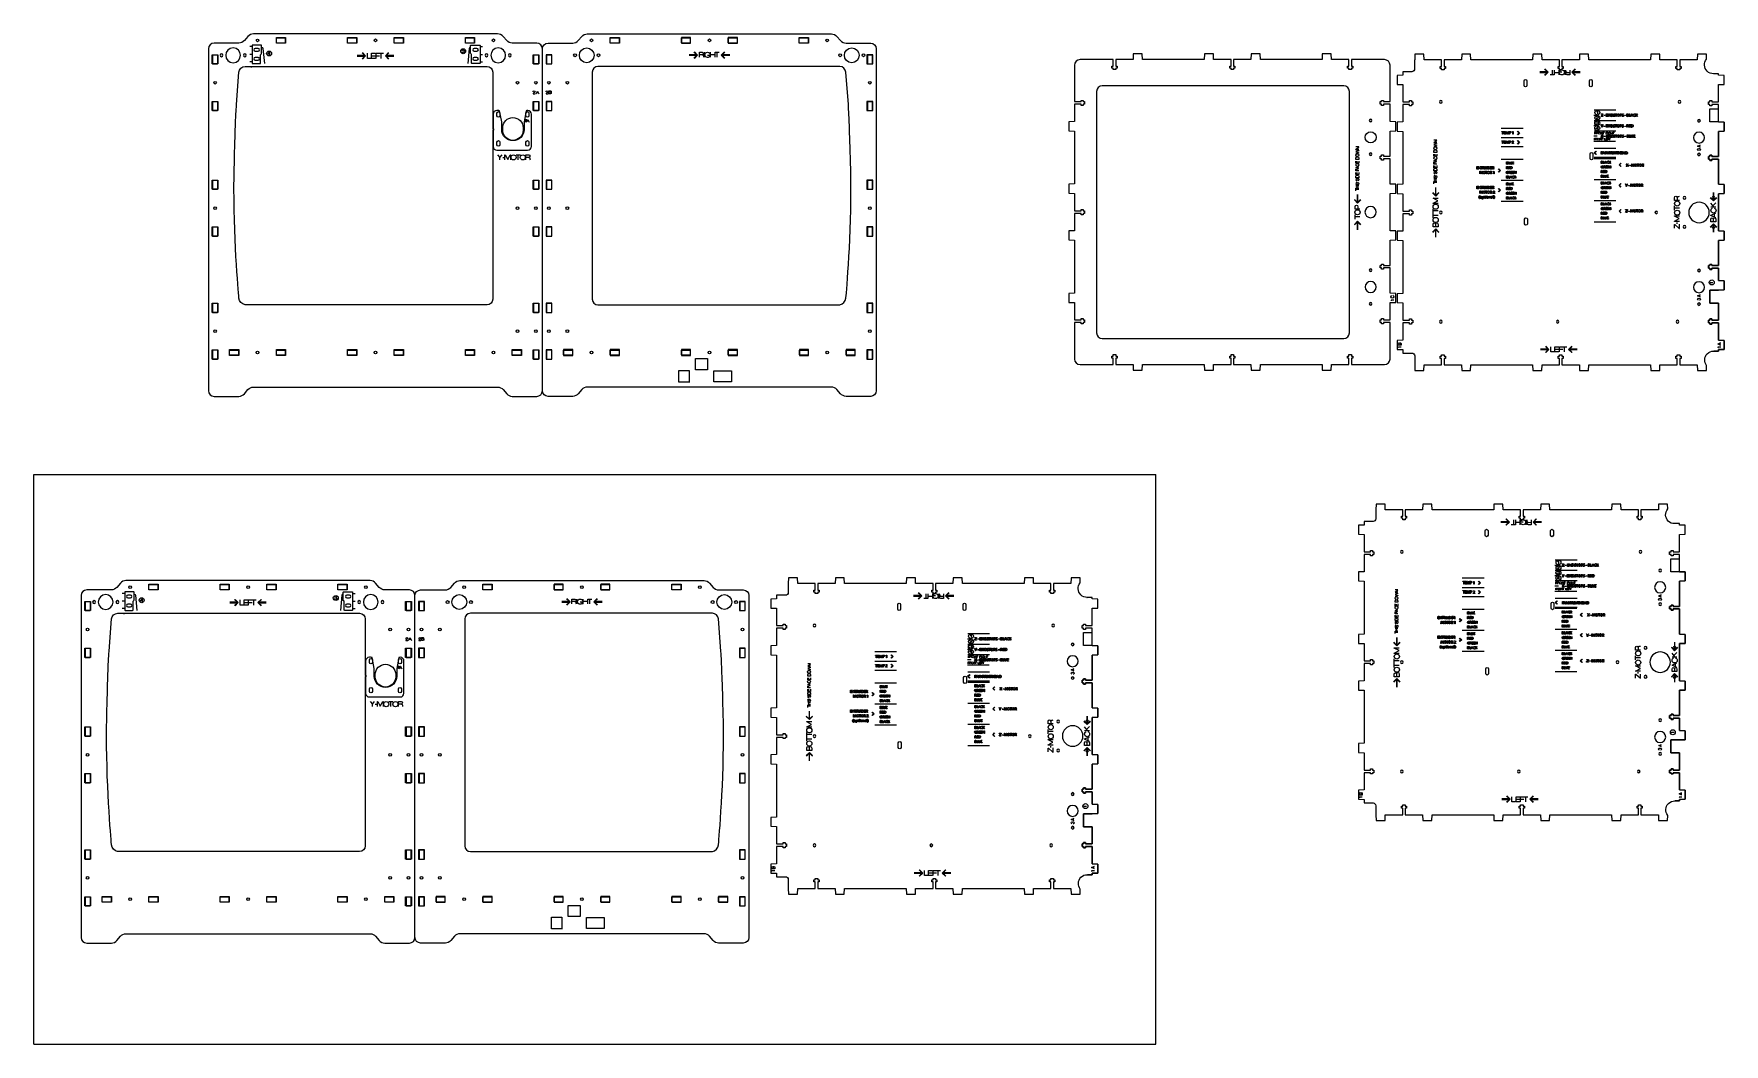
# Model space of a CAD drawing. Header units: millimetres. Extents: x -1200 to 608, y -610 to 472.
import ezdxf

# ---------------------------------------------------------------- set-up
doc = ezdxf.new("R2010")
doc.units = ezdxf.units.MM
for name, color, linetype, true_color in [('CHANGED_PARTS', 3, 'Continuous', 0x00ff00), ('CUTS', 1, 'Continuous', 0xff0000), ('ORIGIONAL_PARTS_THAT_WERE_', 6, 'Continuous', 0xff00ff), ('TEXT', 5, 'Continuous', 0x0000ff)]:
    doc.layers.add(name, color=color, linetype=linetype, true_color=true_color)
doc.layers.add('laser bed referance', color=3, linetype='Continuous', lineweight=25, true_color=0x00ff00)

msp = doc.modelspace()

# ---------------------------------------------------------------- linework, layer by layer
at = {"layer": 'CHANGED_PARTS'}
for p, q in [((-940.5, 462.1), (-940.5, 467.3)), ((-940.5, 467.3), (-930.7, 467.3)), ((-940.5, 462.1), (-930.7, 462.1)), ((-930.7, 462.1), (-930.7, 467.3)), ((-864.5, 462.1), (-864.5, 467.3)), ((-864.5, 467.3), (-854.6, 467.3)), ((-864.5, 462.1), (-854.6, 462.1)), ((-854.6, 462.1), (-854.6, 467.3)), ((-814.5, 462.1), (-814.5, 467.3)), ((-814.5, 467.3), (-804.6, 467.3)), ((-814.5, 462.1), (-804.6, 462.1)), ((-804.6, 462.1), (-804.6, 467.3)), ((-738.4, 462.1), (-738.4, 467.3)), ((-738.4, 467.3), (-728.5, 467.3)), ((-738.4, 462.1), (-728.5, 462.1)), ((-728.5, 462.1), (-728.5, 467.3)), ((-583.4, 462.1), (-583.4, 467.3)), ((-583.4, 467.3), (-573.6, 467.3)), ((-583.4, 462.1), (-573.6, 462.1)), ((-573.6, 462.1), (-573.6, 467.3)), ((-507.3, 462.1), (-507.3, 467.3)), ((-507.3, 467.3), (-497.5, 467.3)), ((-507.3, 462.1), (-497.5, 462.1)), ((-497.5, 462.1), (-497.5, 467.3)), ((-457.3, 462.1), (-457.3, 467.3)), ((-457.3, 467.3), (-447.5, 467.3)), ((-457.3, 462.1), (-447.5, 462.1)), ((-447.5, 462.1), (-447.5, 467.3)), ((-381.3, 462.1), (-381.3, 467.3)), ((-381.3, 467.3), (-371.4, 467.3)), ((-381.3, 462.1), (-371.4, 462.1)), ((-371.4, 462.1), (-371.4, 467.3)), ((-1008.7, 449.3), (-1003.5, 449.3)), ((-1008.7, 449.3), (-1008.7, 439.5)), ((-1008.7, 439.5), (-1003.5, 439.5)), ((-1003.5, 449.3), (-1003.5, 439.5)), ((-665.5, 449.3), (-660.3, 449.3)), ((-665.5, 449.3), (-665.5, 439.5)), ((-665.5, 439.5), (-660.3, 439.5)), ((-660.3, 449.3), (-660.3, 439.5)), ((-651.6, 449.3), (-646.4, 449.3)), ((-651.6, 449.3), (-651.6, 439.5)), ((-651.6, 439.5), (-646.4, 439.5)), ((-646.4, 449.3), (-646.4, 439.5)), ((-308.4, 449.3), (-303.2, 449.3)), ((-308.4, 449.3), (-308.4, 439.5)), ((-308.4, 439.5), (-303.2, 439.5)), ((-303.2, 449.3), (-303.2, 439.5)), ((-1008.7, 399.3), (-1003.5, 399.3)), ((-1008.7, 399.3), (-1008.7, 389.5)), ((-1003.5, 399.3), (-1003.5, 389.5)), ((-665.5, 399.3), (-660.3, 399.3)), ((-665.5, 399.3), (-665.5, 389.5)), ((-660.3, 399.3), (-660.3, 389.5)), ((-651.6, 399.3), (-646.4, 399.3)), ((-651.6, 399.3), (-651.6, 389.5)), ((-646.4, 399.3), (-646.4, 389.5)), ((-308.4, 399.3), (-303.2, 399.3)), ((-308.4, 399.3), (-308.4, 389.5)), ((-303.2, 399.3), (-303.2, 389.5)), ((591.2, 396), (591.2, 398.8)), ((591.2, 398.8), (592.7, 398.8)), ((592.7, 398.8), (592.7, 400.2)), ((592.7, 400.2), (594.9, 400.2)), ((594.9, 400.2), (594.9, 398.8)), ((594.9, 398.8), (601.9, 398.8)), ((-1008.7, 389.5), (-1003.5, 389.5)), ((-665.5, 389.5), (-660.3, 389.5)), ((-651.6, 389.5), (-646.4, 389.5)), ((-308.4, 389.5), (-303.2, 389.5)), ((592.7, 396), (591.2, 396)), ((592.5, 377.4), (592.5, 391.3)), ((592.5, 391.3), (601.9, 391.3)), ((592.7, 394.6), (592.7, 396)), ((594.9, 394.6), (592.7, 394.6)), ((601.9, 396), (594.9, 396)), ((594.9, 396), (594.9, 394.6)), ((601.9, 391.3), (601.9, 396)), ((601.9, 377.4), (592.5, 377.4)), ((601.9, 377.4), (608, 377.2)), ((608, 367.6), (601.9, 367.3)), ((601.9, 367.3), (601.9, 340.4)), ((608, 377.2), (608, 367.6)), ((592.7, 340.4), (591.2, 340.4)), ((591.2, 340.4), (591.2, 337.6)), ((591.2, 337.6), (592.7, 337.6)), ((594.9, 341.8), (592.7, 341.8)), ((592.7, 341.8), (592.7, 340.4)), ((592.7, 337.6), (592.7, 336.2)), ((592.7, 336.2), (594.9, 336.2)), ((594.9, 340.4), (594.9, 341.8)), ((601.9, 340.4), (594.9, 340.4)), ((594.9, 336.2), (594.9, 337.6)), ((594.9, 337.6), (601.9, 337.6)), ((601.9, 337.6), (601.9, 310.7)), ((-1008.7, 315.1), (-1003.5, 315.1)), ((-1008.7, 315.1), (-1008.7, 305.3)), ((-1003.5, 315.1), (-1003.5, 305.3)), ((-665.5, 315.1), (-660.3, 315.1)), ((-665.5, 315.1), (-665.5, 305.3)), ((-660.3, 315.1), (-660.3, 305.3)), ((-651.6, 315.1), (-646.4, 315.1)), ((-651.6, 315.1), (-651.6, 305.3)), ((-646.4, 315.1), (-646.4, 305.3)), ((-308.4, 315.1), (-303.2, 315.1)), ((-308.4, 315.1), (-308.4, 305.3)), ((-303.2, 315.1), (-303.2, 305.3)), ((601.9, 310.7), (608, 310.4)), ((608, 310.4), (608, 300.8)), ((-1008.7, 305.3), (-1003.5, 305.3)), ((-665.5, 305.3), (-660.3, 305.3)), ((-651.6, 305.3), (-646.4, 305.3)), ((-308.4, 305.3), (-303.2, 305.3)), ((608, 300.8), (601.9, 300.6)), ((601.9, 300.6), (601.9, 260.7)), ((-1008.7, 265.1), (-1003.5, 265.1)), ((-1008.7, 265.1), (-1008.7, 255.3)), ((-1008.7, 255.3), (-1003.5, 255.3)), ((-1003.5, 265.1), (-1003.5, 255.3)), ((-665.5, 265.1), (-660.3, 265.1)), ((-665.5, 265.1), (-665.5, 255.3)), ((-665.5, 255.3), (-660.3, 255.3)), ((-660.3, 265.1), (-660.3, 255.3)), ((-651.6, 265.1), (-646.4, 265.1)), ((-651.6, 265.1), (-651.6, 255.3)), ((-651.6, 255.3), (-646.4, 255.3)), ((-646.4, 265.1), (-646.4, 255.3)), ((-308.4, 265.1), (-303.2, 265.1)), ((-308.4, 265.1), (-308.4, 255.3)), ((-308.4, 255.3), (-303.2, 255.3)), ((-303.2, 265.1), (-303.2, 255.3)), ((601.9, 260.7), (608, 260.4)), ((608, 260.4), (608, 250.8)), ((608, 250.8), (601.9, 250.6)), ((601.9, 250.6), (601.9, 223.6)), ((592.7, 223.6), (591.2, 223.6)), ((591.2, 223.6), (591.2, 220.8)), ((591.2, 220.8), (592.7, 220.8)), ((594.9, 225), (592.7, 225)), ((592.7, 225), (592.7, 223.6)), ((592.7, 220.8), (592.7, 219.4)), ((592.7, 219.4), (594.9, 219.4)), ((594.9, 223.6), (594.9, 225)), ((601.9, 223.6), (594.9, 223.6)), ((594.9, 219.4), (594.9, 220.8)), ((594.9, 220.8), (601.9, 220.8)), ((601.9, 220.8), (601.9, 207.6)), ((601.9, 207.6), (608, 207.3)), ((608, 207.3), (608, 197.7)), ((-1008.7, 183.4), (-1003.5, 183.4)), ((-1008.7, 183.4), (-1008.7, 173.6)), ((-1003.5, 183.4), (-1003.5, 173.6)), ((-665.5, 183.4), (-660.3, 183.4)), ((-665.5, 183.4), (-665.5, 173.6)), ((-660.3, 183.4), (-660.3, 173.6)), ((-651.6, 183.4), (-646.4, 183.4)), ((-651.6, 183.4), (-651.6, 173.6)), ((-646.4, 183.4), (-646.4, 173.6)), ((-308.4, 183.4), (-303.2, 183.4)), ((-308.4, 183.4), (-308.4, 173.6)), ((-303.2, 183.4), (-303.2, 173.6)), ((608, 197.7), (592.5, 197.4)), ((592.5, 197.4), (592.5, 183.5)), ((592.5, 183.5), (601.9, 183.5)), ((601.9, 183.5), (601.9, 165.2)), ((-1008.7, 173.6), (-1003.5, 173.6)), ((-665.5, 173.6), (-660.3, 173.6)), ((-651.6, 173.6), (-646.4, 173.6)), ((-308.4, 173.6), (-303.2, 173.6)), ((592.7, 165.2), (591.2, 165.2)), ((591.2, 165.2), (591.2, 162.4)), ((594.9, 166.6), (592.7, 166.6)), ((592.7, 166.6), (592.7, 165.2)), ((594.9, 165.2), (594.9, 166.6)), ((601.9, 165.2), (594.9, 165.2)), ((591.2, 162.4), (592.7, 162.4)), ((592.7, 162.4), (592.7, 161)), ((592.7, 161), (594.9, 161)), ((594.9, 161), (594.9, 162.4)), ((594.9, 162.4), (601.9, 162.4)), ((601.9, 162.4), (601.9, 143.9)), ((-1008.7, 133.4), (-1003.5, 133.4)), ((-1008.7, 133.4), (-1008.7, 123.6)), ((-1003.5, 133.4), (-1003.5, 123.6)), ((-990.6, 128), (-990.6, 133.2)), ((-990.6, 133.2), (-980.7, 133.2)), ((-990.6, 128), (-980.7, 128)), ((-980.7, 128), (-980.7, 133.2)), ((-940.6, 128), (-940.6, 133.2)), ((-940.6, 133.2), (-930.7, 133.2)), ((-940.6, 128), (-930.7, 128)), ((-930.7, 128), (-930.7, 133.2)), ((-864.5, 128), (-864.5, 133.2)), ((-864.5, 133.2), (-854.6, 133.2)), ((-864.5, 128), (-854.6, 128)), ((-854.6, 128), (-854.6, 133.2)), ((-814.5, 128), (-814.5, 133.2)), ((-814.5, 133.2), (-804.6, 133.2)), ((-814.5, 128), (-804.6, 128)), ((-804.6, 128), (-804.6, 133.2)), ((-738.4, 128), (-738.4, 133.2)), ((-738.4, 133.2), (-728.5, 133.2)), ((-738.4, 128), (-728.5, 128)), ((-728.5, 128), (-728.5, 133.2)), ((-688.4, 128), (-688.4, 133.2)), ((-688.4, 133.2), (-678.5, 133.2)), ((-688.4, 128), (-678.5, 128)), ((-678.5, 128), (-678.5, 133.2)), ((-665.5, 133.4), (-660.3, 133.4)), ((-665.5, 133.4), (-665.5, 123.6)), ((-660.3, 133.4), (-660.3, 123.6)), ((-651.6, 133.4), (-646.4, 133.4)), ((-651.6, 133.4), (-651.6, 123.6)), ((-646.4, 133.4), (-646.4, 123.6)), ((-633.4, 128), (-633.4, 133.2)), ((-633.4, 133.2), (-623.6, 133.2)), ((-633.4, 128), (-623.6, 128)), ((-623.6, 128), (-623.6, 133.2)), ((-583.4, 128), (-583.4, 133.2)), ((-583.4, 133.2), (-573.6, 133.2)), ((-583.4, 128), (-573.6, 128)), ((-573.6, 128), (-573.6, 133.2)), ((-507.3, 128), (-507.3, 133.2)), ((-507.3, 133.2), (-497.5, 133.2)), ((-507.3, 128), (-497.5, 128)), ((-497.5, 128), (-497.5, 133.2)), ((-457.3, 128), (-457.3, 133.2)), ((-457.3, 133.2), (-447.5, 133.2)), ((-457.3, 128), (-447.5, 128)), ((-447.5, 128), (-447.5, 133.2)), ((-381.2, 128), (-381.2, 133.2)), ((-381.2, 133.2), (-371.4, 133.2)), ((-381.2, 128), (-371.4, 128)), ((-371.4, 128), (-371.4, 133.2)), ((-331.2, 128), (-331.2, 133.2)), ((-331.2, 133.2), (-321.4, 133.2)), ((-331.2, 128), (-321.4, 128)), ((-321.4, 128), (-321.4, 133.2)), ((-308.4, 133.4), (-303.2, 133.4)), ((-308.4, 133.4), (-308.4, 123.6)), ((-303.2, 133.4), (-303.2, 123.6)), ((601.9, 132.2), (596.8, 132.2)), ((601.9, 143.9), (608, 143.6)), ((608, 134), (601.9, 133.8)), ((601.9, 133.8), (601.9, 132.2)), ((608, 143.6), (608, 134)), ((-1008.7, 123.6), (-1003.5, 123.6)), ((-665.5, 123.6), (-660.3, 123.6)), ((-651.6, 123.6), (-646.4, 123.6)), ((-308.4, 123.6), (-303.2, 123.6)), ((549.6, -85.4), (549.6, -82.6)), ((549.6, -82.6), (551.1, -82.6)), ((551.1, -85.4), (549.6, -85.4)), ((550.9, -104), (550.9, -90.1)), ((550.9, -90.1), (560.3, -90.1)), ((551.1, -82.6), (551.1, -81.2)), ((551.1, -81.2), (553.3, -81.2)), ((551.1, -86.8), (551.1, -85.4)), ((553.3, -86.8), (551.1, -86.8)), ((553.3, -81.2), (553.3, -82.6)), ((553.3, -82.6), (560.3, -82.6)), ((560.3, -85.4), (553.3, -85.4)), ((553.3, -85.4), (553.3, -86.8)), ((560.3, -90.1), (560.3, -85.4)), ((560.3, -104), (550.9, -104)), ((560.3, -104), (566.4, -104.2)), ((566.4, -104.2), (566.4, -113.8)), ((-1076.8, -123), (-1076.8, -117.8)), ((-1076.8, -117.8), (-1067, -117.8)), ((-1076.8, -123), (-1067, -123)), ((-1067, -123), (-1067, -117.8)), ((-1000.8, -123), (-1000.8, -117.8)), ((-1000.8, -117.8), (-990.9, -117.8)), ((-1000.8, -123), (-990.9, -123)), ((-990.9, -123), (-990.9, -117.8)), ((-950.8, -123), (-950.8, -117.8)), ((-950.8, -117.8), (-940.9, -117.8)), ((-950.8, -123), (-940.9, -123)), ((-940.9, -123), (-940.9, -117.8)), ((-874.7, -123), (-874.7, -117.8)), ((-874.7, -117.8), (-864.8, -117.8)), ((-874.7, -123), (-864.8, -123)), ((-864.8, -123), (-864.8, -117.8)), ((-719.7, -117.8), (-709.9, -117.8)), ((-719.7, -123), (-719.7, -117.8)), ((-719.7, -123), (-709.9, -123)), ((-709.9, -123), (-709.9, -117.8)), ((-643.6, -117.8), (-633.8, -117.8)), ((-643.6, -123), (-643.6, -117.8)), ((-643.6, -123), (-633.8, -123)), ((-633.8, -123), (-633.8, -117.8)), ((-593.6, -117.8), (-583.8, -117.8)), ((-593.6, -123), (-593.6, -117.8)), ((-593.6, -123), (-583.8, -123)), ((-583.8, -123), (-583.8, -117.8)), ((-517.6, -117.8), (-507.7, -117.8)), ((-517.6, -123), (-517.6, -117.8)), ((-517.6, -123), (-507.7, -123)), ((-507.7, -123), (-507.7, -117.8)), ((566.4, -113.8), (560.3, -114.1)), ((560.3, -114.1), (560.3, -141)), ((-1145, -135.8), (-1139.8, -135.8)), ((-1145, -135.8), (-1145, -145.6)), ((-1139.8, -135.8), (-1139.8, -145.6)), ((-801.8, -135.8), (-796.6, -135.8)), ((-801.8, -135.8), (-801.8, -145.6)), ((-796.6, -135.8), (-796.6, -145.6)), ((-787.9, -135.8), (-782.7, -135.8)), ((-787.9, -135.8), (-787.9, -145.6)), ((-782.7, -135.8), (-782.7, -145.6)), ((-444.7, -135.8), (-444.7, -145.6)), ((-444.7, -135.8), (-439.5, -135.8)), ((-439.5, -135.8), (-439.5, -145.6)), ((551.1, -141), (549.6, -141)), ((549.6, -141), (549.6, -143.8)), ((549.6, -143.8), (551.1, -143.8)), ((553.3, -139.6), (551.1, -139.6)), ((551.1, -139.6), (551.1, -141)), ((551.1, -143.8), (551.1, -145.2)), ((553.3, -141), (553.3, -139.6)), ((560.3, -141), (553.3, -141)), ((553.3, -145.2), (553.3, -143.8)), ((553.3, -143.8), (560.3, -143.8)), ((560.3, -143.8), (560.3, -170.7)), ((-1145, -145.6), (-1139.8, -145.6)), ((-801.8, -145.6), (-796.6, -145.6)), ((-787.9, -145.6), (-782.7, -145.6)), ((-444.7, -145.6), (-439.5, -145.6)), ((-78.7, -164.4), (-78.7, -161.6)), ((-78.7, -161.6), (-77.2, -161.6)), ((-77.2, -161.6), (-77.2, -160.2)), ((-77.2, -160.2), (-75, -160.2)), ((-75, -160.2), (-75, -161.6)), ((-75, -161.6), (-68, -161.6)), ((551.1, -145.2), (553.3, -145.2)), ((-77.2, -164.4), (-78.7, -164.4)), ((-77.4, -183), (-77.4, -169.1)), ((-77.4, -169.1), (-68, -169.1)), ((-77.2, -165.8), (-77.2, -164.4)), ((-75, -165.8), (-77.2, -165.8)), ((-68, -164.4), (-75, -164.4)), ((-75, -164.4), (-75, -165.8)), ((-68, -169.1), (-68, -164.4)), ((560.3, -170.7), (566.4, -171)), ((566.4, -180.6), (560.3, -180.8)), ((566.4, -171), (566.4, -180.6)), ((-1145, -185.8), (-1139.8, -185.8)), ((-1145, -185.8), (-1145, -195.6)), ((-1145, -195.6), (-1139.8, -195.6)), ((-1139.8, -185.8), (-1139.8, -195.6)), ((-801.8, -185.8), (-796.6, -185.8)), ((-801.8, -185.8), (-801.8, -195.6)), ((-801.8, -195.6), (-796.6, -195.6)), ((-796.6, -185.8), (-796.6, -195.6)), ((-787.9, -185.8), (-782.7, -185.8)), ((-787.9, -185.8), (-787.9, -195.6)), ((-787.9, -195.6), (-782.7, -195.6)), ((-782.7, -185.8), (-782.7, -195.6)), ((-444.7, -185.8), (-444.7, -195.6)), ((-444.7, -185.8), (-439.5, -185.8)), ((-444.7, -195.6), (-439.5, -195.6)), ((-439.5, -185.8), (-439.5, -195.6)), ((-68, -183), (-77.4, -183)), ((-68, -183), (-61.9, -183.2)), ((-61.9, -192.8), (-68, -193.1)), ((-68, -193.1), (-68, -220)), ((-61.9, -183.2), (-61.9, -192.8)), ((560.3, -180.8), (560.3, -220.7)), ((-77.2, -220), (-78.7, -220)), ((-78.7, -220), (-78.7, -222.8)), ((-78.7, -222.8), (-77.2, -222.8)), ((-75, -218.6), (-77.2, -218.6)), ((-77.2, -218.6), (-77.2, -220)), ((-77.2, -222.8), (-77.2, -224.2)), ((-77.2, -224.2), (-75, -224.2)), ((-75, -220), (-75, -218.6)), ((-68, -220), (-75, -220)), ((-75, -224.2), (-75, -222.8)), ((-75, -222.8), (-68, -222.8)), ((-68, -222.8), (-68, -249.7)), ((560.3, -220.7), (566.4, -221)), ((566.4, -230.6), (560.3, -230.8)), ((560.3, -230.8), (560.3, -257.8)), ((566.4, -221), (566.4, -230.6)), ((-68, -249.7), (-61.9, -250)), ((-61.9, -250), (-61.9, -259.6)), ((-1145, -270), (-1139.8, -270)), ((-1145, -270), (-1145, -279.8)), ((-1139.8, -270), (-1139.8, -279.8)), ((-801.8, -270), (-796.6, -270)), ((-801.8, -270), (-801.8, -279.8)), ((-796.6, -270), (-796.6, -279.8)), ((-787.9, -270), (-782.7, -270)), ((-787.9, -270), (-787.9, -279.8)), ((-782.7, -270), (-782.7, -279.8)), ((-444.7, -270), (-444.7, -279.8)), ((-444.7, -270), (-439.5, -270)), ((-439.5, -270), (-439.5, -279.8)), ((-61.9, -259.6), (-68, -259.8)), ((-68, -259.8), (-68, -299.7)), ((551.1, -257.8), (549.6, -257.8)), ((549.6, -257.8), (549.6, -260.6)), ((549.6, -260.6), (551.1, -260.6)), ((553.3, -256.4), (551.1, -256.4)), ((551.1, -256.4), (551.1, -257.8)), ((551.1, -260.6), (551.1, -262)), ((551.1, -262), (553.3, -262)), ((553.3, -257.8), (553.3, -256.4)), ((560.3, -257.8), (553.3, -257.8)), ((553.3, -262), (553.3, -260.6)), ((553.3, -260.6), (560.3, -260.6)), ((560.3, -260.6), (560.3, -273.8)), ((-1145, -279.8), (-1139.8, -279.8)), ((-801.8, -279.8), (-796.6, -279.8)), ((-787.9, -279.8), (-782.7, -279.8)), ((-444.7, -279.8), (-439.5, -279.8)), ((566.4, -283.7), (550.9, -284)), ((550.9, -284), (550.9, -297.9)), ((560.3, -273.8), (566.4, -274.1)), ((566.4, -274.1), (566.4, -283.7)), ((-68, -299.7), (-61.9, -300)), ((-61.9, -300), (-61.9, -309.6)), ((550.9, -297.9), (560.3, -297.9)), ((560.3, -297.9), (560.3, -316.2)), ((-1145, -320), (-1139.8, -320)), ((-1145, -320), (-1145, -329.8)), ((-1139.8, -320), (-1139.8, -329.8)), ((-801.8, -320), (-796.6, -320)), ((-801.8, -320), (-801.8, -329.8)), ((-796.6, -320), (-796.6, -329.8)), ((-787.9, -320), (-782.7, -320)), ((-787.9, -320), (-787.9, -329.8)), ((-782.7, -320), (-782.7, -329.8)), ((-444.7, -320), (-444.7, -329.8)), ((-444.7, -320), (-439.5, -320)), ((-439.5, -320), (-439.5, -329.8)), ((-61.9, -309.6), (-68, -309.8)), ((-68, -309.8), (-68, -336.8)), ((551.1, -316.2), (549.6, -316.2)), ((549.6, -316.2), (549.6, -319)), ((549.6, -319), (551.1, -319)), ((553.3, -314.8), (551.1, -314.8)), ((551.1, -314.8), (551.1, -316.2)), ((551.1, -319), (551.1, -320.4)), ((551.1, -320.4), (553.3, -320.4)), ((553.3, -316.2), (553.3, -314.8)), ((560.3, -316.2), (553.3, -316.2)), ((553.3, -320.4), (553.3, -319)), ((553.3, -319), (560.3, -319)), ((560.3, -319), (560.3, -337.5)), ((-1145, -329.8), (-1139.8, -329.8)), ((-801.8, -329.8), (-796.6, -329.8)), ((-787.9, -329.8), (-782.7, -329.8)), ((-444.7, -329.8), (-439.5, -329.8)), ((-77.2, -336.8), (-78.7, -336.8)), ((-78.7, -336.8), (-78.7, -339.6)), ((-78.7, -339.6), (-77.2, -339.6)), ((-75, -335.4), (-77.2, -335.4)), ((-77.2, -335.4), (-77.2, -336.8)), ((-77.2, -339.6), (-77.2, -341)), ((-77.2, -341), (-75, -341)), ((-75, -336.8), (-75, -335.4)), ((-68, -336.8), (-75, -336.8)), ((-75, -341), (-75, -339.6)), ((-75, -339.6), (-68, -339.6)), ((-68, -339.6), (-68, -352.8)), ((560.3, -337.5), (566.4, -337.8)), ((566.4, -337.8), (566.4, -347.4)), ((-68, -352.8), (-61.9, -353)), ((-61.9, -353), (-61.9, -362.6)), ((560.3, -349.2), (555.2, -349.2)), ((566.4, -347.4), (560.3, -347.6)), ((560.3, -347.6), (560.3, -349.2)), ((-61.9, -362.6), (-77.4, -363)), ((-77.4, -363), (-77.4, -376.8)), ((-77.4, -376.8), (-68, -376.8)), ((-68, -376.8), (-68, -395.2)), ((-77.2, -395.2), (-78.7, -395.2)), ((-78.7, -395.2), (-78.7, -398)), ((-75, -393.8), (-77.2, -393.8)), ((-77.2, -393.8), (-77.2, -395.2)), ((-75, -395.2), (-75, -393.8)), ((-68, -395.2), (-75, -395.2)), ((-1145, -401.7), (-1139.8, -401.7)), ((-1145, -401.7), (-1145, -411.5)), ((-1145, -411.5), (-1139.8, -411.5)), ((-1139.8, -401.7), (-1139.8, -411.5)), ((-801.8, -401.7), (-796.6, -401.7)), ((-801.8, -401.7), (-801.8, -411.5)), ((-801.8, -411.5), (-796.6, -411.5)), ((-796.6, -401.7), (-796.6, -411.5)), ((-787.9, -401.7), (-782.7, -401.7)), ((-787.9, -401.7), (-787.9, -411.5)), ((-787.9, -411.5), (-782.7, -411.5)), ((-782.7, -401.7), (-782.7, -411.5)), ((-444.7, -401.7), (-444.7, -411.5)), ((-444.7, -401.7), (-439.5, -401.7)), ((-444.7, -411.5), (-439.5, -411.5)), ((-439.5, -401.7), (-439.5, -411.5)), ((-78.7, -398), (-77.2, -398)), ((-77.2, -398), (-77.2, -399.4)), ((-77.2, -399.4), (-75, -399.4)), ((-75, -399.4), (-75, -398)), ((-75, -398), (-68, -398)), ((-68, -398), (-68, -416.5)), ((-68, -428.2), (-73.1, -428.2)), ((-68, -416.5), (-61.9, -416.8)), ((-61.9, -426.4), (-68, -426.6)), ((-68, -426.6), (-68, -428.2)), ((-61.9, -416.8), (-61.9, -426.4)), ((-1145, -451.7), (-1139.8, -451.7)), ((-1145, -451.7), (-1145, -461.5)), ((-1139.8, -451.7), (-1139.8, -461.5)), ((-1126.9, -457.1), (-1126.9, -451.9)), ((-1126.9, -451.9), (-1117, -451.9)), ((-1117, -457.1), (-1117, -451.9)), ((-1076.9, -457.1), (-1076.9, -451.9)), ((-1076.9, -451.9), (-1067, -451.9)), ((-1067, -457.1), (-1067, -451.9)), ((-1000.8, -451.9), (-990.9, -451.9)), ((-1000.8, -457.1), (-1000.8, -451.9)), ((-990.9, -457.1), (-990.9, -451.9)), ((-950.8, -457.1), (-950.8, -451.9)), ((-950.8, -451.9), (-940.9, -451.9)), ((-940.9, -457.1), (-940.9, -451.9)), ((-874.7, -457.1), (-874.7, -451.9)), ((-874.7, -451.9), (-864.8, -451.9)), ((-864.8, -457.1), (-864.8, -451.9)), ((-824.7, -457.1), (-824.7, -451.9)), ((-824.7, -451.9), (-814.8, -451.9)), ((-814.8, -457.1), (-814.8, -451.9)), ((-801.8, -451.7), (-796.6, -451.7)), ((-801.8, -451.7), (-801.8, -461.5)), ((-796.6, -451.7), (-796.6, -461.5)), ((-787.9, -451.7), (-782.7, -451.7)), ((-787.9, -451.7), (-787.9, -461.5)), ((-782.7, -451.7), (-782.7, -461.5)), ((-769.7, -457.1), (-769.7, -451.9)), ((-769.7, -451.9), (-759.9, -451.9)), ((-759.9, -457.1), (-759.9, -451.9)), ((-719.7, -451.9), (-709.9, -451.9)), ((-719.7, -457.1), (-719.7, -451.9)), ((-709.9, -457.1), (-709.9, -451.9)), ((-643.6, -451.9), (-633.8, -451.9)), ((-643.6, -457.1), (-643.6, -451.9)), ((-633.8, -457.1), (-633.8, -451.9)), ((-593.6, -451.9), (-583.8, -451.9)), ((-593.6, -457.1), (-593.6, -451.9)), ((-583.8, -457.1), (-583.8, -451.9)), ((-517.5, -451.9), (-507.7, -451.9)), ((-517.5, -457.1), (-517.5, -451.9)), ((-507.7, -457.1), (-507.7, -451.9)), ((-467.5, -451.9), (-457.7, -451.9)), ((-467.5, -457.1), (-467.5, -451.9)), ((-457.7, -457.1), (-457.7, -451.9)), ((-444.7, -451.7), (-444.7, -461.5)), ((-444.7, -451.7), (-439.5, -451.7)), ((-439.5, -451.7), (-439.5, -461.5)), ((-1145, -461.5), (-1139.8, -461.5)), ((-1126.9, -457.1), (-1117, -457.1)), ((-1076.9, -457.1), (-1067, -457.1)), ((-1000.8, -457.1), (-990.9, -457.1)), ((-950.8, -457.1), (-940.9, -457.1)), ((-874.7, -457.1), (-864.8, -457.1)), ((-824.7, -457.1), (-814.8, -457.1)), ((-801.8, -461.5), (-796.6, -461.5)), ((-787.9, -461.5), (-782.7, -461.5)), ((-769.7, -457.1), (-759.9, -457.1)), ((-719.7, -457.1), (-709.9, -457.1)), ((-643.6, -457.1), (-633.8, -457.1)), ((-593.6, -457.1), (-583.8, -457.1)), ((-517.5, -457.1), (-507.7, -457.1)), ((-467.5, -457.1), (-457.7, -457.1)), ((-444.7, -461.5), (-439.5, -461.5))]:
    msp.add_line(p, q, dxfattribs=at)
at = {"layer": 'CHANGED_PARTS', "color": 3, "true_color": 0x00ff00}
for points in [[(-684, 419.4), (-684, 420.2), (-683.4, 420.8), (-682.6, 420.8)], [(-682.6, 418), (-683.4, 418), (-684, 418.6), (-684, 419.4)], [(-682.6, 420.8), (-681.8, 420.8), (-681.2, 420.2), (-681.2, 419.4)], [(-681.2, 419.4), (-681.2, 418.6), (-681.8, 418), (-682.6, 418)], [(-630.8, 419.4), (-630.8, 420.2), (-630.1, 420.8), (-629.3, 420.8)], [(-629.3, 418), (-630.1, 418), (-630.8, 418.6), (-630.8, 419.4)], [(-629.3, 420.8), (-628.6, 420.8), (-627.9, 420.2), (-627.9, 419.4)], [(-627.9, 419.4), (-627.9, 418.6), (-628.6, 418), (-629.3, 418)], [(-684, 285.2), (-684, 286), (-683.4, 286.6), (-682.6, 286.6)], [(-682.6, 283.8), (-683.4, 283.8), (-684, 284.4), (-684, 285.2)], [(-682.6, 286.6), (-681.8, 286.6), (-681.2, 286), (-681.2, 285.2)], [(-681.2, 285.2), (-681.2, 284.4), (-681.8, 283.8), (-682.6, 283.8)], [(-630.8, 285.2), (-630.8, 286), (-630.1, 286.6), (-629.3, 286.6)], [(-629.3, 283.8), (-630.1, 283.8), (-630.8, 284.4), (-630.8, 285.2)], [(-629.3, 286.6), (-628.6, 286.6), (-627.9, 286), (-627.9, 285.2)], [(-627.9, 285.2), (-627.9, 284.4), (-628.6, 283.8), (-629.3, 283.8)], [(-684, 153.5), (-684, 154.3), (-683.4, 154.9), (-682.6, 154.9)], [(-682.6, 152.1), (-683.4, 152.1), (-684, 152.7), (-684, 153.5)], [(-682.6, 154.9), (-681.8, 154.9), (-681.2, 154.3), (-681.2, 153.5)], [(-681.2, 153.5), (-681.2, 152.7), (-681.8, 152.1), (-682.6, 152.1)], [(-630.8, 153.5), (-630.8, 154.3), (-630.1, 154.9), (-629.3, 154.9)], [(-629.3, 152.1), (-630.1, 152.1), (-630.8, 152.7), (-630.8, 153.5)], [(-629.3, 154.9), (-628.6, 154.9), (-627.9, 154.3), (-627.9, 153.5)], [(-627.9, 153.5), (-627.9, 152.7), (-628.6, 152.1), (-629.3, 152.1)], [(-820.3, -165.7), (-820.3, -164.9), (-819.7, -164.3), (-818.9, -164.3)], [(-818.9, -167.1), (-819.7, -167.1), (-820.3, -166.5), (-820.3, -165.7)], [(-818.9, -164.3), (-818.1, -164.3), (-817.5, -164.9), (-817.5, -165.7)], [(-817.5, -165.7), (-817.5, -166.5), (-818.1, -167.1), (-818.9, -167.1)], [(-767.1, -165.7), (-767.1, -164.9), (-766.4, -164.3), (-765.6, -164.3)], [(-765.6, -167.1), (-766.4, -167.1), (-767.1, -166.5), (-767.1, -165.7)], [(-765.6, -164.3), (-764.9, -164.3), (-764.2, -164.9), (-764.2, -165.7)], [(-764.2, -165.7), (-764.2, -166.5), (-764.9, -167.1), (-765.6, -167.1)], [(-820.3, -299.9), (-820.3, -299.1), (-819.7, -298.5), (-818.9, -298.5)], [(-818.9, -301.3), (-819.7, -301.3), (-820.3, -300.7), (-820.3, -299.9)], [(-818.9, -298.5), (-818.1, -298.5), (-817.5, -299.1), (-817.5, -299.9)], [(-817.5, -299.9), (-817.5, -300.7), (-818.1, -301.3), (-818.9, -301.3)], [(-767.1, -299.9), (-767.1, -299.1), (-766.4, -298.5), (-765.6, -298.5)], [(-765.6, -301.3), (-766.4, -301.3), (-767.1, -300.7), (-767.1, -299.9)], [(-765.6, -298.5), (-764.9, -298.5), (-764.2, -299.1), (-764.2, -299.9)], [(-764.2, -299.9), (-764.2, -300.7), (-764.9, -301.3), (-765.6, -301.3)], [(-820.3, -431.6), (-820.3, -430.8), (-819.7, -430.2), (-818.9, -430.2)], [(-818.9, -433), (-819.7, -433), (-820.3, -432.4), (-820.3, -431.6)], [(-818.9, -430.2), (-818.1, -430.2), (-817.5, -430.8), (-817.5, -431.6)], [(-817.5, -431.6), (-817.5, -432.4), (-818.1, -433), (-818.9, -433)], [(-767.1, -431.6), (-767.1, -430.8), (-766.4, -430.2), (-765.6, -430.2)], [(-765.6, -433), (-766.4, -433), (-767.1, -432.4), (-767.1, -431.6)], [(-765.6, -430.2), (-764.9, -430.2), (-764.2, -430.8), (-764.2, -431.6)], [(-764.2, -431.6), (-764.2, -432.4), (-764.9, -433), (-765.6, -433)]]:
    msp.add_open_spline(points, degree=3, dxfattribs=at)
at = {"layer": 'CUTS', "color": 1, "true_color": 0xff0000}
for points in [[(-703.9, 471.7), (-965.2, 471.7)], [(-608.1, 471.7), (-346.8, 471.7)], [(-1013.1, 455.7), (-1013.1, 89.7)], [(-980.6, 461.7), (-1007.1, 461.7)], [(-971, 469), (-974.8, 464.4)], [(-960.2, 456.1), (-963.2, 456.1)], [(-963.2, 453.1), (-960.2, 453.1), (-960.2, 453.1)], [(-726, 456.1), (-729, 456.1)], [(-729, 453.1), (-726, 453.1), (-726, 453.1)], [(-694.2, 464.4), (-698.1, 469)], [(-662, 461.7), (-688.4, 461.7), (-688.4, 461.7)], [(-656, 89.7), (-656, 455.7)], [(-650, 461.7), (-623.5, 461.7)], [(-617.7, 464.4), (-613.9, 469)], [(-341, 469), (-337.1, 464.4)], [(-331.3, 461.7), (-304.9, 461.7)], [(-298.9, 455.7), (-298.9, 89.7)], [(-974, 436.7), (-715.2, 436.7)], [(-966.7, 436), (-967.7, 436)], [(-960.2, 446.5), (-963.2, 446.5)], [(-963.2, 443.5), (-960.2, 443.5), (-960.2, 443.5)], [(-726, 446.5), (-729, 446.5)], [(-729, 443.5), (-726, 443.5), (-726, 443.5)], [(-337.9, 436.7), (-596.7, 436.7)], [(-86.9, 438.1), (-86.9, 418.8), (-86.9, 399.1), (-79.9, 399.1), (-79.9, 400.5), (-77.7, 400.5), (-77.7, 399.1), (-76.2, 399.1), (-76.2, 396.3), (-77.7, 396.3), (-77.7, 394.9), (-79.9, 394.9), (-79.9, 396.3), (-86.9, 396.3), (-86.9, 377.8), (-93, 377.5), (-93, 367.9), (-86.9, 367.7), (-86.9, 311), (-93, 310.7), (-93, 301.1), (-86.9, 300.9), (-86.9, 282.3), (-79.9, 282.3), (-79.9, 283.7), (-77.7, 283.7), (-77.7, 282.3), (-76.2, 282.3), (-76.2, 279.5), (-77.7, 279.5), (-77.7, 278.1), (-79.9, 278.1), (-79.9, 279.5), (-86.9, 279.5), (-86.9, 261), (-93, 260.7), (-93, 251.1), (-86.9, 250.9), (-86.9, 194.2), (-93, 193.9), (-93, 184.3), (-86.9, 184.1), (-86.9, 165.5), (-79.9, 165.5), (-79.9, 166.9), (-77.7, 166.9), (-77.7, 165.5), (-76.2, 165.5), (-76.2, 162.7), (-77.7, 162.7), (-77.7, 161.3), (-79.9, 161.3), (-79.9, 162.7), (-86.9, 162.7), (-86.9, 146.7), (-86.9, 123.7)], [(-14.4, 450.2), (-24, 450.2), (-24.3, 444.1), (-42.8, 444.1), (-42.8, 437), (-41.4, 437), (-41.4, 434.8), (-42.8, 434.8), (-42.8, 433.4), (-45.6, 433.4), (-45.6, 434.8), (-47, 434.8), (-47, 437), (-45.6, 437), (-45.6, 444.1), (-80.9, 444.1)], [(244.6, 444.1), (225.4, 444.1), (209.3, 444.1), (209.3, 437), (210.7, 437), (210.7, 434.8), (209.3, 434.8), (209.3, 433.4), (206.5, 433.4), (206.5, 434.8), (205.1, 434.8), (205.1, 437), (206.5, 437), (206.5, 444.1), (188, 444.1), (187.7, 450.2), (178.1, 450.2), (177.9, 444.1), (111.9, 444.1), (111.7, 450.2), (102.1, 450.2), (101.8, 444.1), (83.3, 444.1), (83.3, 437), (84.7, 437), (84.7, 434.8), (83.3, 434.8), (83.3, 433.4), (80.5, 433.4), (80.5, 434.8), (79.1, 434.8), (79.1, 437), (80.5, 437), (80.5, 444.1), (61.9, 444.1), (61.7, 450.2), (52.1, 450.2), (51.8, 444.1), (-14.2, 444.1), (-14.4, 450.2), (-14.4, 450.2)], [(250.6, 123.7), (250.6, 143), (250.6, 162.7), (243.6, 162.7), (243.6, 161.3), (241.4, 161.3), (241.4, 162.7), (240, 162.7), (240, 165.5), (241.4, 165.5), (241.4, 166.9), (243.6, 166.9), (243.6, 165.5), (250.6, 165.5), (250.6, 184), (256.7, 184.3), (256.7, 193.9), (250.6, 194.1), (250.6, 221.1), (243.6, 221.1), (243.6, 219.7), (241.4, 219.7), (241.4, 221.1), (240, 221.1), (240, 223.9), (241.4, 223.9), (241.4, 225.3), (243.6, 225.3), (243.6, 223.9), (250.6, 223.9), (250.6, 250.8), (256.7, 251.1), (256.7, 260.7), (250.6, 260.9), (250.6, 300.8), (256.7, 301.1), (256.7, 310.7), (250.6, 310.9), (250.6, 337.9), (243.6, 337.9), (243.6, 336.5), (241.4, 336.5), (241.4, 337.9), (240, 337.9), (240, 340.7), (241.4, 340.7), (241.4, 342.1), (243.6, 342.1), (243.6, 340.7), (250.6, 340.7), (250.6, 367.6), (256.7, 367.9), (256.7, 377.5), (250.6, 377.7), (250.6, 396.3), (243.6, 396.3), (243.6, 394.9), (241.4, 394.9), (241.4, 396.3), (240, 396.3), (240, 399.1), (241.4, 399.1), (241.4, 400.5), (243.6, 400.5), (243.6, 399.1), (250.6, 399.1), (250.6, 438.1)], [(589.2, 444.6), (589, 449.9), (579.4, 449.9), (579.2, 443.8), (560.6, 443.8), (560.6, 436.7), (562, 436.7), (562, 434.5), (560.6, 434.5), (560.6, 433.1), (557.8, 433.1), (557.8, 434.5), (556.4, 434.5), (556.4, 436.7), (557.8, 436.7), (557.8, 443.8), (539.2, 443.8), (539, 449.9), (529.4, 449.9), (529.1, 443.8), (463.2, 443.8), (462.9, 449.9), (453.3, 449.9), (453.1, 443.8), (434.5, 443.8), (434.5, 436.7), (435.9, 436.7), (435.9, 434.5), (434.5, 434.5), (434.5, 433.1), (431.7, 433.1), (431.7, 434.5), (430.3, 434.5), (430.3, 436.7), (431.7, 436.7), (431.7, 443.8), (413.2, 443.8), (412.9, 449.9), (403.3, 449.9), (403.1, 443.8), (337.1, 443.8), (336.8, 449.9), (327.2, 449.9), (327, 443.8), (308.4, 443.8), (308.4, 436.7), (309.8, 436.7), (309.8, 434.5), (308.4, 434.5), (308.4, 433.1), (305.6, 433.1), (305.6, 434.5), (304.2, 434.5), (304.2, 436.7), (305.6, 436.7), (305.6, 443.8), (287, 443.8), (286.8, 449.9), (277.2, 449.9), (277, 443.8), (276.9, 443.8), (276.9, 434.2)], [(-983.1, 396.1), (-980.6, 430.6)], [(-709.2, 430.7), (-709.2, 370.5)], [(-602.7, 430.7), (-602.7, 187.7)], [(-328.8, 396.1), (-331.4, 430.6)], [(201, 416.1), (-57.2, 416.1), (-57.2, 416.1)], [(273.9, 431.2), (264.4, 431.2), (264.4, 430.9), (264.4, 427.4), (258.3, 427.2), (258.3, 417.6), (264.4, 417.3), (264.4, 398.8), (271.4, 398.8), (271.4, 400.2), (273.6, 400.2), (273.6, 398.8), (275, 398.8), (275, 396), (273.6, 396), (273.6, 394.6), (271.4, 394.6), (271.4, 396), (264.4, 396), (264.4, 377.4), (258.3, 377.2), (258.3, 367.6), (264.4, 367.3), (264.4, 310.7), (258.3, 310.4), (258.3, 300.8), (264.4, 300.6), (264.4, 282), (271.4, 282), (271.4, 283.4), (273.6, 283.4), (273.6, 282), (275, 282), (275, 279.2), (273.6, 279.2), (273.6, 277.8), (271.4, 277.8), (271.4, 279.2), (264.4, 279.2), (264.4, 260.6), (258.3, 260.4), (258.3, 250.8), (264.4, 250.5), (264.4, 193.9), (258.3, 193.6), (258.3, 184), (264.4, 183.8), (264.4, 165.2), (271.4, 165.2), (271.4, 166.6), (273.6, 166.6), (273.6, 165.2), (275, 165.2), (275, 162.4), (273.6, 162.4), (273.6, 161), (271.4, 161), (271.4, 162.4), (264.4, 162.4), (264.4, 143.9), (258.3, 143.6), (258.3, 134), (264.4, 133.8), (264.4, 133.8), (264.4, 130), (274, 130)], [(394, 416.4), (394, 421.4)], [(397, 421.4), (397, 416.4), (397, 416.4)], [(463.9, 416.4), (463.9, 421.4)], [(466.9, 421.4), (466.9, 416.4), (466.9, 416.4)], [(601.9, 398.8), (601.9, 417.3), (608, 417.6), (608, 427.2), (601.9, 427.4), (601.9, 428.9), (596.4, 428.9), (596.4, 428.9)], [(-63.2, 410.1), (-63.2, 151.7)], [(207.1, 151.7), (207.1, 410.1)], [(-704.6, 383.9), (-704.6, 386.9)], [(-701.6, 386.9), (-701.6, 383.9), (-701.6, 383.9)], [(-673.6, 383.9), (-673.6, 386.9)], [(-670.6, 386.9), (-670.6, 383.9), (-670.6, 383.9)], [(-709.2, 368.7), (-709.2, 187.7)], [(-698.5, 368.6), (-698.5, 371.1)], [(-676.6, 371.1), (-676.6, 368.6), (-676.6, 368.6)], [(-704.6, 352.9), (-704.6, 355.9)], [(-701.6, 355.9), (-701.6, 352.9), (-701.6, 352.9)], [(-673.6, 352.9), (-673.6, 355.9)], [(-670.6, 355.9), (-670.6, 352.9), (-670.6, 352.9)], [(464.5, 338.3), (464.5, 343.3)], [(467.5, 343.3), (467.5, 338.3), (467.5, 338.3)], [(394.5, 268.4), (394.5, 273.4)], [(397.5, 273.4), (397.5, 268.4), (397.5, 268.4)], [(-715.2, 181.7), (-974, 181.7), (-974.1, 181.7)], [(-596.7, 181.7), (-337.9, 181.7), (-337.9, 181.7), (-337.9, 181.7)], [(-57.2, 145.7), (201.1, 145.7)], [(-80.9, 117.7), (-61.7, 117.7), (-45.6, 117.7), (-45.6, 124.7), (-47, 124.7), (-47, 126.9), (-45.6, 126.9), (-45.6, 128.4), (-42.8, 128.4), (-42.8, 126.9), (-41.4, 126.9), (-41.4, 124.7), (-42.8, 124.7), (-42.8, 117.7), (-24.3, 117.7), (-24, 111.6), (-14.4, 111.6), (-14.2, 117.7), (51.8, 117.7), (52.1, 111.6), (61.7, 111.6), (61.9, 117.7), (80.5, 117.7), (80.5, 124.7), (79.1, 124.7), (79.1, 126.9), (80.5, 126.9), (80.5, 128.4), (83.3, 128.4), (83.3, 126.9), (84.7, 126.9), (84.7, 124.7), (83.3, 124.7), (83.3, 117.7), (101.8, 117.7), (102.1, 111.6), (111.7, 111.6), (111.9, 117.7), (177.9, 117.7), (178.1, 111.6), (187.7, 111.6), (188, 117.7), (206.5, 117.7), (206.5, 124.7), (205.1, 124.7), (205.1, 126.9), (206.5, 126.9), (206.5, 128.4), (209.3, 128.4), (209.3, 126.9), (210.7, 126.9), (210.7, 124.7), (209.3, 124.7), (209.3, 117.7), (228.5, 117.7), (244.6, 117.7)], [(277, 127), (277, 117.4), (277, 117.4), (277.2, 111.3), (286.8, 111.3), (287.1, 117.4), (305.6, 117.4), (305.6, 124.4), (304.2, 124.4), (304.2, 126.6), (305.6, 126.6), (305.6, 128.1), (308.5, 128.1), (308.5, 126.6), (309.9, 126.6), (309.9, 124.4), (308.5, 124.4), (308.5, 117.4), (327, 117.4), (327.2, 111.3), (336.8, 111.3), (337.1, 117.4), (403.1, 117.4), (403.3, 111.3), (412.9, 111.3), (413.2, 117.4), (431.7, 117.4), (431.7, 124.4), (430.3, 124.4), (430.3, 126.6), (431.7, 126.6), (431.7, 128.1), (434.5, 128.1), (434.5, 126.6), (435.9, 126.6), (435.9, 124.4), (434.5, 124.4), (434.5, 117.4), (453.1, 117.4), (453.3, 111.3), (462.9, 111.3), (463.2, 117.4), (529.2, 117.4), (529.4, 111.3), (539, 111.3), (539.3, 117.4), (557.8, 117.4), (557.8, 124.4), (556.4, 124.4), (556.4, 126.6), (557.8, 126.6), (557.8, 128.1), (560.6, 128.1), (560.6, 126.6), (562, 126.6), (562, 124.4), (560.6, 124.4), (560.6, 117.4), (579.2, 117.4), (579.4, 111.3), (589, 111.3), (589.2, 116.7)], [(-499, 99), (-510, 99), (-510, 111.5), (-499, 111.5), (-499, 98.7), (-499, 99), (-499, 99)], [(-492.3, 124.1), (-479.3, 124.1), (-479.3, 112.1), (-492.3, 112.1), (-492.3, 124.1), (-492.3, 124.1)], [(-472.7, 111.2), (-453.8, 111.2), (-453.8, 99.2), (-472.7, 99.2), (-472.7, 111.2), (-472.7, 111.2)], [(-974.8, 86.4), (-971, 91)], [(-965.2, 93.7), (-703.9, 93.7)], [(-698.1, 91), (-694.2, 86.4)], [(-613.9, 91), (-617.7, 86.4)], [(-346.8, 93.7), (-608.1, 93.7)], [(-337.1, 86.4), (-341, 91)], [(-1007.1, 83.7), (-980.6, 83.7)], [(-688.4, 83.7), (-662, 83.7)], [(-623.5, 83.7), (-650, 83.7)], [(-304.9, 83.7), (-331.3, 83.7)], [(547.6, -36.8), (547.4, -31.5), (537.8, -31.5), (537.6, -37.6), (519, -37.6), (519, -44.6), (520.4, -44.6), (520.4, -46.8), (519, -46.8), (519, -48.3), (516.2, -48.3), (516.2, -46.8), (514.8, -46.8), (514.8, -44.6), (516.2, -44.6), (516.2, -37.6), (497.7, -37.6), (497.4, -31.5), (487.8, -31.5), (487.6, -37.6), (421.6, -37.6), (421.3, -31.5), (411.7, -31.5), (411.5, -37.6), (392.9, -37.6), (392.9, -44.6), (394.3, -44.6), (394.3, -46.8), (392.9, -46.8), (392.9, -48.3), (390.1, -48.3), (390.1, -46.8), (388.7, -46.8), (388.7, -44.6), (390.1, -44.6), (390.1, -37.6), (371.6, -37.6), (371.3, -31.5), (361.7, -31.5), (361.5, -37.6), (295.5, -37.6), (295.2, -31.5), (285.6, -31.5), (285.4, -37.6), (266.9, -37.6), (266.9, -44.6), (268.3, -44.6), (268.3, -46.8), (266.9, -46.8), (266.9, -48.3), (264.1, -48.3), (264.1, -46.8), (262.7, -46.8), (262.7, -44.6), (264.1, -44.6), (264.1, -37.6), (245.5, -37.6), (245.2, -31.5), (235.6, -31.5), (235.4, -37.6), (235.4, -37.6), (235.4, -47.2)], [(232.4, -50.2), (222.8, -50.2), (222.8, -50.5), (222.8, -54), (216.7, -54.2), (216.7, -63.8), (222.8, -64.1), (222.8, -82.6), (229.8, -82.6), (229.8, -81.2), (232, -81.2), (232, -82.6), (233.4, -82.6), (233.4, -85.4), (232, -85.4), (232, -86.8), (229.8, -86.8), (229.8, -85.4), (222.8, -85.4), (222.8, -104), (216.7, -104.2), (216.7, -113.8), (222.8, -114.1), (222.8, -170.7), (216.7, -171), (216.7, -180.6), (222.8, -180.8), (222.8, -199.4), (229.8, -199.4), (229.8, -198), (232, -198), (232, -199.4), (233.4, -199.4), (233.4, -202.2), (232, -202.2), (232, -203.6), (229.8, -203.6), (229.8, -202.2), (222.8, -202.2), (222.8, -220.7), (216.7, -221), (216.7, -230.6), (222.8, -230.8), (222.8, -287.5), (216.7, -287.8), (216.7, -297.4), (222.8, -297.6), (222.8, -316.2), (229.8, -316.2), (229.8, -314.8), (232, -314.8), (232, -316.2), (233.4, -316.2), (233.4, -319), (232, -319), (232, -320.4), (229.8, -320.4), (229.8, -319), (222.8, -319), (222.8, -337.5), (216.7, -337.8), (216.7, -347.4), (222.8, -347.6), (222.8, -347.6), (222.8, -351.4), (232.4, -351.4)], [(560.3, -82.6), (560.3, -64.1), (566.4, -63.8), (566.4, -54.2), (560.3, -54), (560.3, -52.5), (554.8, -52.5), (554.8, -52.5)], [(352.4, -65), (352.4, -60)], [(355.4, -60), (355.4, -65), (355.4, -65)], [(422.3, -65), (422.3, -60)], [(425.3, -60), (425.3, -65), (425.3, -65)], [(-1116.9, -123.4), (-1143.4, -123.4)], [(-1107.3, -116.1), (-1111.1, -120.7)], [(-840.2, -113.4), (-1101.5, -113.4)], [(-830.5, -120.7), (-834.4, -116.1)], [(-798.3, -123.4), (-824.7, -123.4), (-824.7, -123.4)], [(-786.3, -123.4), (-759.8, -123.4)], [(-754, -120.7), (-750.2, -116.1)], [(-744.4, -113.4), (-483.1, -113.4)], [(-477.3, -116.1), (-473.4, -120.7)], [(-467.6, -123.4), (-441.2, -123.4)], [(-80.7, -115.8), (-80.9, -110.5), (-90.5, -110.5), (-90.8, -116.6), (-109.3, -116.6), (-109.3, -123.6), (-107.9, -123.6), (-107.9, -125.8), (-109.3, -125.8), (-109.3, -127.3), (-112.1, -127.3), (-112.1, -125.8), (-113.5, -125.8), (-113.5, -123.6), (-112.1, -123.6), (-112.1, -116.6), (-130.7, -116.6), (-130.9, -110.5), (-140.5, -110.5), (-140.8, -116.6), (-206.8, -116.6), (-207, -110.5), (-216.6, -110.5), (-216.9, -116.6), (-235.4, -116.6), (-235.4, -123.6), (-234, -123.6), (-234, -125.8), (-235.4, -125.8), (-235.4, -127.3), (-238.2, -127.3), (-238.2, -125.8), (-239.6, -125.8), (-239.6, -123.6), (-238.2, -123.6), (-238.2, -116.6), (-256.8, -116.6), (-257, -110.5), (-266.6, -110.5), (-266.9, -116.6), (-332.9, -116.6), (-333.1, -110.5), (-342.7, -110.5), (-343, -116.6), (-361.5, -116.6), (-361.5, -123.6), (-360.1, -123.6), (-360.1, -125.8), (-361.5, -125.8), (-361.5, -127.3), (-364.3, -127.3), (-364.3, -125.8), (-365.7, -125.8), (-365.7, -123.6), (-364.3, -123.6), (-364.3, -116.6), (-382.9, -116.6), (-383.1, -110.5), (-392.7, -110.5), (-393, -116.6), (-393, -116.6), (-393, -126.2)], [(-1149.4, -129.4), (-1149.4, -495.4)], [(-1096.5, -129), (-1099.5, -129)], [(-1099.5, -132), (-1096.5, -132), (-1096.5, -132)], [(-1096.5, -138.6), (-1099.5, -138.6)], [(-1099.5, -141.6), (-1096.5, -141.6), (-1096.5, -141.6)], [(-862.3, -129), (-865.3, -129)], [(-865.3, -132), (-862.3, -132), (-862.3, -132)], [(-862.3, -138.6), (-865.3, -138.6)], [(-865.3, -141.6), (-862.3, -141.6), (-862.3, -141.6)], [(-792.3, -495.4), (-792.3, -129.4)], [(-435.2, -129.4), (-435.2, -495.4)], [(-396, -129.2), (-405.6, -129.2), (-405.6, -129.5), (-405.6, -133), (-411.7, -133.2), (-411.7, -142.8), (-405.6, -143.1), (-405.6, -161.6), (-398.6, -161.6), (-398.6, -160.2), (-396.4, -160.2), (-396.4, -161.6), (-394.9, -161.6), (-394.9, -164.4), (-396.4, -164.4), (-396.4, -165.8), (-398.6, -165.8), (-398.6, -164.4), (-405.6, -164.4), (-405.6, -183), (-411.7, -183.2), (-411.7, -192.8), (-405.6, -193.1), (-405.6, -249.7), (-411.7, -250), (-411.7, -259.6), (-405.6, -259.8), (-405.6, -278.4), (-398.6, -278.4), (-398.6, -277), (-396.4, -277), (-396.4, -278.4), (-394.9, -278.4), (-394.9, -281.2), (-396.4, -281.2), (-396.4, -282.6), (-398.6, -282.6), (-398.6, -281.2), (-405.6, -281.2), (-405.6, -299.7), (-411.7, -300), (-411.7, -309.6), (-405.6, -309.8), (-405.6, -366.5), (-411.7, -366.8), (-411.7, -376.4), (-405.6, -376.6), (-405.6, -395.1), (-398.6, -395.1), (-398.6, -393.7), (-396.4, -393.7), (-396.4, -395.1), (-394.9, -395.1), (-394.9, -397.9), (-396.4, -397.9), (-396.4, -399.3), (-398.6, -399.3), (-398.6, -397.9), (-405.6, -397.9), (-405.6, -416.5), (-411.7, -416.8), (-411.7, -426.4), (-405.6, -426.6), (-405.6, -426.6), (-405.6, -430.4), (-396, -430.4)], [(-275.9, -144), (-275.9, -139)], [(-272.9, -139), (-272.9, -144), (-272.9, -144)], [(-206, -144), (-206, -139)], [(-203, -139), (-203, -144), (-203, -144)], [(-68, -161.6), (-68, -143.1), (-61.9, -142.8), (-61.9, -133.2), (-68, -133), (-68, -131.5), (-73.6, -131.5), (-73.5, -131.5)], [(422.9, -143.1), (422.9, -138.1)], [(425.9, -138.1), (425.9, -143.1), (425.9, -143.1)], [(-1119.4, -189), (-1116.9, -154.5)], [(-1110.3, -148.4), (-851.5, -148.4)], [(-1103, -149.1), (-1104, -149.1)], [(-845.5, -154.4), (-845.5, -214.6)], [(-739, -154.4), (-739, -397.4)], [(-474.2, -148.4), (-733, -148.4)], [(-465.1, -189), (-467.7, -154.5)], [(-840.9, -201.2), (-840.9, -198.2)], [(-837.9, -198.2), (-837.9, -201.2), (-837.9, -201.2)], [(-809.9, -201.2), (-809.9, -198.2)], [(-806.9, -198.2), (-806.9, -201.2), (-806.9, -201.2)], [(-845.5, -216.4), (-845.5, -397.4)], [(-834.8, -216.5), (-834.8, -214)], [(-812.9, -214), (-812.9, -216.5), (-812.9, -216.5)], [(353, -213), (353, -208)], [(356, -208), (356, -213), (356, -213)], [(-840.9, -232.2), (-840.9, -229.2)], [(-837.9, -229.2), (-837.9, -232.2), (-837.9, -232.2)], [(-809.9, -232.2), (-809.9, -229.2)], [(-806.9, -229.2), (-806.9, -232.2), (-806.9, -232.2)], [(-205.5, -222.1), (-205.5, -217.1)], [(-202.5, -217.1), (-202.5, -222.1), (-202.5, -222.1)], [(-275.4, -292), (-275.4, -287)], [(-272.4, -287), (-272.4, -292), (-272.4, -292)], [(235.4, -354.4), (235.4, -364), (235.4, -364), (235.6, -370.1), (245.2, -370.1), (245.5, -364), (264.1, -364), (264.1, -356.9), (262.7, -356.9), (262.7, -354.7), (264.1, -354.7), (264.1, -353.3), (266.9, -353.3), (266.9, -354.7), (268.3, -354.7), (268.3, -356.9), (266.9, -356.9), (266.9, -364), (285.4, -364), (285.6, -370.1), (295.2, -370.1), (295.5, -364), (361.5, -364), (361.7, -370.1), (371.3, -370.1), (371.6, -364), (390.1, -364), (390.1, -356.9), (388.7, -356.9), (388.7, -354.7), (390.1, -354.7), (390.1, -353.3), (392.9, -353.3), (392.9, -354.7), (394.3, -354.7), (394.3, -356.9), (392.9, -356.9), (392.9, -364), (411.5, -364), (411.7, -370.1), (421.3, -370.1), (421.6, -364), (487.6, -364), (487.8, -370.1), (497.4, -370.1), (497.7, -364), (516.2, -364), (516.2, -356.9), (514.8, -356.9), (514.8, -354.7), (516.2, -354.7), (516.2, -353.3), (519, -353.3), (519, -354.7), (520.4, -354.7), (520.4, -356.9), (519, -356.9), (519, -364), (537.6, -364), (537.8, -370.1), (547.4, -370.1), (547.6, -364.7)], [(-851.5, -403.4), (-1110.3, -403.4), (-1110.4, -403.4)], [(-733, -403.4), (-474.2, -403.4), (-474.2, -403.4), (-474.2, -403.4)], [(-393, -433.4), (-393, -443), (-393, -443), (-392.7, -449), (-383.1, -449), (-382.9, -443), (-364.3, -443), (-364.3, -435.9), (-365.7, -435.9), (-365.7, -433.7), (-364.3, -433.7), (-364.3, -432.3), (-361.5, -432.3), (-361.5, -433.7), (-360.1, -433.7), (-360.1, -435.9), (-361.5, -435.9), (-361.5, -443), (-343, -443), (-342.7, -449), (-333.1, -449), (-332.9, -443), (-266.9, -443), (-266.6, -449), (-257, -449), (-256.8, -443), (-238.2, -443), (-238.2, -435.9), (-239.6, -435.9), (-239.6, -433.7), (-238.2, -433.7), (-238.2, -432.3), (-235.4, -432.3), (-235.4, -433.7), (-234, -433.7), (-234, -435.9), (-235.4, -435.9), (-235.4, -443), (-216.9, -443), (-216.6, -449), (-207, -449), (-206.8, -443), (-140.8, -443), (-140.5, -449), (-130.9, -449), (-130.7, -443), (-112.1, -443), (-112.1, -435.9), (-113.5, -435.9), (-113.5, -433.7), (-112.1, -433.7), (-112.1, -432.3), (-109.3, -432.3), (-109.3, -433.7), (-107.9, -433.7), (-107.9, -435.9), (-109.3, -435.9), (-109.3, -443), (-90.8, -443), (-90.5, -449), (-80.9, -449), (-80.7, -443.7)], [(-628.6, -461), (-615.6, -461), (-615.6, -473), (-628.6, -473), (-628.6, -461), (-628.6, -461)], [(-635.3, -486.1), (-646.3, -486.1), (-646.3, -473.6), (-635.3, -473.6), (-635.3, -486.4), (-635.3, -486.1), (-635.3, -486.1)], [(-609, -473.9), (-590.1, -473.9), (-590.1, -485.9), (-609, -485.9), (-609, -473.9), (-609, -473.9)], [(-1143.4, -501.4), (-1116.9, -501.4)], [(-1111.1, -498.7), (-1107.3, -494.1)], [(-1101.5, -491.4), (-840.2, -491.4)], [(-834.4, -494.1), (-830.5, -498.7)], [(-824.7, -501.4), (-798.3, -501.4)], [(-759.8, -501.4), (-786.3, -501.4)], [(-750.2, -494.1), (-754, -498.7)], [(-483.1, -491.4), (-744.4, -491.4)], [(-473.4, -498.7), (-477.3, -494.1)], [(-441.2, -501.4), (-467.6, -501.4)]]:
    msp.add_lwpolyline(points, dxfattribs=at)
for points in [[(-965.2, 471.7), (-967.1, 471.7), (-969.7, 470.5), (-971, 469)], [(-698.1, 469), (-699.3, 470.5), (-701.9, 471.7), (-703.9, 471.7)], [(-613.9, 469), (-612.6, 470.5), (-610, 471.7), (-608.1, 471.7)], [(-346.8, 471.7), (-344.8, 471.7), (-342.2, 470.5), (-341, 469)], [(-1007.1, 461.7), (-1010.4, 461.7), (-1013.1, 459), (-1013.1, 455.7)], [(-986.8, 456.6), (-991.2, 456.6), (-994.7, 453.1), (-994.7, 448.7)], [(-978.9, 448.7), (-978.9, 453.1), (-982.4, 456.6), (-986.8, 456.6)], [(-974.8, 464.4), (-976.1, 463), (-978.7, 461.7), (-980.6, 461.7)], [(-963.2, 456.1), (-964, 456.1), (-964.7, 455.4), (-964.7, 454.6)], [(-964.7, 454.6), (-964.7, 453.8), (-964, 453.1), (-963.2, 453.1)], [(-962, 464.7), (-962, 465.5), (-961.4, 466.1), (-960.6, 466.1)], [(-960.6, 463.3), (-961.4, 463.3), (-962, 463.9), (-962, 464.7)], [(-960.6, 466.1), (-959.8, 466.1), (-959.2, 465.5), (-959.2, 464.7)], [(-959.2, 464.7), (-959.2, 463.9), (-959.8, 463.3), (-960.6, 463.3)], [(-958.7, 454.6), (-958.7, 455.4), (-959.3, 456.1), (-960.2, 456.1)], [(-960.2, 453.1), (-959.3, 453.1), (-958.7, 453.8), (-958.7, 454.6)], [(-836, 464.7), (-836, 465.5), (-835.3, 466.2), (-834.5, 466.2)], [(-834.5, 463.3), (-835.3, 463.3), (-836, 463.9), (-836, 464.7)], [(-834.5, 466.2), (-833.7, 466.2), (-833.1, 465.5), (-833.1, 464.7)], [(-833.1, 464.7), (-833.1, 463.9), (-833.7, 463.3), (-834.5, 463.3)], [(-729, 456.1), (-729.8, 456.1), (-730.5, 455.4), (-730.5, 454.6)], [(-730.5, 454.6), (-730.5, 453.8), (-729.8, 453.1), (-729, 453.1)], [(-724.5, 454.6), (-724.5, 455.4), (-725.2, 456.1), (-726, 456.1)], [(-726, 453.1), (-725.2, 453.1), (-724.5, 453.8), (-724.5, 454.6)], [(-703.3, 456.6), (-707.7, 456.6), (-711.2, 453.1), (-711.2, 448.7)], [(-709.9, 464.7), (-709.9, 465.5), (-709.2, 466.2), (-708.4, 466.2)], [(-708.4, 463.3), (-709.2, 463.3), (-709.9, 463.9), (-709.9, 464.7)], [(-708.4, 466.2), (-707.7, 466.2), (-707, 465.5), (-707, 464.7)], [(-707, 464.7), (-707, 463.9), (-707.7, 463.3), (-708.4, 463.3)], [(-695.4, 448.7), (-695.4, 453.1), (-698.9, 456.6), (-703.3, 456.6)], [(-688.4, 461.7), (-690.4, 461.7), (-693, 463), (-694.2, 464.4)], [(-656, 455.7), (-656, 459), (-658.7, 461.7), (-662, 461.7)], [(-656, 456.1), (-656, 459), (-653.3, 461.7), (-650, 461.7)], [(-623.5, 461.7), (-621.6, 461.7), (-619, 463), (-617.7, 464.4)], [(-616.5, 448.7), (-616.5, 453.1), (-613, 456.6), (-608.6, 456.6)], [(-608.6, 456.6), (-604.3, 456.6), (-600.7, 453.1), (-600.7, 448.7)], [(-604.9, 464.7), (-604.9, 465.5), (-604.3, 466.2), (-603.5, 466.2)], [(-603.5, 463.3), (-604.3, 463.3), (-604.9, 463.9), (-604.9, 464.7)], [(-603.5, 466.2), (-602.7, 466.2), (-602.1, 465.5), (-602.1, 464.7)], [(-602.1, 464.7), (-602.1, 463.9), (-602.7, 463.3), (-603.5, 463.3)], [(-478.8, 464.7), (-478.8, 465.5), (-478.2, 466.2), (-477.4, 466.2)], [(-477.4, 463.3), (-478.2, 463.3), (-478.8, 463.9), (-478.8, 464.7)], [(-477.4, 466.2), (-476.6, 466.2), (-476, 465.5), (-476, 464.7)], [(-476, 464.7), (-476, 463.9), (-476.6, 463.3), (-477.4, 463.3)], [(-352.8, 464.7), (-352.8, 465.5), (-352.1, 466.1), (-351.3, 466.1)], [(-351.3, 463.3), (-352.1, 463.3), (-352.8, 463.9), (-352.8, 464.7)], [(-351.3, 466.1), (-350.6, 466.1), (-349.9, 465.5), (-349.9, 464.7)], [(-349.9, 464.7), (-349.9, 463.9), (-350.6, 463.3), (-351.3, 463.3)], [(-337.1, 464.4), (-335.9, 463), (-333.3, 461.7), (-331.3, 461.7)], [(-333, 448.7), (-333, 453.1), (-329.5, 456.6), (-325.1, 456.6)], [(-325.1, 456.6), (-320.8, 456.6), (-317.2, 453.1), (-317.2, 448.7)], [(-304.9, 461.7), (-301.6, 461.7), (-298.9, 459), (-298.9, 455.7)], [(-999.3, 450.2), (-1000.1, 450.2), (-1000.8, 449.6), (-1000.8, 448.7)], [(-1000.8, 448.7), (-1000.8, 447.9), (-1000.1, 447.2), (-999.3, 447.2)], [(-997.8, 448.7), (-997.8, 449.6), (-998.5, 450.2), (-999.3, 450.2)], [(-999.3, 447.2), (-998.5, 447.2), (-997.8, 447.9), (-997.8, 448.7)], [(-994.7, 448.7), (-994.7, 444.4), (-991.2, 440.8), (-986.8, 440.8)], [(-986.8, 440.8), (-982.4, 440.8), (-978.9, 444.4), (-978.9, 448.7)], [(-980.6, 430.6), (-980.3, 433.9), (-977.3, 436.7), (-974, 436.7)], [(-974.3, 450.2), (-975.1, 450.2), (-975.8, 449.6), (-975.8, 448.7)], [(-975.8, 448.7), (-975.8, 447.9), (-975.1, 447.2), (-974.3, 447.2)], [(-972.8, 448.7), (-972.8, 449.6), (-973.5, 450.2), (-974.3, 450.2)], [(-974.3, 447.2), (-973.5, 447.2), (-972.8, 447.9), (-972.8, 448.7)], [(-963.2, 446.5), (-964, 446.5), (-964.7, 445.8), (-964.7, 445)], [(-964.7, 445), (-964.7, 444.2), (-964, 443.5), (-963.2, 443.5)], [(-958.7, 445), (-958.7, 445.8), (-959.3, 446.5), (-960.2, 446.5)], [(-960.2, 443.5), (-959.3, 443.5), (-958.7, 444.2), (-958.7, 445)], [(-729, 446.5), (-729.8, 446.5), (-730.5, 445.8), (-730.5, 445)], [(-730.5, 445), (-730.5, 444.2), (-729.8, 443.5), (-729, 443.5)], [(-724.5, 445), (-724.5, 445.8), (-725.2, 446.5), (-726, 446.5)], [(-726, 443.5), (-725.2, 443.5), (-724.5, 444.2), (-724.5, 445)], [(-715.8, 450.2), (-716.6, 450.2), (-717.3, 449.6), (-717.3, 448.7)], [(-717.3, 448.7), (-717.3, 447.9), (-716.6, 447.2), (-715.8, 447.2)], [(-714.3, 448.7), (-714.3, 449.6), (-715, 450.2), (-715.8, 450.2)], [(-715.8, 447.2), (-715, 447.2), (-714.3, 447.9), (-714.3, 448.7)], [(-715.2, 436.7), (-711.9, 436.7), (-709.2, 434), (-709.2, 430.7)], [(-711.2, 448.7), (-711.2, 444.4), (-707.7, 440.8), (-703.3, 440.8)], [(-703.3, 440.8), (-698.9, 440.8), (-695.4, 444.4), (-695.4, 448.7)], [(-690.8, 450.2), (-691.6, 450.2), (-692.3, 449.6), (-692.3, 448.7)], [(-692.3, 448.7), (-692.3, 447.9), (-691.6, 447.2), (-690.8, 447.2)], [(-689.3, 448.7), (-689.3, 449.6), (-690, 450.2), (-690.8, 450.2)], [(-690.8, 447.2), (-690, 447.2), (-689.3, 447.9), (-689.3, 448.7)], [(-622.6, 448.7), (-622.6, 449.6), (-622, 450.2), (-621.1, 450.2)], [(-621.1, 447.2), (-622, 447.2), (-622.6, 447.9), (-622.6, 448.7)], [(-621.1, 450.2), (-620.3, 450.2), (-619.6, 449.6), (-619.6, 448.7)], [(-619.6, 448.7), (-619.6, 447.9), (-620.3, 447.2), (-621.1, 447.2)], [(-608.6, 440.8), (-613, 440.8), (-616.5, 444.4), (-616.5, 448.7)], [(-600.7, 448.7), (-600.7, 444.4), (-604.3, 440.8), (-608.6, 440.8)], [(-596.7, 436.7), (-600, 436.7), (-602.7, 434), (-602.7, 430.7)], [(-597.6, 448.7), (-597.6, 449.6), (-597, 450.2), (-596.1, 450.2)], [(-596.1, 447.2), (-597, 447.2), (-597.6, 447.9), (-597.6, 448.7)], [(-596.1, 450.2), (-595.3, 450.2), (-594.6, 449.6), (-594.6, 448.7)], [(-594.6, 448.7), (-594.6, 447.9), (-595.3, 447.2), (-596.1, 447.2)], [(-339.1, 448.7), (-339.1, 449.6), (-338.5, 450.2), (-337.6, 450.2)], [(-337.6, 447.2), (-338.5, 447.2), (-339.1, 447.9), (-339.1, 448.7)], [(-331.4, 430.6), (-331.7, 433.9), (-334.6, 436.7), (-337.9, 436.7)], [(-337.6, 450.2), (-336.8, 450.2), (-336.1, 449.6), (-336.1, 448.7)], [(-336.1, 448.7), (-336.1, 447.9), (-336.8, 447.2), (-337.6, 447.2)], [(-325.1, 440.8), (-329.5, 440.8), (-333, 444.4), (-333, 448.7)], [(-317.2, 448.7), (-317.2, 444.4), (-320.8, 440.8), (-325.1, 440.8)], [(-314.1, 448.7), (-314.1, 449.6), (-313.5, 450.2), (-312.6, 450.2)], [(-312.6, 447.2), (-313.5, 447.2), (-314.1, 447.9), (-314.1, 448.7)], [(-312.6, 450.2), (-311.8, 450.2), (-311.1, 449.6), (-311.1, 448.7)], [(-311.1, 448.7), (-311.1, 447.9), (-311.8, 447.2), (-312.6, 447.2)], [(-80.9, 444.1), (-84.2, 444.1), (-86.9, 441.4), (-86.9, 438.1)], [(250.6, 438.1), (250.6, 441.4), (247.9, 444.1), (244.6, 444.1)], [(276.9, 434.2), (276.9, 432.5), (275.6, 431.2), (273.9, 431.2)], [(589.7, 431.7), (586.2, 435.2), (586, 440.8), (589.2, 444.6)], [(-1007.6, 419.4), (-1007.6, 420.2), (-1006.9, 420.8), (-1006.1, 420.8)], [(-1006.1, 418), (-1006.9, 418), (-1007.6, 418.6), (-1007.6, 419.4)], [(-1006.1, 420.8), (-1005.4, 420.8), (-1004.7, 420.2), (-1004.7, 419.4)], [(-1004.7, 419.4), (-1004.7, 418.6), (-1005.4, 418), (-1006.1, 418)], [(-664.3, 419.4), (-664.3, 420.2), (-663.7, 420.8), (-662.9, 420.8)], [(-662.9, 418), (-663.7, 418), (-664.3, 418.6), (-664.3, 419.4)], [(-662.9, 420.8), (-662.1, 420.8), (-661.5, 420.2), (-661.5, 419.4)], [(-661.5, 419.4), (-661.5, 418.6), (-662.1, 418), (-662.9, 418)], [(-650.4, 419.4), (-650.4, 420.2), (-649.8, 420.8), (-649, 420.8)], [(-649, 418), (-649.8, 418), (-650.4, 418.6), (-650.4, 419.4)], [(-649, 420.8), (-648.2, 420.8), (-647.6, 420.2), (-647.6, 419.4)], [(-647.6, 419.4), (-647.6, 418.6), (-648.2, 418), (-649, 418)], [(-307.2, 419.4), (-307.2, 420.2), (-306.6, 420.8), (-305.8, 420.8)], [(-305.8, 418), (-306.6, 418), (-307.2, 418.6), (-307.2, 419.4)], [(-305.8, 420.8), (-305, 420.8), (-304.4, 420.2), (-304.4, 419.4)], [(-304.4, 419.4), (-304.4, 418.6), (-305, 418), (-305.8, 418)], [(-57.2, 416.1), (-60.5, 416.1), (-63.2, 413.4), (-63.2, 410.1)], [(207.1, 410.1), (207.1, 413.4), (204.3, 416.1), (201, 416.1)], [(394, 421.4), (394, 422.2), (394.7, 422.9), (395.5, 422.9)], [(395.5, 414.9), (394.7, 414.9), (394, 415.6), (394, 416.4)], [(395.5, 422.9), (396.3, 422.9), (397, 422.2), (397, 421.4)], [(397, 416.4), (397, 415.6), (396.3, 414.9), (395.5, 414.9)], [(463.9, 421.4), (463.9, 422.2), (464.6, 422.9), (465.4, 422.9)], [(465.4, 414.9), (464.6, 414.9), (463.9, 415.6), (463.9, 416.4)], [(465.4, 422.9), (466.2, 422.9), (466.9, 422.2), (466.9, 421.4)], [(466.9, 416.4), (466.9, 415.6), (466.2, 414.9), (465.4, 414.9)], [(596.4, 428.9), (594, 428.9), (591.6, 429.8), (589.7, 431.7)], [(304.9, 400.3), (304.1, 400.3), (303.5, 399.6), (303.5, 398.9)], [(303.5, 398.9), (303.5, 398.1), (304.1, 397.4), (304.9, 397.4)], [(306.3, 398.9), (306.3, 399.6), (305.7, 400.3), (304.9, 400.3)], [(304.9, 397.4), (305.7, 397.4), (306.3, 398.1), (306.3, 398.9)], [(560.1, 400.3), (559.3, 400.3), (558.7, 399.6), (558.7, 398.9)], [(558.7, 398.9), (558.7, 398.1), (559.3, 397.4), (560.1, 397.4)], [(561.5, 398.9), (561.5, 399.6), (560.9, 400.3), (560.1, 400.3)], [(560.1, 397.4), (560.9, 397.4), (561.5, 398.1), (561.5, 398.9)], [(-984.2, 376.8), (-984.1, 380.2), (-983.9, 384.5), (-983.8, 386.4)], [(-983.8, 386.4), (-983.7, 388.4), (-983.4, 392.7), (-983.1, 396.1)], [(-704.6, 386.9), (-704.6, 387.7), (-703.9, 388.4), (-703.1, 388.4)], [(-703.1, 382.4), (-703.9, 382.4), (-704.6, 383.1), (-704.6, 383.9)], [(-703.1, 388.4), (-702.2, 388.4), (-701.6, 387.7), (-701.6, 386.9)], [(-701.6, 383.9), (-701.6, 383.1), (-702.2, 382.4), (-703.1, 382.4)], [(-698.5, 371.1), (-698.5, 377.2), (-693.6, 382.1), (-687.6, 382.1)], [(-687.6, 382.1), (-681.5, 382.1), (-676.6, 377.2), (-676.6, 371.1)], [(-673.6, 386.9), (-673.6, 387.7), (-672.9, 388.4), (-672.1, 388.4)], [(-672.1, 382.4), (-672.9, 382.4), (-673.6, 383.1), (-673.6, 383.9)], [(-672.1, 388.4), (-671.2, 388.4), (-670.6, 387.7), (-670.6, 386.9)], [(-670.6, 383.9), (-670.6, 383.1), (-671.2, 382.4), (-672.1, 382.4)], [(-328.2, 386.4), (-328.3, 388.4), (-328.6, 392.7), (-328.8, 396.1)], [(-327.8, 376.8), (-327.9, 380.2), (-328.1, 384.5), (-328.2, 386.4)], [(229.8, 380.4), (229, 380.4), (228.4, 379.8), (228.4, 379)], [(231.2, 379), (231.2, 379.8), (230.6, 380.4), (229.8, 380.4)], [(581.1, 380.1), (580.3, 380.1), (579.6, 379.5), (579.6, 378.7)], [(582.5, 378.7), (582.5, 379.5), (581.8, 380.1), (581.1, 380.1)], [(-985.9, 305.7), (-985.9, 330.7), (-984.2, 376.8), (-984.2, 376.8)], [(-687.6, 357.7), (-693.6, 357.7), (-698.5, 362.6), (-698.5, 368.6)], [(-676.6, 368.6), (-676.6, 362.6), (-681.5, 357.7), (-687.6, 357.7)], [(-326, 305.7), (-326, 330.7), (-327.8, 376.8), (-327.8, 376.8)], [(223.9, 361), (223.9, 364.2), (226.5, 366.9), (229.8, 366.9)], [(228.4, 379), (228.4, 378.2), (229, 377.6), (229.8, 377.6)], [(229.8, 377.6), (230.6, 377.6), (231.2, 378.2), (231.2, 379)], [(229.8, 366.9), (233, 366.9), (235.7, 364.2), (235.7, 361)], [(581.1, 366.6), (577.8, 366.6), (575.2, 363.9), (575.2, 360.7)], [(579.6, 378.7), (579.6, 377.9), (580.3, 377.3), (581.1, 377.3)], [(581.1, 377.3), (581.8, 377.3), (582.5, 377.9), (582.5, 378.7)], [(587, 360.7), (587, 363.9), (584.3, 366.6), (581.1, 366.6)], [(-704.6, 355.9), (-704.6, 356.7), (-703.9, 357.4), (-703.1, 357.4)], [(-703.1, 351.4), (-703.9, 351.4), (-704.6, 352.1), (-704.6, 352.9)], [(-703.1, 357.4), (-702.2, 357.4), (-701.6, 356.7), (-701.6, 355.9)], [(-701.6, 352.9), (-701.6, 352.1), (-702.2, 351.4), (-703.1, 351.4)], [(-673.6, 355.9), (-673.6, 356.7), (-672.9, 357.4), (-672.1, 357.4)], [(-672.1, 351.4), (-672.9, 351.4), (-673.6, 352.1), (-673.6, 352.9)], [(-672.1, 357.4), (-671.2, 357.4), (-670.6, 356.7), (-670.6, 355.9)], [(-670.6, 352.9), (-670.6, 352.1), (-671.2, 351.4), (-672.1, 351.4)], [(229.8, 355.1), (226.5, 355.1), (223.9, 357.7), (223.9, 361)], [(229.8, 344.4), (229, 344.4), (228.4, 343.8), (228.4, 343)], [(235.7, 361), (235.7, 357.7), (233, 355.1), (229.8, 355.1)], [(231.2, 343), (231.2, 343.8), (230.6, 344.4), (229.8, 344.4)], [(464.5, 343.3), (464.5, 344.1), (465.1, 344.8), (466, 344.8)], [(466, 344.8), (466.8, 344.8), (467.5, 344.1), (467.5, 343.3)], [(575.2, 360.7), (575.2, 357.4), (577.8, 354.8), (581.1, 354.8)], [(581.1, 344.1), (580.3, 344.1), (579.6, 343.5), (579.6, 342.7)], [(581.1, 354.8), (584.3, 354.8), (587, 357.4), (587, 360.7)], [(582.5, 342.7), (582.5, 343.5), (581.8, 344.1), (581.1, 344.1)], [(228.4, 343), (228.4, 342.2), (229, 341.6), (229.8, 341.6)], [(229.8, 341.6), (230.6, 341.6), (231.2, 342.2), (231.2, 343)], [(466, 336.8), (465.1, 336.8), (464.5, 337.4), (464.5, 338.3)], [(467.5, 338.3), (467.5, 337.4), (466.8, 336.8), (466, 336.8)], [(579.6, 342.7), (579.6, 341.9), (580.3, 341.3), (581.1, 341.3)], [(581.1, 341.3), (581.8, 341.3), (582.5, 341.9), (582.5, 342.7)], [(-980.6, 188.9), (-980.6, 188.9), (-985.9, 245.9), (-985.9, 305.7)], [(-331.4, 188.9), (-331.4, 188.9), (-326, 245.9), (-326, 305.7)], [(565.6, 297.6), (564.7, 297.6), (564.1, 296.9), (564.1, 296.1)], [(564.1, 296.1), (564.1, 295.3), (564.7, 294.6), (565.6, 294.6)], [(567.1, 296.1), (567.1, 296.9), (566.4, 297.6), (565.6, 297.6)], [(565.6, 294.6), (566.4, 294.6), (567.1, 295.3), (567.1, 296.1)], [(581.1, 291.5), (575, 291.5), (570.1, 286.6), (570.1, 280.6)], [(592, 280.6), (592, 286.6), (587.1, 291.5), (581.1, 291.5)], [(596.6, 297.6), (595.7, 297.6), (595.1, 296.9), (595.1, 296.1)], [(595.1, 296.1), (595.1, 295.3), (595.7, 294.6), (596.6, 294.6)], [(598.1, 296.1), (598.1, 296.9), (597.4, 297.6), (596.6, 297.6)], [(596.6, 294.6), (597.4, 294.6), (598.1, 295.3), (598.1, 296.1)], [(-1007.6, 285.2), (-1007.6, 286), (-1006.9, 286.6), (-1006.1, 286.6)], [(-1006.1, 283.8), (-1006.9, 283.8), (-1007.6, 284.4), (-1007.6, 285.2)], [(-1006.1, 286.6), (-1005.4, 286.6), (-1004.7, 286), (-1004.7, 285.2)], [(-1004.7, 285.2), (-1004.7, 284.4), (-1005.4, 283.8), (-1006.1, 283.8)], [(-664.3, 285.2), (-664.3, 286), (-663.7, 286.6), (-662.9, 286.6)], [(-662.9, 283.8), (-663.7, 283.8), (-664.3, 284.4), (-664.3, 285.2)], [(-662.9, 286.6), (-662.1, 286.6), (-661.5, 286), (-661.5, 285.2)], [(-661.5, 285.2), (-661.5, 284.4), (-662.1, 283.8), (-662.9, 283.8)], [(-650.5, 285.2), (-650.5, 286), (-649.8, 286.6), (-649, 286.6)], [(-649, 283.8), (-649.8, 283.8), (-650.5, 284.4), (-650.5, 285.2)], [(-649, 286.6), (-648.2, 286.6), (-647.6, 286), (-647.6, 285.2)], [(-647.6, 285.2), (-647.6, 284.4), (-648.2, 283.8), (-649, 283.8)], [(-307.2, 285.2), (-307.2, 286), (-306.6, 286.6), (-305.8, 286.6)], [(-305.8, 283.8), (-306.6, 283.8), (-307.2, 284.4), (-307.2, 285.2)], [(-305.8, 286.6), (-305, 286.6), (-304.4, 286), (-304.4, 285.2)], [(-304.4, 285.2), (-304.4, 284.4), (-305, 283.8), (-305.8, 283.8)], [(229.8, 286.9), (226.5, 286.9), (223.8, 284.2), (223.8, 280.9)], [(223.8, 280.9), (223.8, 277.6), (226.5, 274.9), (229.8, 274.9)], [(235.8, 280.9), (235.8, 284.2), (233.1, 286.9), (229.8, 286.9)], [(229.8, 274.9), (233.1, 274.9), (235.8, 277.6), (235.8, 280.9)], [(304.9, 282), (304.1, 282), (303.5, 281.4), (303.5, 280.6)], [(303.5, 280.6), (303.5, 279.8), (304.1, 279.2), (304.9, 279.2)], [(306.3, 280.6), (306.3, 281.4), (305.7, 282), (304.9, 282)], [(304.9, 279.2), (305.7, 279.2), (306.3, 279.8), (306.3, 280.6)], [(394.5, 273.4), (394.5, 274.2), (395.2, 274.9), (396, 274.9)], [(396, 274.9), (396.9, 274.9), (397.5, 274.2), (397.5, 273.4)], [(535.4, 282), (534.6, 282), (533.9, 281.4), (533.9, 280.6)], [(533.9, 280.6), (533.9, 279.8), (534.6, 279.2), (535.4, 279.2)], [(536.8, 280.6), (536.8, 281.4), (536.1, 282), (535.4, 282)], [(535.4, 279.2), (536.1, 279.2), (536.8, 279.8), (536.8, 280.6)], [(570.1, 280.6), (570.1, 274.5), (575, 269.6), (581.1, 269.6)], [(581.1, 269.6), (587.1, 269.6), (592, 274.5), (592, 280.6)], [(396, 266.9), (395.2, 266.9), (394.5, 267.6), (394.5, 268.4)], [(397.5, 268.4), (397.5, 267.6), (396.9, 266.9), (396, 266.9)], [(565.6, 266.6), (564.7, 266.6), (564.1, 265.9), (564.1, 265.1)], [(564.1, 265.1), (564.1, 264.3), (564.7, 263.6), (565.6, 263.6)], [(567.1, 265.1), (567.1, 265.9), (566.4, 266.6), (565.6, 266.6)], [(565.6, 263.6), (566.4, 263.6), (567.1, 264.3), (567.1, 265.1)], [(596.6, 266.6), (595.7, 266.6), (595.1, 265.9), (595.1, 265.1)], [(595.1, 265.1), (595.1, 264.3), (595.7, 263.6), (596.6, 263.6)], [(598.1, 265.1), (598.1, 265.9), (597.4, 266.6), (596.6, 266.6)], [(596.6, 263.6), (597.4, 263.6), (598.1, 264.3), (598.1, 265.1)], [(229.8, 220.2), (229, 220.2), (228.4, 219.6), (228.4, 218.8)], [(228.4, 218.8), (228.4, 218), (229, 217.4), (229.8, 217.4)], [(231.2, 218.8), (231.2, 219.6), (230.6, 220.2), (229.8, 220.2)], [(229.8, 217.4), (230.6, 217.4), (231.2, 218), (231.2, 218.8)], [(581.1, 219.9), (580.3, 219.9), (579.6, 219.3), (579.6, 218.5)], [(579.6, 218.5), (579.6, 217.7), (580.3, 217.1), (581.1, 217.1)], [(582.5, 218.5), (582.5, 219.3), (581.8, 219.9), (581.1, 219.9)], [(581.1, 217.1), (581.8, 217.1), (582.5, 217.7), (582.5, 218.5)], [(229.8, 206.7), (226.5, 206.7), (223.9, 204.1), (223.9, 200.8)], [(223.9, 200.8), (223.9, 197.6), (226.5, 194.9), (229.8, 194.9)], [(235.7, 200.8), (235.7, 204.1), (233, 206.7), (229.8, 206.7)], [(229.8, 194.9), (233, 194.9), (235.7, 197.6), (235.7, 200.8)], [(581.1, 206.4), (577.8, 206.4), (575.2, 203.8), (575.2, 200.5)], [(575.2, 200.5), (575.2, 197.2), (577.8, 194.6), (581.1, 194.6)], [(587, 200.5), (587, 203.8), (584.3, 206.4), (581.1, 206.4)], [(581.1, 194.6), (584.3, 194.6), (587, 197.2), (587, 200.5)], [(-974.1, 181.7), (-977.3, 182.3), (-980.3, 185.6), (-980.6, 188.9)], [(-709.2, 187.7), (-709.2, 184.4), (-711.9, 181.7), (-715.2, 181.7)], [(-602.7, 187.7), (-602.7, 184.4), (-600, 181.7), (-596.7, 181.7)], [(-337.9, 181.7), (-334.6, 182.3), (-331.7, 185.6), (-331.4, 188.9)], [(229.8, 184.2), (229, 184.2), (228.4, 183.6), (228.4, 182.8)], [(228.4, 182.8), (228.4, 182), (229, 181.4), (229.8, 181.4)], [(231.2, 182.8), (231.2, 183.6), (230.6, 184.2), (229.8, 184.2)], [(229.8, 181.4), (230.6, 181.4), (231.2, 182), (231.2, 182.8)], [(581.1, 183.9), (580.3, 183.9), (579.6, 183.3), (579.6, 182.5)], [(579.6, 182.5), (579.6, 181.7), (580.3, 181.1), (581.1, 181.1)], [(582.5, 182.5), (582.5, 183.3), (581.8, 183.9), (581.1, 183.9)], [(581.1, 181.1), (581.8, 181.1), (582.5, 181.7), (582.5, 182.5)], [(304.9, 165.1), (304.1, 165.1), (303.5, 164.4), (303.5, 163.6)], [(303.5, 163.6), (303.5, 162.8), (304.1, 162.2), (304.9, 162.2)], [(306.3, 163.6), (306.3, 164.4), (305.7, 165.1), (304.9, 165.1)], [(304.9, 162.2), (305.7, 162.2), (306.3, 162.8), (306.3, 163.6)], [(429.9, 165.1), (429.1, 165.1), (428.5, 164.4), (428.5, 163.6)], [(428.5, 163.6), (428.5, 162.8), (429.1, 162.2), (429.9, 162.2)], [(431.3, 163.6), (431.3, 164.4), (430.7, 165.1), (429.9, 165.1)], [(429.9, 162.2), (430.7, 162.2), (431.3, 162.8), (431.3, 163.6)], [(558.1, 165.1), (557.3, 165.1), (556.7, 164.4), (556.7, 163.6)], [(556.7, 163.6), (556.7, 162.8), (557.3, 162.2), (558.1, 162.2)], [(559.5, 163.6), (559.5, 164.4), (558.9, 165.1), (558.1, 165.1)], [(558.1, 162.2), (558.9, 162.2), (559.5, 162.8), (559.5, 163.6)], [(-1007.6, 153.5), (-1007.6, 154.3), (-1006.9, 154.9), (-1006.1, 154.9)], [(-1006.1, 152.1), (-1006.9, 152.1), (-1007.6, 152.7), (-1007.6, 153.5)], [(-1006.1, 154.9), (-1005.4, 154.9), (-1004.7, 154.3), (-1004.7, 153.5)], [(-1004.7, 153.5), (-1004.7, 152.7), (-1005.4, 152.1), (-1006.1, 152.1)], [(-664.3, 153.5), (-664.3, 154.3), (-663.7, 154.9), (-662.9, 154.9)], [(-662.9, 152.1), (-663.7, 152.1), (-664.3, 152.7), (-664.3, 153.5)], [(-662.9, 154.9), (-662.1, 154.9), (-661.5, 154.3), (-661.5, 153.5)], [(-661.5, 153.5), (-661.5, 152.7), (-662.1, 152.1), (-662.9, 152.1)], [(-650.5, 153.5), (-650.5, 154.3), (-649.8, 154.9), (-649, 154.9)], [(-649, 152.1), (-649.8, 152.1), (-650.5, 152.7), (-650.5, 153.5)], [(-649, 154.9), (-648.2, 154.9), (-647.6, 154.3), (-647.6, 153.5)], [(-647.6, 153.5), (-647.6, 152.7), (-648.2, 152.1), (-649, 152.1)], [(-307.2, 153.5), (-307.2, 154.3), (-306.6, 154.9), (-305.8, 154.9)], [(-305.8, 152.1), (-306.6, 152.1), (-307.2, 152.7), (-307.2, 153.5)], [(-305.8, 154.9), (-305, 154.9), (-304.4, 154.3), (-304.4, 153.5)], [(-304.4, 153.5), (-304.4, 152.7), (-305, 152.1), (-305.8, 152.1)], [(-63.2, 151.7), (-63.2, 148.4), (-60.5, 145.7), (-57.2, 145.7)], [(201.1, 145.7), (204.4, 145.7), (207.1, 148.4), (207.1, 151.7)], [(-962.1, 130.6), (-962.1, 131.4), (-961.4, 132), (-960.6, 132)], [(-960.6, 129.2), (-961.4, 129.2), (-962.1, 129.8), (-962.1, 130.6)], [(-960.6, 132), (-959.8, 132), (-959.2, 131.4), (-959.2, 130.6)], [(-959.2, 130.6), (-959.2, 129.8), (-959.8, 129.2), (-960.6, 129.2)], [(-836, 130.6), (-836, 131.4), (-835.3, 132), (-834.5, 132)], [(-834.5, 129.2), (-835.3, 129.2), (-836, 129.8), (-836, 130.6)], [(-834.5, 132), (-833.8, 132), (-833.1, 131.4), (-833.1, 130.6)], [(-833.1, 130.6), (-833.1, 129.8), (-833.8, 129.2), (-834.5, 129.2)], [(-709.9, 130.6), (-709.9, 131.4), (-709.2, 132), (-708.4, 132)], [(-708.4, 129.2), (-709.2, 129.2), (-709.9, 129.8), (-709.9, 130.6)], [(-708.4, 132), (-707.7, 132), (-707, 131.4), (-707, 130.6)], [(-707, 130.6), (-707, 129.8), (-707.7, 129.2), (-708.4, 129.2)], [(-604.9, 130.6), (-604.9, 131.4), (-604.3, 132), (-603.5, 132)], [(-603.5, 129.2), (-604.3, 129.2), (-604.9, 129.8), (-604.9, 130.6)], [(-603.5, 132), (-602.7, 132), (-602.1, 131.4), (-602.1, 130.6)], [(-602.1, 130.6), (-602.1, 129.8), (-602.7, 129.2), (-603.5, 129.2)], [(-478.8, 130.6), (-478.8, 131.4), (-478.2, 132), (-477.4, 132)], [(-477.4, 129.2), (-478.2, 129.2), (-478.8, 129.8), (-478.8, 130.6)], [(-477.4, 132), (-476.6, 132), (-476, 131.4), (-476, 130.6)], [(-476, 130.6), (-476, 129.8), (-476.6, 129.2), (-477.4, 129.2)], [(-352.7, 130.6), (-352.7, 131.4), (-352.1, 132), (-351.3, 132)], [(-351.3, 129.2), (-352.1, 129.2), (-352.7, 129.8), (-352.7, 130.6)], [(-351.3, 132), (-350.5, 132), (-349.9, 131.4), (-349.9, 130.6)], [(-349.9, 130.6), (-349.9, 129.8), (-350.5, 129.2), (-351.3, 129.2)], [(274, 130), (275.6, 130), (277, 128.7), (277, 127)], [(589.2, 116.7), (586.2, 120.4), (586.4, 125.9), (589.9, 129.4)], [(589.9, 129.4), (591.8, 131.3), (594.3, 132.3), (596.8, 132.2)], [(-86.9, 123.7), (-86.9, 120.4), (-84.2, 117.7), (-80.9, 117.7)], [(244.6, 117.7), (247.9, 117.7), (250.6, 120.4), (250.6, 123.7)], [(-971, 91), (-969.7, 92.5), (-967.1, 93.7), (-965.2, 93.7)], [(-703.9, 93.7), (-701.9, 93.7), (-699.3, 92.5), (-698.1, 91)], [(-608.1, 93.7), (-610, 93.7), (-612.6, 92.5), (-613.9, 91)], [(-341, 91), (-342.2, 92.5), (-344.8, 93.7), (-346.8, 93.7)], [(-1013.1, 89.7), (-1013.1, 86.4), (-1010.4, 83.7), (-1007.1, 83.7)], [(-980.6, 83.7), (-978.7, 83.7), (-976.1, 84.9), (-974.8, 86.4)], [(-694.2, 86.4), (-693, 84.9), (-690.4, 83.7), (-688.4, 83.7)], [(-662, 83.7), (-658.7, 83.7), (-656, 86.4), (-656, 89.7)], [(-650, 83.7), (-653.3, 83.7), (-656, 86.4), (-656, 90.1)], [(-617.7, 86.4), (-619, 84.9), (-621.6, 83.7), (-623.5, 83.7)], [(-331.3, 83.7), (-333.3, 83.7), (-335.9, 84.9), (-337.1, 86.4)], [(-298.9, 89.7), (-298.9, 86.4), (-301.6, 83.7), (-304.9, 83.7)], [(235.4, -47.2), (235.4, -48.9), (234, -50.2), (232.4, -50.2)], [(548.2, -49.7), (544.6, -46.2), (544.5, -40.6), (547.6, -36.8)], [(554.8, -52.5), (552.4, -52.5), (550, -51.6), (548.2, -49.7)], [(352.4, -60), (352.4, -59.2), (353.1, -58.5), (353.9, -58.5)], [(353.9, -66.5), (353.1, -66.5), (352.4, -65.8), (352.4, -65)], [(353.9, -58.5), (354.8, -58.5), (355.4, -59.2), (355.4, -60)], [(355.4, -65), (355.4, -65.8), (354.8, -66.5), (353.9, -66.5)], [(422.3, -60), (422.3, -59.2), (423, -58.5), (423.8, -58.5)], [(423.8, -66.5), (423, -66.5), (422.3, -65.8), (422.3, -65)], [(423.8, -58.5), (424.6, -58.5), (425.3, -59.2), (425.3, -60)], [(425.3, -65), (425.3, -65.8), (424.6, -66.5), (423.8, -66.5)], [(263.3, -81.1), (262.5, -81.1), (261.9, -81.7), (261.9, -82.5)], [(261.9, -82.5), (261.9, -83.3), (262.5, -84), (263.3, -84)], [(264.7, -82.5), (264.7, -81.7), (264.1, -81.1), (263.3, -81.1)], [(263.3, -84), (264.1, -84), (264.7, -83.3), (264.7, -82.5)], [(518.5, -81.1), (517.7, -81.1), (517.1, -81.7), (517.1, -82.5)], [(517.1, -82.5), (517.1, -83.3), (517.7, -84), (518.5, -84)], [(520, -82.5), (520, -81.7), (519.3, -81.1), (518.5, -81.1)], [(518.5, -84), (519.3, -84), (520, -83.3), (520, -82.5)], [(539.5, -101.3), (538.7, -101.3), (538, -101.9), (538, -102.7)], [(538, -102.7), (538, -103.5), (538.7, -104.1), (539.5, -104.1)], [(540.9, -102.7), (540.9, -101.9), (540.3, -101.3), (539.5, -101.3)], [(539.5, -104.1), (540.3, -104.1), (540.9, -103.5), (540.9, -102.7)], [(-1143.4, -123.4), (-1146.7, -123.4), (-1149.4, -126.1), (-1149.4, -129.4)], [(-1111.1, -120.7), (-1112.4, -122.1), (-1115, -123.4), (-1116.9, -123.4)], [(-1101.5, -113.4), (-1103.4, -113.4), (-1106, -114.6), (-1107.3, -116.1)], [(-1098.3, -120.4), (-1098.3, -119.6), (-1097.7, -118.9), (-1096.9, -118.9)], [(-1096.9, -121.8), (-1097.7, -121.8), (-1098.3, -121.2), (-1098.3, -120.4)], [(-1096.9, -118.9), (-1096.1, -118.9), (-1095.5, -119.6), (-1095.5, -120.4)], [(-1095.5, -120.4), (-1095.5, -121.2), (-1096.1, -121.8), (-1096.9, -121.8)], [(-972.3, -120.4), (-972.3, -119.6), (-971.6, -118.9), (-970.8, -118.9)], [(-970.8, -121.8), (-971.6, -121.8), (-972.3, -121.2), (-972.3, -120.4)], [(-970.8, -118.9), (-970, -118.9), (-969.4, -119.6), (-969.4, -120.4)], [(-969.4, -120.4), (-969.4, -121.2), (-970, -121.8), (-970.8, -121.8)], [(-846.2, -120.4), (-846.2, -119.6), (-845.5, -118.9), (-844.7, -118.9)], [(-844.7, -121.8), (-845.5, -121.8), (-846.2, -121.2), (-846.2, -120.4)], [(-844.7, -118.9), (-844, -118.9), (-843.3, -119.6), (-843.3, -120.4)], [(-843.3, -120.4), (-843.3, -121.2), (-844, -121.8), (-844.7, -121.8)], [(-834.4, -116.1), (-835.6, -114.6), (-838.2, -113.4), (-840.2, -113.4)], [(-824.7, -123.4), (-826.7, -123.4), (-829.3, -122.1), (-830.5, -120.7)], [(-792.3, -129.4), (-792.3, -126.1), (-795, -123.4), (-798.3, -123.4)], [(-792.3, -129), (-792.3, -126.1), (-789.6, -123.4), (-786.3, -123.4)], [(-759.8, -123.4), (-757.9, -123.4), (-755.3, -122.1), (-754, -120.7)], [(-750.2, -116.1), (-748.9, -114.6), (-746.3, -113.4), (-744.4, -113.4)], [(-741.2, -120.4), (-741.2, -119.6), (-740.6, -118.9), (-739.8, -118.9)], [(-739.8, -121.8), (-740.6, -121.8), (-741.2, -121.2), (-741.2, -120.4)], [(-739.8, -118.9), (-739, -118.9), (-738.4, -119.6), (-738.4, -120.4)], [(-738.4, -120.4), (-738.4, -121.2), (-739, -121.8), (-739.8, -121.8)], [(-615.1, -120.4), (-615.1, -119.6), (-614.5, -118.9), (-613.7, -118.9)], [(-613.7, -121.8), (-614.5, -121.8), (-615.1, -121.2), (-615.1, -120.4)], [(-613.7, -118.9), (-612.9, -118.9), (-612.3, -119.6), (-612.3, -120.4)], [(-612.3, -120.4), (-612.3, -121.2), (-612.9, -121.8), (-613.7, -121.8)], [(-489.1, -120.4), (-489.1, -119.6), (-488.4, -118.9), (-487.6, -118.9)], [(-487.6, -121.8), (-488.4, -121.8), (-489.1, -121.2), (-489.1, -120.4)], [(-487.6, -118.9), (-486.9, -118.9), (-486.2, -119.6), (-486.2, -120.4)], [(-486.2, -120.4), (-486.2, -121.2), (-486.9, -121.8), (-487.6, -121.8)], [(-483.1, -113.4), (-481.1, -113.4), (-478.5, -114.6), (-477.3, -116.1)], [(-473.4, -120.7), (-472.2, -122.1), (-469.6, -123.4), (-467.6, -123.4)], [(-441.2, -123.4), (-437.9, -123.4), (-435.2, -126.1), (-435.2, -129.4)], [(-393, -126.2), (-393, -127.9), (-394.3, -129.2), (-396, -129.2)], [(-80.2, -128.7), (-83.7, -125.2), (-83.9, -119.6), (-80.7, -115.8)], [(539.5, -114.8), (536.2, -114.8), (533.6, -117.4), (533.6, -120.7)], [(533.6, -120.7), (533.6, -124), (536.2, -126.6), (539.5, -126.6)], [(545.4, -120.7), (545.4, -117.4), (542.7, -114.8), (539.5, -114.8)], [(539.5, -126.6), (542.7, -126.6), (545.4, -124), (545.4, -120.7)], [(-1135.6, -134.9), (-1136.4, -134.9), (-1137.1, -135.5), (-1137.1, -136.4)], [(-1137.1, -136.4), (-1137.1, -137.2), (-1136.4, -137.9), (-1135.6, -137.9)], [(-1134.1, -136.4), (-1134.1, -135.5), (-1134.8, -134.9), (-1135.6, -134.9)], [(-1135.6, -137.9), (-1134.8, -137.9), (-1134.1, -137.2), (-1134.1, -136.4)], [(-1123.1, -128.5), (-1127.5, -128.5), (-1131, -132), (-1131, -136.4)], [(-1131, -136.4), (-1131, -140.7), (-1127.5, -144.3), (-1123.1, -144.3)], [(-1115.2, -136.4), (-1115.2, -132), (-1118.7, -128.5), (-1123.1, -128.5)], [(-1123.1, -144.3), (-1118.7, -144.3), (-1115.2, -140.7), (-1115.2, -136.4)], [(-1110.6, -134.9), (-1111.4, -134.9), (-1112.1, -135.5), (-1112.1, -136.4)], [(-1112.1, -136.4), (-1112.1, -137.2), (-1111.4, -137.9), (-1110.6, -137.9)], [(-1109.1, -136.4), (-1109.1, -135.5), (-1109.8, -134.9), (-1110.6, -134.9)], [(-1110.6, -137.9), (-1109.8, -137.9), (-1109.1, -137.2), (-1109.1, -136.4)], [(-1099.5, -129), (-1100.3, -129), (-1101, -129.7), (-1101, -130.5)], [(-1101, -130.5), (-1101, -131.3), (-1100.3, -132), (-1099.5, -132)], [(-1099.5, -138.6), (-1100.3, -138.6), (-1101, -139.3), (-1101, -140.1)], [(-1101, -140.1), (-1101, -140.9), (-1100.3, -141.6), (-1099.5, -141.6)], [(-1095, -130.5), (-1095, -129.7), (-1095.6, -129), (-1096.5, -129)], [(-1096.5, -132), (-1095.6, -132), (-1095, -131.3), (-1095, -130.5)], [(-1095, -140.1), (-1095, -139.3), (-1095.6, -138.6), (-1096.5, -138.6)], [(-1096.5, -141.6), (-1095.6, -141.6), (-1095, -140.9), (-1095, -140.1)], [(-865.3, -129), (-866.1, -129), (-866.8, -129.7), (-866.8, -130.5)], [(-866.8, -130.5), (-866.8, -131.3), (-866.1, -132), (-865.3, -132)], [(-865.3, -138.6), (-866.1, -138.6), (-866.8, -139.3), (-866.8, -140.1)], [(-866.8, -140.1), (-866.8, -140.9), (-866.1, -141.6), (-865.3, -141.6)], [(-860.8, -130.5), (-860.8, -129.7), (-861.5, -129), (-862.3, -129)], [(-862.3, -132), (-861.5, -132), (-860.8, -131.3), (-860.8, -130.5)], [(-860.8, -140.1), (-860.8, -139.3), (-861.5, -138.6), (-862.3, -138.6)], [(-862.3, -141.6), (-861.5, -141.6), (-860.8, -140.9), (-860.8, -140.1)], [(-852.1, -134.9), (-852.9, -134.9), (-853.6, -135.5), (-853.6, -136.4)], [(-853.6, -136.4), (-853.6, -137.2), (-852.9, -137.9), (-852.1, -137.9)], [(-850.6, -136.4), (-850.6, -135.5), (-851.3, -134.9), (-852.1, -134.9)], [(-852.1, -137.9), (-851.3, -137.9), (-850.6, -137.2), (-850.6, -136.4)], [(-839.6, -128.5), (-844, -128.5), (-847.5, -132), (-847.5, -136.4)], [(-847.5, -136.4), (-847.5, -140.7), (-844, -144.3), (-839.6, -144.3)], [(-831.7, -136.4), (-831.7, -132), (-835.2, -128.5), (-839.6, -128.5)], [(-839.6, -144.3), (-835.2, -144.3), (-831.7, -140.7), (-831.7, -136.4)], [(-827.1, -134.9), (-827.9, -134.9), (-828.6, -135.5), (-828.6, -136.4)], [(-828.6, -136.4), (-828.6, -137.2), (-827.9, -137.9), (-827.1, -137.9)], [(-825.6, -136.4), (-825.6, -135.5), (-826.3, -134.9), (-827.1, -134.9)], [(-827.1, -137.9), (-826.3, -137.9), (-825.6, -137.2), (-825.6, -136.4)], [(-758.9, -136.4), (-758.9, -135.5), (-758.3, -134.9), (-757.4, -134.9)], [(-757.4, -137.9), (-758.3, -137.9), (-758.9, -137.2), (-758.9, -136.4)], [(-757.4, -134.9), (-756.6, -134.9), (-755.9, -135.5), (-755.9, -136.4)], [(-755.9, -136.4), (-755.9, -137.2), (-756.6, -137.9), (-757.4, -137.9)], [(-752.8, -136.4), (-752.8, -132), (-749.3, -128.5), (-744.9, -128.5)], [(-744.9, -144.3), (-749.3, -144.3), (-752.8, -140.7), (-752.8, -136.4)], [(-744.9, -128.5), (-740.6, -128.5), (-737, -132), (-737, -136.4)], [(-737, -136.4), (-737, -140.7), (-740.6, -144.3), (-744.9, -144.3)], [(-733.9, -136.4), (-733.9, -135.5), (-733.3, -134.9), (-732.4, -134.9)], [(-732.4, -137.9), (-733.3, -137.9), (-733.9, -137.2), (-733.9, -136.4)], [(-732.4, -134.9), (-731.6, -134.9), (-730.9, -135.5), (-730.9, -136.4)], [(-730.9, -136.4), (-730.9, -137.2), (-731.6, -137.9), (-732.4, -137.9)], [(-475.4, -136.4), (-475.4, -135.5), (-474.8, -134.9), (-473.9, -134.9)], [(-473.9, -137.9), (-474.8, -137.9), (-475.4, -137.2), (-475.4, -136.4)], [(-473.9, -134.9), (-473.1, -134.9), (-472.4, -135.5), (-472.4, -136.4)], [(-472.4, -136.4), (-472.4, -137.2), (-473.1, -137.9), (-473.9, -137.9)], [(-469.3, -136.4), (-469.3, -132), (-465.8, -128.5), (-461.4, -128.5)], [(-461.4, -144.3), (-465.8, -144.3), (-469.3, -140.7), (-469.3, -136.4)], [(-461.4, -128.5), (-457.1, -128.5), (-453.5, -132), (-453.5, -136.4)], [(-453.5, -136.4), (-453.5, -140.7), (-457.1, -144.3), (-461.4, -144.3)], [(-450.4, -136.4), (-450.4, -135.5), (-449.8, -134.9), (-448.9, -134.9)], [(-448.9, -137.9), (-449.8, -137.9), (-450.4, -137.2), (-450.4, -136.4)], [(-448.9, -134.9), (-448.1, -134.9), (-447.4, -135.5), (-447.4, -136.4)], [(-447.4, -136.4), (-447.4, -137.2), (-448.1, -137.9), (-448.9, -137.9)], [(-275.9, -139), (-275.9, -138.1), (-275.2, -137.5), (-274.4, -137.5)], [(-274.4, -145.5), (-275.2, -145.5), (-275.9, -144.8), (-275.9, -144)], [(-274.4, -137.5), (-273.6, -137.5), (-272.9, -138.1), (-272.9, -139)], [(-272.9, -144), (-272.9, -144.8), (-273.6, -145.5), (-274.4, -145.5)], [(-206, -139), (-206, -138.1), (-205.3, -137.5), (-204.5, -137.5)], [(-204.5, -145.5), (-205.3, -145.5), (-206, -144.8), (-206, -144)], [(-204.5, -137.5), (-203.7, -137.5), (-203, -138.1), (-203, -139)], [(-203, -144), (-203, -144.8), (-203.7, -145.5), (-204.5, -145.5)], [(-73.5, -131.5), (-75.9, -131.5), (-78.3, -130.6), (-80.2, -128.7)], [(422.9, -138.1), (422.9, -137.3), (423.6, -136.6), (424.4, -136.6)], [(424.4, -144.6), (423.6, -144.6), (422.9, -144), (422.9, -143.1)], [(424.4, -136.6), (425.2, -136.6), (425.9, -137.3), (425.9, -138.1)], [(425.9, -143.1), (425.9, -144), (425.2, -144.6), (424.4, -144.6)], [(539.5, -137.3), (538.7, -137.3), (538, -137.9), (538, -138.7)], [(538, -138.7), (538, -139.5), (538.7, -140.1), (539.5, -140.1)], [(540.9, -138.7), (540.9, -137.9), (540.3, -137.3), (539.5, -137.3)], [(539.5, -140.1), (540.3, -140.1), (540.9, -139.5), (540.9, -138.7)], [(-1116.9, -154.5), (-1116.6, -151.2), (-1113.6, -148.4), (-1110.3, -148.4)], [(-851.5, -148.4), (-848.2, -148.4), (-845.5, -151.1), (-845.5, -154.4)], [(-733, -148.4), (-736.3, -148.4), (-739, -151.1), (-739, -154.4)], [(-467.7, -154.5), (-468, -151.2), (-470.9, -148.4), (-474.2, -148.4)], [(-365, -160.1), (-365.8, -160.1), (-366.5, -160.7), (-366.5, -161.5)], [(-366.5, -161.5), (-366.5, -162.3), (-365.8, -162.9), (-365, -162.9)], [(-363.6, -161.5), (-363.6, -160.7), (-364.2, -160.1), (-365, -160.1)], [(-365, -162.9), (-364.2, -162.9), (-363.6, -162.3), (-363.6, -161.5)], [(-109.8, -160.1), (-110.6, -160.1), (-111.2, -160.7), (-111.2, -161.5)], [(-111.2, -161.5), (-111.2, -162.3), (-110.6, -162.9), (-109.8, -162.9)], [(-108.4, -161.5), (-108.4, -160.7), (-109, -160.1), (-109.8, -160.1)], [(-109.8, -162.9), (-109, -162.9), (-108.4, -162.3), (-108.4, -161.5)], [(-1143.9, -165.7), (-1143.9, -164.9), (-1143.2, -164.3), (-1142.4, -164.3)], [(-1142.4, -167.1), (-1143.2, -167.1), (-1143.9, -166.5), (-1143.9, -165.7)], [(-1142.4, -164.3), (-1141.6, -164.3), (-1141, -164.9), (-1141, -165.7)], [(-1141, -165.7), (-1141, -166.5), (-1141.6, -167.1), (-1142.4, -167.1)], [(-800.6, -165.7), (-800.6, -164.9), (-800, -164.3), (-799.2, -164.3)], [(-799.2, -167.1), (-800, -167.1), (-800.6, -166.5), (-800.6, -165.7)], [(-799.2, -164.3), (-798.4, -164.3), (-797.8, -164.9), (-797.8, -165.7)], [(-797.8, -165.7), (-797.8, -166.5), (-798.4, -167.1), (-799.2, -167.1)], [(-786.7, -165.7), (-786.7, -164.9), (-786.1, -164.3), (-785.3, -164.3)], [(-785.3, -167.1), (-786.1, -167.1), (-786.7, -166.5), (-786.7, -165.7)], [(-785.3, -164.3), (-784.5, -164.3), (-783.9, -164.9), (-783.9, -165.7)], [(-783.9, -165.7), (-783.9, -166.5), (-784.5, -167.1), (-785.3, -167.1)], [(-443.5, -165.7), (-443.5, -164.9), (-442.9, -164.3), (-442.1, -164.3)], [(-442.1, -167.1), (-442.9, -167.1), (-443.5, -166.5), (-443.5, -165.7)], [(-442.1, -164.3), (-441.3, -164.3), (-440.7, -164.9), (-440.7, -165.7)], [(-440.7, -165.7), (-440.7, -166.5), (-441.3, -167.1), (-442.1, -167.1)], [(-88.9, -180.3), (-89.7, -180.3), (-90.3, -180.9), (-90.3, -181.7)], [(-87.4, -181.7), (-87.4, -180.9), (-88.1, -180.3), (-88.9, -180.3)], [(-1120.5, -208.3), (-1120.4, -204.9), (-1120.2, -200.6), (-1120.1, -198.6)], [(-1120.1, -198.6), (-1120, -196.7), (-1119.7, -192.4), (-1119.4, -189)], [(-840.9, -198.2), (-840.9, -197.4), (-840.2, -196.7), (-839.4, -196.7)], [(-839.4, -196.7), (-838.5, -196.7), (-837.9, -197.4), (-837.9, -198.2)], [(-809.9, -198.2), (-809.9, -197.4), (-809.2, -196.7), (-808.4, -196.7)], [(-808.4, -196.7), (-807.5, -196.7), (-806.9, -197.4), (-806.9, -198.2)], [(-464.5, -198.6), (-464.6, -196.7), (-464.9, -192.4), (-465.1, -189)], [(-464.1, -208.3), (-464.2, -204.9), (-464.4, -200.6), (-464.5, -198.6)], [(-88.9, -193.8), (-92.1, -193.8), (-94.8, -196.4), (-94.8, -199.7)], [(-90.3, -181.7), (-90.3, -182.5), (-89.7, -183.1), (-88.9, -183.1)], [(-88.9, -183.1), (-88.1, -183.1), (-87.4, -182.5), (-87.4, -181.7)], [(-83, -199.7), (-83, -196.4), (-85.6, -193.8), (-88.9, -193.8)], [(524, -183.8), (523.1, -183.8), (522.5, -184.5), (522.5, -185.3)], [(522.5, -185.3), (522.5, -186.1), (523.1, -186.8), (524, -186.8)], [(525.5, -185.3), (525.5, -184.5), (524.8, -183.8), (524, -183.8)], [(524, -186.8), (524.8, -186.8), (525.5, -186.1), (525.5, -185.3)], [(539.5, -189.8), (533.4, -189.8), (528.5, -194.7), (528.5, -200.8)], [(550.4, -200.8), (550.4, -194.7), (545.5, -189.8), (539.5, -189.8)], [(555, -183.8), (554.1, -183.8), (553.5, -184.5), (553.5, -185.3)], [(553.5, -185.3), (553.5, -186.1), (554.1, -186.8), (555, -186.8)], [(556.5, -185.3), (556.5, -184.5), (555.8, -183.8), (555, -183.8)], [(555, -186.8), (555.8, -186.8), (556.5, -186.1), (556.5, -185.3)], [(-1122.2, -279.4), (-1122.2, -254.4), (-1120.5, -208.3), (-1120.5, -208.3)], [(-839.4, -202.7), (-840.2, -202.7), (-840.9, -202), (-840.9, -201.2)], [(-837.9, -201.2), (-837.9, -202), (-838.5, -202.7), (-839.4, -202.7)], [(-834.8, -214), (-834.8, -207.9), (-829.9, -203), (-823.9, -203)], [(-823.9, -227.4), (-829.9, -227.4), (-834.8, -222.5), (-834.8, -216.5)], [(-823.9, -203), (-817.8, -203), (-812.9, -207.9), (-812.9, -214)], [(-812.9, -216.5), (-812.9, -222.5), (-817.8, -227.4), (-823.9, -227.4)], [(-808.4, -202.7), (-809.2, -202.7), (-809.9, -202), (-809.9, -201.2)], [(-806.9, -201.2), (-806.9, -202), (-807.5, -202.7), (-808.4, -202.7)], [(-462.3, -279.4), (-462.3, -254.4), (-464.1, -208.3), (-464.1, -208.3)], [(-205.5, -217.1), (-205.5, -216.3), (-204.8, -215.6), (-204, -215.6)], [(-204, -215.6), (-203.1, -215.6), (-202.5, -216.3), (-202.5, -217.1)], [(-94.8, -199.7), (-94.8, -203), (-92.1, -205.6), (-88.9, -205.6)], [(-88.9, -216.3), (-89.7, -216.3), (-90.3, -216.9), (-90.3, -217.7)], [(-88.9, -205.6), (-85.6, -205.6), (-83, -203), (-83, -199.7)], [(-87.4, -217.7), (-87.4, -216.9), (-88.1, -216.3), (-88.9, -216.3)], [(263.3, -199.4), (262.5, -199.4), (261.9, -200), (261.9, -200.8)], [(261.9, -200.8), (261.9, -201.6), (262.5, -202.2), (263.3, -202.2)], [(264.7, -200.8), (264.7, -200), (264.1, -199.4), (263.3, -199.4)], [(263.3, -202.2), (264.1, -202.2), (264.7, -201.6), (264.7, -200.8)], [(353, -208), (353, -207.2), (353.6, -206.5), (354.5, -206.5)], [(354.5, -214.5), (353.6, -214.5), (353, -213.8), (353, -213)], [(354.5, -206.5), (355.3, -206.5), (356, -207.2), (356, -208)], [(356, -213), (356, -213.8), (355.3, -214.5), (354.5, -214.5)], [(493.8, -199.4), (493, -199.4), (492.3, -200), (492.3, -200.8)], [(492.3, -200.8), (492.3, -201.6), (493, -202.2), (493.8, -202.2)], [(495.2, -200.8), (495.2, -200), (494.6, -199.4), (493.8, -199.4)], [(493.8, -202.2), (494.6, -202.2), (495.2, -201.6), (495.2, -200.8)], [(524, -214.8), (523.1, -214.8), (522.5, -215.5), (522.5, -216.3)], [(522.5, -216.3), (522.5, -217.1), (523.1, -217.8), (524, -217.8)], [(525.5, -216.3), (525.5, -215.5), (524.8, -214.8), (524, -214.8)], [(524, -217.8), (524.8, -217.8), (525.5, -217.1), (525.5, -216.3)], [(528.5, -200.8), (528.5, -206.8), (533.4, -211.7), (539.5, -211.7)], [(539.5, -211.7), (545.5, -211.7), (550.4, -206.8), (550.4, -200.8)], [(555, -214.8), (554.1, -214.8), (553.5, -215.5), (553.5, -216.3)], [(553.5, -216.3), (553.5, -217.1), (554.1, -217.8), (555, -217.8)], [(556.5, -216.3), (556.5, -215.5), (555.8, -214.8), (555, -214.8)], [(555, -217.8), (555.8, -217.8), (556.5, -217.1), (556.5, -216.3)], [(-840.9, -229.2), (-840.9, -228.4), (-840.2, -227.7), (-839.4, -227.7)], [(-839.4, -233.7), (-840.2, -233.7), (-840.9, -233), (-840.9, -232.2)], [(-839.4, -227.7), (-838.5, -227.7), (-837.9, -228.4), (-837.9, -229.2)], [(-837.9, -232.2), (-837.9, -233), (-838.5, -233.7), (-839.4, -233.7)], [(-809.9, -229.2), (-809.9, -228.4), (-809.2, -227.7), (-808.4, -227.7)], [(-808.4, -233.7), (-809.2, -233.7), (-809.9, -233), (-809.9, -232.2)], [(-808.4, -227.7), (-807.5, -227.7), (-806.9, -228.4), (-806.9, -229.2)], [(-806.9, -232.2), (-806.9, -233), (-807.5, -233.7), (-808.4, -233.7)], [(-204, -223.6), (-204.8, -223.6), (-205.5, -223), (-205.5, -222.1)], [(-202.5, -222.1), (-202.5, -223), (-203.1, -223.6), (-204, -223.6)], [(-90.3, -217.7), (-90.3, -218.5), (-89.7, -219.1), (-88.9, -219.1)], [(-88.9, -219.1), (-88.1, -219.1), (-87.4, -218.5), (-87.4, -217.7)], [(-104.4, -262.8), (-105.2, -262.8), (-105.9, -263.5), (-105.9, -264.3)], [(-105.9, -264.3), (-105.9, -265.1), (-105.2, -265.8), (-104.4, -265.8)], [(-102.9, -264.3), (-102.9, -263.5), (-103.5, -262.8), (-104.4, -262.8)], [(-104.4, -265.8), (-103.5, -265.8), (-102.9, -265.1), (-102.9, -264.3)], [(-88.9, -268.8), (-94.9, -268.8), (-99.8, -273.7), (-99.8, -279.8)], [(-77.9, -279.8), (-77.9, -273.7), (-82.8, -268.8), (-88.9, -268.8)], [(-73.4, -262.8), (-74.2, -262.8), (-74.9, -263.5), (-74.9, -264.3)], [(-74.9, -264.3), (-74.9, -265.1), (-74.2, -265.8), (-73.4, -265.8)], [(-71.9, -264.3), (-71.9, -263.5), (-72.5, -262.8), (-73.4, -262.8)], [(-73.4, -265.8), (-72.5, -265.8), (-71.9, -265.1), (-71.9, -264.3)], [(539.5, -261.5), (538.7, -261.5), (538, -262.1), (538, -262.9)], [(538, -262.9), (538, -263.7), (538.7, -264.3), (539.5, -264.3)], [(540.9, -262.9), (540.9, -262.1), (540.3, -261.5), (539.5, -261.5)], [(539.5, -264.3), (540.3, -264.3), (540.9, -263.7), (540.9, -262.9)], [(-1116.9, -396.2), (-1116.9, -396.2), (-1122.2, -339.2), (-1122.2, -279.4)], [(-467.7, -396.2), (-467.7, -396.2), (-462.3, -339.2), (-462.3, -279.4)], [(-365, -278.4), (-365.8, -278.4), (-366.5, -279), (-366.5, -279.8)], [(-366.5, -279.8), (-366.5, -280.6), (-365.8, -281.2), (-365, -281.2)], [(-363.6, -279.8), (-363.6, -279), (-364.2, -278.4), (-365, -278.4)], [(-365, -281.2), (-364.2, -281.2), (-363.6, -280.6), (-363.6, -279.8)], [(-275.4, -287), (-275.4, -286.1), (-274.7, -285.5), (-273.9, -285.5)], [(-273.9, -285.5), (-273.1, -285.5), (-272.4, -286.1), (-272.4, -287)], [(-134.6, -278.4), (-135.4, -278.4), (-136, -279), (-136, -279.8)], [(-136, -279.8), (-136, -280.6), (-135.4, -281.2), (-134.6, -281.2)], [(-133.1, -279.8), (-133.1, -279), (-133.8, -278.4), (-134.6, -278.4)], [(-134.6, -281.2), (-133.8, -281.2), (-133.1, -280.6), (-133.1, -279.8)], [(-99.8, -279.8), (-99.8, -285.8), (-94.9, -290.7), (-88.9, -290.7)], [(-88.9, -290.7), (-82.8, -290.7), (-77.9, -285.8), (-77.9, -279.8)], [(539.5, -275), (536.2, -275), (533.6, -277.6), (533.6, -280.9)], [(533.6, -280.9), (533.6, -284.1), (536.2, -286.8), (539.5, -286.8)], [(545.4, -280.9), (545.4, -277.6), (542.7, -275), (539.5, -275)], [(539.5, -286.8), (542.7, -286.8), (545.4, -284.1), (545.4, -280.9)], [(-1143.9, -299.9), (-1143.9, -299.1), (-1143.2, -298.5), (-1142.4, -298.5)], [(-1142.4, -301.3), (-1143.2, -301.3), (-1143.9, -300.7), (-1143.9, -299.9)], [(-1142.4, -298.5), (-1141.6, -298.5), (-1141, -299.1), (-1141, -299.9)], [(-1141, -299.9), (-1141, -300.7), (-1141.6, -301.3), (-1142.4, -301.3)], [(-800.6, -299.9), (-800.6, -299.1), (-800, -298.5), (-799.2, -298.5)], [(-799.2, -301.3), (-800, -301.3), (-800.6, -300.7), (-800.6, -299.9)], [(-799.2, -298.5), (-798.4, -298.5), (-797.8, -299.1), (-797.8, -299.9)], [(-797.8, -299.9), (-797.8, -300.7), (-798.4, -301.3), (-799.2, -301.3)], [(-786.8, -299.9), (-786.8, -299.1), (-786.1, -298.5), (-785.3, -298.5)], [(-785.3, -301.3), (-786.1, -301.3), (-786.8, -300.7), (-786.8, -299.9)], [(-785.3, -298.5), (-784.5, -298.5), (-783.9, -299.1), (-783.9, -299.9)], [(-783.9, -299.9), (-783.9, -300.7), (-784.5, -301.3), (-785.3, -301.3)], [(-443.5, -299.9), (-443.5, -299.1), (-442.9, -298.5), (-442.1, -298.5)], [(-442.1, -301.3), (-442.9, -301.3), (-443.5, -300.7), (-443.5, -299.9)], [(-442.1, -298.5), (-441.3, -298.5), (-440.7, -299.1), (-440.7, -299.9)], [(-440.7, -299.9), (-440.7, -300.7), (-441.3, -301.3), (-442.1, -301.3)], [(-273.9, -293.5), (-274.7, -293.5), (-275.4, -292.8), (-275.4, -292)], [(-272.4, -292), (-272.4, -292.8), (-273.1, -293.5), (-273.9, -293.5)], [(-104.4, -293.8), (-105.2, -293.8), (-105.9, -294.5), (-105.9, -295.3)], [(-105.9, -295.3), (-105.9, -296.1), (-105.2, -296.8), (-104.4, -296.8)], [(-102.9, -295.3), (-102.9, -294.5), (-103.5, -293.8), (-104.4, -293.8)], [(-104.4, -296.8), (-103.5, -296.8), (-102.9, -296.1), (-102.9, -295.3)], [(-73.4, -293.8), (-74.2, -293.8), (-74.9, -294.5), (-74.9, -295.3)], [(-74.9, -295.3), (-74.9, -296.1), (-74.2, -296.8), (-73.4, -296.8)], [(-71.9, -295.3), (-71.9, -294.5), (-72.5, -293.8), (-73.4, -293.8)], [(-73.4, -296.8), (-72.5, -296.8), (-71.9, -296.1), (-71.9, -295.3)], [(539.5, -297.5), (538.7, -297.5), (538, -298.1), (538, -298.9)], [(538, -298.9), (538, -299.7), (538.7, -300.3), (539.5, -300.3)], [(540.9, -298.9), (540.9, -298.1), (540.3, -297.5), (539.5, -297.5)], [(539.5, -300.3), (540.3, -300.3), (540.9, -299.7), (540.9, -298.9)], [(263.3, -316.3), (262.5, -316.3), (261.9, -317), (261.9, -317.8)], [(261.9, -317.8), (261.9, -318.5), (262.5, -319.2), (263.3, -319.2)], [(264.7, -317.8), (264.7, -317), (264.1, -316.3), (263.3, -316.3)], [(263.3, -319.2), (264.1, -319.2), (264.7, -318.5), (264.7, -317.8)], [(388.3, -316.3), (387.5, -316.3), (386.9, -317), (386.9, -317.8)], [(386.9, -317.8), (386.9, -318.5), (387.5, -319.2), (388.3, -319.2)], [(389.7, -317.8), (389.7, -317), (389.1, -316.3), (388.3, -316.3)], [(388.3, -319.2), (389.1, -319.2), (389.7, -318.5), (389.7, -317.8)], [(516.5, -316.3), (515.7, -316.3), (515.1, -317), (515.1, -317.8)], [(515.1, -317.8), (515.1, -318.5), (515.7, -319.2), (516.5, -319.2)], [(518, -317.8), (518, -317), (517.3, -316.3), (516.5, -316.3)], [(516.5, -319.2), (517.3, -319.2), (518, -318.5), (518, -317.8)], [(-88.9, -340.4), (-89.7, -340.4), (-90.3, -341.1), (-90.3, -341.9)], [(-90.3, -341.9), (-90.3, -342.7), (-89.7, -343.3), (-88.9, -343.3)], [(-87.4, -341.9), (-87.4, -341.1), (-88.1, -340.4), (-88.9, -340.4)], [(-88.9, -343.3), (-88.1, -343.3), (-87.4, -342.7), (-87.4, -341.9)], [(-88.9, -354), (-92.1, -354), (-94.8, -356.6), (-94.8, -359.9)], [(-94.8, -359.9), (-94.8, -363.1), (-92.1, -365.8), (-88.9, -365.8)], [(-83, -359.9), (-83, -356.6), (-85.6, -354), (-88.9, -354)], [(-88.9, -365.8), (-85.6, -365.8), (-83, -363.1), (-83, -359.9)], [(232.4, -351.4), (234, -351.4), (235.4, -352.7), (235.4, -354.4)], [(547.6, -364.7), (544.6, -360.9), (544.8, -355.4), (548.3, -352)], [(548.3, -352), (550.2, -350.1), (552.7, -349.1), (555.2, -349.2)], [(-88.9, -376.4), (-89.7, -376.4), (-90.3, -377.1), (-90.3, -377.9)], [(-90.3, -377.9), (-90.3, -378.7), (-89.7, -379.3), (-88.9, -379.3)], [(-87.4, -377.9), (-87.4, -377.1), (-88.1, -376.4), (-88.9, -376.4)], [(-88.9, -379.3), (-88.1, -379.3), (-87.4, -378.7), (-87.4, -377.9)], [(-1110.4, -403.4), (-1113.6, -402.8), (-1116.6, -399.5), (-1116.9, -396.2)], [(-845.5, -397.4), (-845.5, -400.7), (-848.2, -403.4), (-851.5, -403.4)], [(-739, -397.4), (-739, -400.7), (-736.3, -403.4), (-733, -403.4)], [(-474.2, -403.4), (-470.9, -402.8), (-468, -399.5), (-467.7, -396.2)], [(-365, -395.3), (-365.8, -395.3), (-366.5, -396), (-366.5, -396.7)], [(-366.5, -396.7), (-366.5, -397.5), (-365.8, -398.2), (-365, -398.2)], [(-363.6, -396.7), (-363.6, -396), (-364.2, -395.3), (-365, -395.3)], [(-365, -398.2), (-364.2, -398.2), (-363.6, -397.5), (-363.6, -396.7)], [(-240, -395.3), (-240.8, -395.3), (-241.5, -396), (-241.5, -396.7)], [(-241.5, -396.7), (-241.5, -397.5), (-240.8, -398.2), (-240, -398.2)], [(-238.6, -396.7), (-238.6, -396), (-239.3, -395.3), (-240, -395.3)], [(-240, -398.2), (-239.3, -398.2), (-238.6, -397.5), (-238.6, -396.7)], [(-111.8, -395.3), (-112.6, -395.3), (-113.2, -396), (-113.2, -396.7)], [(-113.2, -396.7), (-113.2, -397.5), (-112.6, -398.2), (-111.8, -398.2)], [(-110.4, -396.7), (-110.4, -396), (-111, -395.3), (-111.8, -395.3)], [(-111.8, -398.2), (-111, -398.2), (-110.4, -397.5), (-110.4, -396.7)], [(-1143.9, -431.6), (-1143.9, -430.8), (-1143.2, -430.2), (-1142.4, -430.2)], [(-1142.4, -433), (-1143.2, -433), (-1143.9, -432.4), (-1143.9, -431.6)], [(-1142.4, -430.2), (-1141.6, -430.2), (-1141, -430.8), (-1141, -431.6)], [(-1141, -431.6), (-1141, -432.4), (-1141.6, -433), (-1142.4, -433)], [(-800.6, -431.6), (-800.6, -430.8), (-800, -430.2), (-799.2, -430.2)], [(-799.2, -433), (-800, -433), (-800.6, -432.4), (-800.6, -431.6)], [(-799.2, -430.2), (-798.4, -430.2), (-797.8, -430.8), (-797.8, -431.6)], [(-797.8, -431.6), (-797.8, -432.4), (-798.4, -433), (-799.2, -433)], [(-786.8, -431.6), (-786.8, -430.8), (-786.1, -430.2), (-785.3, -430.2)], [(-785.3, -433), (-786.1, -433), (-786.8, -432.4), (-786.8, -431.6)], [(-785.3, -430.2), (-784.5, -430.2), (-783.9, -430.8), (-783.9, -431.6)], [(-783.9, -431.6), (-783.9, -432.4), (-784.5, -433), (-785.3, -433)], [(-443.5, -431.6), (-443.5, -430.8), (-442.9, -430.2), (-442.1, -430.2)], [(-442.1, -433), (-442.9, -433), (-443.5, -432.4), (-443.5, -431.6)], [(-442.1, -430.2), (-441.3, -430.2), (-440.7, -430.8), (-440.7, -431.6)], [(-440.7, -431.6), (-440.7, -432.4), (-441.3, -433), (-442.1, -433)], [(-396, -430.4), (-394.3, -430.4), (-393, -431.7), (-393, -433.4)], [(-80.7, -443.7), (-83.7, -439.9), (-83.5, -434.4), (-80, -431)], [(-80, -431), (-78.1, -429), (-75.6, -428.1), (-73.1, -428.2)], [(-1098.4, -454.5), (-1098.4, -453.7), (-1097.7, -453), (-1096.9, -453)], [(-1096.9, -455.9), (-1097.7, -455.9), (-1098.4, -455.3), (-1098.4, -454.5)], [(-1096.9, -453), (-1096.1, -453), (-1095.5, -453.7), (-1095.5, -454.5)], [(-1095.5, -454.5), (-1095.5, -455.3), (-1096.1, -455.9), (-1096.9, -455.9)], [(-972.3, -454.5), (-972.3, -453.7), (-971.6, -453), (-970.8, -453)], [(-970.8, -455.9), (-971.6, -455.9), (-972.3, -455.3), (-972.3, -454.5)], [(-970.8, -453), (-970.1, -453), (-969.4, -453.7), (-969.4, -454.5)], [(-969.4, -454.5), (-969.4, -455.3), (-970.1, -455.9), (-970.8, -455.9)], [(-846.2, -454.5), (-846.2, -453.7), (-845.5, -453), (-844.7, -453)], [(-844.7, -455.9), (-845.5, -455.9), (-846.2, -455.3), (-846.2, -454.5)], [(-844.7, -453), (-844, -453), (-843.3, -453.7), (-843.3, -454.5)], [(-843.3, -454.5), (-843.3, -455.3), (-844, -455.9), (-844.7, -455.9)], [(-741.2, -454.5), (-741.2, -453.7), (-740.6, -453), (-739.8, -453)], [(-739.8, -455.9), (-740.6, -455.9), (-741.2, -455.3), (-741.2, -454.5)], [(-739.8, -453), (-739, -453), (-738.4, -453.7), (-738.4, -454.5)], [(-738.4, -454.5), (-738.4, -455.3), (-739, -455.9), (-739.8, -455.9)], [(-615.1, -454.5), (-615.1, -453.7), (-614.5, -453), (-613.7, -453)], [(-613.7, -455.9), (-614.5, -455.9), (-615.1, -455.3), (-615.1, -454.5)], [(-613.7, -453), (-612.9, -453), (-612.3, -453.7), (-612.3, -454.5)], [(-612.3, -454.5), (-612.3, -455.3), (-612.9, -455.9), (-613.7, -455.9)], [(-489, -454.5), (-489, -453.7), (-488.4, -453), (-487.6, -453)], [(-487.6, -455.9), (-488.4, -455.9), (-489, -455.3), (-489, -454.5)], [(-487.6, -453), (-486.8, -453), (-486.2, -453.7), (-486.2, -454.5)], [(-486.2, -454.5), (-486.2, -455.3), (-486.8, -455.9), (-487.6, -455.9)], [(-1149.4, -495.4), (-1149.4, -498.7), (-1146.7, -501.4), (-1143.4, -501.4)], [(-1116.9, -501.4), (-1115, -501.4), (-1112.4, -500.2), (-1111.1, -498.7)], [(-1107.3, -494.1), (-1106, -492.6), (-1103.4, -491.4), (-1101.5, -491.4)], [(-840.2, -491.4), (-838.2, -491.4), (-835.6, -492.6), (-834.4, -494.1)], [(-830.5, -498.7), (-829.3, -500.2), (-826.7, -501.4), (-824.7, -501.4)], [(-798.3, -501.4), (-795, -501.4), (-792.3, -498.7), (-792.3, -495.4)], [(-786.3, -501.4), (-789.6, -501.4), (-792.3, -498.7), (-792.3, -495)], [(-754, -498.7), (-755.3, -500.2), (-757.9, -501.4), (-759.8, -501.4)], [(-744.4, -491.4), (-746.3, -491.4), (-748.9, -492.6), (-750.2, -494.1)], [(-477.3, -494.1), (-478.5, -492.6), (-481.1, -491.4), (-483.1, -491.4)], [(-467.6, -501.4), (-469.6, -501.4), (-472.2, -500.2), (-473.4, -498.7)], [(-435.2, -495.4), (-435.2, -498.7), (-437.9, -501.4), (-441.2, -501.4)]]:
    msp.add_open_spline(points, degree=3, dxfattribs=at)
at = {"layer": 'laser bed referance'}
for p, q in [((-1200, 0), (0, 0)), ((-1200, -609.6), (-1200, 0)), ((0, -609.6), (0, 0)), ((-1200, -609.6), (0, -609.6))]:
    msp.add_line(p, q, dxfattribs=at)
at = {"layer": 'ORIGIONAL_PARTS_THAT_WERE_', "color": 6, "true_color": 0xff00ff}
for points in [[(-940.5, 467.8), (-930.7, 467.8), (-930.7, 461.6), (-940.5, 461.6), (-940.5, 467.8), (-940.5, 467.8)], [(-864.5, 467.8), (-854.6, 467.8), (-854.6, 461.6), (-864.5, 461.6), (-864.5, 467.8), (-864.5, 467.8)], [(-814.5, 467.8), (-804.6, 467.8), (-804.6, 461.6), (-814.5, 461.6), (-814.5, 467.8), (-814.5, 467.8)], [(-738.4, 467.8), (-728.5, 467.8), (-728.5, 461.6), (-738.4, 461.6), (-738.4, 467.8), (-738.4, 467.8)], [(-583.4, 467.8), (-573.6, 467.8), (-573.6, 461.6), (-583.4, 461.6), (-583.4, 467.8), (-583.4, 467.8)], [(-507.3, 461.6), (-497.5, 461.6), (-497.5, 467.8), (-507.3, 467.8), (-507.3, 461.6), (-507.3, 461.6)], [(-457.3, 461.6), (-447.5, 461.6), (-447.5, 467.8), (-457.3, 467.8), (-457.3, 461.6), (-457.3, 461.6)], [(-381.3, 467.8), (-371.4, 467.8), (-371.4, 461.6), (-381.3, 461.6), (-381.3, 467.8), (-381.3, 467.8)], [(-1009.2, 449.3), (-1003, 449.3), (-1003, 439.5), (-1009.2, 439.5), (-1009.2, 449.3), (-1009.2, 449.3)], [(-666, 449.3), (-659.8, 449.3), (-659.8, 439.5), (-666, 439.5), (-666, 449.3), (-666, 449.3)], [(-652.1, 439.5), (-645.9, 439.5), (-645.9, 449.3), (-652.1, 449.3), (-652.1, 439.5), (-652.1, 439.5)], [(-308.9, 439.5), (-302.7, 439.5), (-302.7, 449.3), (-308.9, 449.3), (-308.9, 439.5), (-308.9, 439.5)], [(-1009.2, 399.3), (-1003, 399.3), (-1003, 389.5), (-1009.2, 389.5), (-1009.2, 399.3), (-1009.2, 399.3)], [(-666, 399.3), (-659.8, 399.3), (-659.8, 389.5), (-666, 389.5), (-666, 399.3), (-666, 399.3)], [(-652.1, 389.5), (-645.9, 389.5), (-645.9, 399.3), (-652.1, 399.3), (-652.1, 389.5), (-652.1, 389.5)], [(-308.9, 389.5), (-302.7, 389.5), (-302.7, 399.3), (-308.9, 399.3), (-308.9, 389.5), (-308.9, 389.5)], [(596.8, 132.2), (601.9, 132.2), (601.9, 133.8), (608, 134), (608, 143.6), (601.9, 143.9), (601.9, 162.4), (594.9, 162.4), (594.9, 161), (592.7, 161), (592.7, 162.4), (591.2, 162.4), (591.2, 165.2), (592.7, 165.2), (592.7, 166.6), (594.9, 166.6), (594.9, 165.2), (601.9, 165.2), (601.9, 183.5), (592.5, 183.5), (592.5, 197.4), (601.9, 197.4), (601.9, 197.5), (608, 197.7), (608, 207.3), (601.9, 207.6), (601.9, 220.8), (594.9, 220.8), (594.9, 219.4), (592.7, 219.4), (592.7, 220.8), (591.2, 220.8), (591.2, 223.6), (592.7, 223.6), (592.7, 225), (594.9, 225), (594.9, 223.6), (601.9, 223.6), (601.9, 250.6), (608, 250.8), (608, 260.4), (601.9, 260.7), (601.9, 300.6), (608, 300.8), (608, 310.4), (601.9, 310.7), (601.9, 337.6), (594.9, 337.6), (594.9, 336.2), (592.7, 336.2), (592.7, 337.6), (591.2, 337.6), (591.2, 340.4), (592.7, 340.4), (592.7, 341.8), (594.9, 341.8), (594.9, 340.4), (601.9, 340.4), (601.9, 340.9), (601.9, 367.3), (608, 367.6), (608, 377.2), (601.9, 377.4), (601.9, 396), (594.9, 396), (594.9, 394.6), (592.7, 394.6), (592.7, 396), (591.2, 396), (591.2, 398.8), (592.7, 398.8), (592.7, 400.2), (594.9, 400.2), (594.9, 398.8), (601.9, 398.8), (601.9, 398.8)], [(-1009.2, 315.1), (-1003, 315.1), (-1003, 305.3), (-1009.2, 305.3), (-1009.2, 315.1), (-1009.2, 315.1)], [(-666, 315.1), (-659.8, 315.1), (-659.8, 305.3), (-666, 305.3), (-666, 315.1), (-666, 315.1)], [(-652.1, 305.3), (-645.9, 305.3), (-645.9, 315.1), (-652.1, 315.1), (-652.1, 305.3), (-652.1, 305.3)], [(-308.9, 305.3), (-302.7, 305.3), (-302.7, 315.1), (-308.9, 315.1), (-308.9, 305.3), (-308.9, 305.3)], [(-1009.2, 265.1), (-1003, 265.1), (-1003, 255.3), (-1009.2, 255.3), (-1009.2, 265.1), (-1009.2, 265.1)], [(-666, 265.1), (-659.8, 265.1), (-659.8, 255.3), (-666, 255.3), (-666, 265.1), (-666, 265.1)], [(-652.1, 255.3), (-645.9, 255.3), (-645.9, 265.1), (-652.1, 265.1), (-652.1, 255.3), (-652.1, 255.3)], [(-308.9, 255.3), (-302.7, 255.3), (-302.7, 265.1), (-308.9, 265.1), (-308.9, 255.3), (-308.9, 255.3)], [(-1009.2, 183.4), (-1003, 183.4), (-1003, 173.6), (-1009.2, 173.6), (-1009.2, 183.4), (-1009.2, 183.4)], [(-666, 183.4), (-659.8, 183.4), (-659.8, 173.6), (-666, 173.6), (-666, 183.4), (-666, 183.4)], [(-652.1, 173.6), (-645.9, 173.6), (-645.9, 183.4), (-652.1, 183.4), (-652.1, 173.6), (-652.1, 173.6)], [(-308.9, 173.6), (-302.7, 173.6), (-302.7, 183.4), (-308.9, 183.4), (-308.9, 173.6), (-308.9, 173.6)], [(-1009.2, 133.4), (-1003, 133.4), (-1003, 123.6), (-1009.2, 123.6), (-1009.2, 133.4), (-1009.2, 133.4)], [(-990.6, 133.7), (-980.7, 133.7), (-980.7, 127.5), (-990.6, 127.5), (-990.6, 133.7), (-990.6, 133.7)], [(-940.6, 133.7), (-930.7, 133.7), (-930.7, 127.5), (-940.6, 127.5), (-940.6, 133.7), (-940.6, 133.7)], [(-864.5, 133.7), (-854.6, 133.7), (-854.6, 127.5), (-864.5, 127.5), (-864.5, 133.7), (-864.5, 133.7)], [(-814.5, 133.7), (-804.6, 133.7), (-804.6, 127.5), (-814.5, 127.5), (-814.5, 133.7), (-814.5, 133.7)], [(-738.4, 133.7), (-728.5, 133.7), (-728.5, 127.5), (-738.4, 127.5), (-738.4, 133.7), (-738.4, 133.7)], [(-688.4, 133.7), (-678.5, 133.7), (-678.5, 127.5), (-688.4, 127.5), (-688.4, 133.7), (-688.4, 133.7)], [(-666, 133.4), (-659.8, 133.4), (-659.8, 123.6), (-666, 123.6), (-666, 133.4), (-666, 133.4)], [(-652.1, 123.6), (-645.9, 123.6), (-645.9, 133.4), (-652.1, 133.4), (-652.1, 123.6), (-652.1, 123.6)], [(-633.4, 127.5), (-623.6, 127.5), (-623.6, 133.7), (-633.4, 133.7), (-633.4, 127.5), (-633.4, 127.5)], [(-583.4, 127.5), (-573.6, 127.5), (-573.6, 133.7), (-583.4, 133.7), (-583.4, 127.5), (-583.4, 127.5)], [(-507.3, 127.5), (-497.5, 127.5), (-497.5, 133.7), (-507.3, 133.7), (-507.3, 127.5), (-507.3, 127.5)], [(-457.3, 127.5), (-447.5, 127.5), (-447.5, 133.7), (-457.3, 133.7), (-457.3, 127.5), (-457.3, 127.5)], [(-381.2, 127.5), (-371.4, 127.5), (-371.4, 133.7), (-381.2, 133.7), (-381.2, 127.5), (-381.2, 127.5)], [(-331.2, 127.5), (-321.4, 127.5), (-321.4, 133.7), (-331.2, 133.7), (-331.2, 127.5), (-331.2, 127.5)], [(-308.9, 123.6), (-302.7, 123.6), (-302.7, 133.4), (-308.9, 133.4), (-308.9, 123.6), (-308.9, 123.6)], [(555.2, -349.2), (560.3, -349.2), (560.3, -347.6), (566.4, -347.4), (566.4, -337.8), (560.3, -337.5), (560.3, -319), (553.3, -319), (553.3, -320.4), (551.1, -320.4), (551.1, -319), (549.6, -319), (549.6, -316.2), (551.1, -316.2), (551.1, -314.8), (553.3, -314.8), (553.3, -316.2), (560.3, -316.2), (560.3, -297.9), (550.9, -297.9), (550.9, -284), (560.3, -284), (560.3, -283.9), (566.4, -283.7), (566.4, -274.1), (560.3, -273.8), (560.3, -260.6), (553.3, -260.6), (553.3, -262), (551.1, -262), (551.1, -260.6), (549.6, -260.6), (549.6, -257.8), (551.1, -257.8), (551.1, -256.4), (553.3, -256.4), (553.3, -257.8), (560.3, -257.8), (560.3, -230.8), (566.4, -230.6), (566.4, -221), (560.3, -220.7), (560.3, -180.8), (566.4, -180.6), (566.4, -171), (560.3, -170.7), (560.3, -143.8), (553.3, -143.8), (553.3, -145.2), (551.1, -145.2), (551.1, -143.8), (549.6, -143.8), (549.6, -141), (551.1, -141), (551.1, -139.6), (553.3, -139.6), (553.3, -141), (560.3, -141), (560.3, -140.5), (560.3, -114.1), (566.4, -113.8), (566.4, -104.2), (560.3, -104), (560.3, -85.4), (553.3, -85.4), (553.3, -86.8), (551.1, -86.8), (551.1, -85.4), (549.6, -85.4), (549.6, -82.6), (551.1, -82.6), (551.1, -81.2), (553.3, -81.2), (553.3, -82.6), (560.3, -82.6), (560.3, -82.6)], [(-1076.8, -117.3), (-1067, -117.3), (-1067, -123.5), (-1076.8, -123.5), (-1076.8, -117.3), (-1076.8, -117.3)], [(-1000.8, -117.3), (-990.9, -117.3), (-990.9, -123.5), (-1000.8, -123.5), (-1000.8, -117.3), (-1000.8, -117.3)], [(-950.8, -117.3), (-940.9, -117.3), (-940.9, -123.5), (-950.8, -123.5), (-950.8, -117.3), (-950.8, -117.3)], [(-874.7, -117.3), (-864.8, -117.3), (-864.8, -123.5), (-874.7, -123.5), (-874.7, -117.3), (-874.7, -117.3)], [(-719.7, -117.3), (-709.9, -117.3), (-709.9, -123.5), (-719.7, -123.5), (-719.7, -117.3), (-719.7, -117.3)], [(-643.6, -123.5), (-633.8, -123.5), (-633.8, -117.3), (-643.6, -117.3), (-643.6, -123.5), (-643.6, -123.5)], [(-593.6, -123.5), (-583.8, -123.5), (-583.8, -117.3), (-593.6, -117.3), (-593.6, -123.5), (-593.6, -123.5)], [(-517.6, -117.3), (-507.7, -117.3), (-507.7, -123.5), (-517.6, -123.5), (-517.6, -117.3), (-517.6, -117.3)], [(-1145.5, -135.8), (-1139.3, -135.8), (-1139.3, -145.6), (-1145.5, -145.6), (-1145.5, -135.8), (-1145.5, -135.8)], [(-802.3, -135.8), (-796.1, -135.8), (-796.1, -145.6), (-802.3, -145.6), (-802.3, -135.8), (-802.3, -135.8)], [(-788.4, -145.6), (-782.2, -145.6), (-782.2, -135.8), (-788.4, -135.8), (-788.4, -145.6), (-788.4, -145.6)], [(-445.2, -145.6), (-439, -145.6), (-439, -135.8), (-445.2, -135.8), (-445.2, -145.6), (-445.2, -145.6)], [(-73.1, -428.2), (-68, -428.2), (-68, -426.6), (-61.9, -426.4), (-61.9, -416.8), (-68, -416.5), (-68, -398), (-75, -398), (-75, -399.4), (-77.2, -399.4), (-77.2, -398), (-78.7, -398), (-78.7, -395.2), (-77.2, -395.2), (-77.2, -393.8), (-75, -393.8), (-75, -395.2), (-68, -395.2), (-68, -376.8), (-77.4, -376.8), (-77.4, -363), (-68, -363), (-68, -362.9), (-61.9, -362.6), (-61.9, -353), (-68, -352.8), (-68, -339.6), (-75, -339.6), (-75, -341), (-77.2, -341), (-77.2, -339.6), (-78.7, -339.6), (-78.7, -336.8), (-77.2, -336.8), (-77.2, -335.4), (-75, -335.4), (-75, -336.8), (-68, -336.8), (-68, -309.8), (-61.9, -309.6), (-61.9, -300), (-68, -299.7), (-68, -259.8), (-61.9, -259.6), (-61.9, -250), (-68, -249.7), (-68, -222.8), (-75, -222.8), (-75, -224.2), (-77.2, -224.2), (-77.2, -222.8), (-78.7, -222.8), (-78.7, -220), (-77.2, -220), (-77.2, -218.6), (-75, -218.6), (-75, -220), (-68, -220), (-68, -219.5), (-68, -193.1), (-61.9, -192.8), (-61.9, -183.2), (-68, -183), (-68, -164.4), (-75, -164.4), (-75, -165.8), (-77.2, -165.8), (-77.2, -164.4), (-78.7, -164.4), (-78.7, -161.6), (-77.2, -161.6), (-77.2, -160.2), (-75, -160.2), (-75, -161.6), (-68, -161.6), (-68, -161.6)], [(-1145.5, -185.8), (-1139.3, -185.8), (-1139.3, -195.6), (-1145.5, -195.6), (-1145.5, -185.8), (-1145.5, -185.8)], [(-802.3, -185.8), (-796.1, -185.8), (-796.1, -195.6), (-802.3, -195.6), (-802.3, -185.8), (-802.3, -185.8)], [(-788.4, -195.6), (-782.2, -195.6), (-782.2, -185.8), (-788.4, -185.8), (-788.4, -195.6), (-788.4, -195.6)], [(-445.2, -195.6), (-439, -195.6), (-439, -185.8), (-445.2, -185.8), (-445.2, -195.6), (-445.2, -195.6)], [(-1145.5, -270), (-1139.3, -270), (-1139.3, -279.8), (-1145.5, -279.8), (-1145.5, -270), (-1145.5, -270)], [(-802.3, -270), (-796.1, -270), (-796.1, -279.8), (-802.3, -279.8), (-802.3, -270), (-802.3, -270)], [(-788.4, -279.8), (-782.2, -279.8), (-782.2, -270), (-788.4, -270), (-788.4, -279.8), (-788.4, -279.8)], [(-445.2, -279.8), (-439, -279.8), (-439, -270), (-445.2, -270), (-445.2, -279.8), (-445.2, -279.8)], [(-1145.5, -320), (-1139.3, -320), (-1139.3, -329.8), (-1145.5, -329.8), (-1145.5, -320), (-1145.5, -320)], [(-802.3, -320), (-796.1, -320), (-796.1, -329.8), (-802.3, -329.8), (-802.3, -320), (-802.3, -320)], [(-788.4, -329.8), (-782.2, -329.8), (-782.2, -320), (-788.4, -320), (-788.4, -329.8), (-788.4, -329.8)], [(-445.2, -329.8), (-439, -329.8), (-439, -320), (-445.2, -320), (-445.2, -329.8), (-445.2, -329.8)], [(-1145.5, -401.7), (-1139.3, -401.7), (-1139.3, -411.5), (-1145.5, -411.5), (-1145.5, -401.7), (-1145.5, -401.7)], [(-802.3, -401.7), (-796.1, -401.7), (-796.1, -411.5), (-802.3, -411.5), (-802.3, -401.7), (-802.3, -401.7)], [(-788.4, -411.5), (-782.2, -411.5), (-782.2, -401.7), (-788.4, -401.7), (-788.4, -411.5), (-788.4, -411.5)], [(-445.2, -411.5), (-439, -411.5), (-439, -401.7), (-445.2, -401.7), (-445.2, -411.5), (-445.2, -411.5)], [(-1145.5, -451.7), (-1139.3, -451.7), (-1139.3, -461.5), (-1145.5, -461.5), (-1145.5, -451.7), (-1145.5, -451.7)], [(-1126.9, -451.4), (-1117, -451.4), (-1117, -457.6), (-1126.9, -457.6), (-1126.9, -451.4), (-1126.9, -451.4)], [(-1076.9, -451.4), (-1067, -451.4), (-1067, -457.6), (-1076.9, -457.6), (-1076.9, -451.4), (-1076.9, -451.4)], [(-1000.8, -451.4), (-990.9, -451.4), (-990.9, -457.6), (-1000.8, -457.6), (-1000.8, -451.4), (-1000.8, -451.4)], [(-950.8, -451.4), (-940.9, -451.4), (-940.9, -457.6), (-950.8, -457.6), (-950.8, -451.4), (-950.8, -451.4)], [(-874.7, -451.4), (-864.8, -451.4), (-864.8, -457.6), (-874.7, -457.6), (-874.7, -451.4), (-874.7, -451.4)], [(-824.7, -451.4), (-814.8, -451.4), (-814.8, -457.6), (-824.7, -457.6), (-824.7, -451.4), (-824.7, -451.4)], [(-802.3, -451.7), (-796.1, -451.7), (-796.1, -461.5), (-802.3, -461.5), (-802.3, -451.7), (-802.3, -451.7)], [(-788.4, -461.5), (-782.2, -461.5), (-782.2, -451.7), (-788.4, -451.7), (-788.4, -461.5), (-788.4, -461.5)], [(-769.7, -457.6), (-759.9, -457.6), (-759.9, -451.4), (-769.7, -451.4), (-769.7, -457.6), (-769.7, -457.6)], [(-719.7, -457.6), (-709.9, -457.6), (-709.9, -451.4), (-719.7, -451.4), (-719.7, -457.6), (-719.7, -457.6)], [(-643.6, -457.6), (-633.8, -457.6), (-633.8, -451.4), (-643.6, -451.4), (-643.6, -457.6), (-643.6, -457.6)], [(-593.6, -457.6), (-583.8, -457.6), (-583.8, -451.4), (-593.6, -451.4), (-593.6, -457.6), (-593.6, -457.6)], [(-517.5, -457.6), (-507.7, -457.6), (-507.7, -451.4), (-517.5, -451.4), (-517.5, -457.6), (-517.5, -457.6)], [(-467.5, -457.6), (-457.7, -457.6), (-457.7, -451.4), (-467.5, -451.4), (-467.5, -457.6), (-467.5, -457.6)], [(-445.2, -461.5), (-439, -461.5), (-439, -451.7), (-445.2, -451.7), (-445.2, -461.5), (-445.2, -461.5)]]:
    msp.add_lwpolyline(points, dxfattribs=at)
at = {"layer": 'TEXT', "color": 5, "true_color": 0x0000ff}
for points in [[(-966.5, 458), (-969.1, 458)], [(-966.5, 459.1), (-966.5, 440.3)], [(-957, 459.7), (-966, 459.7)], [(-956.5, 451), (-956.5, 459.1)], [(-954.9, 456), (-953.4, 439.8)], [(-947.8, 450.1), (-949.5, 450.1), (-949.5, 450.2), (-947.9, 452.3), (-947.8, 452.3), (-947.8, 450.1)], [(-740.4, 453.2), (-740.4, 453.2)], [(-734.3, 456), (-735.8, 439.8)], [(-732.8, 451), (-732.8, 459.1)], [(-732.2, 459.7), (-723.2, 459.7)], [(-722.7, 459.1), (-722.7, 440.3)], [(-722.7, 458), (-720.1, 458)], [(-493.9, 452.2), (-490.9, 449.2), (-499.1, 449.2)], [(-493.5, 452.4), (-490.1, 448.9), (-493.5, 445.4)], [(-461.3, 445.4), (-464.8, 448.9), (-461.3, 452.4)], [(-455.7, 449.2), (-463.9, 449.2), (-460.9, 452.2)], [(-966.5, 449.5), (-969.1, 449.5)], [(-966.5, 441.8), (-969.1, 441.8)], [(-966, 439.8), (-958, 439.8), (-958, 439.8)], [(-957.4, 440.3), (-957.4, 449.2)], [(-957, 450), (-956.9, 450.1)], [(-947.2, 450.1), (-947.8, 450.1), (-947.8, 449.3)], [(-848.9, 451.4), (-845.9, 448.4), (-854.1, 448.4)], [(-854.1, 447.9), (-845.9, 447.9), (-848.9, 444.9)], [(-848.5, 451.6), (-845.1, 448.1), (-848.5, 444.7)], [(-839.2, 445.4), (-843.1, 445.4), (-843.1, 450.9)], [(-834.4, 445.4), (-838.7, 445.4), (-838.7, 450.9), (-834.5, 450.9)], [(-838.7, 448.3), (-834.6, 448.3)], [(-833.9, 445.4), (-833.9, 450.9), (-830.1, 450.9)], [(-833.9, 448.3), (-830.3, 448.3)], [(-830.7, 450.9), (-826, 450.9)], [(-828.4, 445.4), (-828.4, 450.9)], [(-820.5, 444.7), (-824, 448.1), (-820.5, 451.6)], [(-815, 448.4), (-823.2, 448.4), (-820.2, 451.4)], [(-820.2, 444.9), (-823.2, 447.9), (-815, 447.9)], [(-732.2, 450), (-732.3, 450.1)], [(-731.8, 440.3), (-731.8, 449.2)], [(-723.2, 439.8), (-731.2, 439.8), (-731.2, 439.8)], [(-722.7, 449.5), (-720.1, 449.5)], [(-722.7, 441.8), (-720.1, 441.8)], [(-499.1, 448.7), (-490.9, 448.7), (-493.9, 445.7)], [(-488.1, 446.7), (-488.1, 451.9), (-485.2, 451.9)], [(-485, 449.2), (-485, 449.2), (-488.1, 449.2)], [(-482.9, 451.9), (-482.9, 446.7)], [(-479.3, 449), (-476.9, 449), (-476.9, 446.6)], [(-476.1, 446.7), (-476.1, 451.9)], [(-476.1, 449.5), (-471.6, 449.5)], [(-471.6, 451.9), (-471.6, 446.7)], [(-471.3, 451.9), (-466.8, 451.9)], [(-469.1, 446.7), (-469.1, 451.8)], [(-460.9, 445.7), (-463.9, 448.7), (-455.7, 448.7)], [(416.3, 434.1), (419.8, 430.6), (416.3, 427.1)], [(448.5, 427.1), (445, 430.6), (448.5, 434.1)], [(415.9, 433.9), (418.9, 430.9), (410.7, 430.9)], [(410.7, 430.4), (418.9, 430.4), (415.9, 427.4)], [(426.3, 427.7), (421.8, 427.7)], [(424.1, 432.9), (424.1, 427.7)], [(426.6, 427.7), (426.6, 432.9)], [(431.1, 430.1), (426.6, 430.1)], [(431.1, 432.9), (431.1, 427.7)], [(434.3, 430.5), (431.9, 430.5), (431.9, 433)], [(437.9, 427.7), (437.9, 432.9)], [(440, 430.3), (440, 430.3)], [(440, 430.3), (443, 430.3)], [(443, 432.9), (443, 427.7), (440.2, 427.7)], [(454.1, 430.9), (445.9, 430.9), (448.9, 433.9)], [(448.9, 427.4), (445.9, 430.4), (454.1, 430.4)], [(-665.9, 407.6), (-663.7, 407.6)], [(-664.4, 408.9), (-665.2, 408.5)], [(-662.8, 407.5), (-661.4, 410.5), (-661.3, 410.5), (-659.9, 407.5)], [(-660.4, 408.5), (-662.3, 408.5)], [(-652, 407.6), (-649.8, 407.6)], [(-650.5, 408.9), (-651.3, 408.5)], [(-649, 410.6), (-647.4, 410.6)], [(-647.5, 407.6), (-649, 407.6), (-649, 410.6), (-649, 410.6)], [(-647.2, 409.2), (-649, 409.2)], [(-647.2, 409.2), (-647.2, 409.2)], [(-708.8, 385.6), (-708.8, 370.5), (-707.9, 369.6), (-708.8, 368.7), (-708.8, 351.1), (-708.8, 351.1)], [(-703.5, 389.6), (-704.8, 389.6)], [(-699.5, 369.4), (-699.5, 377.6), (-701.8, 389.2)], [(-673.3, 389.2), (-675.5, 377.6), (-675.5, 369.4)], [(-674.9, 380.1), (-672.8, 380.1), (-672.8, 380)], [(-673.1, 377.1), (-671.7, 380.1), (-671.6, 380.1), (-670.2, 377.1)], [(-667.8, 351.1), (-667.8, 385.6)], [(468.5, 384.6), (472.3, 384.6)], [(468.9, 390.2), (492.2, 390.2)], [(471.2, 380.4), (473.4, 380.4)], [(472.7, 381.7), (472, 381.4)], [(472.3, 389), (472.4, 389), (472.4, 386)], [(476.3, 383.4), (477.8, 385.7), (477.8, 385.7), (476.4, 385.7), (476.4, 386), (478.3, 386), (478.3, 385.8), (476.7, 383.5), (476.7, 383.5), (478.3, 383.5), (478.3, 383.2), (476.3, 383.2), (476.3, 383.4), (476.3, 383.4)], [(479.5, 384.5), (480.5, 384.5), (480.5, 384.2), (479.5, 384.2), (479.5, 384.5), (479.5, 384.5)], [(483.4, 384.5), (482.2, 384.5), (482.2, 383.5), (483.5, 383.5), (483.5, 383.2), (481.9, 383.2), (481.9, 386), (483.4, 386), (483.4, 385.7), (482.2, 385.7), (482.2, 384.8), (483.4, 384.8), (483.4, 384.5), (483.4, 384.5)], [(484, 383.2), (484, 386), (484.4, 386), (485.3, 384.6)], [(484.3, 384.4), (484.3, 383.2), (484, 383.2), (484, 383.2)], [(484.3, 385.6), (484.3, 385.6)], [(485.8, 384.8), (485.8, 386), (486.1, 386), (486.1, 383.2), (485.7, 383.2), (484.8, 384.6)], [(485.8, 383.7), (485.8, 383.7)], [(486.7, 383.2), (486.7, 386), (486.7, 386)], [(487.1, 385.7), (487.1, 383.5), (487.1, 383.5)], [(489.4, 383.3), (489.5, 383.6), (489.5, 383.6)], [(491, 385.9), (490.9, 385.6)], [(492.2, 385.7), (491.3, 385.7), (491.3, 386), (493.4, 386), (493.4, 385.7), (492.6, 385.7), (492.6, 383.2), (492.2, 383.2), (492.2, 385.7), (492.2, 385.7)], [(496.9, 384.3), (496.9, 383.2), (496.6, 383.2), (496.6, 386), (496.6, 386)], [(496.9, 385.7), (496.9, 384.6), (496.9, 384.6)], [(498.7, 383.3), (498.8, 383.6), (498.8, 383.6)], [(500.3, 385.9), (500.2, 385.6)], [(501.6, 384.5), (502.6, 384.5), (502.6, 384.2), (501.6, 384.2), (501.6, 384.5), (501.6, 384.5)], [(504, 383.2), (504, 386), (504, 386)], [(504.4, 385.7), (504.4, 384.8), (504.4, 384.8)], [(504.4, 384.8), (504.7, 384.8)], [(504.7, 384.5), (504.4, 384.5), (504.4, 383.5), (504.4, 383.5)], [(505.2, 384.7), (505.2, 384.7)], [(506.3, 386), (506.7, 386), (506.7, 383.5), (507.9, 383.5), (507.9, 383.2), (506.3, 383.2), (506.3, 386), (506.3, 386)], [(508.8, 384.1), (508.5, 383.2), (508.1, 383.2), (509, 386), (509.5, 386), (510.5, 383.2), (510.1, 383.2), (509.8, 384.1), (508.8, 384.1), (508.8, 384.1)], [(509.1, 385.2), (508.8, 384.4), (509.7, 384.4), (509.7, 384.4)], [(509.3, 385.7), (509.2, 385.7)], [(509.7, 384.4), (509.4, 385.2)], [(512.8, 385.9), (512.7, 385.6)], [(512.7, 383.6), (512.8, 383.3), (512.8, 383.3)], [(513.3, 386), (513.6, 386), (513.6, 384.7), (513.7, 384.7)], [(513.9, 385), (514.7, 386), (515.2, 386), (514.2, 384.8), (515.3, 383.2), (514.8, 383.2), (513.9, 384.6), (513.6, 384.3), (513.6, 383.2), (513.3, 383.2), (513.3, 386), (513.3, 386)], [(-709.2, 370.5), (-708.3, 369.6), (-709.2, 368.7)], [(-670.6, 378.1), (-672.6, 378.1)], [(369.5, 370.8), (392.8, 370.8)], [(371, 366.9), (370.1, 366.9), (370.1, 367.2), (372.2, 367.2), (372.2, 366.9), (371.3, 366.9), (371.3, 364.3), (371, 364.3), (371, 366.9), (371, 366.9)], [(374, 365.7), (372.9, 365.7), (372.9, 364.6), (374.1, 364.6), (374.1, 364.3), (372.5, 364.3), (372.5, 367.2), (374.1, 367.2), (374.1, 366.9), (372.9, 366.9), (372.9, 366), (374, 366), (374, 365.7), (374, 365.7)], [(375, 365.5), (374.9, 364.3), (374.5, 364.3), (374.7, 367.2), (375.2, 367.2), (375.7, 365.8)], [(375, 366.8), (375, 366.8)], [(376.6, 365.7), (376.1, 364.3), (375.8, 364.3), (375.3, 365.7)], [(376, 364.8), (376, 364.8)], [(376.3, 365.8), (376.8, 367.2), (377.3, 367.2), (377.4, 364.3), (377.1, 364.3), (377, 365.6), (377, 365.6)], [(377, 366.8), (377, 366.8)], [(378.4, 365.5), (378.4, 364.3), (378, 364.3), (378, 367.1), (378, 367.1)], [(378.4, 366.9), (378.4, 365.8), (378.4, 365.8)], [(381.8, 366.7), (381.8, 366.7), (381.3, 366.5), (381.3, 366.7), (381.9, 367.1), (382.2, 367.1), (382.2, 364.3), (381.8, 364.3), (381.8, 366.7), (381.8, 366.7)], [(386.4, 367.4), (388.2, 365.6), (386.4, 363.7)], [(387.1, 367.4), (388.9, 365.6), (387.1, 363.7)], [(468.5, 373.5), (472.3, 373.5)], [(468.5, 362.4), (472.3, 362.4)], [(468.9, 379), (492.2, 379)], [(468.9, 367.9), (492.2, 367.9)], [(469.5, 364.3), (469.5, 366.6), (471.1, 366.6)], [(469.5, 365.5), (471, 365.5)], [(472.8, 370.2), (471, 370.2), (471, 370.3), (472.7, 372.3), (472.8, 372.3), (472.8, 370.2)], [(471.3, 364.3), (471.3, 366.6), (472.5, 366.6)], [(472.6, 365.4), (472.6, 365.4), (471.3, 365.4)], [(472.6, 376.3), (472.6, 376.3)], [(473.4, 370.2), (472.8, 370.2), (472.8, 369.4)], [(476, 364.3), (476, 366.6), (476, 366.6), (477.8, 364.3), (477.9, 364.3), (477.9, 366.6)], [(477.1, 371.7), (477.1, 372.9), (476.2, 374.5), (476.6, 374.5), (477, 373.7)], [(477, 361.4), (476.7, 360.8), (476.2, 360.8), (477.1, 362.2), (476.3, 363.6), (476.7, 363.6), (477.1, 363)], [(477.6, 373.7), (478, 374.5), (478.4, 374.5), (477.5, 372.9), (477.5, 371.7), (477.1, 371.7), (477.1, 371.7)], [(477.3, 373.2), (477.3, 373.2)], [(477.3, 362.5), (477.3, 362.5)], [(477.3, 362), (477.3, 362)], [(477.6, 363), (478, 363.6), (478.4, 363.6), (477.5, 362.2), (478.4, 360.8), (478, 360.8), (478, 360.8)], [(478, 366.6), (479.9, 366.6)], [(479, 364.3), (479, 366.6)], [(479.4, 373), (480.5, 373), (480.5, 372.7), (479.4, 372.7), (479.4, 373), (479.4, 373)], [(479.6, 362.1), (480.6, 362.1), (480.6, 361.8), (479.6, 361.8), (479.6, 362.1), (479.6, 362.1)], [(483.3, 373), (482.2, 373), (482.2, 372), (483.4, 372), (483.4, 371.7), (481.8, 371.7), (481.8, 374.5), (483.4, 374.5), (483.4, 374.2), (482.2, 374.2), (482.2, 373.3), (483.3, 373.3), (483.3, 373), (483.3, 373)], [(481.9, 364.3), (481.9, 366.5), (483.1, 366.5)], [(483.2, 365.4), (483.2, 365.4), (481.9, 365.4)], [(483.4, 362.1), (482.3, 362.1), (482.3, 361.1), (483.6, 361.1), (483.6, 360.8), (482, 360.8), (482, 363.6), (483.5, 363.6), (483.5, 363.3), (482.3, 363.3), (482.3, 362.4), (483.4, 362.4), (483.4, 362.1), (483.4, 362.1)], [(483.9, 371.7), (483.9, 374.5), (484.3, 374.5), (485.2, 373.1)], [(484.3, 372.9), (484.3, 371.7), (483.9, 371.7), (483.9, 371.7)], [(484, 366.5), (484, 364.3)], [(484, 360.8), (484, 363.6), (484.4, 363.6), (485.4, 362.2)], [(484.4, 362), (484.4, 360.8), (484, 360.8), (484, 360.8)], [(484.2, 374.1), (484.2, 374.1)], [(484.4, 363.2), (484.4, 363.2)], [(485.7, 373.3), (485.7, 374.5), (486.1, 374.5), (486.1, 371.7), (485.7, 371.7), (484.8, 373.1)], [(485.8, 362.4), (485.8, 363.6), (486.2, 363.6), (486.2, 360.8), (485.8, 360.8), (484.9, 362.2)], [(485.5, 365.3), (486.5, 365.3), (486.5, 364.3)], [(485.7, 372.2), (485.7, 372.2)], [(486.7, 371.7), (486.7, 374.5), (486.7, 374.5)], [(486.8, 364.3), (486.8, 366.5)], [(486.8, 365.5), (488.7, 365.5)], [(486.8, 360.8), (486.8, 363.6), (486.8, 363.6)], [(487.1, 374.2), (487.1, 372), (487.1, 372)], [(487.2, 363.3), (487.2, 361.1), (487.2, 361.1)], [(488.7, 366.5), (488.7, 364.3)], [(488.8, 366.5), (490.7, 366.5)], [(489.4, 371.8), (489.5, 372.1), (489.5, 372.1)], [(489.7, 364.3), (489.7, 366.4)], [(491, 374.4), (490.9, 374.1)], [(491.1, 363.5), (491, 363.2)], [(492.1, 374.2), (491.3, 374.2), (491.3, 374.5), (493.4, 374.5), (493.4, 374.2), (492.5, 374.2), (492.5, 371.7), (492.1, 371.7), (492.1, 374.2), (492.1, 374.2)], [(492.3, 363.3), (491.4, 363.3), (491.4, 363.6), (493.5, 363.6), (493.5, 363.3), (492.6, 363.3), (492.6, 360.8), (492.3, 360.8), (492.3, 363.3), (492.3, 363.3)], [(496.9, 372.8), (496.9, 371.7), (496.5, 371.7), (496.5, 374.5), (496.5, 374.5)], [(497, 361.9), (497, 360.8), (496.6, 360.8), (496.6, 363.6), (496.6, 363.6)], [(496.9, 374.2), (496.9, 373.1), (496.9, 373.1)], [(497, 363.3), (497, 362.2), (497, 362.2)], [(498.6, 371.8), (498.7, 372.1), (498.7, 372.1)], [(500.2, 374.4), (500.1, 374.1)], [(500.4, 363.5), (500.3, 363.2)], [(501.6, 373), (502.6, 373), (502.6, 372.7), (501.6, 372.7), (501.6, 373), (501.6, 373)], [(501.7, 362.1), (502.7, 362.1), (502.7, 361.8), (501.7, 361.8), (501.7, 362.1), (501.7, 362.1)], [(504.7, 372.9), (504.3, 372.9), (504.3, 371.7), (503.9, 371.7), (503.9, 374.5), (503.9, 374.5)], [(504.1, 360.8), (504.1, 363.6), (504.1, 363.6)], [(504.3, 374.2), (504.3, 373.2), (504.3, 373.2)], [(504.3, 373.2), (504.7, 373.2)], [(504.4, 363.3), (504.4, 362.4), (504.4, 362.4)], [(504.4, 362.4), (504.8, 362.4)], [(504.7, 362.1), (504.4, 362.1), (504.4, 361.1), (504.4, 361.1)], [(505.2, 373), (505.2, 373)], [(505.3, 362.3), (505.3, 362.3)], [(505.8, 371.7), (505.4, 371.7)], [(507.7, 373), (506.6, 373), (506.6, 372), (507.8, 372), (507.8, 371.7), (506.2, 371.7), (506.2, 374.5), (507.8, 374.5), (507.8, 374.2), (506.6, 374.2), (506.6, 373.3), (507.7, 373.3), (507.7, 373), (507.7, 373)], [(506.4, 363.6), (506.7, 363.6), (506.7, 361.1), (508, 361.1), (508, 360.8), (506.4, 360.8), (506.4, 363.6), (506.4, 363.6)], [(508.2, 361.9), (508.2, 363.6), (508.6, 363.6), (508.6, 363.6)], [(508.3, 371.7), (508.3, 374.5), (508.3, 374.5)], [(508.6, 363.6), (508.6, 361.9)], [(508.7, 374.2), (508.7, 372), (508.7, 372)], [(509.9, 361.9), (509.9, 363.6), (510.3, 363.6), (510.3, 362)], [(512.4, 362.1), (511.3, 362.1), (511.3, 361.1), (512.6, 361.1), (512.6, 360.8), (510.9, 360.8), (510.9, 363.6), (512.5, 363.6), (512.5, 363.3), (511.3, 363.3), (511.3, 362.4), (512.4, 362.4), (512.4, 362.1), (512.4, 362.1)], [(-704.8, 347.1), (-671.8, 347.1)], [(217.1, 348), (214.1, 348), (214.1, 348.1), (217.1, 350.5), (217.1, 350.6), (214.1, 350.6)], [(214.1, 347.7), (217.1, 346.7), (217.1, 346.5), (214.1, 345.5), (214.1, 345.5), (217.1, 344.5), (217.1, 344.4), (214.1, 343.3)], [(300.6, 355.4), (297.6, 355.4), (297.6, 355.5), (300.6, 357.9), (300.6, 358), (297.6, 358)], [(297.6, 355.1), (300.6, 354.1), (300.6, 354), (297.6, 352.9), (297.6, 352.9), (300.6, 351.9), (300.6, 351.8), (297.6, 350.8)], [(297.6, 344.6), (297.6, 346.1)], [(300.6, 346.1), (300.6, 344.6), (297.6, 344.6), (297.6, 344.6)], [(369.5, 360.7), (392.8, 360.7)], [(369.5, 351), (392.8, 351)], [(371, 356.9), (370.1, 356.9), (370.1, 357.2), (372.2, 357.2), (372.2, 356.9), (371.3, 356.9), (371.3, 354.3), (371, 354.3), (371, 356.9), (371, 356.9)], [(374, 355.7), (372.9, 355.7), (372.9, 354.6), (374.1, 354.6), (374.1, 354.3), (372.5, 354.3), (372.5, 357.2), (374.1, 357.2), (374.1, 356.9), (372.9, 356.9), (372.9, 356), (374, 356), (374, 355.7), (374, 355.7)], [(375, 355.5), (374.9, 354.3), (374.5, 354.3), (374.7, 357.2), (375.2, 357.2), (375.7, 355.8)], [(375, 356.8), (375, 356.8)], [(376.6, 355.7), (376.1, 354.3), (375.8, 354.3), (375.3, 355.7)], [(376, 354.8), (376, 354.8)], [(376.3, 355.8), (376.8, 357.2), (377.3, 357.2), (377.4, 354.3), (377.1, 354.3), (377, 355.6), (377, 355.6)], [(377, 356.8), (377, 356.8)], [(378.4, 355.5), (378.4, 354.3), (378, 354.3), (378, 357.1), (378, 357.1)], [(378.4, 356.9), (378.4, 355.8), (378.4, 355.8)], [(381, 354.3), (381, 354.5), (381.3, 354.8)], [(381.8, 354.8), (381.5, 354.6), (381.5, 354.6), (382.8, 354.6), (382.8, 354.3), (381, 354.3), (381, 354.3)], [(381.2, 356.6), (381.1, 356.8)], [(386.4, 357.4), (388.2, 355.6), (386.4, 353.7)], [(387.1, 357.4), (388.9, 355.6), (387.1, 353.7)], [(468.5, 356.8), (491.8, 356.8)], [(470.6, 342.6), (468.8, 344.4), (470.6, 346.2)], [(468.9, 349.3), (492.2, 349.3)], [(469.4, 357.9), (469.4, 359.9), (470.8, 359.9)], [(469.4, 359), (470.7, 359)], [(471.3, 342.6), (469.5, 344.4), (471.3, 346.2)], [(470.9, 357.9), (470.9, 359.9), (472, 359.9)], [(472.1, 358.9), (470.9, 358.9)], [(472.1, 358.9), (472.1, 358.9)], [(475, 357.9), (475, 359.9), (475.1, 359.9), (476.7, 357.9), (476.7, 357.9), (476.7, 359.9)], [(476.4, 345.6), (478, 345.6), (478, 345.3), (476.8, 345.3), (476.8, 344.4), (477.9, 344.4), (477.9, 344.1), (476.8, 344.1), (476.8, 342.8), (476.4, 342.8), (476.4, 345.6), (476.4, 345.6)], [(476.8, 359.9), (478.5, 359.9)], [(478, 360.8), (477.6, 361.4)], [(477.6, 357.9), (477.6, 359.9)], [(478.6, 343.7), (478.3, 342.8), (478, 342.8), (478.9, 345.6), (479.4, 345.6), (480.3, 342.8), (480, 342.8), (479.6, 343.7), (478.6, 343.7), (478.6, 343.7)], [(479, 344.8), (478.7, 344), (479.6, 344), (479.6, 344)], [(479.1, 345.3), (479.1, 345.3)], [(479.6, 344), (479.3, 344.8)], [(481.5, 357.9), (480.1, 357.9), (480.1, 359.9)], [(480.8, 342.8), (480.8, 345.6), (481.2, 345.6), (482.1, 344.2)], [(481.1, 344), (481.1, 342.8), (480.8, 342.8), (480.8, 342.8)], [(481.1, 345.2), (481.1, 345.2)], [(482.6, 344.4), (482.6, 345.6), (482.9, 345.6), (482.9, 342.8), (482.5, 342.8), (481.6, 344.2)], [(483.3, 357.9), (481.7, 357.9), (481.7, 359.9), (483.3, 359.9)], [(481.7, 359), (483.2, 359)], [(483.5, 357.9), (483.5, 359.9), (484.9, 359.9)], [(483.5, 359), (484.8, 359)], [(484.8, 343.9), (484.8, 342.8), (484.5, 342.8), (484.5, 345.6), (484.5, 345.6)], [(484.7, 359.9), (486.4, 359.9)], [(484.8, 345.3), (484.8, 344.2), (484.8, 344.2)], [(485.5, 357.9), (485.5, 359.9)], [(485.9, 361.3), (485.9, 361.3)], [(487.4, 344), (487.1, 344), (487.1, 342.8), (486.7, 342.8), (486.7, 345.6), (486.7, 345.6)], [(487.1, 345.3), (487.1, 344.3), (487.1, 344.3)], [(487.1, 344.3), (487.4, 344.3)], [(487.9, 344.2), (487.9, 344.1)], [(489, 345.6), (489.3, 345.6), (489.3, 342.8), (489, 342.8), (489, 345.6), (489, 345.6)], [(489.5, 360.9), (489.6, 361.2), (489.6, 361.2)], [(490, 342.8), (490, 345.6), (490.4, 345.6), (491.3, 344.2)], [(490.3, 344), (490.3, 342.8), (490, 342.8), (490, 342.8)], [(490.3, 345.2), (490.3, 345.2)], [(491.8, 344.4), (491.8, 345.6), (492.1, 345.6), (492.1, 342.8), (491.8, 342.8), (490.9, 344.2)], [(493.3, 345.3), (492.5, 345.3), (492.5, 345.6), (494.6, 345.6), (494.6, 345.3), (493.7, 345.3), (493.7, 342.8), (493.3, 342.8), (493.3, 345.3), (493.3, 345.3)], [(495.3, 345.6), (495.3, 344.4), (496.6, 344.4), (496.6, 345.6), (497, 345.6), (497, 342.8), (496.6, 342.8), (496.6, 344.1), (495.3, 344.1), (495.3, 342.8), (494.9, 342.8), (494.9, 345.6), (495.3, 345.6), (495.3, 345.6)], [(499.1, 344.1), (498, 344.1), (498, 343.1), (499.2, 343.1), (499.2, 342.8), (497.6, 342.8), (497.6, 345.6), (499.2, 345.6), (499.2, 345.3), (498, 345.3), (498, 344.4), (499.1, 344.4), (499.1, 344.1), (499.1, 344.1)], [(498.7, 360.9), (498.8, 361.2), (498.8, 361.2)], [(500.2, 343.7), (499.9, 342.8), (499.5, 342.8), (500.5, 345.6), (500.9, 345.6), (501.9, 342.8), (501.5, 342.8), (501.2, 343.7), (500.2, 343.7), (500.2, 343.7)], [(500.5, 344.8), (500.3, 344), (501.1, 344), (501.1, 344)], [(500.7, 345.3), (500.7, 345.3)], [(501.1, 344), (500.8, 344.8)], [(502.3, 342.8), (502.3, 345.6), (502.3, 345.6)], [(502.7, 345.3), (502.7, 343.1), (502.7, 343.1)], [(582.6, 350), (579.5, 351.4), (579.5, 351.5), (582.6, 352.9)], [(580.9, 348.2), (581, 348.2)], [(581.6, 352.5), (581.6, 350.5)], [(-704, 342.3), (-701.6, 339.3), (-699.2, 342.3)], [(-701.6, 336.9), (-701.6, 339.3)], [(-698.5, 339.5), (-697.1, 339.5)], [(-696.1, 337), (-696.1, 342.2), (-695.8, 342.2), (-693.1, 337.1), (-693.1, 337.1), (-690.4, 342.2), (-690.1, 342.2), (-690.1, 337)], [(-684.1, 342.2), (-679.6, 342.2)], [(-681.8, 337), (-681.8, 342.2)], [(-673.6, 337), (-673.6, 342.2), (-670.7, 342.2)], [(-670.5, 339.5), (-673.6, 339.5)], [(-670.5, 339.5), (-670.5, 339.5)], [(214.1, 337.2), (214.1, 338.7)], [(217.1, 338.7), (217.1, 337.2), (214.1, 337.2), (214.1, 337.2)], [(217.1, 335.6), (217.1, 333.2), (214.1, 333.2), (214.1, 335.6)], [(217.1, 326.8), (214.1, 328.2), (214.1, 328.3), (217.1, 329.7)], [(217.1, 324.9), (214.1, 324.9), (214.1, 327)], [(215.5, 333.2), (215.5, 335.5)], [(215.5, 324.9), (215.5, 326.9)], [(216.1, 329.2), (216.1, 327.3)], [(300.6, 343), (300.6, 340.6), (297.6, 340.6), (297.6, 343)], [(300.6, 334.2), (297.6, 335.6), (297.6, 335.7), (300.6, 337.1)], [(300.6, 332.3), (297.6, 332.3), (297.6, 334.4)], [(300.6, 330.8), (300.6, 328.4), (297.6, 328.4), (297.6, 330.7)], [(297.6, 325.1), (297.6, 326.6)], [(300.6, 326.6), (300.6, 325.1), (297.6, 325.1), (297.6, 325.1)], [(299, 340.6), (299, 342.9)], [(299, 332.3), (299, 334.3)], [(299, 328.4), (299, 330.6)], [(299.6, 336.7), (299.6, 334.7)], [(344.8, 328.2), (343.7, 328.2), (343.7, 327.2), (344.9, 327.2), (344.9, 326.8), (343.3, 326.8), (343.3, 329.7), (344.8, 329.7), (344.8, 329.4), (343.7, 329.4), (343.7, 328.5), (344.8, 328.5), (344.8, 328.2), (344.8, 328.2)], [(345.9, 327.5), (345.6, 326.8), (345.2, 326.8), (346, 328.3), (345.2, 329.7), (345.6, 329.7), (346, 329)], [(346.2, 328), (346.2, 328)], [(346.3, 328.5), (346.3, 328.5)], [(346.5, 329), (346.9, 329.7), (347.3, 329.7), (346.5, 328.3), (347.4, 326.8), (346.9, 326.8), (346.9, 326.8)], [(346.9, 326.8), (346.6, 327.5)], [(348.4, 329.4), (347.5, 329.4), (347.5, 329.7), (349.6, 329.7), (349.6, 329.4), (348.7, 329.4), (348.7, 326.8), (348.4, 326.8), (348.4, 329.4), (348.4, 329.4)], [(350.7, 328.1), (350.3, 328.1), (350.3, 326.8), (349.9, 326.8), (349.9, 329.7), (349.9, 329.7)], [(350.3, 329.4), (350.3, 328.4), (350.3, 328.4)], [(350.3, 328.4), (350.7, 328.4)], [(351.2, 328.2), (351.2, 328.2)], [(351.8, 326.8), (351.4, 326.8)], [(352.2, 328), (352.2, 329.7), (352.6, 329.7), (352.6, 329.7)], [(352.6, 329.7), (352.6, 328)], [(353.9, 328), (353.9, 329.7), (354.3, 329.7), (354.3, 328)], [(355, 326.9), (355, 329.7), (355, 329.7)], [(355.3, 329.4), (355.3, 327.1), (355.3, 327.1)], [(359.2, 328.2), (358.1, 328.2), (358.1, 327.2), (359.4, 327.2), (359.4, 326.8), (357.8, 326.8), (357.8, 329.7), (359.3, 329.7), (359.3, 329.4), (358.1, 329.4), (358.1, 328.5), (359.2, 328.5), (359.2, 328.2), (359.2, 328.2)], [(360.6, 328.1), (360.2, 328.1), (360.2, 326.8), (359.9, 326.8), (359.9, 329.7), (359.9, 329.7)], [(360.2, 329.4), (360.2, 328.4), (360.2, 328.4)], [(360.2, 328.4), (360.6, 328.4)], [(361.1, 328.2), (361.1, 328.2)], [(361.7, 326.8), (361.3, 326.8)], [(366.3, 327.3), (368.1, 325.5), (366.3, 323.7)], [(366.9, 327.3), (368.7, 325.5), (366.9, 323.7)], [(369.5, 337.5), (392.8, 337.5)], [(375.1, 332.1), (375.1, 334.7), (375.1, 334.7)], [(375.7, 328.2), (375.4, 328.2), (375.4, 327.1), (375.1, 327.1), (375.1, 329.7), (375.1, 329.7)], [(375.4, 334.4), (375.4, 333.6), (375.4, 333.6)], [(375.4, 333.6), (375.7, 333.6)], [(375.7, 333.3), (375.4, 333.3), (375.4, 332.3), (375.4, 332.3)], [(375.4, 329.4), (375.4, 328.5), (375.4, 328.5)], [(375.4, 328.5), (375.8, 328.5)], [(376.2, 333.5), (376.2, 333.5)], [(376.2, 328.3), (376.2, 328.3)], [(376.8, 327.1), (376.4, 327.1)], [(377.2, 334.7), (377.5, 334.7), (377.5, 332.4), (378.6, 332.4), (378.6, 332.1), (377.2, 332.1), (377.2, 334.7), (377.2, 334.7)], [(378.5, 328.3), (377.5, 328.3), (377.5, 327.4), (378.6, 327.4), (378.6, 327.1), (377.2, 327.1), (377.2, 329.7), (378.6, 329.7), (378.6, 329.4), (377.5, 329.4), (377.5, 328.6), (378.5, 328.6), (378.5, 328.3), (378.5, 328.3)], [(378.9, 333.2), (378.9, 334.7), (379.2, 334.7), (379.2, 334.7)], [(379.1, 327.1), (379.1, 329.7), (379.1, 329.7)], [(379.2, 334.7), (379.2, 333.1)], [(379.4, 329.4), (379.4, 327.3), (379.4, 327.3)], [(380.4, 333.1), (380.4, 334.7), (380.8, 334.7), (380.8, 333.2)], [(382.7, 333.3), (381.7, 333.3), (381.7, 332.4), (382.8, 332.4), (382.8, 332.1), (381.4, 332.1), (381.4, 334.7), (382.8, 334.7), (382.8, 334.4), (381.7, 334.4), (381.7, 333.6), (382.7, 333.6), (382.7, 333.3), (382.7, 333.3)], [(468.8, 338.4), (492.1, 338.4)], [(468.9, 339.6), (492.2, 339.6)], [(476.4, 333), (476.4, 335.6), (476.4, 335.6)], [(477.1, 324.1), (476.8, 324.1), (476.8, 323), (476.4, 323), (476.4, 325.6), (476.4, 325.6)], [(476.8, 335.3), (476.8, 334.5), (476.8, 334.5)], [(476.8, 334.5), (477.1, 334.5)], [(477, 334.2), (476.8, 334.2), (476.8, 333.2), (476.8, 333.2)], [(477.5, 334.4), (477.5, 334.4)], [(478.1, 328.3), (478.1, 329.1), (477.6, 329.1), (477.6, 329.4), (478.4, 329.4), (478.4, 328.1), (478.4, 328.1)], [(478.3, 330.5), (478.3, 330.2)], [(478.5, 335.6), (478.9, 335.6), (478.9, 333.3), (480, 333.3), (480, 333), (478.5, 333), (478.5, 335.6), (478.5, 335.6)], [(479.9, 324.2), (478.8, 324.2), (478.8, 323.3), (480, 323.3), (480, 323), (478.5, 323), (478.5, 325.6), (479.9, 325.6), (479.9, 325.3), (478.8, 325.3), (478.8, 324.5), (479.9, 324.5), (479.9, 324.2), (479.9, 324.2)], [(479.6, 329.1), (479.3, 329.1), (479.3, 328), (478.9, 328), (478.9, 330.6), (478.9, 330.6)], [(479.3, 330.3), (479.3, 329.4), (479.3, 329.4)], [(479.3, 329.4), (479.6, 329.4)], [(480, 329.2), (480, 329.2)], [(480.8, 333.8), (480.5, 333), (480.2, 333), (481, 335.6), (481.5, 335.6), (482.3, 333), (482, 333), (481.7, 333.8), (480.8, 333.8), (480.8, 333.8)], [(480.6, 328), (480.3, 328)], [(480.4, 323), (480.4, 325.6), (480.4, 325.6)], [(481.1, 334.8), (480.8, 334.1), (481.6, 334.1), (481.6, 334.1)], [(482.4, 329.2), (481.4, 329.2), (481.4, 328.3), (482.5, 328.3), (482.5, 328), (481, 328), (481, 330.6), (482.4, 330.6), (482.4, 330.3), (481.4, 330.3), (481.4, 329.5), (482.4, 329.5), (482.4, 329.2), (482.4, 329.2)], [(481.2, 335.3), (481.2, 335.3)], [(481.6, 334.1), (481.4, 334.8)], [(482.6, 343.3), (482.6, 343.3)], [(484.3, 329.2), (483.3, 329.2), (483.3, 328.3), (484.4, 328.3), (484.4, 328), (482.9, 328), (482.9, 330.6), (484.3, 330.6), (484.3, 330.3), (483.3, 330.3), (483.3, 329.5), (484.3, 329.5), (484.3, 329.2), (484.3, 329.2)], [(484.5, 335.5), (484.4, 335.3)], [(484.4, 333.3), (484.5, 333.1), (484.5, 333.1)], [(484.8, 328), (484.8, 330.6), (485.2, 330.6), (486, 329.3)], [(485.2, 329.1), (485.2, 328), (484.8, 328), (484.8, 328)], [(484.9, 335.6), (485.3, 335.6), (485.3, 334.3), (485.3, 334.3)], [(485.5, 334.6), (486.3, 335.6), (486.7, 335.6), (485.7, 334.5), (486.8, 333), (486.4, 333), (485.5, 334.3), (485.3, 334), (485.3, 333), (484.9, 333), (484.9, 335.6), (484.9, 335.6)], [(485.1, 330.2), (485.1, 330.2)], [(486.5, 329.5), (486.5, 330.6), (486.8, 330.6), (486.8, 328), (486.5, 328), (485.6, 329.3)], [(486.5, 328.4), (486.5, 328.4)], [(488.6, 342.8), (488.2, 342.8)], [(491.8, 343.3), (491.8, 343.3)], [(497.3, 329.6), (495.5, 331.4), (497.3, 333.2)], [(497.9, 329.6), (496.1, 331.4), (497.9, 333.2)], [(504, 330.4), (503.7, 329.7), (503.2, 329.7), (504.1, 331.2), (503.3, 332.6), (503.7, 332.6), (504.1, 331.9)], [(504.3, 331.4), (504.4, 331.4)], [(504.3, 330.9), (504.3, 330.9)], [(504.6, 331.9), (505, 332.6), (505.4, 332.6), (504.6, 331.2), (505.5, 329.7), (505, 329.7), (505, 329.7)], [(505, 329.7), (504.7, 330.4)], [(506.6, 331), (507.6, 331), (507.6, 330.8), (506.6, 330.8), (506.6, 331), (506.6, 331)], [(509.3, 331), (509.3, 329.7), (508.9, 329.7), (509.1, 332.6), (509.6, 332.6), (510.1, 331.2)], [(509.4, 332.2), (509.4, 332.2)], [(511, 331.1), (510.5, 329.8), (510.2, 329.8), (509.7, 331.1)], [(510.3, 330.3), (510.4, 330.3)], [(510.7, 331.2), (511.2, 332.6), (511.6, 332.6), (511.8, 329.7), (511.4, 329.7), (511.4, 331), (511.4, 331)], [(511.3, 332.2), (511.3, 332.2)], [(515.7, 332.3), (514.9, 332.3), (514.9, 332.6), (517, 332.6), (517, 332.3), (516.1, 332.3), (516.1, 329.7), (515.7, 329.7), (515.7, 332.3), (515.7, 332.3)], [(520.8, 331), (520.5, 331), (520.5, 329.7), (520.1, 329.7), (520.1, 332.6), (520.1, 332.6)], [(520.5, 332.3), (520.5, 331.3), (520.5, 331.3)], [(520.5, 331.3), (520.8, 331.3)], [(521.3, 331.1), (521.3, 331.1)], [(522, 329.7), (521.6, 329.7)], [(217.1, 323.4), (217.1, 321), (214.1, 321), (214.1, 323.3)], [(214.1, 317.7), (214.1, 319.2)], [(217.1, 319.2), (217.1, 317.7), (214.1, 317.7), (214.1, 317.7)], [(214.1, 317.3), (217.1, 317.3)], [(214.1, 309.6), (217.1, 309.6)], [(214.1, 309.2), (217.1, 309.2)], [(215.5, 321), (215.5, 323.2)], [(215.5, 315.3), (215.6, 316.3)], [(215.5, 310.9), (215.6, 311.9)], [(215.5, 306.6), (215.5, 309.2)], [(297.6, 324.7), (300.6, 324.7)], [(297.6, 317), (300.6, 317)], [(297.6, 316.6), (300.6, 316.6)], [(300.6, 314), (297.6, 314)], [(297.6, 311.2), (297.6, 313.8)], [(300.6, 312.5), (297.6, 312.5)], [(299, 322.7), (299.1, 323.7)], [(299, 318.4), (299.1, 319.4)], [(299, 314), (299, 316.6)], [(344.8, 307.2), (343.7, 307.2), (343.7, 306.2), (344.9, 306.2), (344.9, 305.8), (343.3, 305.8), (343.3, 308.7), (344.8, 308.7), (344.8, 308.4), (343.7, 308.4), (343.7, 307.5), (344.8, 307.5), (344.8, 307.2), (344.8, 307.2)], [(345.9, 306.5), (345.6, 305.8), (345.2, 305.8), (346, 307.3), (345.2, 308.7), (345.6, 308.7), (346, 308)], [(346.3, 307.5), (346.3, 307.5)], [(346.9, 323), (346.8, 321.8), (346.5, 321.8), (346.7, 324.6), (347.2, 324.6), (347.6, 323.2)], [(346.5, 308), (346.9, 308.7), (347.3, 308.7), (346.5, 307.3), (347.4, 305.8), (346.9, 305.8), (346.9, 305.8)], [(347, 324.2), (347, 324.2)], [(348.6, 323.2), (348, 321.8), (347.8, 321.8), (347.3, 323.1)], [(348.4, 308.4), (347.5, 308.4), (347.5, 308.7), (349.6, 308.7), (349.6, 308.4), (348.7, 308.4), (348.7, 305.8), (348.4, 305.8), (348.4, 308.4), (348.4, 308.4)], [(347.9, 322.3), (347.9, 322.3)], [(348.2, 323.2), (348.8, 324.6), (349.2, 324.6), (349.4, 321.8), (349, 321.8), (349, 323), (349, 323)], [(348.9, 324.2), (348.9, 324.2)], [(350.7, 307.1), (350.3, 307.1), (350.3, 305.8), (349.9, 305.8), (349.9, 308.7), (349.9, 308.7)], [(350.3, 308.4), (350.3, 307.4), (350.3, 307.4)], [(350.3, 307.4), (350.7, 307.4)], [(352.2, 307), (352.2, 308.7), (352.6, 308.7), (352.6, 308.7)], [(353.3, 324.3), (352.5, 324.3), (352.5, 324.6), (354.6, 324.6), (354.6, 324.3), (353.7, 324.3), (353.7, 321.8), (353.3, 321.8), (353.3, 324.3), (353.3, 324.3)], [(352.6, 308.7), (352.6, 307)], [(353.9, 307), (353.9, 308.7), (354.3, 308.7), (354.3, 307)], [(355, 305.9), (355, 308.7), (355, 308.7)], [(355.3, 308.4), (355.3, 306.1), (355.3, 306.1)], [(358.4, 323), (358.1, 323), (358.1, 321.8), (357.7, 321.8), (357.7, 324.6), (357.7, 324.6)], [(359.2, 307.2), (358.1, 307.2), (358.1, 306.2), (359.4, 306.2), (359.4, 305.8), (357.8, 305.8), (357.8, 308.7), (359.3, 308.7), (359.3, 308.4), (358.1, 308.4), (358.1, 307.5), (359.2, 307.5), (359.2, 307.2), (359.2, 307.2)], [(358.1, 324.3), (358.1, 323.3), (358.1, 323.3)], [(358.1, 323.3), (358.4, 323.3)], [(358.9, 323.1), (358.9, 323.1)], [(359.5, 321.8), (359.2, 321.8)], [(360.6, 307.1), (360.2, 307.1), (360.2, 305.8), (359.9, 305.8), (359.9, 308.7), (359.9, 308.7)], [(360.2, 308.4), (360.2, 307.4), (360.2, 307.4)], [(360.2, 307.4), (360.6, 307.4)], [(361.5, 324.2), (361.5, 324.2), (361, 323.9), (361, 324.2), (361.6, 324.5), (361.9, 324.5), (361.9, 321.8), (361.5, 321.8), (361.5, 324.2), (361.5, 324.2)], [(369.5, 315), (392.8, 315)], [(375.1, 317.1), (375.1, 319.7), (375.1, 319.7)], [(375.1, 309.8), (375.1, 312.4), (375.1, 312.4)], [(375.7, 305.9), (375.4, 305.9), (375.4, 304.8), (375.1, 304.8), (375.1, 307.4), (375.1, 307.4)], [(375.4, 319.4), (375.4, 318.6), (375.4, 318.6)], [(375.4, 318.6), (375.7, 318.6)], [(375.7, 318.3), (375.4, 318.3), (375.4, 317.3), (375.4, 317.3)], [(375.4, 312.1), (375.4, 311.3), (375.4, 311.3)], [(375.4, 311.3), (375.7, 311.3)], [(375.7, 311), (375.4, 311), (375.4, 310), (375.4, 310)], [(376.7, 322.4), (376.7, 323.2), (376.2, 323.2), (376.2, 323.5), (377.1, 323.5), (377.1, 322.2), (377.1, 322.2)], [(376.2, 318.5), (376.2, 318.5)], [(376.2, 311.2), (376.2, 311.2)], [(377, 324.6), (376.9, 324.3)], [(377.2, 319.7), (377.5, 319.7), (377.5, 317.4), (378.6, 317.4), (378.6, 317.1), (377.2, 317.1), (377.2, 319.7), (377.2, 319.7)], [(377.2, 312.4), (377.5, 312.4), (377.5, 310.1), (378.6, 310.1), (378.6, 309.8), (377.2, 309.8), (377.2, 312.4), (377.2, 312.4)], [(378.5, 306), (377.5, 306), (377.5, 305.1), (378.6, 305.1), (378.6, 304.8), (377.2, 304.8), (377.2, 307.4), (378.6, 307.4), (378.6, 307.1), (377.5, 307.1), (377.5, 306.3), (378.5, 306.3), (378.5, 306), (378.5, 306)], [(378.2, 323.2), (377.9, 323.2), (377.9, 322.1), (377.6, 322.1), (377.6, 324.7), (377.6, 324.7)], [(377.9, 324.4), (377.9, 323.5), (377.9, 323.5)], [(377.9, 323.5), (378.3, 323.5)], [(378.7, 323.3), (378.7, 323.3)], [(379.4, 317.9), (379.2, 317.1), (378.8, 317.1), (379.7, 319.7), (380.1, 319.7), (381, 317.1), (380.6, 317.1), (380.4, 317.9), (379.4, 317.9), (379.4, 317.9)], [(379.3, 322.1), (378.9, 322.1)], [(378.9, 310.9), (378.9, 312.4), (379.2, 312.4), (379.2, 312.4)], [(379.1, 304.8), (379.1, 307.4), (379.1, 307.4)], [(379.2, 312.4), (379.2, 310.8)], [(379.8, 318.9), (379.5, 318.2), (380.3, 318.2), (380.3, 318.2)], [(381, 323.3), (380, 323.3), (380, 322.4), (381.1, 322.4), (381.1, 322.1), (379.7, 322.1), (379.7, 324.7), (381.1, 324.7), (381.1, 324.4), (380, 324.4), (380, 323.6), (381, 323.6), (381, 323.3), (381, 323.3)], [(379.9, 319.4), (379.9, 319.4)], [(380.3, 318.2), (380, 318.9)], [(380.4, 310.8), (380.4, 312.4), (380.8, 312.4), (380.8, 310.9)], [(382.7, 311), (381.7, 311), (381.7, 310.1), (382.8, 310.1), (382.8, 309.8), (381.4, 309.8), (381.4, 312.4), (382.8, 312.4), (382.8, 312.1), (381.7, 312.1), (381.7, 311.3), (382.7, 311.3), (382.7, 311), (382.7, 311)], [(382.9, 323.3), (381.9, 323.3), (381.9, 322.4), (383, 322.4), (383, 322.1), (381.6, 322.1), (381.6, 324.7), (383, 324.7), (383, 324.4), (381.9, 324.4), (381.9, 323.6), (382.9, 323.6), (382.9, 323.3), (382.9, 323.3)], [(383.2, 319.6), (383.1, 319.3)], [(383.1, 317.4), (383.1, 317.2), (383.1, 317.2)], [(383.5, 322.1), (383.5, 324.7), (383.9, 324.7), (384.7, 323.4)], [(383.8, 323.2), (383.8, 322.1), (383.5, 322.1), (383.5, 322.1)], [(383.6, 319.7), (383.9, 319.7), (383.9, 318.4), (383.9, 318.4)], [(384.1, 318.7), (384.9, 319.7), (385.3, 319.7), (384.4, 318.6), (385.4, 317.1), (385, 317.1), (384.2, 318.4), (383.9, 318.1), (383.9, 317.1), (383.6, 317.1), (383.6, 319.7), (383.6, 319.7)], [(383.8, 324.3), (383.8, 324.3)], [(385.1, 323.6), (385.1, 324.7), (385.4, 324.7), (385.4, 322.1), (385.1, 322.1), (384.3, 323.4)], [(385.2, 322.5), (385.2, 322.5)], [(468.8, 315.9), (492.1, 315.9)], [(476.4, 318), (476.4, 320.6), (476.4, 320.6)], [(476.4, 310.7), (476.4, 313.3), (476.4, 313.3)], [(476.8, 325.3), (476.8, 324.4), (476.8, 324.4)], [(476.8, 324.4), (477.1, 324.4)], [(476.8, 320.3), (476.8, 319.5), (476.8, 319.5)], [(476.8, 319.5), (477.1, 319.5)], [(477, 319.2), (476.8, 319.2), (476.8, 318.2), (476.8, 318.2)], [(476.8, 313), (476.8, 312.2), (476.8, 312.2)], [(476.8, 312.2), (477.1, 312.2)], [(477, 311.9), (476.8, 311.9), (476.8, 310.9), (476.8, 310.9)], [(477.5, 324.2), (477.5, 324.2)], [(477.5, 319.4), (477.5, 319.4)], [(477.5, 312.1), (477.5, 312.1)], [(478.1, 323), (477.8, 323)], [(478.3, 308.2), (478.3, 307.9)], [(478.5, 320.6), (478.9, 320.6), (478.9, 318.3), (480, 318.3), (480, 318), (478.5, 318), (478.5, 320.6), (478.5, 320.6)], [(478.5, 313.3), (478.9, 313.3), (478.9, 311), (480, 311), (480, 310.7), (478.5, 310.7), (478.5, 313.3), (478.5, 313.3)], [(479.6, 306.8), (479.3, 306.8), (479.3, 305.7), (478.9, 305.7), (478.9, 308.3), (478.9, 308.3)], [(479.3, 308), (479.3, 307.1), (479.3, 307.1)], [(480.2, 319.1), (480.2, 320.6), (480.6, 320.6), (480.6, 320.6)], [(480.8, 311.5), (480.5, 310.7), (480.2, 310.7), (481, 313.3), (481.5, 313.3), (482.3, 310.7), (482, 310.7), (481.7, 311.5), (480.8, 311.5), (480.8, 311.5)], [(480.6, 320.6), (480.6, 319.1)], [(480.8, 325.3), (480.8, 323.3), (480.8, 323.3)], [(481.1, 312.5), (480.8, 311.8), (481.6, 311.8), (481.6, 311.8)], [(482.4, 306.9), (481.4, 306.9), (481.4, 306), (482.5, 306), (482.5, 305.7), (481, 305.7), (481, 308.3), (482.4, 308.3), (482.4, 308), (481.4, 308), (481.4, 307.2), (482.4, 307.2), (482.4, 306.9), (482.4, 306.9)], [(481.2, 313), (481.2, 313)], [(481.6, 311.8), (481.4, 312.5)], [(481.8, 319.1), (481.8, 320.6), (482.1, 320.6), (482.1, 319.1)], [(484.1, 319.2), (483.1, 319.2), (483.1, 318.3), (484.2, 318.3), (484.2, 318), (482.7, 318), (482.7, 320.6), (484.1, 320.6), (484.1, 320.3), (483.1, 320.3), (483.1, 319.5), (484.1, 319.5), (484.1, 319.2), (484.1, 319.2)], [(484.3, 306.9), (483.3, 306.9), (483.3, 306), (484.4, 306), (484.4, 305.7), (482.9, 305.7), (482.9, 308.3), (484.3, 308.3), (484.3, 308), (483.3, 308), (483.3, 307.2), (484.3, 307.2), (484.3, 306.9), (484.3, 306.9)], [(484.5, 313.2), (484.4, 313)], [(484.4, 311), (484.5, 310.8), (484.5, 310.8)], [(484.8, 305.7), (484.8, 308.3), (485.2, 308.3), (486, 307)], [(484.9, 313.3), (485.3, 313.3), (485.3, 312), (485.3, 312)], [(485.5, 312.3), (486.3, 313.3), (486.7, 313.3), (485.7, 312.2), (486.8, 310.7), (486.4, 310.7), (485.5, 312), (485.3, 311.7), (485.3, 310.7), (484.9, 310.7), (484.9, 313.3), (484.9, 313.3)], [(485.1, 307.9), (485.1, 307.9)], [(486.5, 307.2), (486.5, 308.3), (486.8, 308.3), (486.8, 305.7), (486.5, 305.7), (485.6, 307)], [(497.3, 307.7), (495.5, 309.6), (497.3, 311.4)], [(497.9, 307.7), (496.1, 309.6), (497.9, 311.4)], [(503.2, 308.2), (503.2, 309.5), (502.3, 311.1), (502.7, 311.1), (503.1, 310.3)], [(503.7, 310.3), (504.1, 311.1), (504.5, 311.1), (503.6, 309.5), (503.6, 308.2), (503.2, 308.2), (503.2, 308.2)], [(503.4, 309.7), (503.4, 309.7)], [(505.6, 309.5), (506.6, 309.5), (506.6, 309.2), (505.6, 309.2), (505.6, 309.5), (505.6, 309.5)], [(508.3, 309.5), (508.2, 308.2), (507.9, 308.2), (508.1, 311.1), (508.5, 311.1), (509, 309.7)], [(508.4, 310.7), (508.4, 310.7)], [(509.9, 309.6), (509.4, 308.3), (509.2, 308.3), (508.7, 309.6)], [(509.3, 308.8), (509.3, 308.8)], [(509.6, 309.7), (510.1, 311.1), (510.6, 311.1), (510.8, 308.2), (510.4, 308.2), (510.4, 309.5), (510.4, 309.5)], [(510.3, 310.7), (510.3, 310.7)], [(514.7, 310.8), (513.8, 310.8), (513.8, 311.1), (516, 311.1), (516, 310.8), (515.1, 310.8), (515.1, 308.2), (514.7, 308.2), (514.7, 310.8), (514.7, 310.8)], [(519.8, 309.5), (519.4, 309.5), (519.4, 308.2), (519.1, 308.2), (519.1, 311.1), (519.1, 311.1)], [(519.4, 310.8), (519.4, 309.8), (519.4, 309.8)], [(519.4, 309.8), (519.8, 309.8)], [(520.3, 309.6), (520.3, 309.6)], [(520.9, 308.2), (520.5, 308.2)], [(219.3, 294.1), (215.8, 290.6), (212.4, 294.1)], [(215.6, 299.7), (215.6, 291.5), (212.6, 294.5)], [(217.1, 306.6), (214.1, 306.6)], [(214.1, 303.8), (214.1, 306.4)], [(217.1, 305.1), (214.1, 305.1)], [(219.1, 294.5), (216.1, 291.5), (216.1, 299.7)], [(302.9, 301.6), (299.4, 298.1), (295.9, 301.6)], [(299.2, 307.2), (299.2, 299), (296.2, 302)], [(301.9, 290), (296.7, 290), (296.7, 290.3), (301.8, 293), (301.8, 293), (296.7, 295.8), (296.7, 296), (301.9, 296)], [(302.7, 302), (299.7, 299), (299.7, 307.2)], [(346.2, 307), (346.2, 307)], [(346.3, 298.6), (346.6, 298.6), (346.6, 298.6)], [(346.6, 295.2), (346.3, 295.2)], [(346.9, 302), (346.8, 300.8), (346.5, 300.8), (346.7, 303.6), (347.2, 303.6), (347.6, 302.2)], [(346.9, 305.8), (346.6, 306.5)], [(347, 303.2), (347, 303.2)], [(348.6, 302.2), (348, 300.8), (347.8, 300.8), (347.3, 302.1)], [(347.9, 301.3), (347.9, 301.3)], [(348.2, 302.2), (348.8, 303.6), (349.2, 303.6), (349.4, 300.8), (349, 300.8), (349, 302), (349, 302)], [(348.9, 303.2), (348.9, 303.2)], [(349.3, 297.7), (349.6, 297.7), (349.6, 297.4), (349.6, 297.4)], [(349.7, 296), (349.7, 296), (349.7, 294.8), (349.3, 294.8), (349.3, 297.1), (349.3, 297.1)], [(349.7, 296.9), (349.7, 296.5), (349.7, 296.5)], [(351.2, 307.2), (351.2, 307.2)], [(351.8, 305.8), (351.4, 305.8)], [(351.8, 296.3), (351.8, 297.5), (351.5, 297.5), (351.5, 297.7), (351.8, 297.7), (351.8, 298.1), (352.2, 298.2), (352.2, 298.2)], [(352.2, 298.2), (352.2, 297.7), (352.7, 297.7), (352.7, 297.5), (352.2, 297.5), (352.2, 296.3)], [(353.3, 303.3), (352.5, 303.3), (352.5, 303.6), (354.6, 303.6), (354.6, 303.3), (353.7, 303.3), (353.7, 300.8), (353.3, 300.8), (353.3, 303.3), (353.3, 303.3)], [(352.7, 296), (352.7, 295.7)], [(353.1, 297.7), (353.5, 297.7), (353.5, 295.7), (353.1, 295.7), (353.1, 297.7), (353.1, 297.7)], [(356.4, 297.7), (356.7, 297.7), (356.8, 297.4), (356.8, 297.4)], [(356.8, 296.9), (356.8, 295.7), (356.4, 295.7), (356.4, 297.2), (356.4, 297.2)], [(358.4, 302), (358.1, 302), (358.1, 300.8), (357.7, 300.8), (357.7, 303.6), (357.7, 303.6)], [(358.2, 296.9), (358.2, 295.7), (357.8, 295.7), (357.8, 296.9)], [(358.1, 303.3), (358.1, 302.3), (358.1, 302.3)], [(358.1, 302.3), (358.4, 302.3)], [(358.8, 297.3), (358.8, 297.6)], [(358.9, 302.1), (358.9, 302.1)], [(359.5, 300.8), (359.2, 300.8)], [(359.8, 297), (359.8, 297)], [(359.9, 296.4), (359.9, 296.7), (359.9, 296.7)], [(360.2, 295.7), (359.9, 295.7), (359.9, 295.9), (359.9, 295.9)], [(360.2, 296.9), (360.2, 296.2), (360.2, 296.2)], [(360.7, 300.8), (360.7, 301), (361, 301.3)], [(361.5, 301.3), (361.3, 301.1), (361.3, 301.1), (362.5, 301.1), (362.5, 300.8), (360.7, 300.8), (360.7, 300.8)], [(360.9, 303), (360.8, 303.3)], [(360.8, 298.7), (361.2, 298.7), (361.2, 295.7), (360.8, 295.7), (360.8, 298.7), (360.8, 298.7)], [(361.1, 307.2), (361.1, 307.2)], [(361.7, 305.8), (361.3, 305.8)], [(361.6, 298.6), (361.9, 298.6)], [(361.9, 295.2), (361.6, 295.2), (361.6, 295.2)], [(366.3, 306.3), (368.1, 304.5), (366.3, 302.7)], [(366.9, 306.3), (368.7, 304.5), (366.9, 302.7)], [(369.5, 292.5), (392.8, 292.5)], [(375.1, 294.8), (375.1, 297.4), (375.1, 297.4)], [(375.4, 307.1), (375.4, 306.2), (375.4, 306.2)], [(375.4, 306.2), (375.8, 306.2)], [(375.4, 297.1), (375.4, 296.3), (375.4, 296.3)], [(375.4, 296.3), (375.7, 296.3)], [(375.7, 296), (375.4, 296), (375.4, 295), (375.4, 295)], [(376.2, 306), (376.2, 306)], [(376.7, 300.1), (376.7, 300.9), (376.2, 300.9), (376.2, 301.2), (377.1, 301.2), (377.1, 299.9), (377.1, 299.9)], [(376.2, 296.2), (376.2, 296.2)], [(376.8, 304.8), (376.4, 304.8)], [(377, 302.3), (376.9, 302)], [(377.2, 297.4), (377.5, 297.4), (377.5, 295.1), (378.6, 295.1), (378.6, 294.8), (377.2, 294.8), (377.2, 297.4), (377.2, 297.4)], [(378.2, 300.9), (377.9, 300.9), (377.9, 299.8), (377.6, 299.8), (377.6, 302.4), (377.6, 302.4)], [(377.9, 302.1), (377.9, 301.2), (377.9, 301.2)], [(377.9, 301.2), (378.3, 301.2)], [(378.7, 301), (378.7, 301)], [(379.4, 295.6), (379.2, 294.8), (378.8, 294.8), (379.7, 297.4), (380.1, 297.4), (381, 294.8), (380.6, 294.8), (380.4, 295.6), (379.4, 295.6), (379.4, 295.6)], [(379.3, 299.8), (378.9, 299.8)], [(379.4, 307.1), (379.4, 305), (379.4, 305)], [(379.8, 296.6), (379.5, 295.9), (380.3, 295.9), (380.3, 295.9)], [(381, 301), (380, 301), (380, 300.1), (381.1, 300.1), (381.1, 299.8), (379.7, 299.8), (379.7, 302.4), (381.1, 302.4), (381.1, 302.1), (380, 302.1), (380, 301.3), (381, 301.3), (381, 301), (381, 301)], [(379.9, 297.1), (379.9, 297.1)], [(380.3, 295.9), (380, 296.6)], [(382.9, 301), (381.9, 301), (381.9, 300.1), (383, 300.1), (383, 299.8), (381.6, 299.8), (381.6, 302.4), (383, 302.4), (383, 302.1), (381.9, 302.1), (381.9, 301.3), (382.9, 301.3), (382.9, 301), (382.9, 301)], [(383.2, 297.3), (383.1, 297)], [(383.1, 295.1), (383.1, 294.9), (383.1, 294.9)], [(383.5, 299.8), (383.5, 302.4), (383.9, 302.4), (384.7, 301.1)], [(383.8, 300.9), (383.8, 299.8), (383.5, 299.8), (383.5, 299.8)], [(383.6, 297.4), (383.9, 297.4), (383.9, 296.1), (383.9, 296.1)], [(384.1, 296.4), (384.9, 297.4), (385.3, 297.4), (384.4, 296.3), (385.4, 294.8), (385, 294.8), (384.2, 296.1), (383.9, 295.8), (383.9, 294.8), (383.6, 294.8), (383.6, 297.4), (383.6, 297.4)], [(383.8, 302), (383.8, 302)], [(385.1, 301.3), (385.1, 302.4), (385.4, 302.4), (385.4, 299.8), (385.1, 299.8), (384.3, 301.1)], [(385.2, 300.2), (385.2, 300.2)], [(468.8, 293.4), (492.1, 293.4)], [(477.1, 301.8), (476.8, 301.8), (476.8, 300.7), (476.4, 300.7), (476.4, 303.3), (476.4, 303.3)], [(476.4, 295.7), (476.4, 298.3), (476.4, 298.3)], [(476.4, 288.4), (476.4, 291), (476.4, 291)], [(476.8, 303), (476.8, 302.1), (476.8, 302.1)], [(476.8, 302.1), (477.1, 302.1)], [(476.8, 298), (476.8, 297.2), (476.8, 297.2)], [(476.8, 297.2), (477.1, 297.2)], [(477, 296.9), (476.8, 296.9), (476.8, 295.9), (476.8, 295.9)], [(476.8, 290.7), (476.8, 289.9), (476.8, 289.9)], [(476.8, 289.9), (477.1, 289.9)], [(477, 289.6), (476.8, 289.6), (476.8, 288.6), (476.8, 288.6)], [(477.5, 301.9), (477.5, 301.9)], [(477.5, 297.1), (477.5, 297.1)], [(477.5, 289.8), (477.5, 289.8)], [(478.1, 306), (478.1, 306.8), (477.6, 306.8), (477.6, 307.1), (478.4, 307.1), (478.4, 305.8), (478.4, 305.8)], [(478.1, 300.7), (477.8, 300.7)], [(479.9, 301.9), (478.8, 301.9), (478.8, 301), (480, 301), (480, 300.7), (478.5, 300.7), (478.5, 303.3), (479.9, 303.3), (479.9, 303), (478.8, 303), (478.8, 302.2), (479.9, 302.2), (479.9, 301.9), (479.9, 301.9)], [(478.5, 298.3), (478.9, 298.3), (478.9, 296), (480, 296), (480, 295.7), (478.5, 295.7), (478.5, 298.3), (478.5, 298.3)], [(478.5, 291), (478.9, 291), (478.9, 288.7), (480, 288.7), (480, 288.4), (478.5, 288.4), (478.5, 291), (478.5, 291)], [(479.3, 307.1), (479.6, 307.1)], [(480, 306.9), (480, 306.9)], [(480.2, 296.8), (480.2, 298.3), (480.6, 298.3), (480.6, 298.3)], [(480.8, 289.2), (480.5, 288.4), (480.2, 288.4), (481, 291), (481.5, 291), (482.3, 288.4), (482, 288.4), (481.7, 289.2), (480.8, 289.2), (480.8, 289.2)], [(480.6, 305.7), (480.3, 305.7)], [(480.4, 300.7), (480.4, 303.3), (480.4, 303.3)], [(480.6, 298.3), (480.6, 296.8)], [(480.8, 303), (480.8, 301), (480.8, 301)], [(481.1, 290.2), (480.8, 289.5), (481.6, 289.5), (481.6, 289.5)], [(481.2, 290.7), (481.2, 290.7)], [(481.6, 289.5), (481.4, 290.2)], [(481.8, 296.8), (481.8, 298.3), (482.1, 298.3), (482.1, 296.8)], [(484.1, 296.9), (483.1, 296.9), (483.1, 296), (484.2, 296), (484.2, 295.7), (482.7, 295.7), (482.7, 298.3), (484.1, 298.3), (484.1, 298), (483.1, 298), (483.1, 297.2), (484.1, 297.2), (484.1, 296.9), (484.1, 296.9)], [(484.5, 290.9), (484.4, 290.7)], [(485.2, 306.8), (485.2, 305.7), (484.8, 305.7), (484.8, 305.7)], [(484.9, 291), (485.3, 291), (485.3, 289.7), (485.3, 289.7)], [(485.5, 290), (486.3, 291), (486.7, 291), (485.7, 289.9), (486.8, 288.4), (486.4, 288.4), (485.5, 289.7), (485.3, 289.4), (485.3, 288.4), (484.9, 288.4), (484.9, 291), (484.9, 291)], [(486.5, 306.1), (486.5, 306.1)], [(560.1, 293.5), (554.9, 293.5), (554.9, 296.3)], [(557.6, 296.5), (557.6, 296.5)], [(557.6, 296.5), (557.6, 293.5)], [(600, 296.3), (596.6, 292.8), (593.1, 296.3)], [(596.3, 301.9), (596.3, 293.7), (593.3, 296.7)], [(597.1, 286.1), (593.8, 290.4)], [(595.9, 287.7), (599, 290.9)], [(599.8, 296.7), (596.8, 293.7), (596.8, 301.9)], [(218.4, 284.1), (213.2, 284.1), (213.2, 286.8)], [(213.2, 273.5), (213.2, 278)], [(218.4, 275.7), (213.3, 275.7)], [(216.1, 286.6), (216.1, 284.1)], [(296.7, 279.8), (296.7, 284.3)], [(301.9, 282.1), (296.7, 282.1)], [(296.7, 274.9), (296.7, 279.4)], [(301.9, 277.2), (296.7, 277.2)], [(477.1, 279.5), (476.8, 279.5), (476.8, 278.4), (476.4, 278.4), (476.4, 281), (476.4, 281)], [(476.4, 273.4), (476.4, 276), (476.4, 276)], [(476.8, 280.7), (476.8, 279.8), (476.8, 279.8)], [(476.8, 279.8), (477.1, 279.8)], [(476.8, 275.7), (476.8, 274.9), (476.8, 274.9)], [(476.8, 274.9), (477.1, 274.9)], [(477, 274.6), (476.8, 274.6), (476.8, 273.6), (476.8, 273.6)], [(477.5, 279.6), (477.5, 279.6)], [(477.5, 274.8), (477.5, 274.8)], [(478.1, 283.7), (478.1, 284.5), (477.6, 284.5), (477.6, 284.8), (478.4, 284.8), (478.4, 283.5), (478.4, 283.5)], [(478.1, 278.4), (477.8, 278.4)], [(478.3, 285.9), (478.3, 285.6)], [(479.9, 279.6), (478.8, 279.6), (478.8, 278.7), (480, 278.7), (480, 278.4), (478.5, 278.4), (478.5, 281), (479.9, 281), (479.9, 280.7), (478.8, 280.7), (478.8, 279.9), (479.9, 279.9), (479.9, 279.6), (479.9, 279.6)], [(478.5, 276), (478.9, 276), (478.9, 273.7), (480, 273.7), (480, 273.4), (478.5, 273.4), (478.5, 276), (478.5, 276)], [(479.6, 284.5), (479.3, 284.5), (479.3, 283.4), (478.9, 283.4), (478.9, 286), (478.9, 286)], [(479.3, 285.7), (479.3, 284.8), (479.3, 284.8)], [(479.3, 284.8), (479.6, 284.8)], [(480, 284.6), (480, 284.6)], [(480.2, 274.5), (480.2, 276), (480.6, 276), (480.6, 276)], [(480.6, 283.4), (480.3, 283.4)], [(480.4, 278.4), (480.4, 281), (480.4, 281)], [(480.6, 276), (480.6, 274.5)], [(480.8, 280.7), (480.8, 278.7), (480.8, 278.7)], [(482.4, 284.6), (481.4, 284.6), (481.4, 283.7), (482.5, 283.7), (482.5, 283.4), (481, 283.4), (481, 286), (482.4, 286), (482.4, 285.7), (481.4, 285.7), (481.4, 284.9), (482.4, 284.9), (482.4, 284.6), (482.4, 284.6)], [(481.8, 274.5), (481.8, 276), (482.1, 276), (482.1, 274.5)], [(484.1, 274.6), (483.1, 274.6), (483.1, 273.7), (484.2, 273.7), (484.2, 273.4), (482.7, 273.4), (482.7, 276), (484.1, 276), (484.1, 275.7), (483.1, 275.7), (483.1, 274.9), (484.1, 274.9), (484.1, 274.6), (484.1, 274.6)], [(484.3, 284.6), (483.3, 284.6), (483.3, 283.7), (484.4, 283.7), (484.4, 283.4), (482.9, 283.4), (482.9, 286), (484.3, 286), (484.3, 285.7), (483.3, 285.7), (483.3, 284.9), (484.3, 284.9), (484.3, 284.6), (484.3, 284.6)], [(484.4, 288.7), (484.5, 288.5), (484.5, 288.5)], [(484.8, 283.4), (484.8, 286), (485.2, 286), (486, 284.7)], [(485.2, 284.5), (485.2, 283.4), (484.8, 283.4), (484.8, 283.4)], [(485.1, 285.6), (485.1, 285.6)], [(486.5, 284.9), (486.5, 286), (486.8, 286), (486.8, 283.4), (486.5, 283.4), (485.6, 284.7)], [(486.5, 283.8), (486.5, 283.8)], [(497.3, 280.2), (495.5, 282), (497.3, 283.8)], [(497.9, 280.2), (496.1, 282), (497.9, 283.8)], [(502.4, 280.9), (504, 283.2), (504, 283.3), (502.5, 283.3), (502.5, 283.6), (504.4, 283.6), (504.4, 283.3), (502.9, 281), (502.9, 281), (504.5, 281), (504.5, 280.7), (502.4, 280.7), (502.4, 280.9), (502.4, 280.9)], [(505.6, 282), (506.7, 282), (506.7, 281.7), (505.6, 281.7), (505.6, 282), (505.6, 282)], [(508.4, 281.9), (508.3, 280.7), (507.9, 280.7), (508.1, 283.6), (508.6, 283.6), (509.1, 282.2)], [(508.4, 283.2), (508.4, 283.2)], [(510, 282.1), (509.5, 280.7), (509.2, 280.7), (508.7, 282.1)], [(509.4, 281.2), (509.4, 281.2)], [(509.7, 282.2), (510.2, 283.6), (510.7, 283.6), (510.8, 280.7), (510.5, 280.7), (510.4, 282), (510.4, 282)], [(510.4, 283.2), (510.4, 283.2)], [(514.8, 283.2), (513.9, 283.2), (513.9, 283.6), (516, 283.6), (516, 283.2), (515.1, 283.2), (515.1, 280.7), (514.8, 280.7), (514.8, 283.2), (514.8, 283.2)], [(519.8, 281.9), (519.5, 281.9), (519.5, 280.7), (519.1, 280.7), (519.1, 283.5), (519.1, 283.5)], [(519.5, 283.3), (519.5, 282.2), (519.5, 282.2)], [(519.5, 282.2), (519.9, 282.2)], [(520.3, 282.1), (520.3, 282.1)], [(521, 280.7), (520.6, 280.7)], [(554.9, 283), (554.9, 287.5)], [(560.1, 285.2), (554.9, 285.2)], [(560.1, 271), (554.9, 271), (554.9, 271.2), (560, 274), (560, 274), (554.9, 276.7), (554.9, 276.9), (560.1, 276.9)], [(599, 286.1), (593.8, 286.1)], [(599, 274.9), (593.8, 277.3), (593.8, 277.5), (599, 279.9)], [(593.8, 270.5), (593.8, 273.4)], [(599, 273.2), (599, 270.5), (593.8, 270.5), (593.8, 270.5)], [(596.3, 273.6), (596.3, 270.5)], [(596.3, 273.6), (596.3, 273.6)], [(597.3, 279.1), (597.3, 275.7)], [(212.4, 267.7), (215.8, 271.1), (219.3, 267.7)], [(212.6, 267.3), (215.6, 270.3), (215.6, 262.1)], [(216.1, 262.1), (216.1, 270.3), (219.1, 267.3)], [(295.9, 259.6), (299.4, 263.1), (302.9, 259.6)], [(296.2, 259.2), (299.2, 262.2), (299.2, 254)], [(296.7, 265.1), (296.7, 267.9)], [(301.9, 267.7), (301.9, 265.1), (296.7, 265.1), (296.7, 265.1)], [(299.2, 268.1), (299.2, 265.1)], [(299.2, 268.1), (299.2, 268.1)], [(299.7, 254), (299.7, 262.2), (302.7, 259.2)], [(468.8, 270.6), (492.1, 270.6)], [(554.9, 263.6), (554.9, 267.8), (555.1, 267.8), (559.9, 263.4), (560.1, 263.4), (560.1, 267.9)], [(557.6, 268.5), (557.6, 269.9)], [(593.1, 264.9), (596.6, 268.4), (600, 264.9)], [(593.3, 264.5), (596.3, 267.5), (596.3, 259.4)], [(596.8, 259.4), (596.8, 267.5), (599.8, 264.5)], [(593.1, 205.6), (593.1, 205.7), (596, 205.7)], [(251.8, 187.1), (251.8, 187.2), (254.8, 187.2)], [(582.6, 189.9), (579.5, 191.2), (579.5, 191.4), (582.6, 192.7)], [(580.9, 188), (581, 188)], [(581.6, 192.3), (581.6, 190.3)], [(259.4, 138.5), (259.4, 140.2)], [(262.5, 140.1), (262.5, 138.5), (259.4, 138.5), (259.4, 138.5)], [(259.5, 136.5), (259.5, 136.6), (262.4, 136.6)], [(260.9, 140.3), (260.9, 138.5)], [(260.9, 140.3), (260.9, 140.3)], [(416.8, 137.2), (419.7, 134.2), (411.6, 134.2)], [(411.6, 133.7), (419.7, 133.7), (416.7, 130.7)], [(417.1, 137.5), (420.6, 134), (417.1, 130.5)], [(426.4, 131.3), (422.6, 131.3), (422.6, 136.7)], [(431.2, 131.3), (427, 131.3), (427, 136.7), (431.2, 136.7)], [(427, 134.2), (431, 134.2)], [(431.7, 131.3), (431.7, 136.7), (435.5, 136.7)], [(431.7, 134.2), (435.3, 134.2)], [(434.9, 136.7), (439.6, 136.7)], [(437.3, 131.3), (437.3, 136.7)], [(445.1, 130.5), (441.6, 134), (445.1, 137.5)], [(450.7, 134.2), (442.5, 134.2), (445.5, 137.2)], [(445.5, 130.8), (442.5, 133.7), (450.7, 133.7)], [(604.4, 138.3), (601.4, 139.7), (601.4, 139.8), (604.4, 141.2)], [(601.4, 136.5), (601.4, 136.6), (604.4, 136.6)], [(603.4, 140.8), (603.4, 138.8)], [(374.3, -47.5), (377.3, -50.5), (369.1, -50.5)], [(369.1, -51), (377.3, -51), (374.3, -54)], [(374.7, -47.3), (378.2, -50.8), (374.7, -54.2)], [(384.7, -53.7), (380.2, -53.7)], [(382.5, -48.5), (382.5, -53.7)], [(385, -53.7), (385, -48.5)], [(389.5, -51.3), (385, -51.3)], [(389.5, -48.5), (389.5, -53.7)], [(392.8, -50.9), (390.3, -50.9), (390.3, -48.4)], [(396.3, -53.7), (396.3, -48.5)], [(398.4, -51.1), (401.5, -51)], [(398.4, -51.1), (398.4, -51.1)], [(401.5, -48.5), (401.5, -53.7), (398.6, -53.7)], [(406.9, -54.2), (403.5, -50.8), (406.9, -47.3)], [(412.5, -50.5), (404.3, -50.5), (407.3, -47.5)], [(407.3, -54), (404.3, -51), (412.5, -51)], [(426.9, -96.8), (430.7, -96.8)], [(426.9, -107.9), (430.7, -107.9)], [(427.3, -91.2), (450.6, -91.2)], [(427.3, -102.3), (450.6, -102.3)], [(429.6, -101), (431.8, -101)], [(431.1, -99.6), (430.4, -100)], [(430.7, -92.4), (430.8, -92.4), (430.8, -95.4)], [(431, -105.1), (431, -105.1)], [(435.5, -109.7), (435.5, -108.5), (434.6, -106.9), (435, -106.9), (435.4, -107.7)], [(434.7, -98), (436.2, -95.7), (436.2, -95.7), (434.8, -95.7), (434.8, -95.4), (436.7, -95.4), (436.7, -95.6), (435.2, -97.9), (435.2, -97.9), (436.7, -97.9), (436.7, -98.2), (434.7, -98.2), (434.7, -98), (434.7, -98)], [(436, -107.7), (436.4, -106.9), (436.8, -106.9), (435.9, -108.5), (435.9, -109.7), (435.5, -109.7), (435.5, -109.7)], [(435.7, -108.2), (435.7, -108.2)], [(437.9, -96.9), (438.9, -96.9), (438.9, -97.2), (437.9, -97.2), (437.9, -96.9), (437.9, -96.9)], [(437.9, -108.4), (438.9, -108.4), (438.9, -108.7), (437.9, -108.7), (437.9, -108.4), (437.9, -108.4)], [(441.7, -108.4), (440.6, -108.4), (440.6, -109.4), (441.8, -109.4), (441.8, -109.7), (440.2, -109.7), (440.2, -106.9), (441.8, -106.9), (441.8, -107.2), (440.6, -107.2), (440.6, -108.1), (441.7, -108.1), (441.7, -108.4), (441.7, -108.4)], [(441.8, -96.9), (440.7, -96.9), (440.7, -97.9), (441.9, -97.9), (441.9, -98.2), (440.3, -98.2), (440.3, -95.4), (441.8, -95.4), (441.8, -95.7), (440.7, -95.7), (440.7, -96.6), (441.8, -96.6), (441.8, -96.9), (441.8, -96.9)], [(442.3, -109.7), (442.3, -106.9), (442.7, -106.9), (443.6, -108.3)], [(442.4, -98.2), (442.4, -95.4), (442.8, -95.4), (443.7, -96.8)], [(442.7, -97), (442.7, -98.2), (442.4, -98.2), (442.4, -98.2)], [(442.7, -107.3), (442.6, -107.3)], [(442.7, -95.8), (442.7, -95.8)], [(444.2, -96.6), (444.2, -95.4), (444.5, -95.4), (444.5, -98.2), (444.1, -98.2), (443.2, -96.8)], [(444.1, -108.1), (444.1, -106.9), (444.5, -106.9), (444.5, -109.7), (444.1, -109.7), (443.2, -108.3)], [(444.2, -97.7), (444.2, -97.7)], [(445.1, -109.7), (445.1, -106.9), (445.1, -106.9)], [(445.2, -98.2), (445.2, -95.4), (445.2, -95.4)], [(445.5, -95.7), (445.5, -97.9), (445.5, -97.9)], [(445.5, -107.2), (445.5, -109.4), (445.5, -109.4)], [(447.8, -98.1), (447.9, -97.8), (447.9, -97.8)], [(449.4, -95.5), (449.3, -95.8)], [(449.4, -107), (449.3, -107.3)], [(450.6, -95.7), (449.7, -95.7), (449.7, -95.4), (451.9, -95.4), (451.9, -95.7), (451, -95.7), (451, -98.2), (450.6, -98.2), (450.6, -95.7), (450.6, -95.7)], [(450.6, -107.2), (449.7, -107.2), (449.7, -106.9), (451.8, -106.9), (451.8, -107.2), (450.9, -107.2), (450.9, -109.7), (450.6, -109.7), (450.6, -107.2), (450.6, -107.2)], [(455.3, -108.6), (455.3, -109.7), (454.9, -109.7), (454.9, -106.9), (454.9, -106.9)], [(455.3, -97.1), (455.3, -98.2), (455, -98.2), (455, -95.4), (455, -95.4)], [(455.3, -95.7), (455.3, -96.8), (455.3, -96.8)], [(455.3, -107.2), (455.3, -108.3), (455.3, -108.3)], [(457.1, -98.1), (457.2, -97.8), (457.2, -97.8)], [(458.6, -107), (458.5, -107.3)], [(458.7, -95.5), (458.6, -95.8)], [(460, -96.9), (461.1, -96.9), (461.1, -97.2), (460, -97.2), (460, -96.9), (460, -96.9)], [(460, -108.4), (461, -108.4), (461, -108.7), (460, -108.7), (460, -108.4), (460, -108.4)], [(462.4, -98.2), (462.4, -95.4), (462.4, -95.4)], [(463.1, -108.5), (462.7, -108.5), (462.7, -109.7), (462.4, -109.7), (462.4, -106.9), (462.4, -106.9)], [(462.7, -107.2), (462.7, -108.2), (462.7, -108.2)], [(462.7, -108.2), (463.1, -108.2)], [(462.8, -95.7), (462.8, -96.6), (462.8, -96.6)], [(462.8, -96.6), (463.1, -96.6)], [(463.1, -96.8), (462.8, -96.8), (462.8, -97.9), (462.8, -97.9)], [(463.6, -96.7), (463.6, -96.7)], [(463.6, -108.3), (463.6, -108.4)], [(466.1, -108.4), (465, -108.4), (465, -109.4), (466.2, -109.4), (466.2, -109.7), (464.6, -109.7), (464.6, -106.9), (466.2, -106.9), (466.2, -107.2), (465, -107.2), (465, -108.1), (466.1, -108.1), (466.1, -108.4), (466.1, -108.4)], [(464.7, -95.4), (465.1, -95.4), (465.1, -97.9), (466.3, -97.9), (466.3, -98.2), (464.7, -98.2), (464.7, -95.4), (464.7, -95.4)], [(467.2, -97.3), (466.9, -98.2), (466.5, -98.2), (467.5, -95.4), (467.9, -95.4), (468.9, -98.2), (468.5, -98.2), (468.2, -97.3), (467.2, -97.3), (467.2, -97.3)], [(466.7, -109.7), (466.7, -106.9), (466.7, -106.9)], [(467.1, -107.2), (467.1, -109.4), (467.1, -109.4)], [(467.5, -96.2), (467.2, -97), (468.1, -97), (468.1, -97)], [(467.7, -95.7), (467.7, -95.7)], [(468.1, -97), (467.8, -96.2)], [(471.2, -95.4), (471.1, -95.7)], [(471.1, -97.8), (471.2, -98.1), (471.2, -98.1)], [(471.7, -95.4), (472.1, -95.4), (472.1, -96.7), (472.1, -96.7)], [(472.3, -96.4), (473.2, -95.4), (473.6, -95.4), (472.6, -96.6), (473.7, -98.2), (473.3, -98.2), (472.3, -96.8), (472.1, -97.1), (472.1, -98.2), (471.7, -98.2), (471.7, -95.4), (471.7, -95.4)], [(-1102.8, -126), (-1102.8, -144.8)], [(-1093.3, -125.4), (-1102.3, -125.4)], [(-1092.7, -134.1), (-1092.7, -126)], [(-869.1, -134.1), (-869.1, -126)], [(-868.5, -125.4), (-859.5, -125.4)], [(-859, -126), (-859, -144.8)], [(-254, -126.5), (-251, -129.5), (-259.2, -129.5)], [(-253.7, -126.3), (-250.2, -129.8), (-253.7, -133.2)], [(-221.4, -133.2), (-224.9, -129.8), (-221.4, -126.3)], [(-215.9, -129.5), (-224, -129.5), (-221, -126.5)], [(259, -126), (256, -126), (256, -125.9), (259, -123.5), (259, -123.4), (256, -123.4)], [(256, -126.3), (259, -127.3), (259, -127.4), (256, -128.5), (256, -128.5), (259, -129.5), (259, -129.6), (256, -130.6)], [(327.9, -110.5), (351.2, -110.5)], [(327.9, -120.7), (351.2, -120.7)], [(329.4, -114.5), (328.5, -114.5), (328.5, -114.2), (330.6, -114.2), (330.6, -114.5), (329.7, -114.5), (329.7, -117.1), (329.4, -117.1), (329.4, -114.5), (329.4, -114.5)], [(329.4, -124.5), (328.5, -124.5), (328.5, -124.2), (330.6, -124.2), (330.6, -124.5), (329.7, -124.5), (329.7, -127.1), (329.4, -127.1), (329.4, -124.5), (329.4, -124.5)], [(332.4, -115.7), (331.3, -115.7), (331.3, -116.8), (332.5, -116.8), (332.5, -117.1), (330.9, -117.1), (330.9, -114.2), (332.5, -114.2), (332.5, -114.5), (331.3, -114.5), (331.3, -115.4), (332.4, -115.4), (332.4, -115.7), (332.4, -115.7)], [(332.4, -125.7), (331.3, -125.7), (331.3, -126.8), (332.5, -126.8), (332.5, -127.1), (330.9, -127.1), (330.9, -124.2), (332.5, -124.2), (332.5, -124.5), (331.3, -124.5), (331.3, -125.4), (332.4, -125.4), (332.4, -125.7), (332.4, -125.7)], [(333.4, -115.8), (333.3, -117.1), (332.9, -117.1), (333.1, -114.2), (333.6, -114.2), (334.1, -115.6)], [(333.4, -125.9), (333.3, -127.1), (332.9, -127.1), (333.1, -124.2), (333.6, -124.2), (334.1, -125.6)], [(333.4, -114.6), (333.4, -114.6)], [(333.4, -124.6), (333.4, -124.6)], [(335, -115.7), (334.5, -117.1), (334.2, -117.1), (333.8, -115.7)], [(335, -125.7), (334.5, -127.1), (334.2, -127.1), (333.8, -125.7)], [(334.4, -116.6), (334.4, -116.6)], [(334.7, -115.6), (335.2, -114.2), (335.7, -114.2), (335.9, -117.1), (335.5, -117.1), (335.4, -115.8), (335.4, -115.8)], [(334.7, -125.6), (335.2, -124.2), (335.7, -124.2), (335.9, -127.1), (335.5, -127.1), (335.4, -125.8), (335.4, -125.8)], [(335.4, -114.6), (335.4, -114.6)], [(335.4, -124.6), (335.4, -124.6)], [(336.8, -115.9), (336.8, -117.1), (336.4, -117.1), (336.4, -114.3), (336.4, -114.3)], [(336.8, -125.9), (336.8, -127.1), (336.4, -127.1), (336.4, -124.3), (336.4, -124.3)], [(336.8, -114.5), (336.8, -115.6), (336.8, -115.6)], [(336.8, -124.5), (336.8, -125.6), (336.8, -125.6)], [(340.2, -126.6), (340, -126.8), (340, -126.8), (341.2, -126.8), (341.2, -127.1), (339.4, -127.1), (339.4, -127.1)], [(339.6, -124.8), (339.5, -124.6)], [(340.2, -114.7), (340.2, -114.7), (339.8, -114.9), (339.7, -114.6), (340.3, -114.3), (340.6, -114.3), (340.6, -117.1), (340.2, -117.1), (340.2, -114.7), (340.2, -114.7)], [(344.8, -114), (346.6, -115.8), (344.8, -117.6)], [(344.8, -124), (346.6, -125.8), (344.8, -127.6)], [(345.5, -114), (347.3, -115.8), (345.5, -117.6)], [(345.5, -124), (347.3, -125.8), (345.5, -127.6)], [(426.9, -119), (430.7, -119)], [(426.9, -124.6), (450.2, -124.6)], [(427.3, -113.5), (450.6, -113.5)], [(427.8, -123.5), (427.8, -121.5), (429.2, -121.5)], [(427.8, -122.4), (429.1, -122.4)], [(427.9, -117.1), (427.9, -114.8), (429.5, -114.8)], [(427.9, -115.9), (429.4, -115.9)], [(429.3, -123.5), (429.3, -121.5), (430.4, -121.5)], [(430.5, -122.5), (429.3, -122.5)], [(431.2, -111.2), (429.4, -111.2), (429.4, -111.1), (431.1, -109), (431.2, -109), (431.2, -111.2)], [(429.7, -117.1), (429.7, -114.8), (430.9, -114.8)], [(431, -116), (431, -116), (429.7, -116)], [(430.5, -122.5), (430.5, -122.5)], [(431.8, -111.2), (431.2, -111.2), (431.2, -112)], [(433.4, -123.5), (433.4, -121.5), (433.5, -121.5), (435.1, -123.5), (435.1, -123.5), (435.1, -121.5)], [(434.4, -117.1), (434.4, -114.8), (434.4, -114.8), (436.2, -117.1), (436.3, -117.1), (436.3, -114.8)], [(435.4, -120), (435.1, -120.6), (434.6, -120.6), (435.5, -119.2), (434.7, -117.8), (435.1, -117.8), (435.5, -118.4)], [(435.2, -121.5), (436.9, -121.5)], [(435.7, -118.9), (435.8, -118.9)], [(435.7, -119.4), (435.7, -119.4)], [(436, -118.4), (436.4, -117.8), (436.8, -117.8), (436, -119.2), (436.8, -120.6), (436.4, -120.6), (436.4, -120.6)], [(436.4, -120.6), (436.1, -120)], [(436.1, -123.5), (436.1, -121.5)], [(436.4, -114.8), (438.4, -114.8)], [(437.4, -117.1), (437.4, -114.8)], [(438, -119.3), (439, -119.3), (439, -119.6), (438, -119.6), (438, -119.3), (438, -119.3)], [(439.9, -123.5), (438.5, -123.5), (438.5, -121.5)], [(441.7, -123.5), (440.1, -123.5), (440.1, -121.5), (441.7, -121.5)], [(440.1, -122.4), (441.6, -122.4)], [(440.3, -117.1), (440.3, -114.9), (441.5, -114.9)], [(441.6, -116), (441.6, -116), (440.3, -116)], [(441.8, -119.3), (440.7, -119.3), (440.7, -120.3), (442, -120.3), (442, -120.6), (440.4, -120.6), (440.4, -117.8), (441.9, -117.8), (441.9, -118.1), (440.7, -118.1), (440.7, -119), (441.8, -119), (441.8, -119.3), (441.8, -119.3)], [(441.9, -123.5), (441.9, -121.5), (443.3, -121.5)], [(441.9, -122.4), (443.2, -122.4)], [(442.7, -108.5), (442.7, -109.7), (442.3, -109.7), (442.3, -109.7)], [(442.5, -114.9), (442.5, -117.1)], [(442.5, -120.6), (442.5, -117.8), (442.9, -117.8), (443.8, -119.2)], [(442.8, -119.4), (442.8, -120.6), (442.5, -120.6), (442.5, -120.6)], [(442.8, -118.2), (442.8, -118.2)], [(443.1, -121.5), (444.8, -121.5)], [(444.2, -119), (444.2, -117.8), (444.6, -117.8), (444.6, -120.6), (444.2, -120.6), (443.3, -119.2)], [(443.9, -116.1), (444.9, -116.1), (444.9, -117.1)], [(444, -123.5), (444, -121.5)], [(444.2, -109.2), (444.2, -109.2)], [(444.3, -120.1), (444.3, -120.1)], [(445.2, -120.6), (445.2, -117.8), (445.2, -117.8)], [(445.3, -117.1), (445.3, -114.9)], [(445.3, -115.9), (447.1, -115.9)], [(445.6, -118.1), (445.6, -120.3), (445.6, -120.3)], [(447.1, -114.9), (447.1, -117.1)], [(447.3, -114.9), (449.1, -114.9)], [(447.8, -109.6), (447.9, -109.3), (447.9, -109.3)], [(447.9, -120.5), (448, -120.2), (448, -120.2)], [(448.2, -117.1), (448.2, -114.9)], [(449.5, -117.9), (449.4, -118.2)], [(450.7, -118.1), (449.8, -118.1), (449.8, -117.8), (451.9, -117.8), (451.9, -118.1), (451.1, -118.1), (451.1, -120.6), (450.7, -120.6), (450.7, -118.1), (450.7, -118.1)], [(455.4, -119.5), (455.4, -120.6), (455.1, -120.6), (455.1, -117.8), (455.1, -117.8)], [(455.4, -118.1), (455.4, -119.2), (455.4, -119.2)], [(457, -109.6), (457.1, -109.3), (457.1, -109.3)], [(457.2, -120.5), (457.3, -120.2), (457.3, -120.2)], [(458.8, -117.9), (458.7, -118.2)], [(460.1, -119.3), (461.1, -119.3), (461.1, -119.6), (460.1, -119.6), (460.1, -119.3), (460.1, -119.3)], [(462.5, -120.6), (462.5, -117.8), (462.5, -117.8)], [(462.9, -118.1), (462.9, -119), (462.9, -119)], [(462.9, -119), (463.2, -119)], [(463.2, -119.2), (462.9, -119.2), (462.9, -120.3), (462.9, -120.3)], [(463.7, -119.1), (463.7, -119.1)], [(464.2, -109.7), (463.8, -109.7)], [(464.8, -117.8), (465.1, -117.8), (465.1, -120.3), (466.4, -120.3), (466.4, -120.6), (464.8, -120.6), (464.8, -117.8), (464.8, -117.8)], [(466.6, -119.4), (466.6, -117.8), (467, -117.8), (467, -117.8)], [(467, -117.8), (467, -119.5)], [(468.4, -119.5), (468.4, -117.8), (468.7, -117.8), (468.7, -119.4)], [(470.8, -119.3), (469.7, -119.3), (469.7, -120.3), (471, -120.3), (471, -120.6), (469.4, -120.6), (469.4, -117.8), (470.9, -117.8), (470.9, -118.1), (469.7, -118.1), (469.7, -119), (470.8, -119), (470.8, -119.3), (470.8, -119.3)], [(-1102.8, -127.1), (-1105.4, -127.1)], [(-1102.8, -135.6), (-1105.4, -135.6)], [(-1102.8, -143.3), (-1105.4, -143.3)], [(-1093.7, -144.8), (-1093.7, -135.9)], [(-1093.3, -135), (-1093.2, -135)], [(-1091.2, -129.1), (-1089.7, -145.3)], [(-1084.1, -135), (-1085.8, -135), (-1085.8, -134.9), (-1084.2, -132.8), (-1084.1, -132.8), (-1084.1, -135)], [(-1083.5, -135), (-1084.1, -135), (-1084.1, -135.8)], [(-985.2, -133.7), (-982.2, -136.7), (-990.4, -136.7)], [(-990.4, -137.2), (-982.2, -137.2), (-985.2, -140.2)], [(-984.8, -133.5), (-981.4, -137), (-984.8, -140.4)], [(-975.5, -139.7), (-979.4, -139.7), (-979.4, -134.2)], [(-970.7, -139.7), (-975, -139.7), (-975, -134.2), (-970.8, -134.2)], [(-975, -136.8), (-970.9, -136.8)], [(-970.2, -139.7), (-970.2, -134.2), (-966.4, -134.2)], [(-970.2, -136.8), (-966.6, -136.8)], [(-967, -134.2), (-962.3, -134.2)], [(-964.7, -139.7), (-964.7, -134.2)], [(-956.8, -140.4), (-960.3, -137), (-956.8, -133.5)], [(-951.3, -136.7), (-959.5, -136.7), (-956.5, -133.7)], [(-956.5, -140.2), (-959.5, -137.2), (-951.3, -137.2)], [(-876.7, -131.9), (-876.7, -131.9)], [(-870.6, -129.1), (-872.1, -145.3)], [(-868.5, -135), (-868.6, -135)], [(-868.1, -144.8), (-868.1, -135.9)], [(-859, -127.1), (-856.4, -127.1)], [(-859, -135.6), (-856.4, -135.6)], [(-859, -143.3), (-856.4, -143.3)], [(-630.2, -132.9), (-627.2, -135.9), (-635.4, -135.9)], [(-635.4, -136.4), (-627.2, -136.4), (-630.2, -139.4)], [(-629.8, -132.7), (-626.4, -136.2), (-629.8, -139.7)], [(-624.4, -138.4), (-624.4, -133.2), (-621.5, -133.2)], [(-621.3, -135.9), (-621.3, -135.9), (-624.4, -135.9)], [(-619.2, -133.2), (-619.2, -138.4)], [(-615.6, -136.1), (-613.2, -136.1), (-613.2, -138.5)], [(-612.4, -138.4), (-612.4, -133.2)], [(-612.4, -135.6), (-607.9, -135.6)], [(-607.9, -133.2), (-607.9, -138.4)], [(-607.6, -133.2), (-603.1, -133.2)], [(-605.4, -138.4), (-605.4, -133.3)], [(-597.6, -139.7), (-601.1, -136.2), (-597.6, -132.7)], [(-592, -135.9), (-600.2, -135.9), (-597.2, -132.9)], [(-597.2, -139.4), (-600.2, -136.4), (-592, -136.4)], [(-259.2, -130), (-251, -130), (-254, -133)], [(-243.7, -132.7), (-248.2, -132.7)], [(-245.8, -127.5), (-245.8, -132.7)], [(-243.3, -132.7), (-243.3, -127.5)], [(-238.8, -130.3), (-243.3, -130.3)], [(-238.8, -127.5), (-238.8, -132.7)], [(-235.6, -129.8), (-238, -129.8), (-238, -127.4)], [(-232.1, -132.7), (-232.1, -127.5)], [(-230, -130.1), (-229.9, -130)], [(-229.9, -130), (-226.9, -130)], [(-226.9, -127.5), (-226.9, -132.7), (-229.8, -132.7)], [(-221, -133), (-224, -130), (-215.9, -130)], [(256, -136.7), (256, -135.3)], [(259, -135.3), (259, -136.7), (256, -136.7), (256, -136.7)], [(259, -138.4), (259, -140.8), (256, -140.8), (256, -138.4)], [(259, -147.2), (256, -145.8), (256, -145.7), (259, -144.3)], [(257.4, -140.8), (257.4, -138.5)], [(327.9, -130.4), (351.2, -130.4)], [(327.9, -143.9), (351.2, -143.9)], [(334.4, -126.6), (334.4, -126.6)], [(339.4, -127.1), (339.4, -126.8), (339.7, -126.6)], [(429, -138.8), (427.2, -137), (429, -135.1)], [(427.2, -143), (450.5, -143)], [(427.3, -132.1), (450.6, -132.1)], [(427.3, -141.8), (450.6, -141.8)], [(429.7, -138.8), (427.9, -137), (429.7, -135.1)], [(434.9, -135.8), (436.4, -135.8), (436.4, -136.1), (435.2, -136.1), (435.2, -137), (436.3, -137), (436.3, -137.3), (435.2, -137.3), (435.2, -138.6), (434.9, -138.6), (434.9, -135.8), (434.9, -135.8)], [(437.1, -137.7), (436.8, -138.6), (436.4, -138.6), (437.3, -135.8), (437.8, -135.8), (438.8, -138.6), (438.4, -138.6), (438.1, -137.7), (437.1, -137.7), (437.1, -137.7)], [(437.4, -136.6), (437.1, -137.4), (438, -137.4), (438, -137.4)], [(437.6, -136.1), (437.6, -136.1)], [(438, -137.4), (437.7, -136.6)], [(439.2, -138.6), (439.2, -135.8), (439.6, -135.8), (440.5, -137.2)], [(439.5, -137.4), (439.5, -138.6), (439.2, -138.6), (439.2, -138.6)], [(439.5, -136.2), (439.5, -136.2)], [(441, -136.9), (441, -135.8), (441.3, -135.8), (441.3, -138.6), (441, -138.6), (440, -137.2)], [(441, -138.1), (441, -138.1)], [(443.2, -137.5), (443.2, -138.6), (442.9, -138.6), (442.9, -135.8), (442.9, -135.8)], [(443.2, -136), (443.2, -137.2), (443.2, -137.2)], [(445.8, -137.4), (445.5, -137.4), (445.5, -138.6), (445.1, -138.6), (445.1, -135.8), (445.1, -135.8)], [(445.5, -136), (445.5, -137.1), (445.5, -137.1)], [(445.5, -137.1), (445.9, -137.1)], [(446.3, -137.2), (446.3, -137.2)], [(447, -138.6), (446.6, -138.6)], [(447.4, -135.8), (447.8, -135.8), (447.8, -138.6), (447.4, -138.6), (447.4, -135.8), (447.4, -135.8)], [(448.4, -138.6), (448.4, -135.8), (448.8, -135.8), (449.7, -137.2)], [(448.8, -137.4), (448.8, -138.6), (448.4, -138.6), (448.4, -138.6)], [(448.7, -136.2), (448.7, -136.2)], [(450.2, -136.9), (450.2, -135.8), (450.5, -135.8), (450.5, -138.6), (450.2, -138.6), (449.3, -137.2)], [(450.2, -138.1), (450.2, -138.1)], [(451.7, -136.1), (450.9, -136.1), (450.9, -135.8), (453, -135.8), (453, -136.1), (452.1, -136.1), (452.1, -138.6), (451.7, -138.6), (451.7, -136.1), (451.7, -136.1)], [(453.7, -135.8), (453.7, -136.9), (455, -136.9), (455, -135.8), (455.4, -135.8), (455.4, -138.6), (455, -138.6), (455, -137.3), (453.7, -137.3), (453.7, -138.6), (453.3, -138.6), (453.3, -135.8), (453.7, -135.8), (453.7, -135.8)], [(457.5, -137.3), (456.4, -137.3), (456.4, -138.3), (457.7, -138.3), (457.7, -138.6), (456.1, -138.6), (456.1, -135.8), (457.6, -135.8), (457.6, -136.1), (456.4, -136.1), (456.4, -137), (457.5, -137), (457.5, -137.3), (457.5, -137.3)], [(458.6, -137.7), (458.3, -138.6), (457.9, -138.6), (458.9, -135.8), (459.3, -135.8), (460.3, -138.6), (459.9, -138.6), (459.6, -137.7), (458.6, -137.7), (458.6, -137.7)], [(459, -136.6), (458.7, -137.4), (459.5, -137.4), (459.5, -137.4)], [(459.1, -136.1), (459.1, -136.1)], [(459.5, -137.4), (459.3, -136.6)], [(460.7, -138.6), (460.7, -135.8), (460.7, -135.8)], [(461.1, -136.1), (461.1, -138.3), (461.1, -138.3)], [(541, -131.4), (538, -130), (538, -129.9), (541, -128.5)], [(539.4, -133.2), (539.4, -133.2)], [(540, -128.9), (540, -130.9)], [(-1102.3, -145.3), (-1094.3, -145.3), (-1094.3, -145.3)], [(-859.5, -145.3), (-867.5, -145.3), (-867.5, -145.3)], [(259, -149.1), (256, -149.1), (256, -147)], [(259, -150.6), (259, -153), (256, -153), (256, -150.6)], [(256, -156.3), (256, -154.8)], [(259, -154.8), (259, -156.3), (256, -156.3), (256, -156.3)], [(256, -156.7), (259, -156.7)], [(257.4, -149.1), (257.4, -147.1)], [(257.4, -153), (257.4, -150.7)], [(257.4, -158.7), (257.6, -157.7)], [(257.4, -163), (257.6, -162)], [(258, -144.7), (258, -146.7)], [(303.2, -153.2), (302.1, -153.2), (302.1, -154.2), (303.3, -154.2), (303.3, -154.5), (301.7, -154.5), (301.7, -151.7), (303.3, -151.7), (303.3, -152), (302.1, -152), (302.1, -152.9), (303.2, -152.9), (303.2, -153.2), (303.2, -153.2)], [(304.3, -153.9), (304, -154.5), (303.6, -154.5), (304.5, -153.1), (303.6, -151.7), (304, -151.7), (304.4, -152.4)], [(304.7, -152.8), (304.7, -152.8)], [(304.7, -153.4), (304.7, -153.4)], [(305, -152.4), (305.3, -151.7), (305.8, -151.7), (304.9, -153.1), (305.8, -154.5), (305.4, -154.5), (305.4, -154.5)], [(305.3, -158.4), (305.3, -159.6), (304.9, -159.6), (305.1, -156.8), (305.6, -156.8), (306.1, -158.2)], [(305.4, -154.5), (305, -153.9)], [(305.4, -157.1), (305.4, -157.1)], [(307, -158.2), (306.5, -159.6), (306.2, -159.6), (305.7, -158.2)], [(306.8, -152), (305.9, -152), (305.9, -151.7), (308, -151.7), (308, -152), (307.2, -152), (307.2, -154.5), (306.8, -154.5), (306.8, -152), (306.8, -152)], [(306.3, -159.1), (306.4, -159.1)], [(306.7, -158.2), (307.2, -156.8), (307.6, -156.8), (307.8, -159.6), (307.4, -159.6), (307.4, -158.4), (307.4, -158.4)], [(307.3, -157.1), (307.3, -157.1)], [(309.1, -153.3), (308.7, -153.3), (308.7, -154.5), (308.4, -154.5), (308.4, -151.7), (308.4, -151.7)], [(308.7, -152), (308.7, -153), (308.7, -153)], [(308.7, -153), (309.1, -153)], [(309.6, -153.2), (309.6, -153.2)], [(310.2, -154.5), (309.8, -154.5)], [(310.6, -153.4), (310.6, -151.7), (311, -151.7), (311, -151.7)], [(311.7, -157.1), (310.9, -157.1), (310.9, -156.8), (313, -156.8), (313, -157.1), (312.1, -157.1), (312.1, -159.6), (311.7, -159.6), (311.7, -157.1), (311.7, -157.1)], [(311, -151.7), (311, -153.4)], [(312.4, -153.4), (312.4, -151.7), (312.7, -151.7), (312.7, -153.4)], [(313.4, -154.5), (313.4, -151.7), (313.4, -151.7)], [(313.7, -152), (313.7, -154.3), (313.7, -154.3)], [(316.8, -158.4), (316.5, -158.4), (316.5, -159.6), (316.1, -159.6), (316.1, -156.8), (316.1, -156.8)], [(317.7, -153.2), (316.6, -153.2), (316.6, -154.2), (317.8, -154.2), (317.8, -154.5), (316.2, -154.5), (316.2, -151.7), (317.7, -151.7), (317.7, -152), (316.6, -152), (316.6, -152.9), (317.7, -152.9), (317.7, -153.2), (317.7, -153.2)], [(316.5, -157.1), (316.5, -158.1), (316.5, -158.1)], [(316.5, -158.1), (316.8, -158.1)], [(317.3, -158.3), (317.3, -158.3)], [(318, -159.6), (317.6, -159.6)], [(319, -153.3), (318.6, -153.3), (318.6, -154.5), (318.3, -154.5), (318.3, -151.7), (318.3, -151.7)], [(318.6, -152), (318.6, -153), (318.6, -153)], [(318.6, -153), (319, -153)], [(319.9, -157.2), (319.9, -157.2), (319.5, -157.5), (319.4, -157.2), (320, -156.9), (320.3, -156.9), (320.3, -159.6), (319.9, -159.6), (319.9, -157.2), (319.9, -157.2)], [(319.5, -153.2), (319.5, -153.2)], [(320.1, -154.5), (319.7, -154.5)], [(324.7, -154.1), (326.6, -155.9), (324.7, -157.7)], [(325.3, -154.1), (327.2, -155.9), (325.3, -157.7)], [(333.5, -149.3), (333.5, -146.7), (333.5, -146.7)], [(334.1, -153.2), (333.8, -153.2), (333.8, -154.3), (333.5, -154.3), (333.5, -151.7), (333.5, -151.7)], [(333.5, -164.3), (333.5, -161.7), (333.5, -161.7)], [(333.8, -147), (333.8, -147.8), (333.8, -147.8)], [(333.8, -147.8), (334.1, -147.8)], [(334.1, -148.1), (333.8, -148.1), (333.8, -149.1), (333.8, -149.1)], [(333.8, -152), (333.8, -152.9), (333.8, -152.9)], [(333.8, -152.9), (334.2, -152.9)], [(333.8, -162), (333.8, -162.8), (333.8, -162.8)], [(334.6, -147.9), (334.6, -147.9)], [(334.6, -153.1), (334.6, -153.1)], [(335.1, -159), (335.1, -158.2), (334.6, -158.2), (334.6, -157.9), (335.5, -157.9), (335.5, -159.2), (335.5, -159.2)], [(335.2, -154.3), (334.8, -154.3)], [(335.4, -156.8), (335.3, -157.1)], [(335.6, -146.7), (335.9, -146.7), (335.9, -149), (337, -149), (337, -149.3), (335.6, -149.3), (335.6, -146.7), (335.6, -146.7)], [(336.9, -153.1), (335.9, -153.1), (335.9, -154), (337, -154), (337, -154.3), (335.6, -154.3), (335.6, -151.7), (337, -151.7), (337, -152), (335.9, -152), (335.9, -152.8), (336.9, -152.8), (336.9, -153.1), (336.9, -153.1)], [(335.6, -161.7), (335.9, -161.7), (335.9, -164), (337, -164), (337, -164.3), (335.6, -164.3), (335.6, -161.7), (335.6, -161.7)], [(336.6, -158.2), (336.3, -158.2), (336.3, -159.3), (336, -159.3), (336, -156.7), (336, -156.7)], [(336.3, -157), (336.3, -157.9), (336.3, -157.9)], [(336.3, -157.9), (336.7, -157.9)], [(337.1, -158.1), (337.1, -158.1)], [(337.8, -163.5), (337.6, -164.3), (337.2, -164.3), (338.1, -161.7), (338.5, -161.7), (339.4, -164.3), (339, -164.3), (338.8, -163.5), (337.8, -163.5), (337.8, -163.5)], [(337.3, -148.2), (337.3, -146.7), (337.6, -146.7), (337.6, -146.7)], [(337.7, -159.3), (337.3, -159.3)], [(337.5, -154.3), (337.5, -151.7), (337.5, -151.7)], [(337.6, -146.7), (337.6, -148.2)], [(337.8, -152), (337.8, -154), (337.8, -154)], [(338.2, -162.5), (337.9, -163.2), (338.7, -163.2), (338.7, -163.2)], [(339.4, -158.1), (338.4, -158.1), (338.4, -159), (339.5, -159), (339.5, -159.3), (338.1, -159.3), (338.1, -156.7), (339.5, -156.7), (339.5, -157), (338.4, -157), (338.4, -157.8), (339.4, -157.8), (339.4, -158.1), (339.4, -158.1)], [(338.3, -162), (338.3, -162)], [(338.7, -163.2), (338.4, -162.5)], [(338.9, -148.2), (338.9, -146.7), (339.2, -146.7), (339.2, -148.2)], [(341.1, -148.1), (340.1, -148.1), (340.1, -149), (341.3, -149), (341.3, -149.3), (339.8, -149.3), (339.8, -146.7), (341.2, -146.7), (341.2, -147), (340.1, -147), (340.1, -147.8), (341.1, -147.8), (341.1, -148.1), (341.1, -148.1)], [(341.3, -158.1), (340.3, -158.1), (340.3, -159), (341.5, -159), (341.5, -159.3), (340, -159.3), (340, -156.7), (341.4, -156.7), (341.4, -157), (340.3, -157), (340.3, -157.8), (341.3, -157.8), (341.3, -158.1), (341.3, -158.1)], [(341.6, -161.8), (341.5, -162)], [(341.9, -159.3), (341.9, -156.7), (342.3, -156.7), (343.1, -158)], [(342.2, -158.2), (342.2, -159.3), (341.9, -159.3), (341.9, -159.3)], [(342, -161.7), (342.3, -161.7), (342.3, -163), (342.3, -163)], [(342.5, -162.7), (343.3, -161.7), (343.8, -161.7), (342.8, -162.8), (343.8, -164.3), (343.4, -164.3), (342.6, -163), (342.3, -163.3), (342.3, -164.3), (342, -164.3), (342, -161.7), (342, -161.7)], [(342.2, -157.1), (342.2, -157.1)], [(343.5, -157.8), (343.5, -156.7), (343.9, -156.7), (343.9, -159.3), (343.5, -159.3), (342.7, -158)], [(343.6, -158.9), (343.6, -158.9)], [(434.8, -148.4), (434.8, -145.8), (434.8, -145.8)], [(435.5, -157.3), (435.2, -157.3), (435.2, -158.4), (434.8, -158.4), (434.8, -155.8), (434.8, -155.8)], [(434.8, -163.4), (434.8, -160.8), (434.8, -160.8)], [(435.2, -146.1), (435.2, -146.9), (435.2, -146.9)], [(435.2, -146.9), (435.5, -146.9)], [(435.5, -147.1), (435.2, -147.1), (435.2, -148.1), (435.2, -148.1)], [(435.2, -156.1), (435.2, -157), (435.2, -157)], [(435.2, -157), (435.5, -157)], [(435.2, -161.1), (435.2, -161.9), (435.2, -161.9)], [(435.2, -161.9), (435.5, -161.9)], [(435.5, -162.1), (435.2, -162.1), (435.2, -163.1), (435.2, -163.1)], [(435.9, -147), (435.9, -147)], [(435.9, -162), (435.9, -162)], [(436.5, -153.1), (436.5, -152.3), (436, -152.3), (436, -152), (436.8, -152), (436.8, -153.3), (436.8, -153.3)], [(436, -157.1), (436, -157.2)], [(436.5, -158.4), (436.2, -158.4)], [(436.8, -150.9), (436.7, -151.2)], [(436.9, -145.8), (437.3, -145.8), (437.3, -148.1), (438.4, -148.1), (438.4, -148.4), (436.9, -148.4), (436.9, -145.8), (436.9, -145.8)], [(438.3, -157.2), (437.3, -157.2), (437.3, -158.1), (438.4, -158.1), (438.4, -158.4), (436.9, -158.4), (436.9, -155.8), (438.3, -155.8), (438.3, -156.1), (437.3, -156.1), (437.3, -156.9), (438.3, -156.9), (438.3, -157.2), (438.3, -157.2)], [(436.9, -160.8), (437.3, -160.8), (437.3, -163.1), (438.4, -163.1), (438.4, -163.4), (436.9, -163.4), (436.9, -160.8), (436.9, -160.8)], [(438, -152.3), (437.7, -152.3), (437.7, -153.4), (437.3, -153.4), (437.3, -150.8), (437.3, -150.8)], [(437.7, -151.1), (437.7, -152), (437.7, -152)], [(437.7, -152), (438, -152)], [(438.5, -152.1), (438.5, -152.2)], [(439.2, -147.6), (438.9, -148.4), (438.6, -148.4), (439.5, -145.8), (439.9, -145.8), (440.8, -148.4), (440.4, -148.4), (440.1, -147.6), (439.2, -147.6), (439.2, -147.6)], [(438.6, -162.3), (438.6, -160.8), (439, -160.8), (439, -160.8)], [(439, -153.4), (438.7, -153.4)], [(438.8, -158.4), (438.8, -155.8), (438.8, -155.8)], [(439, -160.8), (439, -162.3)], [(439.2, -156.1), (439.2, -158.1), (439.2, -158.1)], [(439.5, -146.6), (439.3, -147.3), (440.1, -147.3), (440.1, -147.3)], [(440.8, -152.2), (439.8, -152.2), (439.8, -153.1), (440.9, -153.1), (440.9, -153.4), (439.4, -153.4), (439.4, -150.8), (440.8, -150.8), (440.8, -151.1), (439.8, -151.1), (439.8, -151.9), (440.8, -151.9), (440.8, -152.2), (440.8, -152.2)], [(439.7, -146.1), (439.6, -146.1)], [(440.1, -147.3), (439.8, -146.6)], [(440.2, -162.3), (440.2, -160.8), (440.6, -160.8), (440.6, -162.3)], [(442.5, -162.2), (441.5, -162.2), (441.5, -163.1), (442.6, -163.1), (442.6, -163.4), (441.1, -163.4), (441.1, -160.8), (442.6, -160.8), (442.6, -161.1), (441.5, -161.1), (441.5, -161.9), (442.5, -161.9), (442.5, -162.2), (442.5, -162.2)], [(442.7, -152.2), (441.7, -152.2), (441.7, -153.1), (442.8, -153.1), (442.8, -153.4), (441.3, -153.4), (441.3, -150.8), (442.7, -150.8), (442.7, -151.1), (441.7, -151.1), (441.7, -151.9), (442.7, -151.9), (442.7, -152.2), (442.7, -152.2)], [(442.9, -145.9), (442.8, -146.1)], [(442.8, -148.1), (442.9, -148.3), (442.9, -148.3)], [(443.2, -153.4), (443.2, -150.8), (443.6, -150.8), (444.5, -152.1)], [(443.6, -152.3), (443.6, -153.4), (443.2, -153.4), (443.2, -153.4)], [(443.3, -145.8), (443.7, -145.8), (443.7, -147), (443.7, -147)], [(443.9, -146.8), (444.7, -145.8), (445.1, -145.8), (444.2, -146.9), (445.2, -148.4), (444.8, -148.4), (443.9, -147.1), (443.7, -147.4), (443.7, -148.4), (443.3, -148.4), (443.3, -145.8), (443.3, -145.8)], [(443.6, -151.2), (443.5, -151.2)], [(444.9, -151.9), (444.9, -150.8), (445.2, -150.8), (445.2, -153.4), (444.9, -153.4), (444, -152.1)], [(444.9, -153), (444.9, -153)], [(455.7, -151.8), (453.9, -150), (455.7, -148.2)], [(456.3, -151.8), (454.5, -150), (456.3, -148.2)], [(462.4, -151), (462.1, -151.6), (461.7, -151.6), (462.5, -150.2), (461.7, -148.8), (462.1, -148.8), (462.5, -149.5)], [(462.7, -150.5), (462.7, -150.5)], [(462.8, -149.9), (462.8, -149.9)], [(463, -149.5), (463.4, -148.8), (463.8, -148.8), (463, -150.2), (463.9, -151.6), (463.4, -151.6), (463.4, -151.6)], [(463.4, -151.6), (463.1, -151)], [(465, -150.4), (466, -150.4), (466, -150.6), (465, -150.6), (465, -150.4), (465, -150.4)], [(467.7, -150.4), (467.7, -151.6), (467.3, -151.6), (467.5, -148.8), (468, -148.8), (468.5, -150.2)], [(467.8, -149.2), (467.8, -149.2)], [(469.4, -150.2), (468.9, -151.6), (468.6, -151.6), (468.1, -150.3)], [(468.8, -151.1), (468.8, -151.1)], [(469.1, -150.2), (469.6, -148.8), (470, -148.8), (470.2, -151.6), (469.9, -151.6), (469.8, -150.4), (469.8, -150.4)], [(469.7, -149.2), (469.7, -149.2)], [(474.1, -149.1), (473.3, -149.1), (473.3, -148.8), (475.4, -148.8), (475.4, -149.1), (474.5, -149.1), (474.5, -151.6), (474.1, -151.6), (474.1, -149.1), (474.1, -149.1)], [(479.2, -150.4), (478.9, -150.4), (478.9, -151.6), (478.5, -151.6), (478.5, -148.8), (478.5, -148.8)], [(478.9, -149.1), (478.9, -150.1), (478.9, -150.1)], [(478.9, -150.1), (479.3, -150.1)], [(479.7, -150.3), (479.7, -150.3)], [(480.4, -151.6), (480, -151.6)], [(-802.2, -177.5), (-800, -177.5)], [(-800.7, -176.2), (-801.5, -176.6)], [(-799.1, -177.6), (-797.7, -174.6), (-797.6, -174.6), (-796.2, -177.6)], [(-796.7, -176.6), (-798.6, -176.6)], [(-788.3, -177.5), (-786.1, -177.5)], [(-786.8, -176.2), (-787.6, -176.6)], [(-785.3, -174.5), (-783.7, -174.5)], [(-783.8, -177.5), (-785.3, -177.5), (-785.3, -174.5), (-785.3, -174.5)], [(-783.5, -175.9), (-785.3, -175.9)], [(-783.5, -175.9), (-783.5, -175.9)], [(-201.4, -175.8), (-197.6, -175.8)], [(-201, -170.2), (-177.7, -170.2)], [(-198.7, -179.9), (-196.5, -179.9)], [(-197.2, -178.6), (-197.9, -179)], [(-197.6, -171.4), (-197.5, -171.4), (-197.5, -174.4)], [(-193.7, -177), (-192.1, -174.7), (-192.1, -174.7), (-193.5, -174.7), (-193.5, -174.4), (-191.6, -174.4), (-191.6, -174.6), (-193.2, -176.9), (-193.2, -176.9), (-191.6, -176.9), (-191.6, -177.2), (-193.7, -177.2), (-193.7, -177), (-193.7, -177)], [(-190.4, -175.9), (-189.4, -175.9), (-189.4, -176.2), (-190.4, -176.2), (-190.4, -175.9), (-190.4, -175.9)], [(-186.6, -175.9), (-187.7, -175.9), (-187.7, -176.9), (-186.4, -176.9), (-186.4, -177.2), (-188, -177.2), (-188, -174.4), (-186.5, -174.4), (-186.5, -174.7), (-187.7, -174.7), (-187.7, -175.6), (-186.6, -175.6), (-186.6, -175.9), (-186.6, -175.9)], [(-186, -177.2), (-186, -174.4), (-185.6, -174.4), (-184.6, -175.8)], [(-185.6, -176), (-185.6, -177.2), (-186, -177.2), (-186, -177.2)], [(-185.6, -174.8), (-185.6, -174.8)], [(-184.2, -175.5), (-184.2, -174.4), (-183.8, -174.4), (-183.8, -177.2), (-184.2, -177.2), (-185.1, -175.8)], [(-184.1, -176.7), (-184.1, -176.7)], [(-183.2, -177.2), (-183.2, -174.4), (-183.2, -174.4)], [(-182.8, -174.7), (-182.8, -176.9), (-182.8, -176.9)], [(-180.5, -177.1), (-180.4, -176.8), (-180.4, -176.8)], [(-178.9, -174.4), (-179, -174.7)], [(-177.7, -174.7), (-178.6, -174.7), (-178.6, -174.4), (-176.5, -174.4), (-176.5, -174.7), (-177.4, -174.7), (-177.4, -177.2), (-177.7, -177.2), (-177.7, -174.7), (-177.7, -174.7)], [(-173, -176.1), (-173, -177.2), (-173.4, -177.2), (-173.4, -174.4), (-173.4, -174.4)], [(-173, -174.7), (-173, -175.8), (-173, -175.8)], [(-171.3, -177.1), (-171.2, -176.8), (-171.2, -176.8)], [(-169.6, -174.4), (-169.7, -174.7)], [(-168.3, -175.9), (-167.3, -175.9), (-167.3, -176.2), (-168.3, -176.2), (-168.3, -175.9), (-168.3, -175.9)], [(-165.9, -177.2), (-165.9, -174.4), (-165.9, -174.4)], [(-165.6, -174.6), (-165.6, -175.6), (-165.6, -175.6)], [(-165.6, -175.6), (-165.2, -175.6)], [(-165.3, -175.8), (-165.6, -175.8), (-165.6, -176.9), (-165.6, -176.9)], [(-164.7, -175.7), (-164.7, -175.7)], [(-163.6, -174.4), (-163.3, -174.4), (-163.3, -176.9), (-162, -176.9), (-162, -177.2), (-163.6, -177.2), (-163.6, -174.4), (-163.6, -174.4)], [(-161.2, -176.3), (-161.5, -177.2), (-161.9, -177.2), (-160.9, -174.4), (-160.4, -174.4), (-159.5, -177.2), (-159.9, -177.2), (-160.2, -176.3), (-161.2, -176.3), (-161.2, -176.3)], [(-160.8, -175.2), (-161.1, -176), (-160.2, -176), (-160.2, -176)], [(-160.7, -174.7), (-160.7, -174.7)], [(-160.2, -176), (-160.5, -175.2)], [(-157.1, -174.4), (-157.2, -174.7)], [(-157.2, -176.8), (-157.1, -177.1), (-157.1, -177.1)], [(-156.7, -174.4), (-156.3, -174.4), (-156.3, -175.7), (-156.3, -175.7)], [(-156.1, -175.4), (-155.2, -174.4), (-154.7, -174.4), (-155.8, -175.6), (-154.6, -177.2), (-155.1, -177.2), (-156, -175.8), (-156.3, -176.1), (-156.3, -177.2), (-156.7, -177.2), (-156.7, -174.4), (-156.7, -174.4)], [(261.3, -179.8), (257.8, -183.3), (254.4, -179.8)], [(257.6, -174.2), (257.6, -182.4), (254.6, -179.4)], [(256, -164.4), (259, -164.4)], [(256, -164.8), (259, -164.8)], [(259, -167.4), (256, -167.4)], [(256, -170.2), (256, -167.6)], [(259, -168.9), (256, -168.9)], [(257.4, -167.4), (257.4, -164.8)], [(261.1, -179.4), (258.1, -182.4), (258.1, -174.2)], [(303.2, -174.2), (302.1, -174.2), (302.1, -175.2), (303.3, -175.2), (303.3, -175.5), (301.7, -175.5), (301.7, -172.7), (303.3, -172.7), (303.3, -173), (302.1, -173), (302.1, -173.9), (303.2, -173.9), (303.2, -174.2), (303.2, -174.2)], [(304.3, -174.9), (304, -175.5), (303.6, -175.5), (304.5, -174.1), (303.6, -172.7), (304, -172.7), (304.4, -173.4)], [(304.7, -173.8), (304.7, -173.8)], [(304.7, -174.4), (304.7, -174.4)], [(305, -173.4), (305.3, -172.7), (305.8, -172.7), (304.9, -174.1), (305.8, -175.5), (305.4, -175.5), (305.4, -175.5)], [(305.3, -179.4), (305.3, -180.6), (304.9, -180.6), (305.1, -177.8), (305.6, -177.8), (306.1, -179.2)], [(305.4, -175.5), (305, -174.9)], [(305.4, -178.1), (305.4, -178.1)], [(307, -179.2), (306.5, -180.6), (306.2, -180.6), (305.7, -179.3)], [(306.8, -173), (305.9, -173), (305.9, -172.7), (308, -172.7), (308, -173), (307.2, -173), (307.2, -175.5), (306.8, -175.5), (306.8, -173), (306.8, -173)], [(306.3, -180.1), (306.4, -180.1)], [(306.7, -179.2), (307.2, -177.8), (307.6, -177.8), (307.8, -180.6), (307.4, -180.6), (307.4, -179.4), (307.4, -179.4)], [(307.3, -178.1), (307.3, -178.1)], [(309.1, -174.3), (308.7, -174.3), (308.7, -175.5), (308.4, -175.5), (308.4, -172.7), (308.4, -172.7)], [(308.7, -173), (308.7, -174), (308.7, -174)], [(308.7, -174), (309.1, -174)], [(309.6, -174.2), (309.6, -174.2)], [(310.2, -175.5), (309.8, -175.5)], [(310.6, -174.4), (310.6, -172.7), (311, -172.7), (311, -172.7)], [(311.7, -178.1), (310.9, -178.1), (310.9, -177.8), (313, -177.8), (313, -178.1), (312.1, -178.1), (312.1, -180.6), (311.7, -180.6), (311.7, -178.1), (311.7, -178.1)], [(311, -172.7), (311, -174.4)], [(312.4, -174.4), (312.4, -172.7), (312.7, -172.7), (312.7, -174.4)], [(313.4, -175.5), (313.4, -172.7), (313.4, -172.7)], [(313.7, -173), (313.7, -175.3), (313.7, -175.3)], [(316.8, -179.4), (316.5, -179.4), (316.5, -180.6), (316.1, -180.6), (316.1, -177.8), (316.1, -177.8)], [(317.7, -174.2), (316.6, -174.2), (316.6, -175.2), (317.8, -175.2), (317.8, -175.5), (316.2, -175.5), (316.2, -172.7), (317.7, -172.7), (317.7, -173), (316.6, -173), (316.6, -173.9), (317.7, -173.9), (317.7, -174.2), (317.7, -174.2)], [(316.5, -178.1), (316.5, -179.1), (316.5, -179.1)], [(316.5, -179.1), (316.8, -179.1)], [(317.3, -179.3), (317.3, -179.3)], [(318, -180.6), (317.6, -180.6)], [(319, -174.3), (318.6, -174.3), (318.6, -175.5), (318.3, -175.5), (318.3, -172.7), (318.3, -172.7)], [(318.6, -173), (318.6, -174), (318.6, -174)], [(318.6, -174), (319, -174)], [(319.1, -180.6), (319.1, -180.4), (319.4, -180.1)], [(319.9, -180.1), (319.7, -180.3), (319.7, -180.3), (320.9, -180.3), (320.9, -180.6), (319.1, -180.6), (319.1, -180.6)], [(319.3, -178.4), (319.2, -178.1)], [(319.5, -174.2), (319.5, -174.2)], [(320.1, -175.5), (319.7, -175.5)], [(324.7, -175.1), (326.6, -176.9), (324.7, -178.7)], [(325.3, -175.1), (327.2, -176.9), (325.3, -178.7)], [(327.9, -166.4), (351.2, -166.4)], [(333.5, -171.6), (333.5, -169), (333.5, -169)], [(334.1, -175.5), (333.8, -175.5), (333.8, -176.6), (333.5, -176.6), (333.5, -174), (333.5, -174)], [(333.8, -162.8), (334.1, -162.8)], [(334.1, -163.1), (333.8, -163.1), (333.8, -164.1), (333.8, -164.1)], [(333.8, -169.3), (333.8, -170.1), (333.8, -170.1)], [(333.8, -170.1), (334.1, -170.1)], [(334.1, -170.4), (333.8, -170.4), (333.8, -171.4), (333.8, -171.4)], [(333.8, -174.3), (333.8, -175.2), (333.8, -175.2)], [(333.8, -175.2), (334.2, -175.2)], [(334.6, -162.9), (334.6, -162.9)], [(334.6, -170.2), (334.6, -170.2)], [(334.6, -175.4), (334.6, -175.4)], [(335.1, -181.3), (335.1, -180.5), (334.6, -180.5), (334.6, -180.2), (335.5, -180.2), (335.5, -181.5), (335.5, -181.5)], [(335.2, -176.6), (334.8, -176.6)], [(335.4, -179.1), (335.3, -179.4)], [(335.6, -169), (335.9, -169), (335.9, -171.3), (337, -171.3), (337, -171.6), (335.6, -171.6), (335.6, -169), (335.6, -169)], [(336.9, -175.4), (335.9, -175.4), (335.9, -176.3), (337, -176.3), (337, -176.6), (335.6, -176.6), (335.6, -174), (337, -174), (337, -174.3), (335.9, -174.3), (335.9, -175.1), (336.9, -175.1), (336.9, -175.4), (336.9, -175.4)], [(336.6, -180.5), (336.3, -180.5), (336.3, -181.6), (336, -181.6), (336, -179), (336, -179)], [(336.3, -179.3), (336.3, -180.2), (336.3, -180.2)], [(336.3, -180.2), (336.7, -180.2)], [(337.1, -180.4), (337.1, -180.4)], [(337.3, -170.5), (337.3, -169), (337.6, -169), (337.6, -169)], [(337.5, -176.6), (337.5, -174), (337.5, -174)], [(337.6, -169), (337.6, -170.5)], [(337.8, -174.3), (337.8, -176.3), (337.8, -176.3)], [(339.4, -180.4), (338.4, -180.4), (338.4, -181.3), (339.5, -181.3), (339.5, -181.6), (338.1, -181.6), (338.1, -179), (339.5, -179), (339.5, -179.3), (338.4, -179.3), (338.4, -180.1), (339.4, -180.1), (339.4, -180.4), (339.4, -180.4)], [(338.9, -170.5), (338.9, -169), (339.2, -169), (339.2, -170.5)], [(341.1, -170.4), (340.1, -170.4), (340.1, -171.3), (341.3, -171.3), (341.3, -171.6), (339.8, -171.6), (339.8, -169), (341.2, -169), (341.2, -169.3), (340.1, -169.3), (340.1, -170.1), (341.1, -170.1), (341.1, -170.4), (341.1, -170.4)], [(341.3, -180.4), (340.3, -180.4), (340.3, -181.3), (341.5, -181.3), (341.5, -181.6), (340, -181.6), (340, -179), (341.4, -179), (341.4, -179.3), (340.3, -179.3), (340.3, -180.1), (341.3, -180.1), (341.3, -180.4), (341.3, -180.4)], [(341.5, -164), (341.6, -164.2), (341.6, -164.2)], [(341.9, -181.6), (341.9, -179), (342.3, -179), (343.1, -180.3)], [(342.2, -180.5), (342.2, -181.6), (341.9, -181.6), (341.9, -181.6)], [(342.2, -179.4), (342.2, -179.4)], [(343.5, -180.1), (343.5, -179), (343.9, -179), (343.9, -181.6), (343.5, -181.6), (342.7, -180.3)], [(427.2, -165.5), (450.5, -165.5)], [(434.8, -170.7), (434.8, -168.1), (434.8, -168.1)], [(435.5, -179.6), (435.2, -179.6), (435.2, -180.7), (434.8, -180.7), (434.8, -178.1), (434.8, -178.1)], [(435.2, -168.4), (435.2, -169.2), (435.2, -169.2)], [(435.2, -169.2), (435.5, -169.2)], [(435.5, -169.4), (435.2, -169.4), (435.2, -170.4), (435.2, -170.4)], [(435.2, -178.4), (435.2, -179.3), (435.2, -179.3)], [(435.2, -179.3), (435.5, -179.3)], [(435.9, -169.3), (435.9, -169.3)], [(436.5, -175.4), (436.5, -174.6), (436, -174.6), (436, -174.3), (436.8, -174.3), (436.8, -175.6), (436.8, -175.6)], [(436, -179.4), (436, -179.5)], [(436.5, -180.7), (436.2, -180.7)], [(436.8, -173.2), (436.7, -173.5)], [(436.9, -168.1), (437.3, -168.1), (437.3, -170.4), (438.4, -170.4), (438.4, -170.7), (436.9, -170.7), (436.9, -168.1), (436.9, -168.1)], [(438.3, -179.5), (437.3, -179.5), (437.3, -180.4), (438.4, -180.4), (438.4, -180.7), (436.9, -180.7), (436.9, -178.1), (438.3, -178.1), (438.3, -178.4), (437.3, -178.4), (437.3, -179.2), (438.3, -179.2), (438.3, -179.5), (438.3, -179.5)], [(438, -174.6), (437.7, -174.6), (437.7, -175.7), (437.3, -175.7), (437.3, -173.1), (437.3, -173.1)], [(437.7, -173.4), (437.7, -174.3), (437.7, -174.3)], [(437.7, -174.3), (438, -174.3)], [(438.5, -174.4), (438.5, -174.5)], [(439.2, -169.9), (438.9, -170.7), (438.6, -170.7), (439.5, -168.1), (439.9, -168.1), (440.8, -170.7), (440.4, -170.7), (440.1, -169.9), (439.2, -169.9), (439.2, -169.9)], [(439, -175.7), (438.7, -175.7)], [(438.8, -180.7), (438.8, -178.1), (438.8, -178.1)], [(439.2, -178.4), (439.2, -180.4), (439.2, -180.4)], [(439.5, -168.9), (439.3, -169.6), (440.1, -169.6), (440.1, -169.6)], [(440.8, -174.5), (439.8, -174.5), (439.8, -175.4), (440.9, -175.4), (440.9, -175.7), (439.4, -175.7), (439.4, -173.1), (440.8, -173.1), (440.8, -173.4), (439.8, -173.4), (439.8, -174.2), (440.8, -174.2), (440.8, -174.5), (440.8, -174.5)], [(439.7, -168.4), (439.6, -168.4)], [(440.1, -169.6), (439.8, -168.9)], [(442.7, -174.5), (441.7, -174.5), (441.7, -175.4), (442.8, -175.4), (442.8, -175.7), (441.3, -175.7), (441.3, -173.1), (442.7, -173.1), (442.7, -173.4), (441.7, -173.4), (441.7, -174.2), (442.7, -174.2), (442.7, -174.5), (442.7, -174.5)], [(442.9, -168.2), (442.8, -168.4)], [(442.8, -170.4), (442.9, -170.6), (442.9, -170.6)], [(443.2, -175.7), (443.2, -173.1), (443.6, -173.1), (444.5, -174.4)], [(443.6, -174.6), (443.6, -175.7), (443.2, -175.7), (443.2, -175.7)], [(443.3, -168.1), (443.7, -168.1), (443.7, -169.3), (443.7, -169.3)], [(443.9, -169.1), (444.7, -168.1), (445.1, -168.1), (444.2, -169.2), (445.2, -170.7), (444.8, -170.7), (443.9, -169.4), (443.7, -169.7), (443.7, -170.7), (443.3, -170.7), (443.3, -168.1), (443.3, -168.1)], [(443.6, -173.5), (443.5, -173.5)], [(444.9, -174.2), (444.9, -173.1), (445.2, -173.1), (445.2, -175.7), (444.9, -175.7), (444, -174.4)], [(444.9, -175.3), (444.9, -175.3)], [(455.7, -173.6), (453.9, -171.8), (455.7, -170)], [(456.3, -173.6), (454.5, -171.8), (456.3, -170)], [(461.6, -173.1), (461.6, -171.9), (460.7, -170.3), (461.1, -170.3), (461.5, -171.1)], [(462.1, -171.1), (462.5, -170.3), (462.9, -170.3), (462, -171.9), (462, -173.1), (461.6, -173.1), (461.6, -173.1)], [(461.8, -171.7), (461.8, -171.7)], [(464, -171.9), (465, -171.9), (465, -172.1), (464, -172.1), (464, -171.9), (464, -171.9)], [(466.7, -171.9), (466.6, -173.1), (466.3, -173.1), (466.5, -170.3), (467, -170.3), (467.4, -171.7)], [(466.8, -170.7), (466.8, -170.7)], [(468.4, -171.7), (467.9, -173.1), (467.6, -173.1), (467.1, -171.8)], [(467.7, -172.6), (467.7, -172.6)], [(468, -171.7), (468.6, -170.3), (469, -170.3), (469.2, -173.1), (468.8, -173.1), (468.8, -171.9), (468.8, -171.9)], [(468.7, -170.7), (468.7, -170.7)], [(473.1, -170.6), (472.3, -170.6), (472.3, -170.3), (474.4, -170.3), (474.4, -170.6), (473.5, -170.6), (473.5, -173.1), (473.1, -173.1), (473.1, -170.6), (473.1, -170.6)], [(478.2, -171.9), (477.9, -171.9), (477.9, -173.1), (477.5, -173.1), (477.5, -170.3), (477.5, -170.3)], [(477.9, -170.6), (477.9, -171.6), (477.9, -171.6)], [(477.9, -171.6), (478.2, -171.6)], [(478.7, -171.8), (478.7, -171.8)], [(479.3, -173.1), (479, -173.1)], [(554.7, -179.5), (554.7, -187.7), (551.7, -184.7)], [(558.2, -184.7), (555.2, -187.7), (555.2, -179.5)], [(-839.8, -195.5), (-841.1, -195.5)], [(-835.8, -215.7), (-835.8, -207.5), (-838.1, -195.9)], [(-809.6, -195.9), (-811.8, -207.5), (-811.8, -215.7)], [(-300.4, -189.5), (-277.2, -189.5)], [(-299, -193.5), (-299.8, -193.5), (-299.8, -193.2), (-297.7, -193.2), (-297.7, -193.5), (-298.6, -193.5), (-298.6, -196.1), (-299, -196.1), (-299, -193.5), (-299, -193.5)], [(-295.9, -194.7), (-297, -194.7), (-297, -195.8), (-295.8, -195.8), (-295.8, -196.1), (-297.4, -196.1), (-297.4, -193.2), (-295.9, -193.2), (-295.9, -193.5), (-297, -193.5), (-297, -194.4), (-295.9, -194.4), (-295.9, -194.7), (-295.9, -194.7)], [(-295, -194.8), (-295, -196.1), (-295.4, -196.1), (-295.2, -193.2), (-294.7, -193.2), (-294.2, -194.6)], [(-294.9, -193.6), (-294.9, -193.6)], [(-293.3, -194.7), (-293.8, -196), (-294.1, -196), (-294.6, -194.7)], [(-294, -195.5), (-293.9, -195.5)], [(-293.6, -194.6), (-293.1, -193.2), (-292.7, -193.2), (-292.5, -196.1), (-292.9, -196.1), (-292.9, -194.8), (-292.9, -194.8)], [(-293, -193.6), (-293, -193.6)], [(-291.6, -194.9), (-291.6, -196.1), (-291.9, -196.1), (-291.9, -193.2), (-291.9, -193.2)], [(-291.6, -193.5), (-291.6, -194.6), (-291.6, -194.6)], [(-288.1, -193.7), (-288.1, -193.7), (-288.6, -193.9), (-288.7, -193.6), (-288.1, -193.3), (-287.7, -193.3), (-287.7, -196.1), (-288.1, -196.1), (-288.1, -193.7), (-288.1, -193.7)], [(-283.5, -193), (-281.7, -194.8), (-283.5, -196.6)], [(-282.8, -193), (-281, -194.8), (-282.8, -196.6)], [(-201.4, -186.9), (-197.6, -186.9)], [(-201.4, -198), (-197.6, -198)], [(-201, -181.3), (-177.7, -181.3)], [(-201, -192.4), (-177.7, -192.4)], [(-200.4, -196.1), (-200.4, -193.8), (-198.8, -193.8)], [(-200.4, -194.9), (-198.9, -194.9)], [(-197.2, -190.2), (-198.9, -190.2), (-198.9, -190.1), (-197.3, -188), (-197.2, -188), (-197.2, -190.2)], [(-198.7, -196.1), (-198.7, -193.8), (-197.4, -193.8)], [(-197.3, -195), (-197.3, -195), (-198.7, -195)], [(-197.4, -184), (-197.4, -184.1)], [(-196.6, -190.2), (-197.2, -190.2), (-197.2, -191)], [(-194, -196.1), (-194, -193.8), (-193.9, -193.8), (-192.1, -196.1), (-192, -196.1), (-192, -193.8)], [(-192.8, -188.7), (-192.8, -187.5), (-193.8, -185.9), (-193.3, -185.9), (-192.9, -186.6)], [(-192.9, -199), (-193.3, -199.6), (-193.7, -199.6), (-192.8, -198.2), (-193.7, -196.8), (-193.2, -196.8), (-192.9, -197.4)], [(-192.3, -186.6), (-191.9, -185.9), (-191.5, -185.9), (-192.5, -187.5), (-192.5, -188.7), (-192.8, -188.7), (-192.8, -188.7)], [(-192.6, -187.2), (-192.6, -187.2)], [(-192.6, -197.9), (-192.6, -197.9)], [(-192.6, -198.4), (-192.6, -198.4)], [(-192.3, -197.4), (-191.9, -196.8), (-191.5, -196.8), (-192.4, -198.1), (-191.5, -199.6), (-191.9, -199.6), (-191.9, -199.6)], [(-191.9, -193.8), (-190, -193.8)], [(-191, -196.1), (-191, -193.8)], [(-190.5, -187.4), (-189.4, -187.4), (-189.4, -187.7), (-190.5, -187.7), (-190.5, -187.4), (-190.5, -187.4)], [(-190.4, -198.3), (-189.3, -198.3), (-189.3, -198.6), (-190.4, -198.6), (-190.4, -198.3), (-190.4, -198.3)], [(-186.6, -187.4), (-187.7, -187.4), (-187.7, -188.4), (-186.5, -188.4), (-186.5, -188.7), (-188.1, -188.7), (-188.1, -185.9), (-186.6, -185.9), (-186.6, -186.2), (-187.7, -186.2), (-187.7, -187.1), (-186.6, -187.1), (-186.6, -187.4), (-186.6, -187.4)], [(-188, -196.1), (-188, -193.9), (-186.8, -193.9)], [(-186.8, -195), (-186.8, -195), (-188, -195)], [(-186.5, -198.3), (-187.6, -198.3), (-187.6, -199.3), (-186.4, -199.3), (-186.4, -199.6), (-188, -199.6), (-188, -196.8), (-186.4, -196.8), (-186.4, -197.1), (-187.6, -197.1), (-187.6, -198), (-186.5, -198), (-186.5, -198.3), (-186.5, -198.3)], [(-186, -188.7), (-186, -185.9), (-185.6, -185.9), (-184.7, -187.3)], [(-185.7, -187.5), (-185.7, -188.7), (-186, -188.7), (-186, -188.7)], [(-185.9, -193.9), (-185.9, -196.1)], [(-185.9, -199.6), (-185.9, -196.8), (-185.5, -196.8), (-184.6, -198.2)], [(-185.5, -198.4), (-185.5, -199.6), (-185.9, -199.6), (-185.9, -199.6)], [(-185.7, -186.3), (-185.7, -186.3)], [(-185.6, -197.2), (-185.6, -197.2)], [(-184.2, -187), (-184.2, -185.9), (-183.9, -185.9), (-183.9, -188.7), (-184.2, -188.7), (-185.2, -187.3)], [(-184.1, -197.9), (-184.1, -196.8), (-183.7, -196.8), (-183.7, -199.6), (-184.1, -199.6), (-185, -198.2)], [(-184.4, -195.1), (-183.4, -195.1), (-183.4, -196.1)], [(-184.2, -188.2), (-184.2, -188.2)], [(-183.2, -188.7), (-183.2, -185.9), (-183.2, -185.9)], [(-183.1, -196.1), (-183.1, -193.9)], [(-183.1, -194.9), (-181.2, -194.9)], [(-183.1, -199.6), (-183.1, -196.8), (-183.1, -196.8)], [(-182.9, -186.2), (-182.9, -188.4), (-182.9, -188.4)], [(-182.7, -197.1), (-182.7, -199.3), (-182.7, -199.3)], [(-181.2, -193.9), (-181.2, -196.1)], [(-181.1, -193.9), (-179.2, -193.9)], [(-180.6, -188.6), (-180.5, -188.3), (-180.5, -188.3)], [(-180.2, -196.1), (-180.2, -193.9)], [(-178.9, -185.9), (-179, -186.2)], [(-178.8, -196.8), (-178.9, -197.1)], [(-177.8, -186.2), (-178.6, -186.2), (-178.6, -185.9), (-176.5, -185.9), (-176.5, -186.2), (-177.4, -186.2), (-177.4, -188.7), (-177.8, -188.7), (-177.8, -186.2), (-177.8, -186.2)], [(-177.7, -197.1), (-178.5, -197.1), (-178.5, -196.8), (-176.4, -196.8), (-176.4, -197.1), (-177.3, -197.1), (-177.3, -199.6), (-177.7, -199.6), (-177.7, -197.1), (-177.7, -197.1)], [(-173, -187.6), (-173, -188.7), (-173.4, -188.7), (-173.4, -185.9), (-173.4, -185.9)], [(-172.9, -198.5), (-172.9, -199.6), (-173.3, -199.6), (-173.3, -196.8), (-173.3, -196.8)], [(-173, -186.2), (-173, -187.3), (-173, -187.3)], [(-172.9, -197.1), (-172.9, -198.2), (-172.9, -198.2)], [(-171.3, -188.6), (-171.2, -188.3), (-171.2, -188.3)], [(-169.7, -185.9), (-169.8, -186.2)], [(-169.6, -196.8), (-169.7, -197.1)], [(-168.4, -187.4), (-167.3, -187.4), (-167.3, -187.7), (-168.4, -187.7), (-168.4, -187.4), (-168.4, -187.4)], [(-168.2, -198.3), (-167.2, -198.3), (-167.2, -198.6), (-168.2, -198.6), (-168.2, -198.3), (-168.2, -198.3)], [(-165.3, -187.5), (-165.6, -187.5), (-165.6, -188.7), (-166, -188.7), (-166, -185.9), (-166, -185.9)], [(-165.9, -199.6), (-165.9, -196.8), (-165.9, -196.8)], [(-165.6, -186.1), (-165.6, -187.2), (-165.6, -187.2)], [(-165.6, -187.2), (-165.2, -187.2)], [(-165.5, -197), (-165.5, -198), (-165.5, -198)], [(-165.5, -198), (-165.2, -198)], [(-165.2, -198.2), (-165.5, -198.2), (-165.5, -199.3), (-165.5, -199.3)], [(-164.8, -187.3), (-164.8, -187.3)], [(-164.6, -198.1), (-164.6, -198.1)], [(-164.1, -188.7), (-164.5, -188.7)], [(-162.2, -187.4), (-163.3, -187.4), (-163.3, -188.4), (-162.1, -188.4), (-162.1, -188.7), (-163.7, -188.7), (-163.7, -185.9), (-162.2, -185.9), (-162.2, -186.2), (-163.3, -186.2), (-163.3, -187.1), (-162.2, -187.1), (-162.2, -187.4), (-162.2, -187.4)], [(-163.6, -196.8), (-163.2, -196.8), (-163.2, -199.3), (-162, -199.3), (-162, -199.6), (-163.6, -199.6), (-163.6, -196.8), (-163.6, -196.8)], [(-161.7, -198.4), (-161.7, -196.8), (-161.3, -196.8), (-161.3, -196.8)], [(-161.6, -188.7), (-161.6, -185.9), (-161.6, -185.9)], [(-161.3, -186.2), (-161.3, -188.4), (-161.3, -188.4)], [(-161.3, -196.8), (-161.3, -198.4)], [(-160, -198.4), (-160, -196.8), (-159.6, -196.8), (-159.6, -198.4)], [(-157.5, -198.3), (-158.6, -198.3), (-158.6, -199.3), (-157.4, -199.3), (-157.4, -199.6), (-159, -199.6), (-159, -196.8), (-157.4, -196.8), (-157.4, -197.1), (-158.6, -197.1), (-158.6, -198), (-157.5, -198), (-157.5, -198.3), (-157.5, -198.3)], [(260.3, -191.4), (255.1, -191.4), (255.1, -191.1), (260.2, -188.4), (260.2, -188.4), (255.1, -185.6), (255.1, -185.4), (260.3, -185.4)], [(255.1, -201.6), (255.1, -197.1)], [(304.7, -182.8), (305, -182.8), (305, -182.8)], [(305, -186.2), (304.7, -186.2)], [(307.7, -183.7), (308, -183.7), (308.1, -184), (308.1, -184)], [(308.1, -185.4), (308.1, -185.4), (308.1, -186.5), (307.7, -186.5), (307.7, -184.3), (307.7, -184.3)], [(308.1, -184.5), (308.1, -184.9), (308.1, -184.9)], [(310.2, -185.1), (310.2, -183.9), (309.9, -183.9), (309.9, -183.7), (310.2, -183.7), (310.2, -183.3), (310.6, -183.2), (310.6, -183.2)], [(310.6, -183.2), (310.6, -183.7), (311.1, -183.7), (311.1, -183.9), (310.6, -183.9), (310.6, -185)], [(311.1, -185.4), (311.1, -185.7)], [(311.5, -183.7), (311.9, -183.7), (311.9, -185.7), (311.5, -185.7), (311.5, -183.7), (311.5, -183.7)], [(314.8, -183.7), (315.2, -183.7), (315.2, -184), (315.2, -184)], [(315.2, -184.5), (315.2, -185.7), (314.8, -185.7), (314.8, -184.2), (314.8, -184.2)], [(316.6, -184.5), (316.6, -185.7), (316.2, -185.7), (316.2, -184.5)], [(317.3, -184), (317.2, -183.8)], [(318.3, -184.4), (318.3, -184.4)], [(318.3, -185), (318.3, -184.7), (318.3, -184.7)], [(318.7, -185.7), (318.3, -185.7), (318.3, -185.4), (318.3, -185.4)], [(318.6, -184.4), (318.6, -185.2), (318.6, -185.2)], [(319.2, -182.7), (319.6, -182.7), (319.6, -185.7), (319.2, -185.7), (319.2, -182.7), (319.2, -182.7)], [(320, -182.8), (320.3, -182.8)], [(320.3, -186.2), (320, -186.2), (320, -186.2)], [(327.9, -188.9), (351.2, -188.9)], [(333.5, -186.6), (333.5, -184), (333.5, -184)], [(333.8, -184.3), (333.8, -185.1), (333.8, -185.1)], [(333.8, -185.1), (334.1, -185.1)], [(334.1, -185.4), (333.8, -185.4), (333.8, -186.4), (333.8, -186.4)], [(334.6, -185.2), (334.6, -185.2)], [(335.6, -184), (335.9, -184), (335.9, -186.3), (337, -186.3), (337, -186.6), (335.6, -186.6), (335.6, -184), (335.6, -184)], [(337.8, -185.8), (337.6, -186.6), (337.2, -186.6), (338.1, -184), (338.5, -184), (339.4, -186.6), (339, -186.6), (338.8, -185.8), (337.8, -185.8), (337.8, -185.8)], [(337.7, -181.6), (337.3, -181.6)], [(338.2, -184.8), (337.9, -185.5), (338.7, -185.5), (338.7, -185.5)], [(338.3, -184.3), (338.3, -184.3)], [(338.7, -185.5), (338.4, -184.8)], [(341.6, -184.1), (341.5, -184.3)], [(341.5, -186.3), (341.6, -186.5), (341.6, -186.5)], [(342, -184), (342.3, -184), (342.3, -185.3), (342.3, -185.3)], [(342.5, -185), (343.3, -184), (343.8, -184), (342.8, -185.1), (343.8, -186.6), (343.4, -186.6), (342.6, -185.3), (342.3, -185.6), (342.3, -186.6), (342, -186.6), (342, -184), (342, -184)], [(343.6, -181.2), (343.6, -181.2)], [(427.2, -188), (450.5, -188)], [(434.8, -185.7), (434.8, -183.1), (434.8, -183.1)], [(434.8, -193), (434.8, -190.4), (434.8, -190.4)], [(435.2, -183.4), (435.2, -184.2), (435.2, -184.2)], [(435.2, -184.2), (435.5, -184.2)], [(435.5, -184.4), (435.2, -184.4), (435.2, -185.4), (435.2, -185.4)], [(435.2, -190.7), (435.2, -191.5), (435.2, -191.5)], [(435.2, -191.5), (435.5, -191.5)], [(435.5, -191.8), (435.2, -191.8), (435.2, -192.7), (435.2, -192.7)], [(435.9, -184.3), (435.9, -184.3)], [(435.9, -191.6), (435.9, -191.6)], [(436.5, -197.7), (436.5, -196.9), (436, -196.9), (436, -196.6), (436.8, -196.6), (436.8, -197.9), (436.8, -197.9)], [(436.8, -195.5), (436.7, -195.8)], [(436.9, -183.1), (437.3, -183.1), (437.3, -185.4), (438.4, -185.4), (438.4, -185.7), (436.9, -185.7), (436.9, -183.1), (436.9, -183.1)], [(436.9, -190.4), (437.3, -190.4), (437.3, -192.7), (438.4, -192.7), (438.4, -193), (436.9, -193), (436.9, -190.4), (436.9, -190.4)], [(438, -196.9), (437.7, -196.9), (437.7, -198), (437.3, -198), (437.3, -195.4), (437.3, -195.4)], [(437.7, -195.7), (437.7, -196.6), (437.7, -196.6)], [(437.7, -196.6), (438, -196.6)], [(438.5, -196.7), (438.5, -196.8)], [(438.6, -184.6), (438.6, -183.1), (439, -183.1), (439, -183.1)], [(439.2, -192.2), (438.9, -193), (438.6, -193), (439.5, -190.4), (439.9, -190.4), (440.8, -193), (440.4, -193), (440.1, -192.2), (439.2, -192.2), (439.2, -192.2)], [(439, -198), (438.7, -198)], [(439, -183.1), (439, -184.6)], [(439.5, -191.2), (439.3, -191.9), (440.1, -191.9), (440.1, -191.9)], [(440.8, -196.8), (439.8, -196.8), (439.8, -197.7), (440.9, -197.7), (440.9, -198), (439.4, -198), (439.4, -195.4), (440.8, -195.4), (440.8, -195.7), (439.8, -195.7), (439.8, -196.5), (440.8, -196.5), (440.8, -196.8), (440.8, -196.8)], [(439.7, -190.7), (439.6, -190.7)], [(440.1, -191.9), (439.8, -191.2)], [(440.2, -184.6), (440.2, -183.1), (440.6, -183.1), (440.6, -184.6)], [(442.5, -184.5), (441.5, -184.5), (441.5, -185.4), (442.6, -185.4), (442.6, -185.7), (441.1, -185.7), (441.1, -183.1), (442.6, -183.1), (442.6, -183.4), (441.5, -183.4), (441.5, -184.2), (442.5, -184.2), (442.5, -184.5), (442.5, -184.5)], [(442.7, -196.8), (441.7, -196.8), (441.7, -197.7), (442.8, -197.7), (442.8, -198), (441.3, -198), (441.3, -195.4), (442.7, -195.4), (442.7, -195.7), (441.7, -195.7), (441.7, -196.5), (442.7, -196.5), (442.7, -196.8), (442.7, -196.8)], [(442.9, -190.5), (442.8, -190.7)], [(442.8, -192.7), (442.9, -192.9), (442.9, -192.9)], [(443.2, -198), (443.2, -195.4), (443.6, -195.4), (444.5, -196.7)], [(443.6, -196.9), (443.6, -198), (443.2, -198), (443.2, -198)], [(443.3, -190.4), (443.7, -190.4), (443.7, -191.6), (443.7, -191.6)], [(443.9, -191.4), (444.7, -190.4), (445.1, -190.4), (444.2, -191.5), (445.2, -193), (444.8, -193), (443.9, -191.7), (443.7, -192), (443.7, -193), (443.3, -193), (443.3, -190.4), (443.3, -190.4)], [(443.6, -195.8), (443.5, -195.8)], [(444.9, -196.5), (444.9, -195.4), (445.2, -195.4), (445.2, -198), (444.9, -198), (444, -196.7)], [(444.9, -197.6), (444.9, -197.6)], [(455.7, -201.2), (453.9, -199.4), (455.7, -197.5)], [(456.3, -201.2), (454.5, -199.4), (456.3, -197.5)], [(460.8, -200.5), (462.4, -198.2), (462.4, -198.1), (460.9, -198.1), (460.9, -197.8), (462.8, -197.8), (462.8, -198.1), (461.3, -200.4), (461.3, -200.4), (462.9, -200.4), (462.9, -200.7), (460.8, -200.7), (460.8, -200.5), (460.8, -200.5)], [(466.8, -199.5), (466.7, -200.7), (466.3, -200.7), (466.5, -197.8), (467, -197.8), (467.5, -199.2)], [(466.8, -198.2), (466.8, -198.2)], [(468.1, -199.2), (468.6, -197.8), (469.1, -197.8), (469.3, -200.7), (468.9, -200.7), (468.8, -199.4), (468.8, -199.4)], [(468.8, -198.2), (468.8, -198.2)], [(473.2, -198.1), (472.3, -198.1), (472.3, -197.8), (474.4, -197.8), (474.4, -198.1), (473.5, -198.1), (473.5, -200.7), (473.2, -200.7), (473.2, -198.1), (473.2, -198.1)], [(478.3, -199.4), (477.9, -199.4), (477.9, -200.7), (477.5, -200.7), (477.5, -197.9), (477.5, -197.9)], [(477.9, -198.1), (477.9, -199.2), (477.9, -199.2)], [(518.5, -187.9), (513.3, -187.9), (513.3, -185.1)], [(513.3, -198.4), (513.3, -193.9)], [(518.5, -196.1), (513.3, -196.1)], [(516, -184.9), (516, -184.9)], [(516, -184.9), (516, -187.9)], [(558.4, -185.1), (555, -188.6), (551.5, -185.1)], [(555.5, -195.3), (552.2, -191)], [(557.5, -195.3), (552.2, -195.3)], [(554.3, -193.7), (557.5, -190.5)], [(-845.5, -214.6), (-844.6, -215.5), (-845.5, -216.4)], [(-845.1, -199.5), (-845.1, -214.6), (-844.2, -215.5), (-845.1, -216.4), (-845.1, -234), (-845.1, -234)], [(-811.2, -205), (-809.1, -205), (-809.1, -205.1)], [(-809.4, -208), (-808, -205), (-807.9, -205), (-806.5, -208)], [(-806.9, -207), (-808.9, -207)], [(-804.1, -234), (-804.1, -199.5)], [(-369.3, -205), (-372.3, -205), (-372.3, -204.9), (-369.3, -202.5), (-369.3, -202.4), (-372.3, -202.4)], [(-372.3, -205.3), (-369.3, -206.3), (-369.3, -206.4), (-372.3, -207.5), (-372.3, -207.5), (-369.3, -208.5), (-369.3, -208.6), (-372.3, -209.6)], [(-372.3, -215.7), (-372.3, -214.3)], [(-369.3, -214.3), (-369.3, -215.7), (-372.3, -215.7), (-372.3, -215.7)], [(-300.4, -199.7), (-277.2, -199.7)], [(-300.4, -209.4), (-277.2, -209.4)], [(-299, -203.5), (-299.8, -203.5), (-299.8, -203.2), (-297.7, -203.2), (-297.7, -203.5), (-298.6, -203.5), (-298.6, -206.1), (-299, -206.1), (-299, -203.5), (-299, -203.5)], [(-295.9, -204.7), (-297, -204.7), (-297, -205.8), (-295.8, -205.8), (-295.8, -206.1), (-297.4, -206.1), (-297.4, -203.2), (-295.9, -203.2), (-295.9, -203.5), (-297, -203.5), (-297, -204.4), (-295.9, -204.4), (-295.9, -204.7), (-295.9, -204.7)], [(-295, -204.8), (-295, -206.1), (-295.4, -206.1), (-295.2, -203.2), (-294.7, -203.2), (-294.2, -204.6)], [(-294.9, -203.6), (-294.9, -203.6)], [(-293.3, -204.7), (-293.8, -206), (-294.1, -206), (-294.6, -204.7)], [(-294, -205.5), (-293.9, -205.5)], [(-293.6, -204.6), (-293.1, -203.2), (-292.7, -203.2), (-292.5, -206.1), (-292.9, -206.1), (-292.9, -204.8), (-292.9, -204.8)], [(-293, -203.6), (-293, -203.6)], [(-291.6, -204.9), (-291.6, -206.1), (-291.9, -206.1), (-291.9, -203.2), (-291.9, -203.2)], [(-291.6, -203.5), (-291.6, -204.6), (-291.6, -204.6)], [(-288.9, -206.1), (-288.9, -205.8), (-288.6, -205.5)], [(-288.2, -205.5), (-288.4, -205.7), (-288.4, -205.8), (-287.1, -205.8), (-287.1, -206.1), (-288.9, -206.1), (-288.9, -206.1)], [(-288.7, -203.8), (-288.8, -203.5)], [(-283.5, -203), (-281.7, -204.8), (-283.5, -206.6)], [(-282.8, -203), (-281, -204.8), (-282.8, -206.6)], [(-201.4, -203.6), (-178.1, -203.6)], [(-199.3, -217.8), (-201.2, -215.9), (-199.3, -214.1)], [(-201, -211.1), (-177.7, -211.1)], [(-200.5, -202.5), (-200.5, -200.5), (-199.1, -200.5)], [(-200.5, -201.4), (-199.2, -201.4)], [(-198.6, -217.8), (-200.5, -215.9), (-198.6, -214.1)], [(-199, -202.5), (-199, -200.5), (-197.9, -200.5)], [(-197.8, -201.5), (-199, -201.5)], [(-197.8, -201.5), (-197.8, -201.5)], [(-194.9, -202.5), (-194.9, -200.5), (-194.8, -200.5), (-193.3, -202.5), (-193.2, -202.5), (-193.2, -200.5)], [(-193.5, -214.7), (-191.9, -214.7), (-191.9, -215), (-193.1, -215), (-193.1, -216), (-192, -216), (-192, -216.3), (-193.1, -216.3), (-193.1, -217.6), (-193.5, -217.6), (-193.5, -214.7), (-193.5, -214.7)], [(-193.1, -200.5), (-191.4, -200.5)], [(-191.9, -199.6), (-192.3, -199)], [(-192.3, -202.5), (-192.3, -200.5)], [(-191.3, -216.7), (-191.6, -217.6), (-192, -217.6), (-191, -214.7), (-190.6, -214.7), (-189.6, -217.6), (-190, -217.6), (-190.3, -216.7), (-191.3, -216.7), (-191.3, -216.7)], [(-190.9, -215.6), (-191.2, -216.4), (-190.3, -216.4), (-190.3, -216.4)], [(-190.8, -215.1), (-190.8, -215.1)], [(-190.3, -216.4), (-190.6, -215.6)], [(-188.4, -202.5), (-189.8, -202.5), (-189.8, -200.5)], [(-189.2, -217.6), (-189.2, -214.7), (-188.8, -214.7), (-187.8, -216.2)], [(-188.8, -216.4), (-188.8, -217.6), (-189.2, -217.6), (-189.2, -217.6)], [(-188.8, -215.2), (-188.8, -215.2)], [(-187.4, -215.9), (-187.4, -214.7), (-187, -214.7), (-187, -217.6), (-187.4, -217.6), (-188.3, -216.1)], [(-186.6, -202.5), (-188.2, -202.5), (-188.2, -200.5), (-186.6, -200.5)], [(-188.2, -201.4), (-186.7, -201.4)], [(-186.5, -202.5), (-186.5, -200.5), (-185, -200.5)], [(-186.5, -201.4), (-185.1, -201.4)], [(-185.1, -216.4), (-185.1, -217.6), (-185.5, -217.6), (-185.5, -214.8), (-185.5, -214.8)], [(-185.3, -200.5), (-183.5, -200.5)], [(-185.1, -215), (-185.1, -216.1), (-185.1, -216.1)], [(-184.4, -202.5), (-184.4, -200.5)], [(-184.1, -199.1), (-184.1, -199.1)], [(-182.5, -216.4), (-182.9, -216.4), (-182.9, -217.6), (-183.2, -217.6), (-183.2, -214.8), (-183.2, -214.8)], [(-182.9, -215), (-182.9, -216.1), (-182.9, -216.1)], [(-182.9, -216.1), (-182.5, -216.1)], [(-182, -216.2), (-182, -216.2)], [(-181, -214.7), (-180.6, -214.7), (-180.6, -217.6), (-181, -217.6), (-181, -214.7), (-181, -214.7)], [(-180.4, -199.5), (-180.3, -199.2), (-180.3, -199.2)], [(-179.9, -217.6), (-179.9, -214.7), (-179.5, -214.7), (-178.6, -216.2)], [(-179.6, -216.4), (-179.6, -217.6), (-179.9, -217.6), (-179.9, -217.6)], [(-179.6, -215.2), (-179.6, -215.2)], [(-178.1, -215.9), (-178.1, -214.7), (-177.8, -214.7), (-177.8, -217.6), (-178.2, -217.6), (-179.1, -216.1)], [(-176.6, -215.1), (-177.5, -215.1), (-177.5, -214.7), (-175.4, -214.7), (-175.4, -215.1), (-176.2, -215.1), (-176.2, -217.6), (-176.6, -217.6), (-176.6, -215.1), (-176.6, -215.1)], [(-174.7, -214.7), (-174.7, -215.9), (-173.3, -215.9), (-173.3, -214.7), (-172.9, -214.7), (-172.9, -217.6), (-173.3, -217.6), (-173.3, -216.3), (-174.7, -216.3), (-174.7, -217.6), (-175, -217.6), (-175, -214.7), (-174.7, -214.7), (-174.7, -214.7)], [(-170.8, -216.3), (-171.9, -216.3), (-171.9, -217.3), (-170.7, -217.3), (-170.7, -217.6), (-172.3, -217.6), (-172.3, -214.7), (-170.7, -214.7), (-170.7, -215), (-171.9, -215), (-171.9, -215.9), (-170.8, -215.9), (-170.8, -216.3), (-170.8, -216.3)], [(-171.2, -199.5), (-171.1, -199.2), (-171.1, -199.2)], [(-169.7, -216.7), (-170, -217.6), (-170.4, -217.6), (-169.4, -214.7), (-169, -214.7), (-168, -217.6), (-168.4, -217.6), (-168.7, -216.7), (-169.7, -216.7), (-169.7, -216.7)], [(-169.4, -215.6), (-169.7, -216.4), (-168.8, -216.4), (-168.8, -216.4)], [(-169.2, -215.1), (-169.2, -215.1)], [(-168.8, -216.4), (-169.1, -215.6)], [(-167.6, -217.6), (-167.6, -214.8), (-167.6, -214.8)], [(-167.2, -215), (-167.2, -217.3), (-167.2, -217.3)], [(-87.4, -210.4), (-90.4, -209), (-90.4, -208.9), (-87.4, -207.5)], [(-89, -212.2), (-89, -212.2)], [(-88.4, -207.9), (-88.4, -209.9)], [(260.3, -199.3), (255.1, -199.3)], [(255.1, -206.4), (255.1, -201.9)], [(260.3, -204.2), (255.1, -204.2)], [(255.1, -216.3), (255.1, -213.5)], [(260.3, -213.7), (260.3, -216.3), (255.1, -216.3), (255.1, -216.3)], [(257.6, -213.2), (257.6, -216.3)], [(257.6, -213.2), (257.6, -213.2)], [(427.2, -210.8), (450.5, -210.8)], [(435.5, -201.9), (435.2, -201.9), (435.2, -203), (434.8, -203), (434.8, -200.4), (434.8, -200.4)], [(434.8, -208), (434.8, -205.4), (434.8, -205.4)], [(435.2, -200.7), (435.2, -201.6), (435.2, -201.6)], [(435.2, -201.6), (435.5, -201.6)], [(435.2, -205.7), (435.2, -206.5), (435.2, -206.5)], [(435.2, -206.5), (435.5, -206.5)], [(435.5, -206.7), (435.2, -206.7), (435.2, -207.7), (435.2, -207.7)], [(435.9, -206.6), (435.9, -206.6)], [(436, -201.7), (436, -201.8)], [(436.5, -203), (436.2, -203)], [(438.3, -201.8), (437.3, -201.8), (437.3, -202.7), (438.4, -202.7), (438.4, -203), (436.9, -203), (436.9, -200.4), (438.3, -200.4), (438.3, -200.7), (437.3, -200.7), (437.3, -201.5), (438.3, -201.5), (438.3, -201.8), (438.3, -201.8)], [(436.9, -205.4), (437.3, -205.4), (437.3, -207.7), (438.4, -207.7), (438.4, -208), (436.9, -208), (436.9, -205.4), (436.9, -205.4)], [(438.6, -206.9), (438.6, -205.4), (439, -205.4), (439, -205.4)], [(438.8, -203), (438.8, -200.4), (438.8, -200.4)], [(439, -205.4), (439, -206.9)], [(439.2, -200.7), (439.2, -202.7), (439.2, -202.7)], [(440.2, -206.9), (440.2, -205.4), (440.6, -205.4), (440.6, -206.9)], [(442.5, -206.8), (441.5, -206.8), (441.5, -207.7), (442.6, -207.7), (442.6, -208), (441.1, -208), (441.1, -205.4), (442.6, -205.4), (442.6, -205.7), (441.5, -205.7), (441.5, -206.5), (442.5, -206.5), (442.5, -206.8), (442.5, -206.8)], [(464, -199.4), (465.1, -199.4), (465.1, -199.7), (464, -199.7), (464, -199.4), (464, -199.4)], [(468.4, -199.3), (467.9, -200.7), (467.6, -200.7), (467.2, -199.3)], [(467.8, -200.2), (467.8, -200.2)], [(477.9, -199.2), (478.3, -199.2)], [(478.8, -199.3), (478.8, -199.3)], [(479.4, -200.7), (479, -200.7)], [(518.5, -210.4), (513.3, -210.4), (513.3, -210.2), (518.4, -207.4), (518.4, -207.4), (513.3, -204.7), (513.3, -204.5), (518.5, -204.5)], [(513.3, -217.8), (513.3, -213.6), (513.5, -213.6), (518.3, -218), (518.5, -218), (518.5, -213.5)], [(516, -212.9), (516, -211.5)], [(551.5, -216.5), (555, -213), (558.4, -216.5)], [(551.7, -216.8), (554.7, -213.9), (554.7, -222)], [(557.5, -206.5), (552.2, -204.1), (552.2, -203.9), (557.5, -201.5)], [(552.2, -210.9), (552.2, -208)], [(557.5, -208.2), (557.5, -210.9), (552.2, -210.9), (552.2, -210.9)], [(554.7, -207.8), (554.7, -210.9)], [(554.7, -207.8), (554.7, -207.8)], [(555.2, -222), (555.2, -213.9), (558.2, -216.9)], [(555.7, -202.3), (555.7, -205.7)], [(-369.3, -217.4), (-369.3, -219.8), (-372.3, -219.8), (-372.3, -217.4)], [(-369.3, -226.2), (-372.3, -224.8), (-372.3, -224.7), (-369.3, -223.3)], [(-369.3, -228.1), (-372.3, -228.1), (-372.3, -226)], [(-369.3, -229.6), (-369.3, -232), (-372.3, -232), (-372.3, -229.6)], [(-372.3, -235.2), (-372.3, -233.8)], [(-369.3, -233.8), (-369.3, -235.2), (-372.3, -235.2), (-372.3, -235.2)], [(-370.9, -219.8), (-370.9, -217.5)], [(-370.9, -228.1), (-370.9, -226.1)], [(-370.9, -232), (-370.9, -229.7)], [(-370.3, -223.7), (-370.3, -225.7)], [(-325.2, -232.2), (-326.3, -232.2), (-326.3, -233.2), (-325, -233.2), (-325, -233.5), (-326.6, -233.5), (-326.6, -230.7), (-325.1, -230.7), (-325.1, -231), (-326.3, -231), (-326.3, -231.9), (-325.2, -231.9), (-325.2, -232.2), (-325.2, -232.2)], [(-324, -232.9), (-324.3, -233.5), (-324.8, -233.5), (-323.9, -232.1), (-324.7, -230.7), (-324.3, -230.7), (-323.9, -231.3)], [(-323.7, -231.8), (-323.6, -231.8)], [(-323.7, -232.3), (-323.7, -232.3)], [(-323.4, -231.3), (-323, -230.7), (-322.6, -230.7), (-323.4, -232.1), (-322.6, -233.5), (-323, -233.5), (-323, -233.5)], [(-323, -233.5), (-323.4, -232.9)], [(-321.6, -231), (-322.4, -231), (-322.4, -230.7), (-320.3, -230.7), (-320.3, -231), (-321.2, -231), (-321.2, -233.5), (-321.6, -233.5), (-321.6, -231), (-321.6, -231)], [(-319.3, -232.3), (-319.6, -232.3), (-319.6, -233.5), (-320, -233.5), (-320, -230.7), (-320, -230.7)], [(-319.6, -231), (-319.6, -232), (-319.6, -232)], [(-319.6, -232), (-319.2, -232)], [(-318.8, -232.2), (-318.8, -232.2)], [(-318.1, -233.5), (-318.5, -233.5)], [(-317.7, -232.4), (-317.7, -230.7), (-317.3, -230.7), (-317.3, -230.7)], [(-317.3, -230.7), (-317.3, -232.4)], [(-316, -232.4), (-316, -230.7), (-315.6, -230.7), (-315.6, -232.3)], [(-315, -233.5), (-315, -230.7), (-315, -230.7)], [(-314.6, -231), (-314.6, -233.2), (-314.6, -233.2)], [(-310.7, -232.2), (-311.8, -232.2), (-311.8, -233.2), (-310.6, -233.2), (-310.6, -233.5), (-312.2, -233.5), (-312.2, -230.7), (-310.6, -230.7), (-310.6, -231), (-311.8, -231), (-311.8, -231.9), (-310.7, -231.9), (-310.7, -232.2), (-310.7, -232.2)], [(-309.4, -232.3), (-309.7, -232.3), (-309.7, -233.5), (-310.1, -233.5), (-310.1, -230.7), (-310.1, -230.7)], [(-309.7, -231), (-309.7, -232), (-309.7, -232)], [(-309.7, -232), (-309.3, -232)], [(-308.8, -232.2), (-308.8, -232.2)], [(-308.2, -233.5), (-308.6, -233.5)], [(-303.6, -233.1), (-301.8, -234.9), (-303.6, -236.7)], [(-303, -233.1), (-301.2, -234.9), (-303, -236.7)], [(-300.4, -222.9), (-277.2, -222.9)], [(-294.9, -228.3), (-294.9, -225.7), (-294.9, -225.7)], [(-294.2, -232.2), (-294.5, -232.2), (-294.5, -233.3), (-294.9, -233.3), (-294.9, -230.7), (-294.9, -230.7)], [(-294.5, -225.9), (-294.5, -226.8), (-294.5, -226.8)], [(-294.5, -226.8), (-294.2, -226.8)], [(-294.2, -227), (-294.5, -227), (-294.5, -228), (-294.5, -228)], [(-294.5, -231), (-294.5, -231.9), (-294.5, -231.9)], [(-294.5, -231.9), (-294.2, -231.9)], [(-293.7, -226.9), (-293.7, -226.9)], [(-293.7, -232), (-293.7, -232.1)], [(-293.2, -233.3), (-293.5, -233.3)], [(-292.8, -225.7), (-292.4, -225.7), (-292.4, -228), (-291.3, -228), (-291.3, -228.3), (-292.8, -228.3), (-292.8, -225.7), (-292.8, -225.7)], [(-291.4, -232.1), (-292.4, -232.1), (-292.4, -233), (-291.3, -233), (-291.3, -233.3), (-292.8, -233.3), (-292.8, -230.7), (-291.4, -230.7), (-291.4, -231), (-292.4, -231), (-292.4, -231.8), (-291.4, -231.8), (-291.4, -232.1), (-291.4, -232.1)], [(-291.1, -227.2), (-291.1, -225.7), (-290.7, -225.7), (-290.7, -225.7)], [(-290.9, -233.3), (-290.9, -230.7), (-290.9, -230.7)], [(-290.7, -225.7), (-290.7, -227.2)], [(-290.5, -231), (-290.5, -233), (-290.5, -233)], [(-289.5, -227.2), (-289.5, -225.7), (-289.1, -225.7), (-289.1, -227.2)], [(-287.2, -227.1), (-288.2, -227.1), (-288.2, -228), (-287.1, -228), (-287.1, -228.3), (-288.6, -228.3), (-288.6, -225.7), (-287.1, -225.7), (-287.1, -226), (-288.2, -226), (-288.2, -226.8), (-287.2, -226.8), (-287.2, -227.1), (-287.2, -227.1)], [(-201.1, -222), (-177.8, -222)], [(-201, -220.8), (-177.7, -220.8)], [(-193.5, -227.4), (-193.5, -224.8), (-193.5, -224.8)], [(-192.9, -236.3), (-193.2, -236.3), (-193.2, -237.4), (-193.5, -237.4), (-193.5, -234.8), (-193.5, -234.8)], [(-193.2, -225), (-193.2, -225.9), (-193.2, -225.9)], [(-193.2, -225.9), (-192.9, -225.9)], [(-192.9, -226.1), (-193.2, -226.1), (-193.2, -227.1), (-193.2, -227.1)], [(-192.4, -226), (-192.4, -226)], [(-191.8, -232.1), (-191.8, -231.3), (-192.4, -231.3), (-192.4, -231), (-191.5, -231), (-191.5, -232.3), (-191.5, -232.3)], [(-191.6, -229.9), (-191.7, -230.1)], [(-191.4, -224.8), (-191.1, -224.8), (-191.1, -227.1), (-189.9, -227.1), (-189.9, -227.4), (-191.4, -227.4), (-191.4, -224.8), (-191.4, -224.8)], [(-190.1, -236.2), (-191.1, -236.2), (-191.1, -237.1), (-189.9, -237.1), (-189.9, -237.4), (-191.4, -237.4), (-191.4, -234.8), (-190, -234.8), (-190, -235.1), (-191.1, -235.1), (-191.1, -235.9), (-190.1, -235.9), (-190.1, -236.2), (-190.1, -236.2)], [(-190.3, -231.3), (-190.7, -231.3), (-190.7, -232.4), (-191, -232.4), (-191, -229.8), (-191, -229.8)], [(-190.7, -230), (-190.7, -231), (-190.7, -231)], [(-190.7, -231), (-190.3, -231)], [(-189.9, -231.1), (-189.9, -231.1)], [(-189.1, -226.6), (-189.4, -227.4), (-189.8, -227.4), (-188.9, -224.8), (-188.5, -224.8), (-187.6, -227.4), (-187.9, -227.4), (-188.2, -226.6), (-189.1, -226.6), (-189.1, -226.6)], [(-189.3, -232.4), (-189.6, -232.4)], [(-189.5, -237.4), (-189.5, -234.8), (-189.5, -234.8)], [(-188.8, -225.5), (-189.1, -226.3), (-188.3, -226.3), (-188.3, -226.3)], [(-187.6, -231.2), (-188.6, -231.2), (-188.6, -232.1), (-187.4, -232.1), (-187.4, -232.4), (-188.9, -232.4), (-188.9, -229.8), (-187.5, -229.8), (-187.5, -230.1), (-188.6, -230.1), (-188.6, -230.9), (-187.6, -230.9), (-187.6, -231.2), (-187.6, -231.2)], [(-188.7, -225.1), (-188.7, -225.1)], [(-188.3, -226.3), (-188.5, -225.6)], [(-187.3, -217.1), (-187.3, -217.1)], [(-185.7, -231.2), (-186.7, -231.2), (-186.7, -232.1), (-185.5, -232.1), (-185.5, -232.4), (-187, -232.4), (-187, -229.8), (-185.6, -229.8), (-185.6, -230.1), (-186.7, -230.1), (-186.7, -230.9), (-185.7, -230.9), (-185.7, -231.2), (-185.7, -231.2)], [(-185.4, -224.8), (-185.5, -225.1)], [(-185.5, -227), (-185.4, -227.3), (-185.4, -227.3)], [(-185.1, -232.4), (-185.1, -229.8), (-184.7, -229.8), (-183.9, -231.1)], [(-184.8, -231.3), (-184.8, -232.4), (-185.1, -232.4), (-185.1, -232.4)], [(-185, -224.8), (-184.7, -224.8), (-184.7, -226), (-184.7, -226)], [(-184.5, -225.8), (-183.7, -224.8), (-183.2, -224.8), (-184.2, -225.9), (-183.2, -227.4), (-183.6, -227.4), (-184.4, -226.1), (-184.7, -226.4), (-184.7, -227.4), (-185, -227.4), (-185, -224.8), (-185, -224.8)], [(-184.8, -230.2), (-184.8, -230.2)], [(-183.4, -230.9), (-183.4, -229.8), (-183.1, -229.8), (-183.1, -232.4), (-183.5, -232.4), (-184.3, -231.1)], [(-183.4, -231.9), (-183.4, -231.9)], [(-181.4, -217.6), (-181.7, -217.6)], [(-178.1, -217.1), (-178.1, -217.1)], [(-172.6, -230.8), (-174.4, -229), (-172.6, -227.2)], [(-172, -230.8), (-173.8, -229), (-172, -227.2)], [(-165.9, -230), (-166.3, -230.6), (-166.7, -230.6), (-165.8, -229.2), (-166.6, -227.8), (-166.2, -227.8), (-165.8, -228.4)], [(-165.6, -228.9), (-165.6, -228.9)], [(-165.6, -229.4), (-165.6, -229.4)], [(-165.3, -228.4), (-164.9, -227.8), (-164.5, -227.8), (-165.4, -229.2), (-164.5, -230.6), (-164.9, -230.6), (-164.9, -230.6)], [(-164.9, -230.6), (-165.3, -230)], [(-163.3, -229.4), (-162.3, -229.4), (-162.3, -229.6), (-163.3, -229.6), (-163.3, -229.4), (-163.3, -229.4)], [(-160.6, -229.4), (-160.7, -230.6), (-161, -230.6), (-160.8, -227.8), (-160.4, -227.8), (-159.9, -229.2)], [(-160.5, -228.1), (-160.5, -228.1)], [(-159, -229.2), (-159.5, -230.6), (-159.7, -230.6), (-160.2, -229.3)], [(-159.6, -230.1), (-159.6, -230.1)], [(-159.3, -229.2), (-158.8, -227.8), (-158.3, -227.8), (-158.1, -230.6), (-158.5, -230.6), (-158.5, -229.4), (-158.5, -229.4)], [(-158.6, -228.1), (-158.6, -228.1)], [(-154.2, -228.1), (-155.1, -228.1), (-155.1, -227.8), (-153, -227.8), (-153, -228.1), (-153.8, -228.1), (-153.8, -230.6), (-154.2, -230.6), (-154.2, -228.1), (-154.2, -228.1)], [(-149.1, -229.4), (-149.5, -229.4), (-149.5, -230.6), (-149.8, -230.6), (-149.8, -227.8), (-149.8, -227.8)], [(-149.5, -228.1), (-149.5, -229.1), (-149.5, -229.1)], [(-149.5, -229.1), (-149.1, -229.1)], [(-148.6, -229.3), (-148.6, -229.3)], [(-148, -230.6), (-148.4, -230.6)], [(254.4, -221.8), (257.8, -218.3), (261.3, -221.8)], [(254.6, -222.2), (257.6, -219.2), (257.6, -227.4)], [(258.1, -227.4), (258.1, -219.2), (261.1, -222.2)], [(-841.1, -238), (-808.1, -238)], [(-840.3, -242.8), (-837.9, -245.8), (-835.5, -242.8)], [(-837.9, -248.2), (-837.9, -245.8)], [(-834.8, -245.6), (-833.4, -245.6)], [(-832.4, -248.1), (-832.4, -242.9), (-832.1, -242.9), (-829.4, -248), (-829.4, -248), (-826.6, -242.9), (-826.4, -242.9), (-826.4, -248.1)], [(-820.4, -242.9), (-815.9, -242.9)], [(-818.1, -248.1), (-818.1, -242.9)], [(-809.9, -248.1), (-809.9, -242.9), (-807, -242.9)], [(-806.8, -245.6), (-809.9, -245.6)], [(-806.8, -245.6), (-806.8, -245.6)], [(-372.3, -235.7), (-369.3, -235.7)], [(-372.3, -243.4), (-369.3, -243.4)], [(-372.3, -243.8), (-369.3, -243.8)], [(-369.3, -246.4), (-372.3, -246.4)], [(-372.3, -249.2), (-372.3, -246.6)], [(-369.3, -247.9), (-372.3, -247.9)], [(-371, -237.7), (-370.8, -236.7)], [(-371, -242), (-370.8, -241)], [(-370.9, -246.4), (-370.9, -243.8)], [(-325.2, -253.2), (-326.3, -253.2), (-326.3, -254.2), (-325, -254.2), (-325, -254.5), (-326.6, -254.5), (-326.6, -251.7), (-325.1, -251.7), (-325.1, -252), (-326.3, -252), (-326.3, -252.9), (-325.2, -252.9), (-325.2, -253.2), (-325.2, -253.2)], [(-324, -253.9), (-324.3, -254.5), (-324.8, -254.5), (-323.9, -253.1), (-324.7, -251.7), (-324.3, -251.7), (-323.9, -252.4)], [(-323.7, -252.8), (-323.6, -252.8)], [(-323, -237.4), (-323.1, -238.6), (-323.4, -238.6), (-323.2, -235.8), (-322.8, -235.8), (-322.3, -237.1)], [(-323.4, -252.4), (-323, -251.7), (-322.6, -251.7), (-323.4, -253.1), (-322.6, -254.5), (-323, -254.5), (-323, -254.5)], [(-322.9, -236.1), (-323, -236.1)], [(-321.4, -237.2), (-321.9, -238.6), (-322.2, -238.6), (-322.6, -237.2)], [(-321.6, -252), (-322.4, -252), (-322.4, -251.7), (-320.3, -251.7), (-320.3, -252), (-321.2, -252), (-321.2, -254.5), (-321.6, -254.5), (-321.6, -252), (-321.6, -252)], [(-322, -238.1), (-322, -238.1)], [(-321.7, -237.1), (-321.2, -235.8), (-320.7, -235.8), (-320.5, -238.6), (-320.9, -238.6), (-321, -237.4), (-321, -237.4)], [(-321, -236.1), (-321, -236.1)], [(-319.3, -253.3), (-319.6, -253.3), (-319.6, -254.5), (-320, -254.5), (-320, -251.7), (-320, -251.7)], [(-319.6, -252), (-319.6, -253), (-319.6, -253)], [(-319.6, -253), (-319.2, -253)], [(-317.7, -253.4), (-317.7, -251.7), (-317.3, -251.7), (-317.3, -251.7)], [(-316.6, -236.1), (-317.5, -236.1), (-317.5, -235.8), (-315.4, -235.8), (-315.4, -236.1), (-316.2, -236.1), (-316.2, -238.6), (-316.6, -238.6), (-316.6, -236.1), (-316.6, -236.1)], [(-317.3, -251.7), (-317.3, -253.4)], [(-316, -253.4), (-316, -251.7), (-315.6, -251.7), (-315.6, -253.3)], [(-315, -254.5), (-315, -251.7), (-315, -251.7)], [(-314.6, -252), (-314.6, -254.2), (-314.6, -254.2)], [(-311.5, -237.4), (-311.9, -237.4), (-311.9, -238.6), (-312.2, -238.6), (-312.2, -235.8), (-312.2, -235.8)], [(-310.7, -253.2), (-311.8, -253.2), (-311.8, -254.2), (-310.6, -254.2), (-310.6, -254.5), (-312.2, -254.5), (-312.2, -251.7), (-310.6, -251.7), (-310.6, -252), (-311.8, -252), (-311.8, -252.9), (-310.7, -252.9), (-310.7, -253.2), (-310.7, -253.2)], [(-311.9, -236.1), (-311.9, -237.1), (-311.9, -237.1)], [(-311.9, -237.1), (-311.5, -237.1)], [(-311, -237.2), (-311, -237.3)], [(-310.4, -238.6), (-310.8, -238.6)], [(-309.4, -253.3), (-309.7, -253.3), (-309.7, -254.5), (-310.1, -254.5), (-310.1, -251.7), (-310.1, -251.7)], [(-309.7, -252), (-309.7, -253), (-309.7, -253)], [(-309.7, -253), (-309.3, -253)], [(-308.4, -236.2), (-308.4, -236.2), (-308.9, -236.5), (-309, -236.2), (-308.3, -235.9), (-308, -235.9), (-308, -238.6), (-308.4, -238.6), (-308.4, -236.2), (-308.4, -236.2)], [(-300.4, -245.4), (-277.2, -245.4)], [(-294.9, -243.3), (-294.9, -240.7), (-294.9, -240.7)], [(-294.9, -250.6), (-294.9, -248), (-294.9, -248)], [(-294.2, -254.5), (-294.5, -254.5), (-294.5, -255.6), (-294.9, -255.6), (-294.9, -253), (-294.9, -253)], [(-294.5, -240.9), (-294.5, -241.8), (-294.5, -241.8)], [(-294.5, -241.8), (-294.2, -241.8)], [(-294.2, -242), (-294.5, -242), (-294.5, -243), (-294.5, -243)], [(-294.5, -248.2), (-294.5, -249.1), (-294.5, -249.1)], [(-294.5, -249.1), (-294.2, -249.1)], [(-294.2, -249.3), (-294.5, -249.3), (-294.5, -250.3), (-294.5, -250.3)], [(-293.2, -238), (-293.2, -237.2), (-293.7, -237.2), (-293.7, -236.9), (-292.9, -236.9), (-292.9, -238.2), (-292.9, -238.2)], [(-293.7, -241.9), (-293.7, -241.9)], [(-293.7, -249.2), (-293.7, -249.2)], [(-292.9, -235.8), (-293, -236.1)], [(-292.8, -240.7), (-292.4, -240.7), (-292.4, -243), (-291.3, -243), (-291.3, -243.3), (-292.8, -243.3), (-292.8, -240.7), (-292.8, -240.7)], [(-292.8, -248), (-292.4, -248), (-292.4, -250.3), (-291.3, -250.3), (-291.3, -250.6), (-292.8, -250.6), (-292.8, -248), (-292.8, -248)], [(-291.4, -254.4), (-292.4, -254.4), (-292.4, -255.3), (-291.3, -255.3), (-291.3, -255.6), (-292.8, -255.6), (-292.8, -253), (-291.4, -253), (-291.4, -253.3), (-292.4, -253.3), (-292.4, -254.1), (-291.4, -254.1), (-291.4, -254.4), (-291.4, -254.4)], [(-291.7, -237.2), (-292, -237.2), (-292, -238.3), (-292.4, -238.3), (-292.4, -235.7), (-292.4, -235.7)], [(-292, -236), (-292, -236.9), (-292, -236.9)], [(-292, -236.9), (-291.7, -236.9)], [(-291.2, -237), (-291.2, -237.1)], [(-290.5, -242.5), (-290.8, -243.3), (-291.1, -243.3), (-290.2, -240.7), (-289.8, -240.7), (-288.9, -243.3), (-289.3, -243.3), (-289.6, -242.5), (-290.5, -242.5), (-290.5, -242.5)], [(-291.1, -249.5), (-291.1, -248), (-290.7, -248), (-290.7, -248)], [(-290.6, -238.3), (-291, -238.3)], [(-290.9, -255.6), (-290.9, -253), (-290.9, -253)], [(-290.7, -248), (-290.7, -249.5)], [(-290.2, -241.5), (-290.4, -242.2), (-289.6, -242.2), (-289.6, -242.2)], [(-288.9, -237.1), (-289.9, -237.1), (-289.9, -238), (-288.8, -238), (-288.8, -238.3), (-290.3, -238.3), (-290.3, -235.7), (-288.9, -235.7), (-288.9, -236), (-289.9, -236), (-289.9, -236.8), (-288.9, -236.8), (-288.9, -237.1), (-288.9, -237.1)], [(-290, -241), (-290, -241)], [(-289.6, -242.2), (-289.9, -241.5)], [(-289.5, -249.5), (-289.5, -248), (-289.1, -248), (-289.1, -249.5)], [(-287.2, -249.4), (-288.2, -249.4), (-288.2, -250.3), (-287.1, -250.3), (-287.1, -250.6), (-288.6, -250.6), (-288.6, -248), (-287.1, -248), (-287.1, -248.3), (-288.2, -248.3), (-288.2, -249.1), (-287.2, -249.1), (-287.2, -249.4), (-287.2, -249.4)], [(-287, -237.1), (-288, -237.1), (-288, -238), (-286.9, -238), (-286.9, -238.3), (-288.4, -238.3), (-288.4, -235.7), (-286.9, -235.7), (-286.9, -236), (-288, -236), (-288, -236.8), (-287, -236.8), (-287, -237.1), (-287, -237.1)], [(-286.8, -240.8), (-286.9, -241)], [(-286.8, -242.9), (-286.8, -243.2), (-286.8, -243.2)], [(-286.4, -238.3), (-286.4, -235.7), (-286.1, -235.7), (-285.2, -237)], [(-286.1, -237.2), (-286.1, -238.3), (-286.4, -238.3), (-286.4, -238.3)], [(-286.4, -240.7), (-286, -240.7), (-286, -241.9), (-286, -241.9)], [(-285.8, -241.7), (-285, -240.7), (-284.6, -240.7), (-285.5, -241.8), (-284.5, -243.3), (-284.9, -243.3), (-285.8, -242), (-286, -242.3), (-286, -243.3), (-286.4, -243.3), (-286.4, -240.7), (-286.4, -240.7)], [(-286.1, -236.1), (-286.1, -236.1)], [(-284.8, -236.8), (-284.8, -235.7), (-284.5, -235.7), (-284.5, -238.3), (-284.8, -238.3), (-285.7, -237)], [(-284.8, -237.9), (-284.8, -237.9)], [(-201.1, -244.5), (-177.8, -244.5)], [(-193.5, -242.4), (-193.5, -239.8), (-193.5, -239.8)], [(-193.5, -249.7), (-193.5, -247.1), (-193.5, -247.1)], [(-193.2, -235), (-193.2, -236), (-193.2, -236)], [(-193.2, -236), (-192.8, -236)], [(-193.2, -240), (-193.2, -240.9), (-193.2, -240.9)], [(-193.2, -240.9), (-192.9, -240.9)], [(-192.9, -241.1), (-193.2, -241.1), (-193.2, -242.1), (-193.2, -242.1)], [(-193.2, -247.3), (-193.2, -248.2), (-193.2, -248.2)], [(-193.2, -248.2), (-192.9, -248.2)], [(-192.9, -248.4), (-193.2, -248.4), (-193.2, -249.4), (-193.2, -249.4)], [(-192.4, -236.1), (-192.4, -236.1)], [(-192.4, -241), (-192.4, -241)], [(-192.4, -248.3), (-192.4, -248.3)], [(-191.8, -237.4), (-192.2, -237.4)], [(-191.6, -252.2), (-191.7, -252.4)], [(-191.4, -239.8), (-191.1, -239.8), (-191.1, -242.1), (-189.9, -242.1), (-189.9, -242.4), (-191.4, -242.4), (-191.4, -239.8), (-191.4, -239.8)], [(-191.4, -247.1), (-191.1, -247.1), (-191.1, -249.4), (-189.9, -249.4), (-189.9, -249.7), (-191.4, -249.7), (-191.4, -247.1), (-191.4, -247.1)], [(-190.3, -253.6), (-190.7, -253.6), (-190.7, -254.7), (-191, -254.7), (-191, -252.1), (-191, -252.1)], [(-190.7, -252.3), (-190.7, -253.3), (-190.7, -253.3)], [(-189.1, -248.9), (-189.4, -249.7), (-189.8, -249.7), (-188.9, -247.1), (-188.5, -247.1), (-187.6, -249.7), (-187.9, -249.7), (-188.2, -248.9), (-189.1, -248.9), (-189.1, -248.9)], [(-189.7, -241.3), (-189.7, -239.8), (-189.4, -239.8), (-189.4, -239.8)], [(-189.4, -239.8), (-189.4, -241.3)], [(-189.2, -235.1), (-189.2, -237.1), (-189.2, -237.1)], [(-188.8, -247.8), (-189.1, -248.6), (-188.3, -248.6), (-188.3, -248.6)], [(-187.6, -253.5), (-188.6, -253.5), (-188.6, -254.4), (-187.4, -254.4), (-187.4, -254.7), (-188.9, -254.7), (-188.9, -252.1), (-187.5, -252.1), (-187.5, -252.4), (-188.6, -252.4), (-188.6, -253.2), (-187.6, -253.2), (-187.6, -253.5), (-187.6, -253.5)], [(-188.7, -247.4), (-188.7, -247.4)], [(-188.3, -248.6), (-188.5, -247.9)], [(-188.1, -241.3), (-188.1, -239.8), (-187.8, -239.8), (-187.8, -241.3)], [(-185.9, -241.2), (-186.9, -241.2), (-186.9, -242.1), (-185.7, -242.1), (-185.7, -242.4), (-187.2, -242.4), (-187.2, -239.8), (-185.8, -239.8), (-185.8, -240.1), (-186.9, -240.1), (-186.9, -240.9), (-185.9, -240.9), (-185.9, -241.2), (-185.9, -241.2)], [(-185.7, -253.5), (-186.7, -253.5), (-186.7, -254.4), (-185.5, -254.4), (-185.5, -254.7), (-187, -254.7), (-187, -252.1), (-185.6, -252.1), (-185.6, -252.4), (-186.7, -252.4), (-186.7, -253.2), (-185.7, -253.2), (-185.7, -253.5), (-185.7, -253.5)], [(-185.4, -247.1), (-185.5, -247.4)], [(-185.5, -249.3), (-185.4, -249.6), (-185.4, -249.6)], [(-185.1, -254.7), (-185.1, -252.1), (-184.7, -252.1), (-183.9, -253.4)], [(-185, -247.1), (-184.7, -247.1), (-184.7, -248.3), (-184.7, -248.3)], [(-184.5, -248.1), (-183.7, -247.1), (-183.2, -247.1), (-184.2, -248.2), (-183.2, -249.7), (-183.6, -249.7), (-184.4, -248.4), (-184.7, -248.7), (-184.7, -249.7), (-185, -249.7), (-185, -247.1), (-185, -247.1)], [(-184.8, -252.5), (-184.8, -252.5)], [(-183.4, -253.2), (-183.4, -252.1), (-183.1, -252.1), (-183.1, -254.7), (-183.5, -254.7), (-184.3, -253.4)], [(-172.6, -252.6), (-174.4, -250.8), (-172.6, -249)], [(-172, -252.6), (-173.8, -250.8), (-172, -249)], [(-166.7, -252.1), (-166.7, -250.9), (-167.6, -249.3), (-167.2, -249.3), (-166.8, -250.1)], [(-166.2, -250.1), (-165.8, -249.3), (-165.4, -249.3), (-166.4, -250.9), (-166.4, -252.1), (-166.7, -252.1), (-166.7, -252.1)], [(-166.5, -250.7), (-166.5, -250.7)], [(-164.4, -250.9), (-163.3, -250.9), (-163.3, -251.1), (-164.4, -251.1), (-164.4, -250.9), (-164.4, -250.9)], [(-161.6, -250.9), (-161.7, -252.1), (-162.1, -252.1), (-161.9, -249.3), (-161.4, -249.3), (-160.9, -250.7)], [(-161.6, -249.7), (-161.6, -249.7)], [(-160, -250.7), (-160.5, -252.1), (-160.8, -252.1), (-161.2, -250.8)], [(-160.6, -251.6), (-160.6, -251.6)], [(-160.3, -250.7), (-159.8, -249.3), (-159.3, -249.3), (-159.1, -252.1), (-159.5, -252.1), (-159.6, -250.9), (-159.6, -250.9)], [(-159.6, -249.7), (-159.6, -249.7)], [(-155.2, -249.6), (-156.1, -249.6), (-156.1, -249.3), (-154, -249.3), (-154, -249.6), (-154.8, -249.6), (-154.8, -252.1), (-155.2, -252.1), (-155.2, -249.6), (-155.2, -249.6)], [(-150.1, -250.9), (-150.5, -250.9), (-150.5, -252.1), (-150.9, -252.1), (-150.9, -249.3), (-150.9, -249.3)], [(-150.5, -249.6), (-150.5, -250.6), (-150.5, -250.6)], [(-150.5, -250.6), (-150.1, -250.6)], [(-149.6, -250.8), (-149.6, -250.8)], [(-149, -252.1), (-149.4, -252.1)], [(-367, -258.8), (-370.5, -262.2), (-374, -258.8)], [(-370.8, -253.2), (-370.8, -261.4), (-373.8, -258.4)], [(-368, -270.3), (-373.2, -270.3), (-373.2, -270.1), (-368.2, -267.4), (-368.2, -267.3), (-373.2, -264.6), (-373.2, -264.4), (-368, -264.4)], [(-367.3, -258.4), (-370.3, -261.4), (-370.3, -253.2)], [(-323.7, -253.3), (-323.7, -253.3)], [(-323.6, -261.8), (-323.3, -261.8), (-323.3, -261.8)], [(-323.3, -265.2), (-323.6, -265.2)], [(-323, -254.5), (-323.4, -253.9)], [(-323, -258.4), (-323.1, -259.6), (-323.4, -259.6), (-323.2, -256.8), (-322.8, -256.8), (-322.3, -258.1)], [(-322.9, -257.1), (-323, -257.1)], [(-321.4, -258.2), (-321.9, -259.6), (-322.2, -259.6), (-322.6, -258.2)], [(-322, -259.1), (-322, -259.1)], [(-321.7, -258.1), (-321.2, -256.8), (-320.7, -256.8), (-320.5, -259.6), (-320.9, -259.6), (-321, -258.4), (-321, -258.4)], [(-321, -257.1), (-321, -257.1)], [(-320.6, -262.6), (-320.3, -262.6), (-320.3, -263), (-320.3, -263)], [(-320.2, -264.4), (-320.3, -264.4), (-320.3, -265.5), (-320.6, -265.5), (-320.6, -263.3), (-320.6, -263.3)], [(-320.3, -263.5), (-320.3, -263.9), (-320.3, -263.9)], [(-318.8, -253.2), (-318.8, -253.2)], [(-318.1, -254.5), (-318.5, -254.5)], [(-318.1, -264), (-318.1, -262.9), (-318.4, -262.9), (-318.4, -262.6), (-318.1, -262.6), (-318.1, -262.3), (-317.8, -262.2), (-317.8, -262.2)], [(-317.8, -262.2), (-317.8, -262.6), (-317.2, -262.6), (-317.2, -262.9), (-317.8, -262.9), (-317.8, -264)], [(-316.6, -257.1), (-317.5, -257.1), (-317.5, -256.8), (-315.4, -256.8), (-315.4, -257.1), (-316.2, -257.1), (-316.2, -259.6), (-316.6, -259.6), (-316.6, -257.1), (-316.6, -257.1)], [(-317.3, -264.4), (-317.3, -264.7)], [(-316.8, -262.6), (-316.4, -262.6), (-316.4, -264.7), (-316.8, -264.7), (-316.8, -262.6), (-316.8, -262.6)], [(-313.5, -262.6), (-313.2, -262.6), (-313.2, -263), (-313.2, -263)], [(-313.1, -263.5), (-313.1, -264.7), (-313.5, -264.7), (-313.5, -263.2), (-313.5, -263.2)], [(-311.5, -258.4), (-311.9, -258.4), (-311.9, -259.6), (-312.2, -259.6), (-312.2, -256.8), (-312.2, -256.8)], [(-311.8, -263.5), (-311.8, -264.7), (-312.1, -264.7), (-312.1, -263.5)], [(-311.9, -257.1), (-311.9, -258.1), (-311.9, -258.1)], [(-311.9, -258.1), (-311.5, -258.1)], [(-311.1, -263), (-311.2, -262.8)], [(-311, -258.2), (-311, -258.3)], [(-310.4, -259.6), (-310.8, -259.6)], [(-310.1, -263.4), (-310.1, -263.3)], [(-310.1, -264), (-310.1, -263.6), (-310.1, -263.6)], [(-309.7, -264.7), (-310, -264.7), (-310, -264.4), (-310.1, -264.4)], [(-309.7, -263.4), (-309.7, -264.2), (-309.7, -264.2)], [(-309.2, -259.6), (-309.2, -259.4), (-308.9, -259.1)], [(-308.5, -259.1), (-308.7, -259.3), (-308.7, -259.3), (-307.4, -259.3), (-307.4, -259.6), (-309.2, -259.6), (-309.2, -259.6)], [(-309, -257.4), (-309.1, -257.1)], [(-309.1, -261.7), (-308.7, -261.7), (-308.7, -264.7), (-309.1, -264.7), (-309.1, -261.7), (-309.1, -261.7)], [(-308.8, -253.2), (-308.8, -253.2)], [(-308.2, -254.5), (-308.6, -254.5)], [(-308.3, -261.8), (-308, -261.8)], [(-308, -265.2), (-308.3, -265.2), (-308.3, -265.2)], [(-303.6, -254.1), (-301.8, -255.9), (-303.6, -257.7)], [(-303, -254.1), (-301.2, -255.9), (-303, -257.7)], [(-300.4, -267.9), (-277.2, -267.9)], [(-294.9, -265.6), (-294.9, -263), (-294.9, -263)], [(-294.5, -253.3), (-294.5, -254.2), (-294.5, -254.2)], [(-294.5, -254.2), (-294.2, -254.2)], [(-294.5, -263.2), (-294.5, -264.1), (-294.5, -264.1)], [(-294.5, -264.1), (-294.2, -264.1)], [(-294.2, -264.3), (-294.5, -264.3), (-294.5, -265.3), (-294.5, -265.3)], [(-293.7, -254.3), (-293.7, -254.4)], [(-293.2, -260.3), (-293.2, -259.5), (-293.7, -259.5), (-293.7, -259.2), (-292.9, -259.2), (-292.9, -260.5), (-292.9, -260.5)], [(-293.7, -264.2), (-293.7, -264.2)], [(-293.2, -255.6), (-293.5, -255.6)], [(-292.9, -258.1), (-293, -258.4)], [(-292.8, -263), (-292.4, -263), (-292.4, -265.3), (-291.3, -265.3), (-291.3, -265.6), (-292.8, -265.6), (-292.8, -263), (-292.8, -263)], [(-291.7, -259.5), (-292, -259.5), (-292, -260.6), (-292.4, -260.6), (-292.4, -258), (-292.4, -258)], [(-292, -258.3), (-292, -259.2), (-292, -259.2)], [(-292, -259.2), (-291.7, -259.2)], [(-291.2, -259.3), (-291.2, -259.4)], [(-290.5, -264.8), (-290.8, -265.6), (-291.1, -265.6), (-290.2, -263), (-289.8, -263), (-288.9, -265.6), (-289.3, -265.6), (-289.6, -264.8), (-290.5, -264.8), (-290.5, -264.8)], [(-290.6, -260.6), (-291, -260.6)], [(-290.5, -253.3), (-290.5, -255.3), (-290.5, -255.3)], [(-290.2, -263.8), (-290.4, -264.5), (-289.6, -264.5), (-289.6, -264.5)], [(-288.9, -259.4), (-289.9, -259.4), (-289.9, -260.3), (-288.8, -260.3), (-288.8, -260.6), (-290.3, -260.6), (-290.3, -258), (-288.9, -258), (-288.9, -258.3), (-289.9, -258.3), (-289.9, -259.1), (-288.9, -259.1), (-288.9, -259.4), (-288.9, -259.4)], [(-290, -263.3), (-290, -263.3)], [(-289.6, -264.5), (-289.9, -263.8)], [(-287, -259.4), (-288, -259.4), (-288, -260.3), (-286.9, -260.3), (-286.9, -260.6), (-288.4, -260.6), (-288.4, -258), (-286.9, -258), (-286.9, -258.3), (-288, -258.3), (-288, -259.1), (-287, -259.1), (-287, -259.4), (-287, -259.4)], [(-286.8, -263.1), (-286.9, -263.3)], [(-286.8, -265.2), (-286.8, -265.5), (-286.8, -265.5)], [(-286.4, -260.6), (-286.4, -258), (-286.1, -258), (-285.2, -259.3)], [(-286.1, -259.5), (-286.1, -260.6), (-286.4, -260.6), (-286.4, -260.6)], [(-286.4, -263), (-286, -263), (-286, -264.2), (-286, -264.2)], [(-285.8, -264), (-285, -263), (-284.6, -263), (-285.5, -264.1), (-284.5, -265.6), (-284.9, -265.6), (-285.8, -264.3), (-286, -264.6), (-286, -265.6), (-286.4, -265.6), (-286.4, -263), (-286.4, -263)], [(-286.1, -258.4), (-286.1, -258.4)], [(-284.8, -259.1), (-284.8, -258), (-284.5, -258), (-284.5, -260.6), (-284.8, -260.6), (-285.7, -259.3)], [(-284.8, -260.2), (-284.8, -260.2)], [(-201.1, -267), (-177.8, -267)], [(-192.9, -258.6), (-193.2, -258.6), (-193.2, -259.7), (-193.5, -259.7), (-193.5, -257.1), (-193.5, -257.1)], [(-193.5, -264.7), (-193.5, -262.1), (-193.5, -262.1)], [(-193.5, -272), (-193.5, -269.4), (-193.5, -269.4)], [(-193.2, -257.3), (-193.2, -258.3), (-193.2, -258.3)], [(-193.2, -258.3), (-192.8, -258.3)], [(-193.2, -262.3), (-193.2, -263.2), (-193.2, -263.2)], [(-193.2, -263.2), (-192.9, -263.2)], [(-192.9, -263.4), (-193.2, -263.4), (-193.2, -264.4), (-193.2, -264.4)], [(-193.2, -269.6), (-193.2, -270.5), (-193.2, -270.5)], [(-193.2, -270.5), (-192.9, -270.5)], [(-192.9, -270.7), (-193.2, -270.7), (-193.2, -271.7), (-193.2, -271.7)], [(-191.8, -254.4), (-191.8, -253.6), (-192.4, -253.6), (-192.4, -253.3), (-191.5, -253.3), (-191.5, -254.6), (-191.5, -254.6)], [(-192.4, -258.4), (-192.4, -258.4)], [(-192.4, -263.3), (-192.4, -263.3)], [(-192.4, -270.6), (-192.4, -270.6)], [(-191.8, -259.7), (-192.2, -259.7)], [(-190.1, -258.5), (-191.1, -258.5), (-191.1, -259.4), (-189.9, -259.4), (-189.9, -259.7), (-191.4, -259.7), (-191.4, -257.1), (-190, -257.1), (-190, -257.4), (-191.1, -257.4), (-191.1, -258.2), (-190.1, -258.2), (-190.1, -258.5), (-190.1, -258.5)], [(-191.4, -262.1), (-191.1, -262.1), (-191.1, -264.4), (-189.9, -264.4), (-189.9, -264.7), (-191.4, -264.7), (-191.4, -262.1), (-191.4, -262.1)], [(-191.4, -269.4), (-191.1, -269.4), (-191.1, -271.7), (-189.9, -271.7), (-189.9, -272), (-191.4, -272), (-191.4, -269.4), (-191.4, -269.4)], [(-190.7, -253.3), (-190.3, -253.3)], [(-189.9, -253.4), (-189.9, -253.4)], [(-189.1, -271.2), (-189.4, -272), (-189.8, -272), (-188.9, -269.4), (-188.5, -269.4), (-187.6, -272), (-187.9, -272), (-188.2, -271.2), (-189.1, -271.2), (-189.1, -271.2)], [(-189.7, -263.6), (-189.7, -262.1), (-189.4, -262.1), (-189.4, -262.1)], [(-189.3, -254.7), (-189.6, -254.7)], [(-189.5, -259.7), (-189.5, -257.1), (-189.5, -257.1)], [(-189.4, -262.1), (-189.4, -263.6)], [(-189.2, -257.4), (-189.2, -259.4), (-189.2, -259.4)], [(-188.8, -270.1), (-189.1, -270.9), (-188.3, -270.9), (-188.3, -270.9)], [(-188.7, -269.7), (-188.7, -269.7)], [(-188.3, -270.9), (-188.5, -270.2)], [(-188.1, -263.6), (-188.1, -262.1), (-187.8, -262.1), (-187.8, -263.6)], [(-185.9, -263.5), (-186.9, -263.5), (-186.9, -264.4), (-185.7, -264.4), (-185.7, -264.7), (-187.2, -264.7), (-187.2, -262.1), (-185.8, -262.1), (-185.8, -262.4), (-186.9, -262.4), (-186.9, -263.2), (-185.9, -263.2), (-185.9, -263.5), (-185.9, -263.5)], [(-185.4, -269.4), (-185.5, -269.7)], [(-184.8, -253.6), (-184.8, -254.7), (-185.1, -254.7), (-185.1, -254.7)], [(-185, -269.4), (-184.7, -269.4), (-184.7, -270.6), (-184.7, -270.6)], [(-184.5, -270.4), (-183.7, -269.4), (-183.2, -269.4), (-184.2, -270.5), (-183.2, -272), (-183.6, -272), (-184.4, -270.7), (-184.7, -271), (-184.7, -272), (-185, -272), (-185, -269.4), (-185, -269.4)], [(-183.4, -254.2), (-183.4, -254.2)], [(-109.8, -266.9), (-115, -266.9), (-115, -264)], [(-112.4, -263.8), (-112.3, -263.9)], [(-112.3, -263.9), (-112.3, -266.9)], [(-69.9, -264.1), (-73.4, -267.6), (-76.8, -264.1)], [(-73.6, -258.5), (-73.6, -266.7), (-76.6, -263.7)], [(-72.8, -274.2), (-76.1, -270)], [(-74, -272.7), (-70.9, -269.5)], [(-70.1, -263.7), (-73.1, -266.7), (-73.1, -258.5)], [(-373.2, -280.6), (-373.2, -276.1)], [(-368, -278.3), (-373.2, -278.3)], [(-373.2, -285.4), (-373.2, -280.9)], [(-368, -283.2), (-373.2, -283.2)], [(-192.9, -280.9), (-193.2, -280.9), (-193.2, -282), (-193.5, -282), (-193.5, -279.4), (-193.5, -279.4)], [(-193.5, -287), (-193.5, -284.4), (-193.5, -284.4)], [(-193.2, -279.6), (-193.2, -280.6), (-193.2, -280.6)], [(-193.2, -280.6), (-192.8, -280.6)], [(-193.2, -284.6), (-193.2, -285.5), (-193.2, -285.5)], [(-193.2, -285.5), (-192.9, -285.5)], [(-192.9, -285.7), (-193.2, -285.7), (-193.2, -286.7), (-193.2, -286.7)], [(-191.8, -276.7), (-191.8, -275.9), (-192.4, -275.9), (-192.4, -275.6), (-191.5, -275.6), (-191.5, -276.9), (-191.5, -276.9)], [(-192.4, -280.7), (-192.4, -280.7)], [(-192.4, -285.6), (-192.4, -285.6)], [(-191.8, -282), (-192.2, -282)], [(-191.6, -274.5), (-191.7, -274.7)], [(-190.1, -280.8), (-191.1, -280.8), (-191.1, -281.7), (-189.9, -281.7), (-189.9, -282), (-191.4, -282), (-191.4, -279.4), (-190, -279.4), (-190, -279.7), (-191.1, -279.7), (-191.1, -280.5), (-190.1, -280.5), (-190.1, -280.8), (-190.1, -280.8)], [(-191.4, -284.4), (-191.1, -284.4), (-191.1, -286.7), (-189.9, -286.7), (-189.9, -287), (-191.4, -287), (-191.4, -284.4), (-191.4, -284.4)], [(-190.3, -275.9), (-190.7, -275.9), (-190.7, -277), (-191, -277), (-191, -274.4), (-191, -274.4)], [(-190.7, -274.6), (-190.7, -275.6), (-190.7, -275.6)], [(-190.7, -275.6), (-190.3, -275.6)], [(-189.9, -275.7), (-189.9, -275.7)], [(-189.7, -285.9), (-189.7, -284.4), (-189.4, -284.4), (-189.4, -284.4)], [(-189.3, -277), (-189.6, -277)], [(-189.5, -282), (-189.5, -279.4), (-189.5, -279.4)], [(-189.4, -284.4), (-189.4, -285.9)], [(-189.2, -279.7), (-189.2, -281.7), (-189.2, -281.7)], [(-187.6, -275.8), (-188.6, -275.8), (-188.6, -276.7), (-187.4, -276.7), (-187.4, -277), (-188.9, -277), (-188.9, -274.4), (-187.5, -274.4), (-187.5, -274.7), (-188.6, -274.7), (-188.6, -275.5), (-187.6, -275.5), (-187.6, -275.8), (-187.6, -275.8)], [(-188.1, -285.9), (-188.1, -284.4), (-187.8, -284.4), (-187.8, -285.9)], [(-185.9, -285.8), (-186.9, -285.8), (-186.9, -286.7), (-185.7, -286.7), (-185.7, -287), (-187.2, -287), (-187.2, -284.4), (-185.8, -284.4), (-185.8, -284.7), (-186.9, -284.7), (-186.9, -285.5), (-185.9, -285.5), (-185.9, -285.8), (-185.9, -285.8)], [(-185.7, -275.8), (-186.7, -275.8), (-186.7, -276.7), (-185.5, -276.7), (-185.5, -277), (-187, -277), (-187, -274.4), (-185.6, -274.4), (-185.6, -274.7), (-186.7, -274.7), (-186.7, -275.5), (-185.7, -275.5), (-185.7, -275.8), (-185.7, -275.8)], [(-185.5, -271.6), (-185.4, -271.9), (-185.4, -271.9)], [(-185.1, -277), (-185.1, -274.4), (-184.7, -274.4), (-183.9, -275.7)], [(-184.8, -275.9), (-184.8, -277), (-185.1, -277), (-185.1, -277)], [(-184.8, -274.8), (-184.8, -274.8)], [(-183.4, -275.5), (-183.4, -274.4), (-183.1, -274.4), (-183.1, -277), (-183.5, -277), (-184.3, -275.7)], [(-183.4, -276.5), (-183.4, -276.5)], [(-172.6, -280.2), (-174.4, -278.4), (-172.6, -276.5)], [(-172, -280.2), (-173.8, -278.4), (-172, -276.5)], [(-167.6, -279.5), (-166, -277.1), (-166, -277.1), (-167.4, -277.1), (-167.4, -276.8), (-165.5, -276.8), (-165.5, -277), (-167.1, -279.3), (-167.1, -279.4), (-165.5, -279.4), (-165.5, -279.7), (-167.6, -279.7), (-167.6, -279.5), (-167.6, -279.5)], [(-164.3, -278.4), (-163.3, -278.4), (-163.3, -278.7), (-164.3, -278.7), (-164.3, -278.4), (-164.3, -278.4)], [(-161.6, -278.4), (-161.6, -279.7), (-162, -279.7), (-161.8, -276.8), (-161.3, -276.8), (-160.8, -278.2)], [(-161.5, -277.2), (-161.5, -277.2)], [(-159.9, -278.3), (-160.4, -279.7), (-160.7, -279.7), (-161.2, -278.3)], [(-160.6, -279.2), (-160.5, -279.2)], [(-160.2, -278.2), (-159.7, -276.8), (-159.3, -276.8), (-159.1, -279.7), (-159.5, -279.7), (-159.5, -278.4), (-159.5, -278.4)], [(-159.6, -277.2), (-159.6, -277.2)], [(-155.2, -277.1), (-156, -277.1), (-156, -276.8), (-153.9, -276.8), (-153.9, -277.1), (-154.8, -277.1), (-154.8, -279.7), (-155.2, -279.7), (-155.2, -277.1), (-155.2, -277.1)], [(-150.1, -278.4), (-150.4, -278.4), (-150.4, -279.7), (-150.8, -279.7), (-150.8, -276.9), (-150.8, -276.9)], [(-150.4, -277.1), (-150.4, -278.2), (-150.4, -278.2)], [(-150.4, -278.2), (-150.1, -278.2)], [(-149.6, -278.3), (-149.6, -278.3)], [(-148.9, -279.7), (-149.3, -279.7)], [(-115, -277.4), (-115, -272.9)], [(-109.8, -275.1), (-115, -275.1)], [(-109.8, -289.4), (-115, -289.4), (-115, -289.2), (-110, -286.4), (-110, -286.4), (-115, -283.7), (-115, -283.4), (-109.8, -283.4)], [(-70.9, -274.2), (-76.1, -274.2)], [(-70.9, -285.5), (-76.1, -283.1), (-76.1, -282.9), (-70.9, -280.5)], [(-76.1, -289.9), (-76.1, -287)], [(-70.9, -287.2), (-70.9, -289.9), (-76.1, -289.9), (-76.1, -289.9)], [(-73.6, -286.8), (-73.6, -289.9)], [(-73.6, -286.8), (-73.6, -286.8)], [(-72.6, -281.3), (-72.6, -284.7)], [(541, -291.5), (538, -290.1), (538, -290), (541, -288.7)], [(540, -289.1), (540, -291.1)], [(551.5, -275.8), (551.5, -275.7), (554.5, -275.7)], [(-374, -300.8), (-370.5, -297.3), (-367, -300.8)], [(-373.7, -301.2), (-370.8, -298.2), (-370.8, -306.4)], [(-373.2, -295.3), (-373.2, -292.5)], [(-368, -292.7), (-368, -295.3), (-373.2, -295.3), (-373.2, -295.3)], [(-370.7, -292.2), (-370.8, -295.3)], [(-370.8, -292.2), (-370.7, -292.2)], [(-370.3, -306.4), (-370.3, -298.2), (-367.3, -301.2)], [(-201.1, -289.8), (-177.8, -289.8)], [(-115, -296.7), (-115, -292.6), (-114.8, -292.6), (-110, -297), (-109.8, -297), (-109.8, -292.5)], [(-112.3, -291.9), (-112.3, -290.5)], [(-76.8, -295.5), (-73.4, -292), (-69.9, -295.5)], [(-76.6, -295.8), (-73.6, -292.8), (-73.6, -301)], [(-73.1, -301), (-73.1, -292.8), (-70.1, -295.8)], [(539.4, -293.4), (539.4, -293.4)], [(217.8, -342.9), (217.8, -341.2)], [(220.9, -341.3), (220.9, -342.9), (217.8, -342.9), (217.8, -342.9)], [(219.3, -341.1), (219.3, -342.9)], [(219.3, -341.1), (219.3, -341.1)], [(562.8, -343), (559.8, -341.7), (559.8, -341.5), (562.8, -340.2)], [(561.8, -340.6), (561.8, -342.6)], [(-76.9, -354.8), (-76.9, -354.7), (-73.9, -354.7)], [(217.9, -344.9), (217.9, -344.7), (220.8, -344.7)], [(375.2, -344.2), (378.2, -347.1), (370, -347.1)], [(370, -347.6), (378.2, -347.6), (375.2, -350.6)], [(375.5, -343.9), (379, -347.4), (375.5, -350.9)], [(384.8, -350.1), (381, -350.1), (381, -344.7)], [(389.7, -350.1), (385.4, -350.1), (385.4, -344.7), (389.6, -344.7)], [(385.4, -347.2), (389.4, -347.2)], [(390.1, -350.1), (390.1, -344.7), (394, -344.7)], [(390.1, -347.2), (393.7, -347.2)], [(393.4, -344.7), (398.1, -344.7)], [(395.7, -350.1), (395.7, -344.7)], [(403.5, -350.9), (400.1, -347.4), (403.5, -343.9)], [(409.1, -347.1), (400.9, -347.1), (403.9, -344.1)], [(403.9, -350.6), (400.9, -347.6), (409.1, -347.6)], [(559.8, -344.9), (559.8, -344.8), (562.8, -344.8)], [(-87.4, -370.5), (-90.4, -369.1), (-90.4, -369), (-87.4, -367.6)], [(-89, -372.4), (-89, -372.4)], [(-88.4, -368.1), (-88.4, -370.1)], [(-410.5, -421.8), (-410.5, -420.2)], [(-407.5, -420.3), (-407.5, -421.8), (-410.5, -421.8), (-410.5, -421.8)], [(-410.5, -423.8), (-410.5, -423.7), (-407.5, -423.7)], [(-409.1, -420.1), (-409.1, -421.8)], [(-409.1, -420.1), (-409.1, -420.1)], [(-253.2, -423.1), (-250.2, -426.1), (-258.4, -426.1)], [(-258.4, -426.6), (-250.2, -426.6), (-253.2, -429.6)], [(-252.8, -422.9), (-249.3, -426.4), (-252.8, -429.9)], [(-243.5, -429.1), (-247.3, -429.1), (-247.3, -423.7)], [(-238.7, -429.1), (-243, -429.1), (-243, -423.7), (-238.7, -423.7)], [(-243, -426.2), (-238.9, -426.2)], [(-238.2, -429.1), (-238.2, -423.7), (-234.4, -423.7)], [(-238.2, -426.2), (-234.6, -426.2)], [(-235, -423.7), (-230.3, -423.7)], [(-232.6, -429.1), (-232.6, -423.7)], [(-224.8, -429.9), (-228.3, -426.4), (-224.8, -422.9)], [(-219.3, -426.1), (-227.4, -426.1), (-224.4, -423.1)], [(-224.4, -429.6), (-227.4, -426.6), (-219.3, -426.6)], [(-65.5, -422), (-68.6, -420.6), (-68.6, -420.5), (-65.5, -419.2)], [(-68.5, -423.9), (-68.5, -423.8), (-65.6, -423.8)], [(-66.5, -419.6), (-66.5, -421.6)]]:
    msp.add_lwpolyline(points, dxfattribs=at)
for points in [[(-966, 459.7), (-966.3, 459.7), (-966.5, 459.5), (-966.5, 459.1)], [(-956.5, 459.1), (-956.5, 459.5), (-956.7, 459.7), (-957, 459.7)], [(-956.4, 457.3), (-955.6, 457.3), (-955, 456.8), (-954.9, 456)], [(-951, 450.7), (-951, 452.1), (-949.8, 453.3), (-948.3, 453.3)], [(-948.3, 453.3), (-946.9, 453.3), (-945.7, 452.1), (-945.7, 450.7)], [(-743.4, 453.1), (-743.4, 454.6), (-742.2, 455.7), (-740.7, 455.7)], [(-740.7, 450.4), (-742.2, 450.4), (-743.4, 451.6), (-743.4, 453.1)], [(-741.9, 452.5), (-741.9, 452.5), (-741.9, 452.6), (-741.9, 452.6)], [(-740.7, 451.5), (-741.5, 451.5), (-741.9, 451.9), (-741.9, 452.5)], [(-741.8, 453.6), (-741.8, 454.3), (-741.5, 454.6), (-740.7, 454.6)], [(-740.7, 455.7), (-739.3, 455.7), (-738.1, 454.6), (-738.1, 453.1)], [(-740.7, 454.6), (-740, 454.6), (-739.7, 454.3), (-739.7, 453.9)], [(-738.1, 453.1), (-738.1, 451.6), (-739.3, 450.4), (-740.7, 450.4)], [(-739.6, 452.4), (-739.6, 452.1), (-739.8, 451.5), (-740.7, 451.5)], [(-739.7, 453.9), (-739.7, 453.6), (-739.8, 453.2), (-740.4, 453.2)], [(-740.4, 453.2), (-739.8, 453.1), (-739.6, 452.8), (-739.6, 452.4)], [(-732.8, 457.3), (-733.6, 457.3), (-734.2, 456.8), (-734.3, 456)], [(-732.8, 459.1), (-732.8, 459.5), (-732.5, 459.7), (-732.2, 459.7)], [(-723.2, 459.7), (-722.9, 459.7), (-722.7, 459.5), (-722.7, 459.1)], [(-966.5, 440.3), (-966.5, 440), (-966.3, 439.8), (-966, 439.8)], [(-958, 439.8), (-957.7, 439.8), (-957.4, 440), (-957.4, 440.3)], [(-957.4, 449.2), (-957.4, 449.5), (-957.2, 449.9), (-957, 450)], [(-956.9, 450.1), (-956.7, 450.3), (-956.5, 450.7), (-956.5, 451)], [(-948.3, 448), (-949.8, 448), (-951, 449.2), (-951, 450.7)], [(-945.7, 450.7), (-945.7, 449.2), (-946.9, 448), (-948.3, 448)], [(-732.3, 450.1), (-732.6, 450.3), (-732.8, 450.7), (-732.8, 451)], [(-731.8, 449.2), (-731.8, 449.5), (-732, 449.9), (-732.2, 450)], [(-731.2, 439.8), (-731.5, 439.8), (-731.8, 440), (-731.8, 440.3)], [(-722.7, 440.3), (-722.7, 440), (-722.9, 439.8), (-723.2, 439.8)], [(-485.2, 451.9), (-484.1, 451.9), (-483.7, 451.4), (-483.7, 450.5)], [(-483.7, 450.5), (-483.7, 450), (-484.1, 449.3), (-485, 449.2)], [(-485, 449.2), (-484.2, 449.2), (-483.8, 448.8), (-483.8, 448.1)], [(-483.8, 448.1), (-483.8, 447.9), (-483.8, 446.9), (-483.7, 446.7)], [(-482.2, 449.2), (-482.2, 450.9), (-481, 451.9), (-479.5, 451.9)], [(-479.5, 446.4), (-481, 446.4), (-482.2, 447.4), (-482.2, 449.2)], [(-479.5, 451.9), (-477.9, 451.9), (-477.2, 451.2), (-477, 450.2)], [(-477.1, 448.1), (-477.4, 446.9), (-478.5, 446.4), (-479.5, 446.4)], [(-476.9, 449), (-477, 448.4), (-477.1, 448.1), (-477.1, 448.1)], [(431.9, 430.5), (432, 431.1), (432.1, 431.4), (432.1, 431.4)], [(434.5, 427.7), (432.9, 427.7), (432.2, 428.4), (432, 429.4)], [(432.1, 431.4), (432.4, 432.6), (433.4, 433.1), (434.5, 433.1)], [(434.5, 433.1), (436, 433.1), (437.2, 432.1), (437.2, 430.4)], [(437.2, 430.4), (437.2, 428.7), (436, 427.7), (434.5, 427.7)], [(438.8, 431.4), (438.8, 431.6), (438.8, 432.7), (438.7, 432.9)], [(438.7, 429.1), (438.7, 429.6), (439.1, 430.3), (440, 430.3)], [(440.2, 427.7), (439.1, 427.7), (438.7, 428.2), (438.7, 429.1)], [(440, 430.3), (439.2, 430.3), (438.8, 430.7), (438.8, 431.4)], [(-665.9, 409.6), (-665.9, 409.9), (-665.9, 410.6), (-664.8, 410.6)], [(-665.2, 408.5), (-665.7, 408.2), (-665.9, 408), (-665.9, 407.6)], [(-664.8, 410.6), (-664, 410.6), (-663.8, 410.1), (-663.8, 409.8)], [(-663.8, 409.8), (-663.8, 409.4), (-664.1, 409.1), (-664.4, 408.9)], [(-652, 409.6), (-652, 409.9), (-652, 410.6), (-650.9, 410.6)], [(-651.3, 408.5), (-651.8, 408.2), (-652, 408), (-652, 407.6)], [(-650.9, 410.6), (-650.1, 410.6), (-649.9, 410.1), (-649.9, 409.8)], [(-649.9, 409.8), (-649.9, 409.4), (-650.2, 409.1), (-650.5, 408.9)], [(-646.5, 408.4), (-646.5, 408.1), (-646.7, 407.6), (-647.5, 407.6)], [(-647.4, 410.6), (-646.9, 410.6), (-646.6, 410.4), (-646.6, 409.9)], [(-646.6, 409.9), (-646.6, 409.5), (-646.9, 409.2), (-647.2, 409.2)], [(-647.2, 409.2), (-646.8, 409.2), (-646.5, 409), (-646.5, 408.4)], [(-704.8, 389.6), (-707, 389.6), (-708.8, 387.8), (-708.8, 385.6)], [(-701.8, 389.2), (-702.3, 389.5), (-702.9, 389.6), (-703.5, 389.6)], [(-672.8, 380), (-673.7, 379.1), (-674.2, 378.1), (-674.2, 377.1)], [(-671.7, 389.6), (-672.2, 389.6), (-672.8, 389.5), (-673.3, 389.2)], [(-667.8, 385.6), (-667.8, 387.8), (-669.5, 389.5), (-671.7, 389.6)], [(469.7, 387.4), (469.7, 388.9), (470.8, 390.1), (472.3, 390.1)], [(472.3, 384.8), (470.8, 384.8), (469.7, 386), (469.7, 387.4)], [(469.7, 381.9), (469.7, 383.3), (470.8, 384.5), (472.3, 384.5)], [(472.3, 379.2), (470.8, 379.2), (469.7, 380.4), (469.7, 381.9)], [(472, 381.4), (471.4, 381.1), (471.2, 380.9), (471.2, 380.4)], [(471.3, 382.4), (471.3, 382.7), (471.3, 383.5), (472.3, 383.5)], [(471.4, 388.4), (471.8, 388.6), (472.1, 388.8), (472.3, 389)], [(472.3, 390.1), (473.8, 390.1), (475, 388.9), (475, 387.4)], [(475, 387.4), (475, 386), (473.8, 384.8), (472.3, 384.8)], [(472.3, 384.5), (473.8, 384.5), (475, 383.3), (475, 381.9)], [(472.3, 383.5), (473.2, 383.5), (473.3, 382.9), (473.3, 382.6)], [(475, 381.9), (475, 380.4), (473.8, 379.2), (472.3, 379.2)], [(473.3, 382.6), (473.3, 382.2), (473.1, 382), (472.7, 381.7)], [(484.8, 384.6), (484.6, 384.9), (484.4, 385.3), (484.3, 385.6)], [(484.3, 385.6), (484.3, 385.2), (484.3, 384.9), (484.3, 384.4)], [(485.3, 384.6), (485.5, 384.2), (485.7, 383.9), (485.8, 383.7)], [(485.8, 383.7), (485.8, 384), (485.8, 384.4), (485.8, 384.8)], [(486.7, 386), (487, 386), (487.2, 386), (487.5, 386)], [(487.4, 383.1), (487.2, 383.1), (486.9, 383.2), (486.7, 383.2)], [(487.5, 385.8), (487.4, 385.8), (487.2, 385.7), (487.1, 385.7)], [(487.1, 383.5), (487.2, 383.4), (487.3, 383.4), (487.5, 383.4)], [(488.7, 383.6), (488.4, 383.3), (488, 383.1), (487.4, 383.1)], [(487.5, 386), (488.1, 386), (488.4, 385.9), (488.7, 385.7)], [(488.7, 384.7), (488.7, 385.3), (488.3, 385.8), (487.5, 385.8)], [(487.5, 383.4), (488.3, 383.4), (488.7, 383.9), (488.7, 384.7)], [(488.7, 385.7), (488.9, 385.5), (489.1, 385.1), (489.1, 384.7)], [(489.1, 384.7), (489.1, 384.2), (488.9, 383.8), (488.7, 383.6)], [(490.2, 383.1), (489.9, 383.1), (489.6, 383.2), (489.4, 383.3)], [(489.5, 385.3), (489.5, 385.7), (489.9, 386.1), (490.4, 386.1)], [(490.2, 384.5), (489.8, 384.7), (489.5, 384.9), (489.5, 385.3)], [(489.5, 383.6), (489.7, 383.5), (489.9, 383.4), (490.2, 383.4)], [(490.4, 385.8), (490, 385.8), (489.9, 385.5), (489.9, 385.3)], [(489.9, 385.3), (489.9, 385.1), (490, 384.9), (490.4, 384.8)], [(490.8, 383.9), (490.8, 384.2), (490.6, 384.3), (490.2, 384.5)], [(491.1, 384), (491.1, 383.5), (490.8, 383.1), (490.2, 383.1)], [(490.2, 383.4), (490.6, 383.4), (490.8, 383.6), (490.8, 383.9)], [(490.4, 386.1), (490.7, 386.1), (490.9, 386), (491, 385.9)], [(490.9, 385.6), (490.8, 385.7), (490.7, 385.8), (490.4, 385.8)], [(490.4, 384.8), (490.9, 384.6), (491.1, 384.4), (491.1, 384)], [(493.5, 384.6), (493.5, 385.5), (494, 386.1), (494.8, 386.1)], [(494.8, 383.1), (494, 383.1), (493.5, 383.7), (493.5, 384.6)], [(494.8, 385.8), (494.2, 385.8), (493.9, 385.2), (493.9, 384.6)], [(493.9, 384.6), (493.9, 384), (494.2, 383.4), (494.8, 383.4)], [(494.8, 386.1), (495.6, 386.1), (496.1, 385.5), (496.1, 384.6)], [(495.7, 384.6), (495.7, 385.2), (495.4, 385.8), (494.8, 385.8)], [(494.8, 383.4), (495.4, 383.4), (495.7, 384), (495.7, 384.6)], [(496.1, 384.6), (496.1, 383.7), (495.5, 383.1), (494.8, 383.1)], [(496.6, 386), (496.7, 386), (497, 386), (497.3, 386)], [(497.3, 385.8), (497.1, 385.8), (497, 385.7), (496.9, 385.7)], [(496.9, 384.6), (497, 384.6), (497.1, 384.6), (497.2, 384.6)], [(497.2, 384.3), (497.1, 384.3), (497, 384.3), (496.9, 384.3)], [(497.2, 384.6), (497.7, 384.6), (498, 384.8), (498, 385.2)], [(498.1, 384.6), (497.9, 384.4), (497.6, 384.3), (497.2, 384.3)], [(497.3, 386), (497.6, 386), (497.9, 386), (498.1, 385.8)], [(498, 385.2), (498, 385.6), (497.7, 385.8), (497.3, 385.8)], [(498.1, 385.8), (498.2, 385.7), (498.3, 385.5), (498.3, 385.2)], [(498.3, 385.2), (498.3, 385), (498.2, 384.8), (498.1, 384.6)], [(498.7, 385.3), (498.7, 385.7), (499.1, 386.1), (499.7, 386.1)], [(499.5, 384.5), (499, 384.7), (498.7, 384.9), (498.7, 385.3)], [(499.4, 383.1), (499.1, 383.1), (498.8, 383.2), (498.7, 383.3)], [(498.8, 383.6), (498.9, 383.5), (499.2, 383.4), (499.4, 383.4)], [(499.6, 385.8), (499.3, 385.8), (499.1, 385.5), (499.1, 385.3)], [(499.1, 385.3), (499.1, 385.1), (499.3, 384.9), (499.7, 384.8)], [(500.4, 384), (500.4, 383.5), (500.1, 383.1), (499.4, 383.1)], [(499.4, 383.4), (499.8, 383.4), (500, 383.6), (500, 383.9)], [(500, 383.9), (500, 384.2), (499.9, 384.3), (499.5, 384.5)], [(500.2, 385.6), (500.1, 385.7), (499.9, 385.8), (499.6, 385.8)], [(499.7, 386.1), (499.9, 386.1), (500.2, 386), (500.3, 385.9)], [(499.7, 384.8), (500.2, 384.6), (500.4, 384.4), (500.4, 384)], [(504, 386), (504.2, 386), (504.4, 386), (504.7, 386)], [(504.6, 383.1), (504.3, 383.1), (504.1, 383.2), (504, 383.2)], [(504.7, 385.8), (504.5, 385.8), (504.4, 385.8), (504.4, 385.7)], [(504.4, 383.5), (504.4, 383.4), (504.5, 383.4), (504.7, 383.4)], [(505.5, 383.4), (505.4, 383.2), (505, 383.1), (504.6, 383.1)], [(504.7, 386), (505, 386), (505.3, 386), (505.4, 385.8)], [(505.3, 385.3), (505.3, 385.6), (505.1, 385.8), (504.7, 385.8)], [(504.7, 384.8), (505.1, 384.8), (505.3, 385), (505.3, 385.3)], [(505.4, 384), (505.4, 384.4), (505.1, 384.5), (504.7, 384.5)], [(504.7, 383.4), (505.1, 383.4), (505.4, 383.6), (505.4, 384)], [(505.7, 385.3), (505.7, 385.1), (505.5, 384.8), (505.2, 384.7)], [(505.2, 384.7), (505.5, 384.6), (505.8, 384.4), (505.8, 384)], [(505.4, 385.8), (505.6, 385.7), (505.7, 385.6), (505.7, 385.3)], [(505.8, 384), (505.8, 383.7), (505.7, 383.6), (505.5, 383.4)], [(509.2, 385.7), (509.2, 385.5), (509.2, 385.4), (509.1, 385.2)], [(509.4, 385.2), (509.3, 385.4), (509.3, 385.5), (509.3, 385.7)], [(510.6, 384.6), (510.6, 385.5), (511.3, 386.1), (512.1, 386.1)], [(512.1, 383.1), (511.2, 383.1), (510.6, 383.6), (510.6, 384.6)], [(512.1, 385.8), (511.5, 385.8), (511, 385.3), (511, 384.6)], [(511, 384.6), (511, 383.9), (511.4, 383.4), (512.1, 383.4)], [(512.1, 386.1), (512.5, 386.1), (512.7, 386), (512.8, 385.9)], [(512.7, 385.6), (512.6, 385.7), (512.4, 385.8), (512.1, 385.8)], [(512.1, 383.4), (512.4, 383.4), (512.6, 383.5), (512.7, 383.6)], [(512.8, 383.3), (512.7, 383.2), (512.4, 383.1), (512.1, 383.1)], [(513.7, 384.7), (513.7, 384.8), (513.8, 384.9), (513.9, 385)], [(-687.5, 357.4), (-694.2, 357.4), (-699.5, 362.7), (-699.5, 369.4)], [(-675.5, 369.4), (-675.5, 362.7), (-680.9, 357.4), (-687.5, 357.4)], [(375.3, 365.7), (375.2, 366.1), (375.1, 366.5), (375, 366.8)], [(375, 366.8), (375, 366.4), (375, 366), (375, 365.5)], [(375.7, 365.8), (375.8, 365.4), (375.9, 365.1), (376, 364.8)], [(376, 364.8), (376.1, 365.1), (376.2, 365.4), (376.3, 365.8)], [(377, 366.8), (376.8, 366.5), (376.7, 366.1), (376.6, 365.7)], [(377, 365.6), (377, 366), (377, 366.5), (377, 366.8)], [(378, 367.1), (378.2, 367.2), (378.4, 367.2), (378.7, 367.2)], [(378.7, 366.9), (378.6, 366.9), (378.4, 366.9), (378.4, 366.9)], [(378.4, 365.8), (378.5, 365.7), (378.6, 365.7), (378.7, 365.7)], [(378.7, 365.4), (378.6, 365.4), (378.5, 365.4), (378.4, 365.5)], [(378.7, 367.2), (379.1, 367.2), (379.3, 367.1), (379.5, 367)], [(379.4, 366.3), (379.4, 366.7), (379.1, 366.9), (378.7, 366.9)], [(378.7, 365.7), (379.1, 365.7), (379.4, 366), (379.4, 366.3)], [(379.5, 365.7), (379.3, 365.5), (379, 365.4), (378.7, 365.4)], [(379.5, 367), (379.7, 366.8), (379.8, 366.6), (379.8, 366.4)], [(379.8, 366.4), (379.8, 366.1), (379.7, 365.9), (379.5, 365.7)], [(469.5, 376.2), (469.5, 377.7), (470.7, 378.9), (472.2, 378.9)], [(472.2, 373.6), (470.7, 373.6), (469.5, 374.8), (469.5, 376.2)], [(469.5, 370.8), (469.5, 372.2), (470.7, 373.4), (472.2, 373.4)], [(472.2, 368.1), (470.7, 368.1), (469.5, 369.3), (469.5, 370.8)], [(472.2, 374.7), (471.4, 374.7), (471, 375.1), (471, 375.7)], [(471, 375.7), (471, 375.7), (471, 375.7), (471, 375.7)], [(471.1, 376.8), (471.2, 377.4), (471.4, 377.8), (472.3, 377.8)], [(472.2, 378.9), (473.7, 378.9), (474.8, 377.7), (474.8, 376.2)], [(474.8, 376.2), (474.8, 374.8), (473.7, 373.6), (472.2, 373.6)], [(473.3, 375.5), (473.3, 375.2), (473.1, 374.7), (472.2, 374.7)], [(472.2, 373.4), (473.7, 373.4), (474.8, 372.2), (474.8, 370.8)], [(474.8, 370.8), (474.8, 369.3), (473.7, 368.1), (472.2, 368.1)], [(472.3, 377.8), (473, 377.8), (473.3, 377.5), (473.3, 377)], [(472.5, 366.6), (473, 366.6), (473.1, 366.4), (473.1, 366)], [(473.3, 377), (473.3, 376.7), (473.1, 376.4), (472.6, 376.3)], [(472.6, 376.3), (473.1, 376.3), (473.3, 375.9), (473.3, 375.5)], [(473.1, 366), (473.1, 365.7), (473, 365.4), (472.6, 365.4)], [(472.6, 365.4), (472.9, 365.4), (473.1, 365.2), (473.1, 364.9)], [(473.1, 364.9), (473.1, 364.8), (473.1, 364.4), (473.1, 364.3)], [(473.4, 365.4), (473.4, 366.2), (473.9, 366.6), (474.5, 366.6)], [(474.5, 364.3), (473.9, 364.3), (473.4, 364.7), (473.4, 365.4)], [(474.5, 366.6), (475.2, 366.6), (475.7, 366.2), (475.7, 365.4)], [(475.7, 365.4), (475.7, 364.7), (475.2, 364.3), (474.5, 364.3)], [(477, 373.7), (477.1, 373.5), (477.2, 373.3), (477.3, 373.2)], [(477.3, 362), (477.2, 361.8), (477.1, 361.7), (477, 361.4)], [(477.1, 363), (477.2, 362.8), (477.3, 362.6), (477.3, 362.5)], [(477.3, 373.2), (477.4, 373.3), (477.5, 373.5), (477.6, 373.7)], [(477.3, 362.5), (477.4, 362.6), (477.5, 362.8), (477.6, 363)], [(477.6, 361.4), (477.5, 361.6), (477.4, 361.8), (477.3, 362)], [(483.1, 366.5), (483.5, 366.5), (483.7, 366.3), (483.7, 365.9)], [(483.7, 365.9), (483.7, 365.7), (483.5, 365.4), (483.2, 365.4)], [(483.2, 365.4), (483.5, 365.4), (483.6, 365.2), (483.6, 364.9)], [(483.6, 364.9), (483.6, 364.8), (483.7, 364.4), (483.7, 364.3)], [(484.8, 373.1), (484.6, 373.4), (484.4, 373.8), (484.2, 374.1)], [(484.2, 374.1), (484.3, 373.7), (484.3, 373.4), (484.3, 372.9)], [(484.3, 365.3), (484.3, 366.1), (484.8, 366.5), (485.4, 366.5)], [(485.4, 364.2), (484.8, 364.2), (484.3, 364.6), (484.3, 365.3)], [(484.9, 362.2), (484.7, 362.5), (484.5, 362.9), (484.4, 363.2)], [(484.4, 363.2), (484.4, 362.8), (484.4, 362.5), (484.4, 362)], [(485.2, 373.1), (485.4, 372.7), (485.6, 372.4), (485.7, 372.2)], [(485.4, 366.5), (486.1, 366.5), (486.4, 366.2), (486.5, 365.8)], [(486.4, 364.9), (486.3, 364.4), (485.9, 364.2), (485.4, 364.2)], [(485.4, 362.2), (485.6, 361.8), (485.7, 361.5), (485.9, 361.3)], [(485.7, 372.2), (485.7, 372.5), (485.7, 372.9), (485.7, 373.3)], [(485.9, 361.3), (485.8, 361.6), (485.8, 362), (485.8, 362.4)], [(486.5, 365.3), (486.5, 365), (486.4, 364.9), (486.4, 364.9)], [(486.7, 374.5), (486.9, 374.5), (487.2, 374.5), (487.5, 374.5)], [(487.4, 371.6), (487.1, 371.6), (486.9, 371.7), (486.7, 371.7)], [(486.8, 363.6), (487.1, 363.6), (487.3, 363.6), (487.6, 363.6)], [(487.5, 374.3), (487.3, 374.3), (487.2, 374.2), (487.1, 374.2)], [(487.1, 372), (487.2, 371.9), (487.3, 371.9), (487.4, 371.9)], [(487.6, 363.4), (487.4, 363.4), (487.3, 363.3), (487.2, 363.3)], [(487.4, 371.9), (488.2, 371.9), (488.7, 372.4), (488.7, 373.2)], [(488.6, 372.1), (488.4, 371.8), (487.9, 371.6), (487.4, 371.6)], [(487.5, 374.5), (488, 374.5), (488.4, 374.4), (488.6, 374.2)], [(488.7, 373.2), (488.7, 373.8), (488.3, 374.3), (487.5, 374.3)], [(487.6, 363.6), (488.1, 363.6), (488.5, 363.5), (488.8, 363.3)], [(488.8, 362.3), (488.8, 362.9), (488.4, 363.4), (487.6, 363.4)], [(487.6, 361), (488.4, 361), (488.8, 361.5), (488.8, 362.3)], [(488.6, 374.2), (488.9, 374), (489, 373.6), (489, 373.2)], [(489, 373.2), (489, 372.7), (488.9, 372.3), (488.6, 372.1)], [(488.8, 363.3), (489, 363.1), (489.2, 362.7), (489.2, 362.3)], [(489.2, 362.3), (489.2, 361.8), (489, 361.4), (488.8, 361.2)], [(489.4, 373.8), (489.4, 374.2), (489.8, 374.6), (490.4, 374.6)], [(490.2, 373), (489.7, 373.2), (489.4, 373.4), (489.4, 373.8)], [(490.1, 371.6), (489.8, 371.6), (489.5, 371.7), (489.4, 371.8)], [(489.5, 372.1), (489.6, 372), (489.9, 371.9), (490.1, 371.9)], [(489.6, 362.9), (489.6, 363.3), (489.9, 363.7), (490.5, 363.7)], [(490.3, 362.1), (489.8, 362.3), (489.6, 362.5), (489.6, 362.9)], [(490.3, 374.3), (490, 374.3), (489.8, 374), (489.8, 373.8)], [(489.8, 373.8), (489.8, 373.6), (490, 373.4), (490.4, 373.3)], [(490.5, 363.4), (490.1, 363.4), (489.9, 363.1), (489.9, 362.9)], [(489.9, 362.9), (489.9, 362.7), (490.1, 362.5), (490.5, 362.4)], [(491.1, 372.5), (491.1, 372), (490.8, 371.6), (490.1, 371.6)], [(490.1, 371.9), (490.5, 371.9), (490.7, 372.1), (490.7, 372.4)], [(490.7, 372.4), (490.7, 372.7), (490.6, 372.8), (490.2, 373)], [(490.9, 374.1), (490.8, 374.2), (490.6, 374.3), (490.3, 374.3)], [(490.9, 361.5), (490.9, 361.8), (490.7, 361.9), (490.3, 362.1)], [(490.4, 374.6), (490.6, 374.6), (490.9, 374.5), (491, 374.4)], [(490.4, 373.3), (490.9, 373.1), (491.1, 372.9), (491.1, 372.5)], [(490.5, 363.7), (490.8, 363.7), (491, 363.6), (491.1, 363.5)], [(491, 363.2), (490.9, 363.3), (490.7, 363.4), (490.5, 363.4)], [(490.5, 362.4), (491, 362.2), (491.2, 362), (491.2, 361.6)], [(493.4, 373.1), (493.4, 374), (494, 374.6), (494.7, 374.6)], [(494.7, 371.6), (494, 371.6), (493.4, 372.2), (493.4, 373.1)], [(493.6, 362.2), (493.6, 363.1), (494.1, 363.7), (494.9, 363.7)], [(494.8, 360.7), (494.1, 360.7), (493.6, 361.3), (493.6, 362.2)], [(494.7, 374.3), (494.1, 374.3), (493.8, 373.7), (493.8, 373.1)], [(493.8, 373.1), (493.8, 372.5), (494.1, 371.9), (494.7, 371.9)], [(494.9, 363.4), (494.2, 363.4), (493.9, 362.8), (493.9, 362.2)], [(493.9, 362.2), (493.9, 361.6), (494.3, 361), (494.9, 361)], [(494.7, 374.6), (495.5, 374.6), (496, 374), (496, 373.1)], [(495.6, 373.1), (495.6, 373.7), (495.3, 374.3), (494.7, 374.3)], [(494.7, 371.9), (495.3, 371.9), (495.6, 372.5), (495.6, 373.1)], [(496, 373.1), (496, 372.2), (495.4, 371.6), (494.7, 371.6)], [(496.2, 362.2), (496.2, 361.3), (495.6, 360.7), (494.8, 360.7)], [(494.9, 363.7), (495.7, 363.7), (496.2, 363.1), (496.2, 362.2)], [(495.8, 362.2), (495.8, 362.8), (495.5, 363.4), (494.9, 363.4)], [(494.9, 361), (495.4, 361), (495.8, 361.6), (495.8, 362.2)], [(496.5, 374.5), (496.7, 374.5), (496.9, 374.5), (497.2, 374.5)], [(496.6, 363.6), (496.8, 363.6), (497, 363.6), (497.3, 363.6)], [(497.2, 374.3), (497.1, 374.3), (496.9, 374.2), (496.9, 374.2)], [(496.9, 373.1), (497, 373.1), (497.1, 373.1), (497.2, 373.1)], [(497.2, 372.8), (497.1, 372.8), (497, 372.8), (496.9, 372.8)], [(497.4, 363.4), (497.2, 363.4), (497.1, 363.3), (497, 363.3)], [(497, 362.2), (497.1, 362.2), (497.2, 362.2), (497.3, 362.2)], [(497.3, 361.9), (497.2, 361.9), (497.1, 361.9), (497, 361.9)], [(497.2, 374.5), (497.6, 374.5), (497.8, 374.5), (498, 374.3)], [(497.9, 373.7), (497.9, 374.1), (497.6, 374.3), (497.2, 374.3)], [(497.2, 373.1), (497.6, 373.1), (497.9, 373.3), (497.9, 373.7)], [(498, 373.1), (497.8, 372.9), (497.5, 372.8), (497.2, 372.8)], [(497.3, 363.6), (497.7, 363.6), (498, 363.6), (498.1, 363.4)], [(497.3, 362.2), (497.8, 362.2), (498, 362.4), (498, 362.8)], [(498.2, 362.2), (498, 362), (497.7, 361.9), (497.3, 361.9)], [(498, 362.8), (498, 363.2), (497.8, 363.4), (497.4, 363.4)], [(498, 374.3), (498.2, 374.2), (498.3, 374), (498.3, 373.7)], [(498.3, 373.7), (498.3, 373.5), (498.2, 373.3), (498, 373.1)], [(498.1, 363.4), (498.3, 363.3), (498.4, 363.1), (498.4, 362.8)], [(498.4, 362.8), (498.4, 362.6), (498.3, 362.4), (498.2, 362.2)], [(499.3, 371.6), (499.1, 371.6), (498.8, 371.7), (498.6, 371.8)], [(498.7, 373.8), (498.7, 374.2), (499, 374.6), (499.6, 374.6)], [(499.4, 373), (499, 373.2), (498.7, 373.4), (498.7, 373.8)], [(498.7, 372.1), (498.9, 372), (499.1, 371.9), (499.4, 371.9)], [(498.8, 362.9), (498.8, 363.3), (499.2, 363.7), (499.7, 363.7)], [(499.6, 362.1), (499.1, 362.3), (498.8, 362.5), (498.8, 362.9)], [(499.6, 374.3), (499.2, 374.3), (499.1, 374), (499.1, 373.8)], [(499.1, 373.8), (499.1, 373.6), (499.2, 373.4), (499.6, 373.3)], [(499.7, 363.4), (499.3, 363.4), (499.2, 363.1), (499.2, 362.9)], [(499.2, 362.9), (499.2, 362.7), (499.4, 362.5), (499.7, 362.4)], [(500.3, 372.5), (500.3, 372), (500, 371.6), (499.3, 371.6)], [(500, 372.4), (500, 372.7), (499.8, 372.8), (499.4, 373)], [(499.4, 371.9), (499.7, 371.9), (500, 372.1), (500, 372.4)], [(499.6, 374.6), (499.9, 374.6), (500.1, 374.5), (500.2, 374.4)], [(500.1, 374.1), (500, 374.2), (499.8, 374.3), (499.6, 374.3)], [(499.6, 373.3), (500.1, 373.1), (500.3, 372.9), (500.3, 372.5)], [(500.1, 361.5), (500.1, 361.8), (499.9, 361.9), (499.6, 362.1)], [(499.7, 363.7), (500, 363.7), (500.2, 363.6), (500.4, 363.5)], [(500.3, 363.2), (500.2, 363.3), (500, 363.4), (499.7, 363.4)], [(499.7, 362.4), (500.2, 362.2), (500.5, 362), (500.5, 361.6)], [(503.9, 374.5), (504.1, 374.5), (504.4, 374.5), (504.7, 374.5)], [(504.1, 363.6), (504.2, 363.6), (504.5, 363.6), (504.7, 363.6)], [(504.7, 374.3), (504.5, 374.3), (504.4, 374.2), (504.3, 374.2)], [(504.8, 363.4), (504.6, 363.4), (504.5, 363.4), (504.4, 363.3)], [(504.7, 374.5), (505, 374.5), (505.3, 374.5), (505.5, 374.3)], [(505.3, 373.7), (505.3, 374.1), (505.1, 374.3), (504.7, 374.3)], [(504.7, 373.2), (505.1, 373.2), (505.3, 373.4), (505.3, 373.7)], [(505.2, 372.4), (505.2, 372.7), (505, 372.9), (504.7, 372.9)], [(504.7, 363.6), (505.1, 363.6), (505.3, 363.6), (505.5, 363.4)], [(505.5, 361.6), (505.5, 362), (505.1, 362.1), (504.7, 362.1)], [(505.4, 362.9), (505.4, 363.2), (505.1, 363.4), (504.8, 363.4)], [(504.8, 362.4), (505.2, 362.4), (505.4, 362.6), (505.4, 362.9)], [(505.7, 373.8), (505.7, 373.4), (505.5, 373.1), (505.2, 373)], [(505.2, 373), (505.4, 373), (505.5, 372.8), (505.6, 372.5)], [(505.4, 371.7), (505.4, 371.8), (505.3, 372), (505.2, 372.4)], [(505.8, 362.9), (505.8, 362.7), (505.6, 362.4), (505.3, 362.3)], [(505.3, 362.3), (505.6, 362.2), (505.9, 362), (505.9, 361.6)], [(505.5, 374.3), (505.6, 374.2), (505.7, 374), (505.7, 373.8)], [(505.5, 363.4), (505.7, 363.3), (505.8, 363.2), (505.8, 362.9)], [(505.6, 372.5), (505.7, 372.1), (505.7, 371.8), (505.8, 371.7)], [(509.2, 360.7), (508.6, 360.7), (508.2, 361.1), (508.2, 361.9)], [(508.3, 374.5), (508.5, 374.5), (508.8, 374.5), (509.1, 374.5)], [(509, 371.6), (508.7, 371.6), (508.5, 371.7), (508.3, 371.7)], [(508.6, 361.9), (508.6, 361.3), (508.9, 361), (509.2, 361)], [(509.1, 374.3), (508.9, 374.3), (508.8, 374.2), (508.7, 374.2)], [(508.7, 372), (508.8, 371.9), (508.9, 371.9), (509, 371.9)], [(509, 371.9), (509.8, 371.9), (510.3, 372.4), (510.3, 373.2)], [(510.2, 372.1), (510, 371.8), (509.5, 371.6), (509, 371.6)], [(509.1, 374.5), (509.6, 374.5), (510, 374.4), (510.2, 374.2)], [(510.3, 373.2), (510.3, 373.8), (509.9, 374.3), (509.1, 374.3)], [(510.3, 362), (510.3, 361.1), (509.9, 360.7), (509.2, 360.7)], [(509.2, 361), (509.7, 361), (509.9, 361.3), (509.9, 361.9)], [(510.2, 374.2), (510.5, 374), (510.6, 373.6), (510.6, 373.2)], [(510.6, 373.2), (510.6, 372.7), (510.5, 372.3), (510.2, 372.1)], [(-708.8, 351.1), (-708.8, 348.9), (-707, 347.1), (-704.8, 347.1)], [(-671.8, 347.1), (-669.6, 347.1), (-667.8, 348.9), (-667.8, 351.1)], [(297.5, 349.3), (297.5, 350.1), (298.1, 350.8), (299.1, 350.8)], [(299.1, 347.7), (298.1, 347.7), (297.5, 348.4), (297.5, 349.3)], [(297.6, 346.1), (297.6, 347), (298.2, 347.4), (299.1, 347.4)], [(299.1, 350.8), (300.1, 350.8), (300.7, 350.1), (300.7, 349.3)], [(300.7, 349.3), (300.7, 348.4), (300.1, 347.7), (299.1, 347.7)], [(299.1, 347.4), (300, 347.4), (300.6, 347), (300.6, 346.1)], [(375.3, 355.7), (375.2, 356.1), (375.1, 356.5), (375, 356.8)], [(375, 356.8), (375, 356.4), (375, 356), (375, 355.5)], [(375.7, 355.8), (375.8, 355.4), (375.9, 355.1), (376, 354.8)], [(376, 354.8), (376.1, 355.1), (376.2, 355.4), (376.3, 355.8)], [(377, 356.8), (376.8, 356.5), (376.7, 356.1), (376.6, 355.7)], [(377, 355.6), (377, 356), (377, 356.5), (377, 356.8)], [(378, 357.1), (378.2, 357.2), (378.4, 357.2), (378.7, 357.2)], [(378.7, 356.9), (378.6, 356.9), (378.4, 356.9), (378.4, 356.9)], [(378.4, 355.8), (378.5, 355.7), (378.6, 355.7), (378.7, 355.7)], [(378.7, 355.4), (378.6, 355.4), (378.5, 355.4), (378.4, 355.5)], [(378.7, 357.2), (379.1, 357.2), (379.3, 357.1), (379.5, 357)], [(379.4, 356.3), (379.4, 356.7), (379.1, 356.9), (378.7, 356.9)], [(378.7, 355.7), (379.1, 355.7), (379.4, 356), (379.4, 356.3)], [(379.5, 355.7), (379.3, 355.5), (379, 355.4), (378.7, 355.4)], [(379.5, 357), (379.7, 356.8), (379.8, 356.6), (379.8, 356.4)], [(379.8, 356.4), (379.8, 356.1), (379.7, 355.9), (379.5, 355.7)], [(381.1, 356.8), (381.3, 357), (381.6, 357.1), (381.9, 357.1)], [(381.8, 356.8), (381.5, 356.8), (381.3, 356.7), (381.2, 356.6)], [(381.3, 354.8), (382, 355.5), (382.3, 355.9), (382.3, 356.3)], [(382.3, 356.3), (382.3, 356.5), (382.2, 356.8), (381.8, 356.8)], [(382.7, 356.3), (382.7, 355.8), (382.3, 355.4), (381.8, 354.8)], [(381.9, 357.1), (382.5, 357.1), (382.7, 356.7), (382.7, 356.3)], [(472, 359.9), (472.4, 359.9), (472.6, 359.7), (472.6, 359.4)], [(472.6, 359.4), (472.6, 359.2), (472.4, 358.9), (472.1, 358.9)], [(472.1, 358.9), (472.4, 358.9), (472.5, 358.7), (472.5, 358.5)], [(472.5, 358.5), (472.5, 358.4), (472.5, 358), (472.6, 357.9)], [(472.8, 358.9), (472.8, 359.6), (473.2, 359.9), (473.8, 359.9)], [(473.8, 357.9), (473.2, 357.9), (472.8, 358.3), (472.8, 358.9)], [(473.8, 359.9), (474.4, 359.9), (474.8, 359.6), (474.8, 358.9)], [(474.8, 358.9), (474.8, 358.3), (474.4, 357.9), (473.8, 357.9)], [(479.1, 345.3), (479.1, 345.1), (479.1, 345), (479, 344.8)], [(479.3, 344.8), (479.2, 345), (479.2, 345.1), (479.1, 345.3)], [(481.6, 344.2), (481.4, 344.6), (481.2, 344.9), (481.1, 345.2)], [(481.1, 345.2), (481.1, 344.8), (481.1, 344.5), (481.1, 344)], [(482.1, 344.2), (482.3, 343.9), (482.5, 343.6), (482.6, 343.3)], [(482.6, 343.3), (482.6, 343.7), (482.6, 344), (482.6, 344.4)], [(484.5, 345.6), (484.6, 345.6), (484.9, 345.7), (485.2, 345.7)], [(485.2, 345.4), (485, 345.4), (484.9, 345.4), (484.8, 345.3)], [(484.8, 344.2), (484.9, 344.2), (485, 344.2), (485.1, 344.2)], [(485.1, 343.9), (485, 343.9), (484.9, 343.9), (484.8, 343.9)], [(485.1, 344.2), (485.6, 344.2), (485.8, 344.4), (485.8, 344.8)], [(486, 344.2), (485.8, 344), (485.5, 343.9), (485.1, 343.9)], [(485.2, 345.7), (485.5, 345.7), (485.8, 345.6), (486, 345.4)], [(485.8, 344.8), (485.8, 345.2), (485.6, 345.4), (485.2, 345.4)], [(486, 345.4), (486.1, 345.3), (486.2, 345.1), (486.2, 344.8)], [(486.2, 344.8), (486.2, 344.6), (486.1, 344.4), (486, 344.2)], [(486.7, 345.6), (486.9, 345.6), (487.2, 345.7), (487.4, 345.7)], [(487.5, 360.7), (487.2, 360.7), (487, 360.8), (486.8, 360.8)], [(487.4, 345.4), (487.3, 345.4), (487.1, 345.4), (487.1, 345.3)], [(487.2, 361.1), (487.3, 361), (487.4, 361), (487.6, 361)], [(487.4, 345.7), (487.8, 345.7), (488.1, 345.6), (488.2, 345.4)], [(488.1, 344.8), (488.1, 345.2), (487.8, 345.4), (487.4, 345.4)], [(487.4, 344.3), (487.8, 344.3), (488.1, 344.5), (488.1, 344.8)], [(488, 343.5), (487.9, 343.9), (487.8, 344), (487.4, 344)], [(488.8, 361.2), (488.5, 360.9), (488, 360.7), (487.5, 360.7)], [(488.5, 344.9), (488.5, 344.5), (488.2, 344.3), (487.9, 344.2)], [(487.9, 344.1), (488.1, 344.1), (488.3, 343.9), (488.3, 343.6)], [(488.2, 345.4), (488.4, 345.3), (488.5, 345.1), (488.5, 344.9)], [(488.3, 343.6), (488.4, 343.2), (488.5, 342.9), (488.6, 342.8)], [(490.2, 360.7), (490, 360.7), (489.7, 360.8), (489.5, 360.9)], [(489.6, 361.2), (489.8, 361.1), (490, 361), (490.3, 361)], [(491.2, 361.6), (491.2, 361.1), (490.9, 360.7), (490.2, 360.7)], [(490.3, 361), (490.6, 361), (490.9, 361.2), (490.9, 361.5)], [(490.9, 344.2), (490.7, 344.6), (490.5, 344.9), (490.3, 345.2)], [(490.3, 345.2), (490.3, 344.8), (490.3, 344.5), (490.3, 344)], [(491.3, 344.2), (491.5, 343.9), (491.7, 343.6), (491.8, 343.3)], [(491.8, 343.3), (491.8, 343.7), (491.8, 344), (491.8, 344.4)], [(499.5, 360.7), (499.2, 360.7), (498.9, 360.8), (498.7, 360.9)], [(498.8, 361.2), (499, 361.1), (499.2, 361), (499.5, 361)], [(500.5, 361.6), (500.5, 361.1), (500.1, 360.7), (499.5, 360.7)], [(499.5, 361), (499.9, 361), (500.1, 361.2), (500.1, 361.5)], [(500.7, 345.3), (500.6, 345.1), (500.6, 345), (500.5, 344.8)], [(500.8, 344.8), (500.8, 345), (500.7, 345.1), (500.7, 345.3)], [(502.3, 345.6), (502.5, 345.6), (502.8, 345.7), (503.1, 345.7)], [(503.1, 345.4), (502.9, 345.4), (502.8, 345.4), (502.7, 345.3)], [(503.1, 345.7), (503.6, 345.7), (504, 345.5), (504.3, 345.3)], [(504.3, 344.3), (504.3, 344.9), (503.9, 345.4), (503.1, 345.4)], [(503.1, 343.1), (503.8, 343.1), (504.3, 343.5), (504.3, 344.3)], [(504.6, 360.7), (504.4, 360.7), (504.2, 360.8), (504.1, 360.8)], [(504.7, 344.3), (504.7, 343.8), (504.5, 343.4), (504.2, 343.2)], [(504.3, 345.3), (504.5, 345.1), (504.7, 344.7), (504.7, 344.3)], [(504.4, 361.1), (504.5, 361), (504.6, 361), (504.7, 361)], [(505.6, 361), (505.4, 360.8), (505.1, 360.7), (504.6, 360.7)], [(504.7, 361), (505.1, 361), (505.5, 361.2), (505.5, 361.6)], [(505.9, 361.6), (505.9, 361.3), (505.8, 361.2), (505.6, 361)], [(579.5, 347.9), (579.5, 348.6), (579.8, 348.9), (580.3, 348.9)], [(580.5, 346.7), (579.9, 346.8), (579.5, 347), (579.5, 347.9)], [(580.3, 348.9), (580.6, 348.9), (580.9, 348.7), (580.9, 348.2)], [(581, 348.2), (581, 348.8), (581.4, 349), (581.8, 349)], [(581.6, 346.7), (581.6, 346.7), (581.6, 346.7), (581.5, 346.7)], [(582.6, 347.8), (582.6, 347), (582.2, 346.7), (581.6, 346.7)], [(581.8, 349), (582.1, 349), (582.6, 348.7), (582.6, 347.8)], [(-689.5, 339.5), (-689.5, 341.2), (-688.3, 342.2), (-686.8, 342.2)], [(-686.8, 336.7), (-688.3, 336.7), (-689.5, 337.7), (-689.5, 339.5)], [(-686.8, 342.2), (-685.3, 342.2), (-684.1, 341.2), (-684.1, 339.5)], [(-684.1, 339.5), (-684.1, 337.7), (-685.3, 336.7), (-686.8, 336.7)], [(-679.7, 339.5), (-679.7, 341.2), (-678.4, 342.2), (-677, 342.2)], [(-677, 336.7), (-678.4, 336.7), (-679.7, 337.7), (-679.7, 339.5)], [(-677, 342.2), (-675.5, 342.2), (-674.3, 341.2), (-674.3, 339.5)], [(-674.3, 339.5), (-674.3, 337.7), (-675.5, 336.7), (-677, 336.7)], [(-670.7, 342.2), (-669.7, 342.2), (-669.3, 341.7), (-669.3, 340.8)], [(-669.3, 340.8), (-669.3, 340.3), (-669.6, 339.6), (-670.5, 339.5)], [(-670.5, 339.5), (-669.7, 339.5), (-669.4, 339.1), (-669.4, 338.4)], [(-669.4, 338.4), (-669.4, 338.2), (-669.3, 337.2), (-669.2, 337)], [(214, 341.8), (214, 342.7), (214.6, 343.4), (215.6, 343.4)], [(215.6, 340.3), (214.6, 340.3), (214, 341), (214, 341.8)], [(214, 331.4), (214, 332.1), (214.3, 332.7), (215, 332.8)], [(215.6, 329.8), (214.6, 329.8), (214, 330.5), (214, 331.4)], [(214.1, 338.7), (214.1, 339.5), (214.7, 340), (215.6, 340)], [(215.6, 343.4), (216.6, 343.4), (217.2, 342.7), (217.2, 341.8)], [(217.2, 341.8), (217.2, 341), (216.6, 340.3), (215.6, 340.3)], [(215.6, 340), (216.5, 340), (217.1, 339.5), (217.1, 338.7)], [(217.2, 331.4), (217.2, 330.5), (216.6, 329.8), (215.6, 329.8)], [(215.9, 332.9), (216.8, 332.8), (217.2, 332.1), (217.2, 331.4)], [(297.5, 338.8), (297.5, 339.5), (297.8, 340.1), (298.5, 340.2)], [(299.1, 337.2), (298.1, 337.2), (297.5, 337.9), (297.5, 338.8)], [(297.6, 326.6), (297.6, 327.4), (298.2, 327.9), (299.1, 327.9)], [(300.7, 338.8), (300.7, 337.9), (300.1, 337.2), (299.1, 337.2)], [(299.1, 327.9), (300, 327.9), (300.6, 327.4), (300.6, 326.6)], [(299.5, 340.3), (300.3, 340.2), (300.7, 339.5), (300.7, 338.8)], [(346.2, 328), (346.2, 327.9), (346.1, 327.7), (345.9, 327.5)], [(346, 329), (346.1, 328.8), (346.2, 328.7), (346.3, 328.5)], [(346.6, 327.5), (346.4, 327.7), (346.3, 327.9), (346.2, 328)], [(346.3, 328.5), (346.4, 328.7), (346.4, 328.8), (346.5, 329)], [(349.9, 329.7), (350.1, 329.7), (350.4, 329.7), (350.6, 329.7)], [(350.7, 329.4), (350.5, 329.4), (350.4, 329.4), (350.3, 329.4)], [(350.6, 329.7), (351, 329.7), (351.3, 329.6), (351.5, 329.5)], [(351.3, 328.9), (351.3, 329.3), (351.1, 329.4), (350.7, 329.4)], [(350.7, 328.4), (351.1, 328.4), (351.3, 328.6), (351.3, 328.9)], [(351.2, 327.5), (351.1, 327.9), (351, 328.1), (350.7, 328.1)], [(351.7, 328.9), (351.7, 328.6), (351.5, 328.3), (351.2, 328.2)], [(351.2, 328.2), (351.4, 328.1), (351.5, 327.9), (351.6, 327.6)], [(351.4, 326.8), (351.4, 326.9), (351.3, 327.2), (351.2, 327.5)], [(351.5, 329.5), (351.6, 329.4), (351.7, 329.2), (351.7, 328.9)], [(351.6, 327.6), (351.7, 327.2), (351.7, 327), (351.8, 326.8)], [(353.2, 326.8), (352.7, 326.8), (352.2, 327.1), (352.2, 328)], [(352.6, 328), (352.6, 327.4), (352.9, 327.1), (353.2, 327.1)], [(353.2, 327.1), (353.7, 327.1), (353.9, 327.4), (353.9, 328)], [(354.3, 328), (354.3, 327.2), (353.9, 326.8), (353.2, 326.8)], [(355, 329.7), (355.2, 329.7), (355.4, 329.7), (355.7, 329.7)], [(355.6, 326.8), (355.4, 326.8), (355.1, 326.8), (355, 326.9)], [(355.8, 329.4), (355.6, 329.4), (355.4, 329.4), (355.3, 329.4)], [(355.3, 327.1), (355.4, 327.1), (355.5, 327.1), (355.7, 327.1)], [(356.9, 327.2), (356.6, 327), (356.2, 326.8), (355.6, 326.8)], [(355.7, 329.7), (356.3, 329.7), (356.6, 329.6), (356.9, 329.4)], [(355.7, 327.1), (356.5, 327.1), (356.9, 327.6), (356.9, 328.3)], [(356.9, 328.3), (356.9, 329), (356.5, 329.4), (355.8, 329.4)], [(356.9, 329.4), (357.1, 329.1), (357.3, 328.8), (357.3, 328.3)], [(357.3, 328.3), (357.3, 327.9), (357.1, 327.5), (356.9, 327.2)], [(359.9, 329.7), (360, 329.7), (360.3, 329.7), (360.6, 329.7)], [(360.6, 329.4), (360.4, 329.4), (360.3, 329.4), (360.2, 329.4)], [(360.6, 329.7), (361, 329.7), (361.2, 329.6), (361.4, 329.5)], [(361.2, 328.9), (361.2, 329.3), (361, 329.4), (360.6, 329.4)], [(360.6, 328.4), (361, 328.4), (361.2, 328.6), (361.2, 328.9)], [(361.1, 327.5), (361.1, 327.9), (360.9, 328.1), (360.6, 328.1)], [(361.6, 328.9), (361.6, 328.6), (361.4, 328.3), (361.1, 328.2)], [(361.1, 328.2), (361.3, 328.1), (361.4, 327.9), (361.5, 327.6)], [(361.3, 326.8), (361.3, 326.9), (361.2, 327.2), (361.1, 327.5)], [(361.4, 329.5), (361.5, 329.4), (361.6, 329.2), (361.6, 328.9)], [(361.5, 327.6), (361.6, 327.2), (361.7, 327), (361.7, 326.8)], [(375.1, 334.7), (375.2, 334.7), (375.5, 334.7), (375.7, 334.7)], [(375.6, 332.1), (375.4, 332.1), (375.2, 332.1), (375.1, 332.1)], [(375.1, 329.7), (375.2, 329.7), (375.5, 329.7), (375.7, 329.7)], [(375.7, 334.5), (375.6, 334.5), (375.5, 334.4), (375.4, 334.4)], [(375.4, 332.3), (375.5, 332.3), (375.6, 332.3), (375.7, 332.3)], [(375.7, 329.5), (375.6, 329.5), (375.5, 329.4), (375.4, 329.4)], [(376.5, 332.3), (376.3, 332.1), (376, 332.1), (375.6, 332.1)], [(375.7, 334.7), (376, 334.7), (376.2, 334.7), (376.4, 334.5)], [(376.3, 334), (376.3, 334.3), (376, 334.5), (375.7, 334.5)], [(375.7, 333.6), (376.1, 333.6), (376.3, 333.8), (376.3, 334)], [(376.4, 332.8), (376.4, 333.2), (376.1, 333.3), (375.7, 333.3)], [(375.7, 332.3), (376, 332.3), (376.4, 332.4), (376.4, 332.8)], [(375.7, 329.7), (376.1, 329.7), (376.3, 329.6), (376.5, 329.5)], [(376.3, 329), (376.3, 329.3), (376.1, 329.5), (375.7, 329.5)], [(376.3, 327.7), (376.2, 328.1), (376, 328.2), (375.7, 328.2)], [(375.8, 328.5), (376.1, 328.5), (376.3, 328.7), (376.3, 329)], [(376.6, 334.1), (376.6, 333.8), (376.5, 333.6), (376.2, 333.5)], [(376.2, 333.5), (376.4, 333.4), (376.7, 333.2), (376.7, 332.8)], [(376.7, 329), (376.7, 328.7), (376.5, 328.4), (376.2, 328.3)], [(376.2, 328.3), (376.4, 328.3), (376.5, 328.1), (376.6, 327.8)], [(376.4, 327.1), (376.4, 327.2), (376.3, 327.4), (376.3, 327.7)], [(376.4, 334.5), (376.5, 334.4), (376.6, 334.3), (376.6, 334.1)], [(376.7, 332.8), (376.7, 332.6), (376.6, 332.4), (376.5, 332.3)], [(376.5, 329.5), (376.6, 329.4), (376.7, 329.2), (376.7, 329)], [(376.6, 327.8), (376.7, 327.4), (376.7, 327.2), (376.8, 327.1)], [(379.8, 332), (379.3, 332), (378.9, 332.3), (378.9, 333.2)], [(379.1, 329.7), (379.3, 329.7), (379.5, 329.7), (379.8, 329.7)], [(379.7, 327.1), (379.4, 327.1), (379.2, 327.1), (379.1, 327.1)], [(379.2, 333.1), (379.2, 332.6), (379.5, 332.3), (379.8, 332.3)], [(379.8, 329.4), (379.6, 329.4), (379.5, 329.4), (379.4, 329.4)], [(379.4, 327.3), (379.5, 327.3), (379.6, 327.3), (379.7, 327.3)], [(379.7, 327.3), (380.5, 327.3), (380.9, 327.7), (380.9, 328.4)], [(380.8, 327.4), (380.6, 327.2), (380.2, 327.1), (379.7, 327.1)], [(380.8, 333.2), (380.8, 332.4), (380.4, 332), (379.8, 332)], [(379.8, 332.3), (380.2, 332.3), (380.4, 332.6), (380.4, 333.1)], [(379.8, 329.7), (380.3, 329.7), (380.6, 329.6), (380.8, 329.4)], [(380.9, 328.4), (380.9, 329.1), (380.5, 329.4), (379.8, 329.4)], [(380.8, 329.4), (381.1, 329.2), (381.2, 328.9), (381.2, 328.5)], [(381.2, 328.5), (381.2, 328), (381.1, 327.7), (380.8, 327.4)], [(476.3, 329.3), (476.3, 330.1), (476.8, 330.6), (477.7, 330.6)], [(476.6, 328.3), (476.4, 328.5), (476.3, 328.9), (476.3, 329.3)], [(476.4, 335.6), (476.6, 335.6), (476.8, 335.6), (477, 335.6)], [(476.9, 333), (476.7, 333), (476.5, 333), (476.4, 333)], [(476.4, 325.6), (476.6, 325.6), (476.8, 325.6), (477.1, 325.6)], [(477.7, 330.3), (477, 330.3), (476.6, 330), (476.6, 329.3)], [(476.6, 329.3), (476.6, 328.6), (477, 328.2), (477.6, 328.2)], [(477.6, 328), (477.2, 328), (476.9, 328.1), (476.6, 328.3)], [(477.1, 335.4), (476.9, 335.4), (476.8, 335.4), (476.8, 335.3)], [(476.8, 333.2), (476.8, 333.2), (476.9, 333.2), (477, 333.2)], [(477.8, 333.2), (477.7, 333), (477.4, 333), (476.9, 333)], [(477, 335.6), (477.4, 335.6), (477.6, 335.6), (477.8, 335.4)], [(477.7, 333.7), (477.7, 334.1), (477.4, 334.2), (477, 334.2)], [(477, 333.2), (477.4, 333.2), (477.7, 333.4), (477.7, 333.7)], [(477.6, 334.9), (477.6, 335.2), (477.4, 335.4), (477.1, 335.4)], [(477.1, 334.5), (477.4, 334.5), (477.6, 334.7), (477.6, 334.9)], [(477.1, 325.6), (477.4, 325.6), (477.7, 325.6), (477.8, 325.4)], [(478, 335), (478, 334.7), (477.8, 334.5), (477.5, 334.4)], [(477.5, 334.4), (477.8, 334.3), (478.1, 334.1), (478.1, 333.7)], [(477.6, 328.2), (477.9, 328.2), (478, 328.3), (478.1, 328.3)], [(478.4, 328.1), (478.3, 328), (478, 328), (477.6, 328)], [(477.7, 330.6), (478, 330.6), (478.2, 330.6), (478.3, 330.5)], [(478.3, 330.2), (478.1, 330.3), (477.9, 330.3), (477.7, 330.3)], [(477.8, 335.4), (477.9, 335.3), (478, 335.2), (478, 335)], [(478.1, 333.7), (478.1, 333.5), (478, 333.3), (477.8, 333.2)], [(478.9, 330.6), (479.1, 330.6), (479.3, 330.6), (479.6, 330.6)], [(479.6, 330.4), (479.4, 330.4), (479.3, 330.3), (479.3, 330.3)], [(479.6, 330.6), (479.9, 330.6), (480.2, 330.6), (480.3, 330.4)], [(480.2, 329.9), (480.2, 330.2), (480, 330.4), (479.6, 330.4)], [(479.6, 329.4), (480, 329.4), (480.2, 329.6), (480.2, 329.9)], [(480.1, 328.6), (480, 329), (479.9, 329.1), (479.6, 329.1)], [(480.5, 329.9), (480.5, 329.6), (480.3, 329.3), (480, 329.2)], [(480, 329.2), (480.2, 329.2), (480.4, 329), (480.4, 328.7)], [(480.3, 328), (480.2, 328.1), (480.2, 328.3), (480.1, 328.6)], [(480.3, 330.4), (480.5, 330.3), (480.5, 330.1), (480.5, 329.9)], [(480.4, 328.7), (480.5, 328.3), (480.6, 328.1), (480.6, 328)], [(480.4, 325.6), (480.6, 325.6), (480.9, 325.6), (481.1, 325.6)], [(481.2, 335.3), (481.2, 335.2), (481.2, 335), (481.1, 334.8)], [(481.1, 325.6), (481.6, 325.6), (482, 325.5), (482.2, 325.3)], [(481.4, 334.8), (481.3, 335), (481.3, 335.2), (481.2, 335.3)], [(482.5, 334.3), (482.5, 335.1), (483.1, 335.6), (483.9, 335.6)], [(483.8, 332.9), (483.1, 332.9), (482.5, 333.4), (482.5, 334.3)], [(483.9, 335.4), (483.3, 335.4), (482.9, 335), (482.9, 334.3)], [(482.9, 334.3), (482.9, 333.6), (483.2, 333.2), (483.9, 333.2)], [(484.5, 333.1), (484.4, 333), (484.1, 332.9), (483.8, 332.9)], [(483.9, 335.6), (484.2, 335.6), (484.4, 335.6), (484.5, 335.5)], [(484.4, 335.3), (484.3, 335.3), (484.1, 335.4), (483.9, 335.4)], [(483.9, 333.2), (484.1, 333.2), (484.3, 333.3), (484.4, 333.3)], [(485.6, 329.3), (485.4, 329.6), (485.3, 329.9), (485.1, 330.2)], [(485.1, 330.2), (485.1, 329.9), (485.2, 329.5), (485.2, 329.1)], [(485.3, 334.3), (485.3, 334.4), (485.4, 334.5), (485.5, 334.6)], [(486, 329.3), (486.2, 329), (486.4, 328.7), (486.5, 328.4)], [(486.5, 328.4), (486.5, 328.8), (486.5, 329.1), (486.5, 329.5)], [(488.2, 342.8), (488.1, 342.9), (488.1, 343.1), (488, 343.5)], [(503, 342.8), (502.7, 342.8), (502.5, 342.8), (502.3, 342.8)], [(502.7, 343.1), (502.8, 343.1), (502.9, 343.1), (503.1, 343.1)], [(504.2, 343.2), (504, 342.9), (503.5, 342.8), (503, 342.8)], [(504.3, 330.9), (504.2, 330.8), (504.2, 330.6), (504, 330.4)], [(504.1, 331.9), (504.2, 331.7), (504.3, 331.6), (504.3, 331.4)], [(504.7, 330.4), (504.5, 330.6), (504.4, 330.8), (504.3, 330.9)], [(504.4, 331.4), (504.4, 331.6), (504.5, 331.7), (504.6, 331.9)], [(509.4, 332.2), (509.4, 331.9), (509.4, 331.4), (509.3, 331)], [(509.7, 331.1), (509.6, 331.5), (509.5, 331.9), (509.4, 332.2)], [(510.1, 331.2), (510.2, 330.9), (510.3, 330.6), (510.3, 330.3)], [(510.4, 330.3), (510.4, 330.5), (510.5, 330.9), (510.7, 331.2)], [(511.3, 332.2), (511.2, 331.9), (511.1, 331.5), (511, 331.1)], [(511.4, 331), (511.4, 331.4), (511.3, 331.9), (511.3, 332.2)], [(512.2, 331.2), (512.2, 332.1), (512.8, 332.6), (513.5, 332.6)], [(513.5, 329.7), (512.7, 329.7), (512.2, 330.3), (512.2, 331.2)], [(513.5, 332.3), (512.9, 332.3), (512.6, 331.8), (512.6, 331.2)], [(512.6, 331.2), (512.6, 330.5), (512.9, 330), (513.5, 330)], [(513.5, 332.6), (514.3, 332.6), (514.8, 332.1), (514.8, 331.2)], [(514.4, 331.2), (514.4, 331.8), (514.1, 332.3), (513.5, 332.3)], [(513.5, 330), (514.1, 330), (514.4, 330.5), (514.4, 331.2)], [(514.8, 331.2), (514.8, 330.2), (514.2, 329.7), (513.5, 329.7)], [(517, 331.2), (517, 332.1), (517.6, 332.6), (518.3, 332.6)], [(518.3, 329.7), (517.5, 329.7), (517, 330.3), (517, 331.2)], [(518.3, 332.3), (517.7, 332.3), (517.4, 331.8), (517.4, 331.2)], [(517.4, 331.2), (517.4, 330.5), (517.7, 330), (518.3, 330)], [(518.3, 332.6), (519.1, 332.6), (519.6, 332.1), (519.6, 331.2)], [(519.2, 331.2), (519.2, 331.8), (518.9, 332.3), (518.3, 332.3)], [(518.3, 330), (518.9, 330), (519.2, 330.5), (519.2, 331.2)], [(519.6, 331.2), (519.6, 330.2), (519, 329.7), (518.3, 329.7)], [(520.1, 332.6), (520.3, 332.6), (520.6, 332.6), (520.8, 332.6)], [(520.8, 332.3), (520.7, 332.3), (520.5, 332.3), (520.5, 332.3)], [(520.8, 332.6), (521.2, 332.6), (521.5, 332.5), (521.6, 332.4)], [(521.5, 331.8), (521.5, 332.2), (521.2, 332.3), (520.8, 332.3)], [(520.8, 331.3), (521.2, 331.3), (521.5, 331.5), (521.5, 331.8)], [(521.4, 330.4), (521.3, 330.8), (521.1, 331), (520.8, 331)], [(521.9, 331.8), (521.9, 331.5), (521.6, 331.2), (521.3, 331.1)], [(521.3, 331.1), (521.5, 331), (521.7, 330.8), (521.7, 330.5)], [(521.6, 329.7), (521.5, 329.8), (521.5, 330.1), (521.4, 330.4)], [(521.6, 332.4), (521.8, 332.3), (521.9, 332.1), (521.9, 331.8)], [(521.7, 330.5), (521.8, 330.1), (521.9, 329.9), (522, 329.7)], [(214.9, 316.9), (214.5, 316.9), (214, 316.6), (214, 315.6)], [(214, 315.6), (214, 314.9), (214.3, 314.5), (214.8, 314.5)], [(214.9, 312.6), (214.5, 312.5), (214, 312.3), (214, 311.3)], [(214, 311.3), (214, 310.6), (214.3, 310.2), (214.8, 310.2)], [(214.1, 319.2), (214.1, 320), (214.7, 320.5), (215.6, 320.5)], [(214.8, 314.5), (215.2, 314.5), (215.4, 314.8), (215.5, 315.3)], [(214.8, 310.2), (215.2, 310.2), (215.4, 310.4), (215.5, 310.9)], [(215.6, 320.5), (216.5, 320.5), (217.1, 320), (217.1, 319.2)], [(215.6, 316.3), (215.7, 316.7), (215.9, 317), (216.3, 317)], [(215.6, 311.9), (215.7, 312.4), (215.9, 312.6), (216.3, 312.6)], [(217.2, 315.8), (217.2, 314.6), (216.5, 314.4), (216.1, 314.4)], [(217.2, 311.4), (217.2, 310.2), (216.5, 310.1), (216.1, 310.1)], [(216.3, 317), (216.7, 317), (217.2, 316.8), (217.2, 315.8)], [(216.3, 312.6), (216.7, 312.6), (217.2, 312.5), (217.2, 311.4)], [(298.4, 324.3), (298, 324.3), (297.5, 324.1), (297.5, 323.1)], [(297.5, 323.1), (297.5, 322.3), (297.8, 321.9), (298.3, 321.9)], [(298.4, 320), (298, 319.9), (297.5, 319.7), (297.5, 318.7)], [(297.5, 318.7), (297.5, 318), (297.8, 317.6), (298.3, 317.6)], [(298.3, 321.9), (298.7, 321.9), (298.9, 322.2), (299, 322.7)], [(298.3, 317.6), (298.7, 317.6), (298.9, 317.9), (299, 318.4)], [(299.1, 323.7), (299.2, 324.1), (299.4, 324.4), (299.8, 324.4)], [(299.1, 319.4), (299.2, 319.8), (299.4, 320), (299.8, 320)], [(300.7, 323.2), (300.7, 322), (300, 321.8), (299.6, 321.8)], [(300.7, 318.8), (300.7, 317.6), (300, 317.5), (299.6, 317.5)], [(299.8, 324.4), (300.2, 324.4), (300.7, 324.2), (300.7, 323.2)], [(299.8, 320), (300.2, 320), (300.7, 319.9), (300.7, 318.8)], [(346, 308), (346.1, 307.8), (346.2, 307.7), (346.3, 307.5)], [(346.3, 307.5), (346.4, 307.7), (346.4, 307.8), (346.5, 308)], [(347, 324.2), (347, 323.9), (346.9, 323.4), (346.9, 323)], [(347.3, 323.1), (347.2, 323.5), (347.1, 323.9), (347, 324.2)], [(347.6, 323.2), (347.8, 322.9), (347.9, 322.6), (347.9, 322.3)], [(347.9, 322.3), (348, 322.6), (348.1, 322.9), (348.2, 323.2)], [(348.9, 324.2), (348.8, 323.9), (348.7, 323.6), (348.6, 323.2)], [(349, 323), (348.9, 323.4), (348.9, 323.9), (348.9, 324.2)], [(349.8, 323.2), (349.8, 324.1), (350.4, 324.7), (351.1, 324.7)], [(351.1, 321.7), (350.3, 321.7), (349.8, 322.3), (349.8, 323.2)], [(349.9, 308.7), (350.1, 308.7), (350.4, 308.7), (350.6, 308.7)], [(351.1, 324.4), (350.5, 324.4), (350.2, 323.8), (350.2, 323.2)], [(350.2, 323.2), (350.2, 322.6), (350.5, 322), (351.1, 322)], [(350.7, 308.4), (350.5, 308.4), (350.4, 308.4), (350.3, 308.4)], [(350.6, 308.7), (351, 308.7), (351.3, 308.6), (351.5, 308.5)], [(351.3, 307.9), (351.3, 308.3), (351.1, 308.4), (350.7, 308.4)], [(350.7, 307.4), (351.1, 307.4), (351.3, 307.6), (351.3, 307.9)], [(351.1, 324.7), (351.9, 324.7), (352.4, 324.1), (352.4, 323.2)], [(352, 323.2), (352, 323.8), (351.7, 324.4), (351.1, 324.4)], [(351.1, 322), (351.7, 322), (352, 322.6), (352, 323.2)], [(352.4, 323.2), (352.4, 322.2), (351.8, 321.7), (351.1, 321.7)], [(351.7, 307.9), (351.7, 307.6), (351.5, 307.3), (351.2, 307.2)], [(351.5, 308.5), (351.6, 308.4), (351.7, 308.2), (351.7, 307.9)], [(354.6, 323.2), (354.6, 324.1), (355.2, 324.7), (355.9, 324.7)], [(355.9, 321.7), (355.1, 321.7), (354.6, 322.3), (354.6, 323.2)], [(355.9, 324.4), (355.3, 324.4), (355, 323.8), (355, 323.2)], [(355, 323.2), (355, 322.6), (355.3, 322), (355.9, 322)], [(355, 308.7), (355.2, 308.7), (355.4, 308.7), (355.7, 308.7)], [(355.8, 308.4), (355.6, 308.4), (355.4, 308.4), (355.3, 308.4)], [(355.7, 308.7), (356.3, 308.7), (356.6, 308.6), (356.9, 308.4)], [(356.9, 307.3), (356.9, 308), (356.5, 308.4), (355.8, 308.4)], [(355.9, 324.7), (356.7, 324.7), (357.2, 324.1), (357.2, 323.2)], [(356.8, 323.2), (356.8, 323.8), (356.5, 324.4), (355.9, 324.4)], [(355.9, 322), (356.5, 322), (356.8, 322.6), (356.8, 323.2)], [(357.2, 323.2), (357.2, 322.2), (356.6, 321.7), (355.9, 321.7)], [(356.9, 308.4), (357.1, 308.1), (357.3, 307.8), (357.3, 307.3)], [(357.7, 324.6), (357.9, 324.6), (358.1, 324.6), (358.4, 324.6)], [(358.4, 324.4), (358.2, 324.4), (358.1, 324.3), (358.1, 324.3)], [(358.4, 324.6), (358.8, 324.6), (359, 324.6), (359.2, 324.4)], [(359.1, 323.8), (359.1, 324.2), (358.8, 324.4), (358.4, 324.4)], [(358.4, 323.3), (358.8, 323.3), (359.1, 323.5), (359.1, 323.8)], [(359, 322.4), (358.9, 322.8), (358.7, 323), (358.4, 323)], [(359.4, 323.9), (359.4, 323.5), (359.2, 323.2), (358.9, 323.1)], [(358.9, 323.1), (359.1, 323), (359.3, 322.8), (359.3, 322.5)], [(359.2, 321.8), (359.1, 321.9), (359.1, 322.1), (359, 322.4)], [(359.2, 324.4), (359.4, 324.3), (359.4, 324.1), (359.4, 323.9)], [(359.3, 322.5), (359.4, 322.2), (359.5, 321.9), (359.5, 321.8)], [(359.9, 308.7), (360, 308.7), (360.3, 308.7), (360.6, 308.7)], [(360.6, 308.4), (360.4, 308.4), (360.3, 308.4), (360.2, 308.4)], [(360.6, 308.7), (361, 308.7), (361.2, 308.6), (361.4, 308.5)], [(361.2, 307.9), (361.2, 308.3), (361, 308.4), (360.6, 308.4)], [(360.6, 307.4), (361, 307.4), (361.2, 307.6), (361.2, 307.9)], [(361.6, 307.9), (361.6, 307.6), (361.4, 307.3), (361.1, 307.2)], [(361.4, 308.5), (361.5, 308.4), (361.6, 308.2), (361.6, 307.9)], [(374.9, 323.4), (374.9, 324.2), (375.5, 324.7), (376.3, 324.7)], [(375.3, 322.4), (375.1, 322.6), (374.9, 323), (374.9, 323.4)], [(375.1, 319.7), (375.2, 319.7), (375.5, 319.7), (375.7, 319.7)], [(375.6, 317.1), (375.4, 317.1), (375.2, 317.1), (375.1, 317.1)], [(375.1, 312.4), (375.2, 312.4), (375.5, 312.4), (375.7, 312.4)], [(375.6, 309.8), (375.4, 309.8), (375.2, 309.8), (375.1, 309.8)], [(375.1, 307.4), (375.2, 307.4), (375.5, 307.4), (375.7, 307.4)], [(376.3, 324.4), (375.7, 324.4), (375.3, 324), (375.3, 323.4)], [(375.3, 323.4), (375.3, 322.7), (375.7, 322.3), (376.3, 322.3)], [(376.3, 322.1), (375.9, 322.1), (375.5, 322.2), (375.3, 322.4)], [(375.7, 319.5), (375.6, 319.5), (375.5, 319.4), (375.4, 319.4)], [(375.4, 317.3), (375.5, 317.3), (375.6, 317.3), (375.7, 317.3)], [(375.7, 312.2), (375.6, 312.2), (375.5, 312.1), (375.4, 312.1)], [(375.4, 310), (375.5, 310), (375.6, 310), (375.7, 310)], [(376.5, 317.3), (376.3, 317.1), (376, 317.1), (375.6, 317.1)], [(376.5, 310), (376.3, 309.8), (376, 309.8), (375.6, 309.8)], [(375.7, 319.7), (376, 319.7), (376.2, 319.7), (376.4, 319.5)], [(376.3, 319), (376.3, 319.3), (376, 319.5), (375.7, 319.5)], [(375.7, 318.6), (376.1, 318.6), (376.3, 318.8), (376.3, 319)], [(376.4, 317.8), (376.4, 318.2), (376.1, 318.3), (375.7, 318.3)], [(375.7, 317.3), (376, 317.3), (376.4, 317.4), (376.4, 317.8)], [(375.7, 312.4), (376, 312.4), (376.2, 312.4), (376.4, 312.2)], [(376.3, 311.7), (376.3, 312), (376, 312.2), (375.7, 312.2)], [(375.7, 311.3), (376.1, 311.3), (376.3, 311.5), (376.3, 311.7)], [(376.4, 310.5), (376.4, 310.9), (376.1, 311), (375.7, 311)], [(375.7, 310), (376, 310), (376.4, 310.1), (376.4, 310.5)], [(375.7, 307.4), (376.1, 307.4), (376.3, 307.3), (376.5, 307.2)], [(376.6, 319.1), (376.6, 318.8), (376.5, 318.6), (376.2, 318.5)], [(376.2, 318.5), (376.4, 318.4), (376.7, 318.2), (376.7, 317.8)], [(376.6, 311.8), (376.6, 311.5), (376.5, 311.3), (376.2, 311.2)], [(376.2, 311.2), (376.4, 311.1), (376.7, 310.9), (376.7, 310.5)], [(376.3, 324.7), (376.6, 324.7), (376.9, 324.7), (377, 324.6)], [(376.9, 324.3), (376.8, 324.4), (376.6, 324.4), (376.3, 324.4)], [(376.3, 322.3), (376.5, 322.3), (376.7, 322.4), (376.7, 322.4)], [(377.1, 322.2), (376.9, 322.1), (376.6, 322.1), (376.3, 322.1)], [(376.4, 319.5), (376.5, 319.4), (376.6, 319.3), (376.6, 319.1)], [(376.4, 312.2), (376.5, 312.1), (376.6, 312), (376.6, 311.8)], [(376.7, 317.8), (376.7, 317.6), (376.6, 317.4), (376.5, 317.3)], [(376.7, 310.5), (376.7, 310.3), (376.6, 310.1), (376.5, 310)], [(377.6, 324.7), (377.7, 324.7), (378, 324.7), (378.2, 324.7)], [(378.2, 324.5), (378.1, 324.5), (378, 324.4), (377.9, 324.4)], [(378.2, 324.7), (378.6, 324.7), (378.8, 324.6), (379, 324.5)], [(378.8, 324), (378.8, 324.3), (378.6, 324.5), (378.2, 324.5)], [(378.8, 322.7), (378.7, 323.1), (378.5, 323.2), (378.2, 323.2)], [(378.3, 323.5), (378.6, 323.5), (378.8, 323.7), (378.8, 324)], [(379.2, 324), (379.2, 323.7), (379, 323.4), (378.7, 323.3)], [(378.7, 323.3), (378.9, 323.3), (379, 323.1), (379.1, 322.8)], [(378.9, 322.1), (378.9, 322.2), (378.8, 322.4), (378.8, 322.7)], [(379.8, 309.7), (379.3, 309.7), (378.9, 310), (378.9, 310.9)], [(379, 324.5), (379.1, 324.4), (379.2, 324.2), (379.2, 324)], [(379.1, 322.8), (379.2, 322.4), (379.2, 322.2), (379.3, 322.1)], [(379.1, 307.4), (379.3, 307.4), (379.5, 307.4), (379.8, 307.4)], [(379.2, 310.8), (379.2, 310.3), (379.5, 310), (379.8, 310)], [(379.9, 319.4), (379.8, 319.2), (379.8, 319.1), (379.8, 318.9)], [(380.8, 310.9), (380.8, 310.1), (380.4, 309.7), (379.8, 309.7)], [(379.8, 310), (380.2, 310), (380.4, 310.3), (380.4, 310.8)], [(379.8, 307.4), (380.3, 307.4), (380.6, 307.3), (380.8, 307.1)], [(380, 318.9), (380, 319.1), (379.9, 319.2), (379.9, 319.4)], [(381.2, 318.4), (381.2, 319.2), (381.7, 319.7), (382.5, 319.7)], [(382.5, 317), (381.7, 317), (381.2, 317.5), (381.2, 318.4)], [(382.5, 319.5), (381.9, 319.5), (381.5, 319.1), (381.5, 318.4)], [(381.5, 318.4), (381.5, 317.7), (381.9, 317.3), (382.5, 317.3)], [(382.5, 319.7), (382.9, 319.7), (383.1, 319.7), (383.2, 319.6)], [(383.1, 319.3), (382.9, 319.4), (382.8, 319.5), (382.5, 319.5)], [(382.5, 317.3), (382.7, 317.3), (382.9, 317.4), (383.1, 317.4)], [(383.1, 317.2), (383, 317.1), (382.8, 317), (382.5, 317)], [(384.3, 323.4), (384.1, 323.7), (383.9, 324), (383.8, 324.3)], [(383.8, 324.3), (383.8, 323.9), (383.8, 323.6), (383.8, 323.2)], [(383.9, 318.4), (384, 318.5), (384.1, 318.6), (384.1, 318.7)], [(384.7, 323.4), (384.9, 323.1), (385, 322.8), (385.2, 322.5)], [(385.2, 322.5), (385.1, 322.9), (385.1, 323.2), (385.1, 323.6)], [(476.3, 307), (476.3, 307.8), (476.8, 308.3), (477.7, 308.3)], [(476.4, 320.6), (476.6, 320.6), (476.8, 320.6), (477, 320.6)], [(476.9, 318), (476.7, 318), (476.5, 318), (476.4, 318)], [(476.4, 313.3), (476.6, 313.3), (476.8, 313.3), (477, 313.3)], [(476.9, 310.7), (476.7, 310.7), (476.5, 310.7), (476.4, 310.7)], [(477.7, 308), (477, 308), (476.6, 307.7), (476.6, 307)], [(477.1, 325.4), (476.9, 325.4), (476.8, 325.3), (476.8, 325.3)], [(477.1, 320.4), (476.9, 320.4), (476.8, 320.4), (476.8, 320.3)], [(476.8, 318.2), (476.8, 318.2), (476.9, 318.2), (477, 318.2)], [(477.1, 313.1), (476.9, 313.1), (476.8, 313.1), (476.8, 313)], [(476.8, 310.9), (476.8, 310.9), (476.9, 310.9), (477, 310.9)], [(477.8, 318.2), (477.7, 318), (477.4, 318), (476.9, 318)], [(477.8, 310.9), (477.7, 310.7), (477.4, 310.7), (476.9, 310.7)], [(477, 320.6), (477.4, 320.6), (477.6, 320.6), (477.8, 320.4)], [(477.7, 318.7), (477.7, 319.1), (477.4, 319.2), (477, 319.2)], [(477, 318.2), (477.4, 318.2), (477.7, 318.4), (477.7, 318.7)], [(477, 313.3), (477.4, 313.3), (477.6, 313.3), (477.8, 313.1)], [(477.7, 311.4), (477.7, 311.8), (477.4, 311.9), (477, 311.9)], [(477, 310.9), (477.4, 310.9), (477.7, 311.1), (477.7, 311.4)], [(477.7, 324.9), (477.7, 325.2), (477.4, 325.4), (477.1, 325.4)], [(477.1, 324.4), (477.5, 324.4), (477.7, 324.6), (477.7, 324.9)], [(477.6, 323.6), (477.5, 324), (477.4, 324.1), (477.1, 324.1)], [(477.6, 319.9), (477.6, 320.2), (477.4, 320.4), (477.1, 320.4)], [(477.1, 319.5), (477.4, 319.5), (477.6, 319.7), (477.6, 319.9)], [(477.6, 312.6), (477.6, 312.9), (477.4, 313.1), (477.1, 313.1)], [(477.1, 312.2), (477.4, 312.2), (477.6, 312.4), (477.6, 312.6)], [(478, 324.9), (478, 324.6), (477.8, 324.3), (477.5, 324.2)], [(477.5, 324.2), (477.7, 324.2), (477.9, 324), (477.9, 323.7)], [(478, 320), (478, 319.7), (477.8, 319.5), (477.5, 319.4)], [(477.5, 319.4), (477.8, 319.3), (478.1, 319.1), (478.1, 318.7)], [(478, 312.7), (478, 312.4), (477.8, 312.2), (477.5, 312.1)], [(477.5, 312.1), (477.8, 312), (478.1, 311.8), (478.1, 311.4)], [(477.8, 323), (477.7, 323.1), (477.7, 323.3), (477.6, 323.6)], [(477.7, 308.3), (478, 308.3), (478.2, 308.3), (478.3, 308.2)], [(478.3, 307.9), (478.1, 308), (477.9, 308), (477.7, 308)], [(477.8, 325.4), (478, 325.3), (478, 325.1), (478, 324.9)], [(477.8, 320.4), (477.9, 320.3), (478, 320.2), (478, 320)], [(478.1, 318.7), (478.1, 318.5), (478, 318.3), (477.8, 318.2)], [(477.8, 313.1), (477.9, 313), (478, 312.9), (478, 312.7)], [(478.1, 311.4), (478.1, 311.2), (478, 311), (477.8, 310.9)], [(477.9, 323.7), (478, 323.3), (478.1, 323.1), (478.1, 323)], [(478.9, 308.3), (479.1, 308.3), (479.3, 308.3), (479.6, 308.3)], [(479.6, 308.1), (479.4, 308.1), (479.3, 308), (479.3, 308)], [(479.6, 308.3), (479.9, 308.3), (480.2, 308.3), (480.3, 308.1)], [(480.2, 307.6), (480.2, 307.9), (480, 308.1), (479.6, 308.1)], [(479.6, 307.1), (480, 307.1), (480.2, 307.3), (480.2, 307.6)], [(480.5, 307.6), (480.5, 307.3), (480.3, 307), (480, 306.9)], [(481.1, 317.9), (480.6, 317.9), (480.2, 318.2), (480.2, 319.1)], [(480.3, 308.1), (480.5, 308), (480.5, 307.8), (480.5, 307.6)], [(481, 323), (480.8, 323), (480.6, 323), (480.4, 323)], [(480.6, 319.1), (480.6, 318.5), (480.8, 318.2), (481.2, 318.2)], [(481.1, 325.4), (481, 325.4), (480.8, 325.3), (480.8, 325.3)], [(480.8, 323.3), (480.8, 323.2), (481, 323.2), (481.1, 323.2)], [(482.2, 323.3), (481.9, 323.1), (481.5, 323), (481, 323)], [(482.2, 324.3), (482.2, 325), (481.9, 325.4), (481.1, 325.4)], [(481.1, 323.2), (481.8, 323.2), (482.2, 323.6), (482.2, 324.3)], [(482.1, 319.1), (482.1, 318.3), (481.7, 317.9), (481.1, 317.9)], [(481.2, 313), (481.2, 312.9), (481.2, 312.7), (481.1, 312.5)], [(481.2, 318.2), (481.5, 318.2), (481.8, 318.5), (481.8, 319.1)], [(481.4, 312.5), (481.3, 312.7), (481.3, 312.9), (481.2, 313)], [(482.2, 325.3), (482.4, 325.1), (482.6, 324.8), (482.6, 324.4)], [(482.6, 324.4), (482.6, 323.9), (482.4, 323.6), (482.2, 323.3)], [(482.5, 312), (482.5, 312.8), (483.1, 313.3), (483.9, 313.3)], [(483.8, 310.6), (483.1, 310.6), (482.5, 311.1), (482.5, 312)], [(483.9, 313.1), (483.3, 313.1), (482.9, 312.7), (482.9, 312)], [(482.9, 312), (482.9, 311.3), (483.2, 310.9), (483.9, 310.9)], [(484.5, 310.8), (484.4, 310.7), (484.1, 310.6), (483.8, 310.6)], [(483.9, 313.3), (484.2, 313.3), (484.4, 313.3), (484.5, 313.2)], [(484.4, 313), (484.3, 313), (484.1, 313.1), (483.9, 313.1)], [(483.9, 310.9), (484.1, 310.9), (484.3, 311), (484.4, 311)], [(485.6, 307), (485.4, 307.3), (485.3, 307.6), (485.1, 307.9)], [(485.1, 307.9), (485.1, 307.6), (485.2, 307.2), (485.2, 306.8)], [(485.3, 312), (485.3, 312.1), (485.4, 312.2), (485.5, 312.3)], [(503.1, 310.3), (503.2, 310.1), (503.3, 309.9), (503.4, 309.7)], [(503.4, 309.7), (503.5, 309.9), (503.6, 310.1), (503.7, 310.3)], [(508.4, 310.7), (508.3, 310.4), (508.3, 309.9), (508.3, 309.5)], [(508.7, 309.6), (508.6, 310), (508.4, 310.4), (508.4, 310.7)], [(509, 309.7), (509.1, 309.4), (509.2, 309.1), (509.3, 308.8)], [(509.3, 308.8), (509.4, 309), (509.5, 309.4), (509.6, 309.7)], [(510.3, 310.7), (510.2, 310.4), (510.1, 310), (509.9, 309.6)], [(510.4, 309.5), (510.3, 309.9), (510.3, 310.4), (510.3, 310.7)], [(511.2, 309.6), (511.2, 310.6), (511.7, 311.1), (512.5, 311.1)], [(512.5, 308.2), (511.7, 308.2), (511.2, 308.8), (511.2, 309.6)], [(512.5, 310.8), (511.9, 310.8), (511.6, 310.3), (511.6, 309.7)], [(511.6, 309.7), (511.6, 309), (511.9, 308.5), (512.5, 308.5)], [(512.5, 311.1), (513.3, 311.1), (513.8, 310.5), (513.8, 309.7)], [(513.4, 309.7), (513.4, 310.3), (513.1, 310.8), (512.5, 310.8)], [(512.5, 308.5), (513.1, 308.5), (513.4, 309), (513.4, 309.7)], [(513.8, 309.7), (513.8, 308.7), (513.2, 308.2), (512.5, 308.2)], [(516, 309.6), (516, 310.6), (516.5, 311.1), (517.3, 311.1)], [(517.3, 308.2), (516.5, 308.2), (516, 308.8), (516, 309.6)], [(517.3, 310.8), (516.7, 310.8), (516.4, 310.3), (516.4, 309.7)], [(516.4, 309.7), (516.4, 309), (516.7, 308.5), (517.3, 308.5)], [(517.3, 311.1), (518.1, 311.1), (518.6, 310.5), (518.6, 309.7)], [(518.2, 309.7), (518.2, 310.3), (517.9, 310.8), (517.3, 310.8)], [(517.3, 308.5), (517.9, 308.5), (518.2, 309), (518.2, 309.7)], [(518.6, 309.7), (518.6, 308.7), (518, 308.2), (517.3, 308.2)], [(519.1, 311.1), (519.3, 311.1), (519.5, 311.1), (519.8, 311.1)], [(519.8, 310.8), (519.6, 310.8), (519.5, 310.8), (519.4, 310.8)], [(519.8, 311.1), (520.2, 311.1), (520.4, 311), (520.6, 310.9)], [(520.5, 310.3), (520.5, 310.7), (520.2, 310.8), (519.8, 310.8)], [(519.8, 309.8), (520.2, 309.8), (520.5, 310), (520.5, 310.3)], [(520.4, 308.9), (520.3, 309.3), (520.1, 309.5), (519.8, 309.5)], [(520.8, 310.3), (520.8, 310), (520.6, 309.7), (520.3, 309.6)], [(520.3, 309.6), (520.5, 309.5), (520.6, 309.3), (520.7, 309)], [(520.5, 308.2), (520.5, 308.3), (520.4, 308.6), (520.4, 308.9)], [(520.6, 310.9), (520.7, 310.8), (520.8, 310.6), (520.8, 310.3)], [(520.7, 309), (520.8, 308.6), (520.9, 308.4), (520.9, 308.2)], [(296.7, 286.7), (296.7, 288.2), (297.7, 289.4), (299.4, 289.4)], [(299.4, 289.4), (301.1, 289.4), (302.1, 288.2), (302.1, 286.7)], [(345.7, 296.9), (345.7, 297.7), (346, 298.3), (346.3, 298.6)], [(346.3, 295.2), (346, 295.5), (345.7, 296.1), (345.7, 296.9)], [(346.2, 307), (346.2, 306.9), (346.1, 306.7), (345.9, 306.5)], [(346.6, 298.6), (346.3, 298.2), (346.1, 297.7), (346.1, 296.9)], [(346.1, 296.9), (346.1, 296.1), (346.3, 295.6), (346.6, 295.2)], [(346.6, 306.5), (346.4, 306.7), (346.3, 306.9), (346.2, 307)], [(346.8, 296.7), (346.8, 297.4), (347.3, 297.8), (347.8, 297.8)], [(347.8, 295.6), (347.3, 295.6), (346.8, 296), (346.8, 296.7)], [(347, 303.2), (347, 302.9), (346.9, 302.4), (346.9, 302)], [(347.3, 302.1), (347.2, 302.5), (347.1, 302.9), (347, 303.2)], [(347.8, 297.5), (347.4, 297.5), (347.2, 297.1), (347.2, 296.7)], [(347.2, 296.7), (347.2, 296.3), (347.5, 295.9), (347.8, 295.9)], [(347.6, 302.2), (347.8, 301.9), (347.9, 301.6), (347.9, 301.3)], [(347.8, 297.8), (348.4, 297.8), (348.8, 297.3), (348.8, 296.7)], [(348.5, 296.7), (348.5, 297.1), (348.3, 297.5), (347.8, 297.5)], [(347.8, 295.9), (348.2, 295.9), (348.5, 296.3), (348.5, 296.7)], [(348.8, 296.7), (348.8, 296), (348.3, 295.6), (347.8, 295.6)], [(347.9, 301.3), (348, 301.6), (348.1, 301.9), (348.2, 302.2)], [(348.9, 303.2), (348.8, 302.9), (348.7, 302.6), (348.6, 302.2)], [(349, 302), (348.9, 302.4), (348.9, 302.9), (348.9, 303.2)], [(349.3, 297.1), (349.3, 297.3), (349.3, 297.5), (349.3, 297.7)], [(349.6, 297.4), (349.8, 297.6), (350, 297.8), (350.4, 297.8)], [(350.3, 297.5), (350, 297.5), (349.8, 297.3), (349.7, 297)], [(349.7, 297), (349.7, 297), (349.7, 296.9), (349.7, 296.9)], [(349.7, 296.5), (349.7, 296.5), (349.7, 296.4), (349.7, 296.4)], [(349.7, 296.4), (349.8, 296.1), (350, 295.9), (350.2, 295.9)], [(350.3, 295.6), (350, 295.6), (349.8, 295.8), (349.7, 296)], [(349.8, 302.2), (349.8, 303.1), (350.4, 303.7), (351.1, 303.7)], [(351.1, 300.7), (350.3, 300.7), (349.8, 301.3), (349.8, 302.2)], [(351.1, 303.4), (350.5, 303.4), (350.2, 302.8), (350.2, 302.2)], [(350.2, 302.2), (350.2, 301.6), (350.5, 301), (351.1, 301)], [(350.2, 295.9), (350.6, 295.9), (350.9, 296.3), (350.9, 296.7)], [(350.9, 296.7), (350.9, 297.1), (350.7, 297.5), (350.3, 297.5)], [(351.2, 296.7), (351.2, 296), (350.8, 295.6), (350.3, 295.6)], [(350.4, 297.8), (350.9, 297.8), (351.2, 297.4), (351.2, 296.7)], [(351.2, 306.5), (351.1, 306.9), (351, 307.1), (350.7, 307.1)], [(351.1, 303.7), (351.9, 303.7), (352.4, 303.1), (352.4, 302.2)], [(352, 302.2), (352, 302.8), (351.7, 303.4), (351.1, 303.4)], [(351.1, 301), (351.7, 301), (352, 301.6), (352, 302.2)], [(352.4, 302.2), (352.4, 301.2), (351.8, 300.7), (351.1, 300.7)], [(351.2, 307.2), (351.4, 307.1), (351.5, 306.9), (351.6, 306.6)], [(351.4, 305.8), (351.4, 305.9), (351.3, 306.2), (351.2, 306.5)], [(351.6, 306.6), (351.7, 306.2), (351.7, 306), (351.8, 305.8)], [(351.9, 295.8), (351.8, 295.9), (351.8, 296.1), (351.8, 296.3)], [(352.3, 295.6), (352.2, 295.6), (352, 295.7), (351.9, 295.8)], [(353.2, 305.8), (352.7, 305.8), (352.2, 306.1), (352.2, 307)], [(352.2, 296.3), (352.2, 296.1), (352.2, 295.9), (352.4, 295.9)], [(352.7, 295.7), (352.6, 295.7), (352.5, 295.6), (352.3, 295.6)], [(352.4, 295.9), (352.5, 295.9), (352.6, 296), (352.7, 296)], [(352.6, 307), (352.6, 306.4), (352.9, 306.1), (353.2, 306.1)], [(353.1, 298.3), (353.1, 298.4), (353.2, 298.5), (353.3, 298.5)], [(353.3, 298.1), (353.2, 298.1), (353.1, 298.2), (353.1, 298.3)], [(353.2, 306.1), (353.7, 306.1), (353.9, 306.4), (353.9, 307)], [(354.3, 307), (354.3, 306.2), (353.9, 305.8), (353.2, 305.8)], [(353.3, 298.5), (353.4, 298.5), (353.5, 298.4), (353.5, 298.3)], [(353.5, 298.3), (353.5, 298.2), (353.4, 298.1), (353.3, 298.1)], [(354, 296.7), (354, 297.4), (354.4, 297.8), (355, 297.8)], [(354.9, 295.6), (354.4, 295.6), (354, 296), (354, 296.7)], [(355, 297.5), (354.5, 297.5), (354.3, 297.1), (354.3, 296.7)], [(354.3, 296.7), (354.3, 296.3), (354.6, 295.9), (355, 295.9)], [(354.6, 302.2), (354.6, 303.1), (355.2, 303.7), (355.9, 303.7)], [(355.9, 300.7), (355.1, 300.7), (354.6, 301.3), (354.6, 302.2)], [(356, 296.7), (356, 296), (355.4, 295.6), (354.9, 295.6)], [(355.6, 305.8), (355.4, 305.8), (355.1, 305.8), (355, 305.9)], [(355.9, 303.4), (355.3, 303.4), (355, 302.8), (355, 302.2)], [(355, 302.2), (355, 301.6), (355.3, 301), (355.9, 301)], [(355, 297.8), (355.6, 297.8), (356, 297.3), (356, 296.7)], [(355.6, 296.7), (355.6, 297.1), (355.4, 297.5), (355, 297.5)], [(355, 295.9), (355.3, 295.9), (355.6, 296.3), (355.6, 296.7)], [(355.3, 306.1), (355.4, 306.1), (355.5, 306.1), (355.7, 306.1)], [(356.9, 306.2), (356.6, 306), (356.2, 305.8), (355.6, 305.8)], [(355.7, 306.1), (356.5, 306.1), (356.9, 306.6), (356.9, 307.3)], [(355.9, 303.7), (356.7, 303.7), (357.2, 303.1), (357.2, 302.2)], [(356.8, 302.2), (356.8, 302.8), (356.5, 303.4), (355.9, 303.4)], [(355.9, 301), (356.5, 301), (356.8, 301.6), (356.8, 302.2)], [(357.2, 302.2), (357.2, 301.2), (356.6, 300.7), (355.9, 300.7)], [(356.4, 297.2), (356.4, 297.4), (356.4, 297.6), (356.4, 297.7)], [(356.8, 297.4), (356.9, 297.6), (357.1, 297.8), (357.4, 297.8)], [(357.3, 297.5), (357.1, 297.5), (356.9, 297.3), (356.8, 297.1)], [(356.8, 297.1), (356.8, 297), (356.8, 297), (356.8, 296.9)], [(357.3, 307.3), (357.3, 306.9), (357.1, 306.5), (356.9, 306.2)], [(357.8, 296.9), (357.8, 297.2), (357.7, 297.5), (357.3, 297.5)], [(357.4, 297.8), (357.7, 297.8), (358.2, 297.6), (358.2, 296.9)], [(357.7, 303.6), (357.9, 303.6), (358.1, 303.6), (358.4, 303.6)], [(358.4, 303.4), (358.2, 303.4), (358.1, 303.3), (358.1, 303.3)], [(358.4, 303.6), (358.8, 303.6), (359, 303.6), (359.2, 303.4)], [(359.1, 302.8), (359.1, 303.2), (358.8, 303.4), (358.4, 303.4)], [(358.4, 302.3), (358.8, 302.3), (359.1, 302.5), (359.1, 302.8)], [(359, 301.4), (358.9, 301.8), (358.7, 302), (358.4, 302)], [(358.6, 296.2), (358.6, 296.7), (359.1, 297), (359.8, 297)], [(359.2, 295.6), (358.8, 295.6), (358.6, 295.9), (358.6, 296.2)], [(358.8, 297.6), (358.9, 297.7), (359.2, 297.8), (359.4, 297.8)], [(359.4, 297.5), (359.2, 297.5), (359, 297.4), (358.8, 297.3)], [(359.4, 302.9), (359.4, 302.5), (359.2, 302.2), (358.9, 302.1)], [(358.9, 302.1), (359.1, 302), (359.3, 301.8), (359.3, 301.5)], [(359.2, 300.8), (359.1, 300.9), (359.1, 301.1), (359, 301.4)], [(359.9, 296.7), (359.4, 296.7), (359, 296.7), (359, 296.3)], [(359, 296.3), (359, 296), (359.1, 295.9), (359.3, 295.9)], [(359.2, 303.4), (359.4, 303.3), (359.4, 303.1), (359.4, 302.9)], [(359.9, 295.9), (359.8, 295.8), (359.5, 295.6), (359.2, 295.6)], [(359.3, 301.5), (359.4, 301.2), (359.5, 300.9), (359.5, 300.8)], [(359.3, 295.9), (359.6, 295.9), (359.8, 296.1), (359.8, 296.3)], [(359.4, 297.8), (360.1, 297.8), (360.2, 297.3), (360.2, 296.9)], [(359.8, 297), (359.8, 297.2), (359.8, 297.5), (359.4, 297.5)], [(359.8, 296.3), (359.9, 296.3), (359.9, 296.3), (359.9, 296.4)], [(360.2, 296.2), (360.2, 296), (360.2, 295.8), (360.2, 295.7)], [(361.1, 306.5), (361.1, 306.9), (360.9, 307.1), (360.6, 307.1)], [(360.8, 303.3), (361, 303.4), (361.3, 303.6), (361.6, 303.6)], [(361.5, 303.3), (361.3, 303.3), (361, 303.1), (360.9, 303)], [(361, 301.3), (361.7, 301.9), (362, 302.3), (362, 302.7)], [(361.1, 307.2), (361.3, 307.1), (361.4, 306.9), (361.5, 306.6)], [(361.3, 305.8), (361.3, 305.9), (361.2, 306.2), (361.1, 306.5)], [(361.5, 306.6), (361.6, 306.2), (361.7, 306), (361.7, 305.8)], [(362, 302.7), (362, 303), (361.9, 303.3), (361.5, 303.3)], [(362.4, 302.8), (362.4, 302.3), (362, 301.8), (361.5, 301.3)], [(361.6, 303.6), (362.2, 303.6), (362.4, 303.2), (362.4, 302.8)], [(362.1, 296.9), (362.1, 297.7), (361.9, 298.2), (361.6, 298.6)], [(361.6, 295.2), (361.9, 295.6), (362.1, 296.1), (362.1, 296.9)], [(361.9, 298.6), (362.1, 298.3), (362.4, 297.7), (362.4, 296.9)], [(362.4, 296.9), (362.4, 296.1), (362.1, 295.5), (361.9, 295.2)], [(374.9, 301.1), (374.9, 301.9), (375.5, 302.4), (376.3, 302.4)], [(375.3, 300.1), (375.1, 300.3), (374.9, 300.7), (374.9, 301.1)], [(375.1, 297.4), (375.2, 297.4), (375.5, 297.4), (375.7, 297.4)], [(375.6, 294.8), (375.4, 294.8), (375.2, 294.8), (375.1, 294.8)], [(376.3, 302.1), (375.7, 302.1), (375.3, 301.7), (375.3, 301.1)], [(375.3, 301.1), (375.3, 300.4), (375.7, 300), (376.3, 300)], [(376.3, 299.8), (375.9, 299.8), (375.5, 299.9), (375.3, 300.1)], [(375.7, 307.2), (375.6, 307.2), (375.5, 307.1), (375.4, 307.1)], [(375.7, 297.2), (375.6, 297.2), (375.5, 297.1), (375.4, 297.1)], [(375.4, 295), (375.5, 295), (375.6, 295), (375.7, 295)], [(376.5, 295), (376.3, 294.8), (376, 294.8), (375.6, 294.8)], [(376.3, 306.7), (376.3, 307), (376.1, 307.2), (375.7, 307.2)], [(376.3, 305.4), (376.2, 305.8), (376, 305.9), (375.7, 305.9)], [(375.7, 297.4), (376, 297.4), (376.2, 297.4), (376.4, 297.2)], [(376.3, 296.7), (376.3, 297), (376, 297.2), (375.7, 297.2)], [(375.7, 296.3), (376.1, 296.3), (376.3, 296.5), (376.3, 296.7)], [(376.4, 295.5), (376.4, 295.9), (376.1, 296), (375.7, 296)], [(375.7, 295), (376, 295), (376.4, 295.1), (376.4, 295.5)], [(375.8, 306.2), (376.1, 306.2), (376.3, 306.4), (376.3, 306.7)], [(376.7, 306.7), (376.7, 306.4), (376.5, 306.1), (376.2, 306)], [(376.2, 306), (376.4, 306), (376.5, 305.8), (376.6, 305.5)], [(376.6, 296.8), (376.6, 296.5), (376.5, 296.3), (376.2, 296.2)], [(376.2, 296.2), (376.4, 296.1), (376.7, 295.9), (376.7, 295.5)], [(376.4, 304.8), (376.4, 304.9), (376.3, 305.1), (376.3, 305.4)], [(376.3, 302.4), (376.6, 302.4), (376.9, 302.4), (377, 302.3)], [(376.9, 302), (376.8, 302.1), (376.6, 302.1), (376.3, 302.1)], [(376.3, 300), (376.5, 300), (376.7, 300.1), (376.7, 300.1)], [(377.1, 299.9), (376.9, 299.8), (376.6, 299.8), (376.3, 299.8)], [(376.4, 297.2), (376.5, 297.1), (376.6, 297), (376.6, 296.8)], [(376.5, 307.2), (376.6, 307.1), (376.7, 306.9), (376.7, 306.7)], [(376.7, 295.5), (376.7, 295.3), (376.6, 295.1), (376.5, 295)], [(376.6, 305.5), (376.7, 305.1), (376.7, 304.9), (376.8, 304.8)], [(377.6, 302.4), (377.7, 302.4), (378, 302.4), (378.2, 302.4)], [(378.2, 302.2), (378.1, 302.2), (378, 302.1), (377.9, 302.1)], [(378.2, 302.4), (378.6, 302.4), (378.8, 302.3), (379, 302.2)], [(378.8, 301.7), (378.8, 302), (378.6, 302.2), (378.2, 302.2)], [(378.8, 300.4), (378.7, 300.8), (378.5, 300.9), (378.2, 300.9)], [(378.3, 301.2), (378.6, 301.2), (378.8, 301.4), (378.8, 301.7)], [(379.2, 301.7), (379.2, 301.4), (379, 301.1), (378.7, 301)], [(378.7, 301), (378.9, 301), (379, 300.8), (379.1, 300.5)], [(378.9, 299.8), (378.9, 299.9), (378.8, 300.1), (378.8, 300.4)], [(379, 302.2), (379.1, 302.1), (379.2, 301.9), (379.2, 301.7)], [(379.7, 304.8), (379.4, 304.8), (379.2, 304.8), (379.1, 304.8)], [(379.1, 300.5), (379.2, 300.1), (379.2, 299.9), (379.3, 299.8)], [(379.8, 307.1), (379.6, 307.1), (379.5, 307.1), (379.4, 307.1)], [(379.4, 305), (379.5, 305), (379.6, 305), (379.7, 305)], [(379.7, 305), (380.5, 305), (380.9, 305.4), (380.9, 306.1)], [(380.8, 305.1), (380.6, 304.9), (380.2, 304.8), (379.7, 304.8)], [(380.9, 306.1), (380.9, 306.8), (380.5, 307.1), (379.8, 307.1)], [(379.9, 297.1), (379.8, 296.9), (379.8, 296.8), (379.8, 296.6)], [(380, 296.6), (380, 296.8), (379.9, 296.9), (379.9, 297.1)], [(380.8, 307.1), (381.1, 306.9), (381.2, 306.6), (381.2, 306.2)], [(381.2, 306.2), (381.2, 305.7), (381.1, 305.4), (380.8, 305.1)], [(381.2, 296.1), (381.2, 296.9), (381.7, 297.4), (382.5, 297.4)], [(382.5, 294.7), (381.7, 294.7), (381.2, 295.2), (381.2, 296.1)], [(382.5, 297.2), (381.9, 297.2), (381.5, 296.8), (381.5, 296.1)], [(381.5, 296.1), (381.5, 295.4), (381.9, 295), (382.5, 295)], [(382.5, 297.4), (382.9, 297.4), (383.1, 297.4), (383.2, 297.3)], [(383.1, 297), (382.9, 297.1), (382.8, 297.2), (382.5, 297.2)], [(382.5, 295), (382.7, 295), (382.9, 295.1), (383.1, 295.1)], [(383.1, 294.9), (383, 294.8), (382.8, 294.7), (382.5, 294.7)], [(384.3, 301.1), (384.1, 301.4), (383.9, 301.7), (383.8, 302)], [(383.8, 302), (383.8, 301.6), (383.8, 301.3), (383.8, 300.9)], [(383.9, 296.1), (384, 296.2), (384.1, 296.3), (384.1, 296.4)], [(384.7, 301.1), (384.9, 300.8), (385, 300.5), (385.2, 300.2)], [(385.2, 300.2), (385.1, 300.6), (385.1, 300.9), (385.1, 301.3)], [(476.6, 306), (476.4, 306.2), (476.3, 306.6), (476.3, 307)], [(476.4, 303.3), (476.6, 303.3), (476.8, 303.3), (477.1, 303.3)], [(476.4, 298.3), (476.6, 298.3), (476.8, 298.3), (477, 298.3)], [(476.9, 295.7), (476.7, 295.7), (476.5, 295.7), (476.4, 295.7)], [(476.4, 291), (476.6, 291), (476.8, 291), (477, 291)], [(476.6, 307), (476.6, 306.3), (477, 305.9), (477.6, 305.9)], [(477.6, 305.7), (477.2, 305.7), (476.9, 305.8), (476.6, 306)], [(477.1, 303.1), (476.9, 303.1), (476.8, 303), (476.8, 303)], [(477.1, 298.1), (476.9, 298.1), (476.8, 298.1), (476.8, 298)], [(476.8, 295.9), (476.8, 295.9), (476.9, 295.9), (477, 295.9)], [(477.1, 290.8), (476.9, 290.8), (476.8, 290.8), (476.8, 290.7)], [(477.8, 295.9), (477.7, 295.7), (477.4, 295.7), (476.9, 295.7)], [(477, 298.3), (477.4, 298.3), (477.6, 298.3), (477.8, 298.1)], [(477.7, 296.4), (477.7, 296.8), (477.4, 296.9), (477, 296.9)], [(477, 295.9), (477.4, 295.9), (477.7, 296.1), (477.7, 296.4)], [(477, 291), (477.4, 291), (477.6, 291), (477.8, 290.8)], [(477.7, 289.1), (477.7, 289.5), (477.4, 289.6), (477, 289.6)], [(477.1, 303.3), (477.4, 303.3), (477.7, 303.3), (477.8, 303.1)], [(477.7, 302.6), (477.7, 302.9), (477.4, 303.1), (477.1, 303.1)], [(477.1, 302.1), (477.5, 302.1), (477.7, 302.3), (477.7, 302.6)], [(477.6, 301.3), (477.5, 301.7), (477.4, 301.8), (477.1, 301.8)], [(477.6, 297.6), (477.6, 297.9), (477.4, 298.1), (477.1, 298.1)], [(477.1, 297.2), (477.4, 297.2), (477.6, 297.4), (477.6, 297.6)], [(477.6, 290.3), (477.6, 290.6), (477.4, 290.8), (477.1, 290.8)], [(477.1, 289.9), (477.4, 289.9), (477.6, 290.1), (477.6, 290.3)], [(478, 302.6), (478, 302.3), (477.8, 302), (477.5, 301.9)], [(477.5, 301.9), (477.7, 301.9), (477.9, 301.7), (477.9, 301.4)], [(478, 297.7), (478, 297.4), (477.8, 297.2), (477.5, 297.1)], [(477.5, 297.1), (477.8, 297), (478.1, 296.8), (478.1, 296.4)], [(478, 290.4), (478, 290.1), (477.8, 289.9), (477.5, 289.8)], [(477.5, 289.8), (477.8, 289.7), (478.1, 289.5), (478.1, 289.1)], [(477.6, 305.9), (477.9, 305.9), (478, 306), (478.1, 306)], [(478.4, 305.8), (478.3, 305.7), (478, 305.7), (477.6, 305.7)], [(477.8, 300.7), (477.7, 300.8), (477.7, 301), (477.6, 301.3)], [(477.8, 303.1), (478, 303), (478, 302.8), (478, 302.6)], [(477.8, 298.1), (477.9, 298), (478, 297.9), (478, 297.7)], [(478.1, 296.4), (478.1, 296.2), (478, 296), (477.8, 295.9)], [(477.8, 290.8), (477.9, 290.7), (478, 290.6), (478, 290.4)], [(477.9, 301.4), (478, 301), (478.1, 300.8), (478.1, 300.7)], [(480.1, 306.3), (480, 306.7), (479.9, 306.8), (479.6, 306.8)], [(480, 306.9), (480.2, 306.9), (480.4, 306.7), (480.4, 306.4)], [(480.3, 305.7), (480.2, 305.8), (480.2, 306), (480.1, 306.3)], [(481.1, 295.6), (480.6, 295.6), (480.2, 295.9), (480.2, 296.8)], [(480.4, 306.4), (480.5, 306), (480.6, 305.8), (480.6, 305.7)], [(480.4, 303.3), (480.6, 303.3), (480.9, 303.3), (481.1, 303.3)], [(481, 300.7), (480.8, 300.7), (480.6, 300.7), (480.4, 300.7)], [(480.6, 296.8), (480.6, 296.2), (480.8, 295.9), (481.2, 295.9)], [(481.1, 303.1), (481, 303.1), (480.8, 303), (480.8, 303)], [(480.8, 301), (480.8, 300.9), (481, 300.9), (481.1, 300.9)], [(482.2, 301), (481.9, 300.8), (481.5, 300.7), (481, 300.7)], [(481.1, 303.3), (481.6, 303.3), (482, 303.2), (482.2, 303)], [(482.2, 302), (482.2, 302.7), (481.9, 303.1), (481.1, 303.1)], [(481.1, 300.9), (481.8, 300.9), (482.2, 301.3), (482.2, 302)], [(482.1, 296.8), (482.1, 296), (481.7, 295.6), (481.1, 295.6)], [(481.2, 290.7), (481.2, 290.6), (481.2, 290.4), (481.1, 290.2)], [(481.2, 295.9), (481.5, 295.9), (481.8, 296.2), (481.8, 296.8)], [(481.4, 290.2), (481.3, 290.4), (481.3, 290.6), (481.2, 290.7)], [(482.2, 303), (482.4, 302.8), (482.6, 302.5), (482.6, 302.1)], [(482.6, 302.1), (482.6, 301.6), (482.4, 301.3), (482.2, 301)], [(482.5, 289.7), (482.5, 290.5), (483.1, 291), (483.9, 291)], [(483.8, 288.3), (483.1, 288.3), (482.5, 288.8), (482.5, 289.7)], [(483.9, 290.8), (483.3, 290.8), (482.9, 290.4), (482.9, 289.7)], [(482.9, 289.7), (482.9, 289), (483.2, 288.6), (483.9, 288.6)], [(483.9, 291), (484.2, 291), (484.4, 291), (484.5, 290.9)], [(484.4, 290.7), (484.3, 290.7), (484.1, 290.8), (483.9, 290.8)], [(485.3, 289.7), (485.3, 289.8), (485.4, 289.9), (485.5, 290)], [(486, 307), (486.2, 306.7), (486.4, 306.4), (486.5, 306.1)], [(486.5, 306.1), (486.5, 306.5), (486.5, 306.8), (486.5, 307.2)], [(554.9, 296.3), (554.9, 297.4), (555.4, 297.8), (556.3, 297.8)], [(554.9, 290.1), (554.9, 291.6), (555.9, 292.8), (557.6, 292.8)], [(557.6, 287.4), (555.9, 287.4), (554.9, 288.6), (554.9, 290.1)], [(556.3, 297.8), (556.8, 297.8), (557.5, 297.4), (557.6, 296.5)], [(557.6, 296.5), (557.6, 297.3), (558, 297.7), (558.7, 297.7)], [(557.6, 292.8), (559.4, 292.8), (560.4, 291.6), (560.4, 290.1)], [(560.4, 290.1), (560.4, 288.6), (559.4, 287.4), (557.6, 287.4)], [(558.7, 297.7), (558.9, 297.7), (559.9, 297.7), (560.1, 297.8)], [(213.1, 280.8), (213.1, 282.2), (214.1, 283.5), (215.8, 283.5)], [(215.8, 278), (214.1, 278), (213.1, 279.3), (213.1, 280.8)], [(213.2, 286.8), (213.2, 288), (213.9, 288.3), (214.7, 288.3)], [(214.7, 288.3), (215.4, 288.3), (216.1, 287.9), (216.1, 286.6)], [(215.8, 283.5), (217.6, 283.5), (218.6, 282.2), (218.6, 280.8)], [(218.6, 280.8), (218.6, 279.3), (217.6, 278), (215.8, 278)], [(299.4, 284), (297.7, 284), (296.7, 285.2), (296.7, 286.7)], [(296.7, 272.5), (296.7, 274), (297.7, 275.2), (299.4, 275.2)], [(299.4, 269.8), (297.7, 269.8), (296.7, 271.1), (296.7, 272.5)], [(302.1, 286.7), (302.1, 285.2), (301.1, 284), (299.4, 284)], [(299.4, 275.2), (301.1, 275.2), (302.1, 274), (302.1, 272.5)], [(302.1, 272.5), (302.1, 271.1), (301.1, 269.8), (299.4, 269.8)], [(476.3, 284.7), (476.3, 285.5), (476.8, 286), (477.7, 286)], [(476.6, 283.7), (476.4, 283.9), (476.3, 284.3), (476.3, 284.7)], [(476.9, 288.4), (476.7, 288.4), (476.5, 288.4), (476.4, 288.4)], [(476.4, 281), (476.6, 281), (476.8, 281), (477.1, 281)], [(476.4, 276), (476.6, 276), (476.8, 276), (477, 276)], [(476.9, 273.4), (476.7, 273.4), (476.5, 273.4), (476.4, 273.4)], [(477.7, 285.7), (477, 285.7), (476.6, 285.4), (476.6, 284.7)], [(476.6, 284.7), (476.6, 284), (477, 283.6), (477.6, 283.6)], [(477.6, 283.4), (477.2, 283.4), (476.9, 283.5), (476.6, 283.7)], [(476.8, 288.6), (476.8, 288.6), (476.9, 288.6), (477, 288.6)], [(477.1, 280.8), (476.9, 280.8), (476.8, 280.7), (476.8, 280.7)], [(477.1, 275.8), (476.9, 275.8), (476.8, 275.8), (476.8, 275.7)], [(476.8, 273.6), (476.8, 273.6), (476.9, 273.6), (477, 273.6)], [(477.8, 288.6), (477.7, 288.4), (477.4, 288.4), (476.9, 288.4)], [(477.8, 273.6), (477.7, 273.4), (477.4, 273.4), (476.9, 273.4)], [(477, 288.6), (477.4, 288.6), (477.7, 288.8), (477.7, 289.1)], [(477, 276), (477.4, 276), (477.6, 276), (477.8, 275.8)], [(477.7, 274.1), (477.7, 274.5), (477.4, 274.6), (477, 274.6)], [(477, 273.6), (477.4, 273.6), (477.7, 273.8), (477.7, 274.1)], [(477.1, 281), (477.4, 281), (477.7, 281), (477.8, 280.8)], [(477.7, 280.3), (477.7, 280.6), (477.4, 280.8), (477.1, 280.8)], [(477.1, 279.8), (477.5, 279.8), (477.7, 280), (477.7, 280.3)], [(477.6, 279), (477.5, 279.4), (477.4, 279.5), (477.1, 279.5)], [(477.6, 275.3), (477.6, 275.6), (477.4, 275.8), (477.1, 275.8)], [(477.1, 274.9), (477.4, 274.9), (477.6, 275.1), (477.6, 275.3)], [(478, 280.3), (478, 280), (477.8, 279.7), (477.5, 279.6)], [(477.5, 279.6), (477.7, 279.6), (477.9, 279.4), (477.9, 279.1)], [(478, 275.4), (478, 275.1), (477.8, 274.9), (477.5, 274.8)], [(477.5, 274.8), (477.8, 274.7), (478.1, 274.5), (478.1, 274.1)], [(477.6, 283.6), (477.9, 283.6), (478, 283.7), (478.1, 283.7)], [(478.4, 283.5), (478.3, 283.4), (478, 283.4), (477.6, 283.4)], [(477.8, 278.4), (477.7, 278.5), (477.7, 278.7), (477.6, 279)], [(477.7, 286), (478, 286), (478.2, 286), (478.3, 285.9)], [(478.3, 285.6), (478.1, 285.7), (477.9, 285.7), (477.7, 285.7)], [(478.1, 289.1), (478.1, 288.9), (478, 288.7), (477.8, 288.6)], [(477.8, 280.8), (478, 280.7), (478, 280.5), (478, 280.3)], [(477.8, 275.8), (477.9, 275.7), (478, 275.6), (478, 275.4)], [(478.1, 274.1), (478.1, 273.9), (478, 273.7), (477.8, 273.6)], [(477.9, 279.1), (478, 278.7), (478.1, 278.5), (478.1, 278.4)], [(478.9, 286), (479.1, 286), (479.3, 286), (479.6, 286)], [(479.6, 285.8), (479.4, 285.8), (479.3, 285.7), (479.3, 285.7)], [(479.6, 286), (479.9, 286), (480.2, 286), (480.3, 285.8)], [(480.2, 285.3), (480.2, 285.6), (480, 285.8), (479.6, 285.8)], [(479.6, 284.8), (480, 284.8), (480.2, 285), (480.2, 285.3)], [(480.1, 284), (480, 284.4), (479.9, 284.5), (479.6, 284.5)], [(480.5, 285.3), (480.5, 285), (480.3, 284.7), (480, 284.6)], [(480, 284.6), (480.2, 284.6), (480.4, 284.4), (480.4, 284.1)], [(480.3, 283.4), (480.2, 283.5), (480.2, 283.7), (480.1, 284)], [(481.1, 273.3), (480.6, 273.3), (480.2, 273.6), (480.2, 274.5)], [(480.3, 285.8), (480.5, 285.7), (480.5, 285.5), (480.5, 285.3)], [(480.4, 284.1), (480.5, 283.7), (480.6, 283.5), (480.6, 283.4)], [(480.4, 281), (480.6, 281), (480.9, 281), (481.1, 281)], [(481, 278.4), (480.8, 278.4), (480.6, 278.4), (480.4, 278.4)], [(480.6, 274.5), (480.6, 273.9), (480.8, 273.6), (481.2, 273.6)], [(481.1, 280.8), (481, 280.8), (480.8, 280.7), (480.8, 280.7)], [(480.8, 278.7), (480.8, 278.6), (481, 278.6), (481.1, 278.6)], [(482.2, 278.7), (481.9, 278.5), (481.5, 278.4), (481, 278.4)], [(481.1, 281), (481.6, 281), (482, 280.9), (482.2, 280.7)], [(482.2, 279.7), (482.2, 280.4), (481.9, 280.8), (481.1, 280.8)], [(481.1, 278.6), (481.8, 278.6), (482.2, 279), (482.2, 279.7)], [(482.1, 274.5), (482.1, 273.7), (481.7, 273.3), (481.1, 273.3)], [(481.2, 273.6), (481.5, 273.6), (481.8, 273.9), (481.8, 274.5)], [(482.2, 280.7), (482.4, 280.5), (482.6, 280.2), (482.6, 279.8)], [(482.6, 279.8), (482.6, 279.3), (482.4, 279), (482.2, 278.7)], [(484.5, 288.5), (484.4, 288.4), (484.1, 288.3), (483.8, 288.3)], [(483.9, 288.6), (484.1, 288.6), (484.3, 288.7), (484.4, 288.7)], [(485.6, 284.7), (485.4, 285), (485.3, 285.3), (485.1, 285.6)], [(485.1, 285.6), (485.1, 285.3), (485.2, 284.9), (485.2, 284.5)], [(486, 284.7), (486.2, 284.4), (486.4, 284.1), (486.5, 283.8)], [(486.5, 283.8), (486.5, 284.2), (486.5, 284.5), (486.5, 284.9)], [(508.7, 282.1), (508.6, 282.5), (508.5, 282.9), (508.4, 283.2)], [(508.4, 283.2), (508.4, 282.8), (508.4, 282.4), (508.4, 281.9)], [(509.1, 282.2), (509.2, 281.8), (509.3, 281.5), (509.4, 281.2)], [(509.4, 281.2), (509.5, 281.5), (509.6, 281.8), (509.7, 282.2)], [(510.4, 283.2), (510.2, 282.9), (510.1, 282.5), (510, 282.1)], [(510.4, 282), (510.4, 282.4), (510.4, 282.8), (510.4, 283.2)], [(511.2, 282.1), (511.2, 283), (511.8, 283.6), (512.6, 283.6)], [(512.5, 280.7), (511.8, 280.7), (511.2, 281.2), (511.2, 282.1)], [(512.5, 283.3), (511.9, 283.3), (511.6, 282.7), (511.6, 282.1)], [(511.6, 282.1), (511.6, 281.5), (512, 281), (512.5, 281)], [(513.5, 282.1), (513.5, 282.7), (513.2, 283.3), (512.5, 283.3)], [(513.8, 282.2), (513.8, 281.2), (513.2, 280.7), (512.5, 280.7)], [(512.5, 281), (513.1, 281), (513.5, 281.5), (513.5, 282.1)], [(512.6, 283.6), (513.3, 283.6), (513.8, 283), (513.8, 282.2)], [(516, 282.1), (516, 283), (516.6, 283.6), (517.4, 283.6)], [(517.3, 280.7), (516.6, 280.7), (516, 281.2), (516, 282.1)], [(517.3, 283.3), (516.7, 283.3), (516.4, 282.7), (516.4, 282.1)], [(516.4, 282.1), (516.4, 281.5), (516.8, 281), (517.3, 281)], [(518.3, 282.1), (518.3, 282.7), (518, 283.3), (517.3, 283.3)], [(518.6, 282.2), (518.6, 281.2), (518, 280.7), (517.3, 280.7)], [(517.3, 281), (517.9, 281), (518.3, 281.5), (518.3, 282.1)], [(517.4, 283.6), (518.1, 283.6), (518.6, 283), (518.6, 282.2)], [(519.1, 283.5), (519.3, 283.6), (519.6, 283.6), (519.8, 283.6)], [(519.9, 283.3), (519.7, 283.3), (519.6, 283.3), (519.5, 283.3)], [(519.8, 283.6), (520.2, 283.6), (520.5, 283.5), (520.7, 283.3)], [(520.4, 281.4), (520.3, 281.8), (520.2, 281.9), (519.8, 281.9)], [(520.5, 282.8), (520.5, 283.1), (520.2, 283.3), (519.9, 283.3)], [(519.9, 282.2), (520.3, 282.2), (520.5, 282.4), (520.5, 282.8)], [(520.9, 282.8), (520.9, 282.4), (520.6, 282.2), (520.3, 282.1)], [(520.3, 282.1), (520.6, 282), (520.7, 281.8), (520.8, 281.5)], [(520.6, 280.7), (520.6, 280.8), (520.5, 281), (520.4, 281.4)], [(520.7, 283.3), (520.8, 283.2), (520.9, 283), (520.9, 282.8)], [(520.8, 281.5), (520.9, 281.1), (520.9, 280.8), (521, 280.7)], [(554.9, 280.3), (554.9, 281.8), (555.9, 283), (557.6, 283)], [(557.6, 277.6), (555.9, 277.6), (554.9, 278.8), (554.9, 280.3)], [(557.6, 283), (559.4, 283), (560.4, 281.8), (560.4, 280.3)], [(560.4, 280.3), (560.4, 278.8), (559.4, 277.6), (557.6, 277.6)], [(593.8, 282.6), (593.8, 283.9), (594.3, 284.8), (595.5, 285.1)], [(596.6, 279.9), (594.8, 279.9), (593.8, 281.1), (593.8, 282.6)], [(593.8, 273.4), (593.8, 274.2), (594.3, 274.8), (595.1, 274.8)], [(595.1, 274.8), (595.7, 274.8), (596.3, 274.2), (596.3, 273.6)], [(596.3, 273.6), (596.4, 274.3), (596.7, 274.9), (597.6, 274.9)], [(599.3, 282.6), (599.3, 281.1), (598.3, 279.9), (596.6, 279.9)], [(597.2, 285.2), (598.6, 285.1), (599.3, 283.8), (599.3, 282.6)], [(597.6, 274.9), (598.2, 274.9), (599, 274.5), (599, 273.2)], [(296.7, 267.9), (296.7, 268.7), (297.1, 269.3), (298, 269.3)], [(298, 269.3), (298.6, 269.3), (299.2, 268.8), (299.2, 268.1)], [(299.2, 268.1), (299.2, 268.8), (299.6, 269.5), (300.5, 269.5)], [(300.5, 269.5), (301.1, 269.5), (301.9, 269.1), (301.9, 267.7)], [(592, 205.6), (592, 207.1), (593.2, 208.3), (594.7, 208.3)], [(594.7, 203), (593.2, 203), (592, 204.1), (592, 205.6)], [(593.6, 204.7), (593.5, 205.1), (593.3, 205.4), (593.1, 205.6)], [(594.7, 208.3), (596.1, 208.3), (597.3, 207.1), (597.3, 205.6)], [(597.3, 205.6), (597.3, 204.1), (596.1, 203), (594.7, 203)], [(251.6, 190.4), (251.6, 191.1), (251.9, 191.7), (252.5, 191.8)], [(253.2, 188.8), (252.2, 188.8), (251.6, 189.5), (251.6, 190.4)], [(252.3, 186.1), (252.2, 186.6), (252, 186.9), (251.8, 187.1)], [(254.8, 190.4), (254.8, 189.5), (254.2, 188.8), (253.2, 188.8)], [(253.5, 191.9), (254.3, 191.8), (254.8, 191.1), (254.8, 190.4)], [(579.5, 187.7), (579.5, 188.4), (579.8, 188.7), (580.3, 188.7)], [(580.5, 186.6), (579.9, 186.6), (579.5, 186.9), (579.5, 187.7)], [(580.3, 188.7), (580.6, 188.7), (580.9, 188.5), (580.9, 188)], [(581, 188), (581, 188.6), (581.4, 188.8), (581.8, 188.8)], [(581.6, 186.5), (581.6, 186.5), (581.6, 186.5), (581.5, 186.5)], [(582.6, 187.6), (582.6, 186.8), (582.2, 186.5), (581.6, 186.5)], [(581.8, 188.8), (582.1, 188.8), (582.6, 188.6), (582.6, 187.6)], [(259.4, 140.2), (259.4, 140.7), (259.7, 141), (260.2, 141)], [(260, 135.6), (259.9, 136.1), (259.7, 136.4), (259.5, 136.5)], [(260.2, 141), (260.5, 141), (260.9, 140.7), (260.9, 140.3)], [(260.9, 140.3), (260.9, 140.7), (261.1, 141.1), (261.6, 141.1)], [(261.6, 141.1), (262, 141.1), (262.5, 140.9), (262.5, 140.1)], [(602, 135.6), (601.8, 136), (601.6, 136.3), (601.4, 136.5)], [(390.3, -50.9), (390.4, -50.2), (390.5, -50), (390.5, -50)], [(392.9, -53.7), (391.3, -53.7), (390.6, -53), (390.4, -52)], [(390.5, -50), (390.8, -48.8), (391.9, -48.3), (392.9, -48.3)], [(392.9, -48.3), (394.4, -48.3), (395.6, -49.3), (395.6, -51)], [(395.6, -51), (395.6, -52.7), (394.4, -53.7), (392.9, -53.7)], [(397.2, -50), (397.2, -49.8), (397.2, -48.7), (397.1, -48.5)], [(397.1, -52.3), (397.1, -51.8), (397.5, -51.1), (398.4, -51.1)], [(398.6, -53.7), (397.5, -53.7), (397.1, -53.2), (397.1, -52.3)], [(398.4, -51.1), (397.6, -51), (397.2, -50.7), (397.2, -50)], [(427.9, -105.2), (427.9, -103.7), (429.1, -102.5), (430.6, -102.5)], [(430.6, -107.8), (429.1, -107.8), (427.9, -106.6), (427.9, -105.2)], [(427.9, -110.6), (427.9, -109.2), (429.1, -108), (430.6, -108)], [(428.1, -94), (428.1, -92.5), (429.3, -91.3), (430.7, -91.3)], [(430.7, -96.6), (429.3, -96.6), (428.1, -95.4), (428.1, -94)], [(428.1, -99.5), (428.1, -98.1), (429.3, -96.9), (430.7, -96.9)], [(430.7, -102.2), (429.3, -102.2), (428.1, -101), (428.1, -99.5)], [(429.5, -104.6), (429.6, -104), (429.8, -103.6), (430.7, -103.6)], [(429.5, -105.7), (429.5, -105.7), (429.5, -105.7), (429.5, -105.6)], [(430.6, -106.7), (429.8, -106.7), (429.5, -106.3), (429.5, -105.7)], [(430.4, -100), (429.9, -100.3), (429.6, -100.5), (429.6, -101)], [(429.7, -99), (429.7, -98.6), (429.7, -97.9), (430.7, -97.9)], [(429.8, -92.9), (430.2, -92.8), (430.5, -92.6), (430.7, -92.4)], [(430.6, -102.5), (432.1, -102.5), (433.3, -103.7), (433.3, -105.2)], [(433.3, -105.2), (433.3, -106.6), (432.1, -107.8), (430.6, -107.8)], [(431.8, -105.9), (431.8, -106.2), (431.5, -106.7), (430.6, -106.7)], [(430.6, -108), (432.1, -108), (433.3, -109.2), (433.3, -110.6)], [(430.7, -91.3), (432.2, -91.3), (433.4, -92.5), (433.4, -94)], [(433.4, -94), (433.4, -95.4), (432.2, -96.6), (430.7, -96.6)], [(430.7, -96.9), (432.2, -96.9), (433.4, -98.1), (433.4, -99.5)], [(430.7, -97.9), (431.6, -97.9), (431.7, -98.5), (431.7, -98.7)], [(433.4, -99.5), (433.4, -101), (432.2, -102.2), (430.7, -102.2)], [(430.7, -103.6), (431.4, -103.6), (431.7, -103.9), (431.7, -104.4)], [(431.7, -104.4), (431.7, -104.7), (431.5, -105), (431, -105.1)], [(431, -105.1), (431.6, -105.1), (431.8, -105.5), (431.8, -105.9)], [(431.7, -98.7), (431.7, -99.2), (431.5, -99.4), (431.1, -99.6)], [(435.4, -107.7), (435.5, -107.9), (435.6, -108), (435.7, -108.2)], [(435.7, -108.2), (435.8, -108.1), (435.9, -107.9), (436, -107.7)], [(442.6, -107.3), (442.7, -107.7), (442.7, -108), (442.7, -108.5)], [(443.2, -96.8), (443, -96.5), (442.9, -96.1), (442.7, -95.8)], [(442.7, -95.8), (442.7, -96.2), (442.7, -96.5), (442.7, -97)], [(443.2, -108.3), (443, -108), (442.8, -107.6), (442.7, -107.3)], [(443.6, -108.3), (443.9, -108.6), (444, -108.9), (444.2, -109.2)], [(443.7, -96.8), (443.9, -97.1), (444.1, -97.4), (444.2, -97.7)], [(444.2, -109.2), (444.1, -108.8), (444.1, -108.5), (444.1, -108.1)], [(444.2, -97.7), (444.2, -97.3), (444.2, -97), (444.2, -96.6)], [(445.1, -106.9), (445.3, -106.9), (445.6, -106.8), (445.9, -106.8)], [(445.2, -95.4), (445.4, -95.4), (445.7, -95.3), (445.9, -95.3)], [(445.8, -98.2), (445.6, -98.2), (445.4, -98.2), (445.2, -98.2)], [(446, -95.6), (445.8, -95.6), (445.6, -95.7), (445.5, -95.7)], [(445.5, -97.9), (445.6, -97.9), (445.8, -97.9), (445.9, -97.9)], [(445.9, -107.1), (445.7, -107.1), (445.6, -107.2), (445.5, -107.2)], [(447.1, -97.8), (446.8, -98.1), (446.4, -98.2), (445.8, -98.2)], [(445.9, -95.3), (446.5, -95.3), (446.9, -95.5), (447.1, -95.7)], [(445.9, -97.9), (446.7, -97.9), (447.1, -97.5), (447.1, -96.7)], [(445.9, -106.8), (446.4, -106.8), (446.8, -107), (447.1, -107.2)], [(447.1, -108.2), (447.1, -107.6), (446.7, -107.1), (445.9, -107.1)], [(445.9, -109.4), (446.6, -109.4), (447.1, -109), (447.1, -108.2)], [(447.1, -96.7), (447.1, -96.1), (446.7, -95.6), (446, -95.6)], [(447.5, -108.2), (447.5, -108.7), (447.3, -109.1), (447, -109.3)], [(447.1, -95.7), (447.4, -95.9), (447.5, -96.3), (447.5, -96.7)], [(447.5, -96.7), (447.5, -97.2), (447.4, -97.6), (447.1, -97.8)], [(447.1, -107.2), (447.3, -107.4), (447.5, -107.8), (447.5, -108.2)], [(448.6, -98.3), (448.3, -98.3), (448, -98.2), (447.8, -98.1)], [(447.8, -107.6), (447.8, -107.1), (448.2, -106.8), (448.8, -106.8)], [(448.6, -108.4), (448.1, -108.2), (447.8, -108), (447.8, -107.6)], [(447.9, -96.1), (447.9, -95.6), (448.3, -95.3), (448.8, -95.3)], [(448.7, -96.9), (448.2, -96.7), (447.9, -96.5), (447.9, -96.1)], [(447.9, -97.8), (448.1, -97.9), (448.3, -98), (448.6, -98)], [(448.8, -107.1), (448.4, -107.1), (448.2, -107.4), (448.2, -107.6)], [(448.2, -107.6), (448.2, -107.8), (448.4, -107.9), (448.8, -108.1)], [(448.8, -95.6), (448.4, -95.6), (448.3, -95.9), (448.3, -96.1)], [(448.3, -96.1), (448.3, -96.3), (448.4, -96.4), (448.8, -96.6)], [(449.6, -97.4), (449.6, -97.9), (449.2, -98.3), (448.6, -98.3)], [(448.6, -98), (449, -98), (449.2, -97.8), (449.2, -97.5)], [(449.1, -109), (449.1, -108.7), (449, -108.5), (448.6, -108.4)], [(449.2, -97.5), (449.2, -97.2), (449, -97), (448.7, -96.9)], [(448.8, -95.3), (449.1, -95.3), (449.3, -95.4), (449.4, -95.5)], [(449.3, -95.8), (449.3, -95.7), (449.1, -95.6), (448.8, -95.6)], [(448.8, -96.6), (449.3, -96.8), (449.6, -97), (449.6, -97.4)], [(448.8, -106.8), (449.1, -106.8), (449.3, -106.9), (449.4, -107)], [(449.3, -107.3), (449.2, -107.2), (449, -107.1), (448.8, -107.1)], [(448.8, -108.1), (449.3, -108.3), (449.5, -108.5), (449.5, -108.9)], [(451.8, -108.3), (451.8, -107.4), (452.4, -106.8), (453.2, -106.8)], [(453.1, -109.8), (452.4, -109.8), (451.8, -109.2), (451.8, -108.3)], [(451.9, -96.8), (451.9, -95.9), (452.4, -95.3), (453.2, -95.3)], [(453.2, -98.3), (452.4, -98.3), (451.9, -97.7), (451.9, -96.8)], [(453.1, -107.1), (452.5, -107.1), (452.2, -107.7), (452.2, -108.3)], [(452.2, -108.3), (452.2, -108.9), (452.6, -109.5), (453.1, -109.5)], [(453.2, -95.6), (452.6, -95.6), (452.3, -96.2), (452.3, -96.8)], [(452.3, -96.8), (452.3, -97.4), (452.6, -98), (453.2, -98)], [(454.1, -108.3), (454.1, -107.7), (453.8, -107.1), (453.1, -107.1)], [(453.1, -109.5), (453.7, -109.5), (454.1, -108.9), (454.1, -108.3)], [(454.4, -108.3), (454.4, -109.2), (453.8, -109.8), (453.1, -109.8)], [(453.2, -95.3), (454, -95.3), (454.5, -95.9), (454.5, -96.8)], [(454.1, -96.8), (454.1, -96.2), (453.8, -95.6), (453.2, -95.6)], [(453.2, -98), (453.8, -98), (454.1, -97.4), (454.1, -96.8)], [(454.5, -96.8), (454.5, -97.7), (453.9, -98.3), (453.2, -98.3)], [(453.2, -106.8), (453.9, -106.8), (454.4, -107.4), (454.4, -108.3)], [(454.9, -106.9), (455.1, -106.9), (455.3, -106.8), (455.6, -106.8)], [(455, -95.4), (455.2, -95.4), (455.4, -95.3), (455.7, -95.3)], [(455.7, -95.6), (455.5, -95.6), (455.4, -95.6), (455.3, -95.7)], [(455.3, -96.8), (455.4, -96.8), (455.5, -96.8), (455.6, -96.8)], [(455.6, -97.1), (455.5, -97.1), (455.4, -97.1), (455.3, -97.1)], [(455.6, -107.1), (455.5, -107.1), (455.4, -107.1), (455.3, -107.2)], [(455.3, -108.3), (455.4, -108.3), (455.5, -108.3), (455.6, -108.3)], [(455.6, -96.8), (456.1, -96.8), (456.4, -96.6), (456.4, -96.2)], [(456.5, -96.8), (456.3, -97), (456, -97.1), (455.6, -97.1)], [(455.6, -106.8), (456, -106.8), (456.3, -106.9), (456.4, -107.1)], [(456.3, -107.7), (456.3, -107.3), (456, -107.1), (455.6, -107.1)], [(455.6, -108.3), (456, -108.3), (456.3, -108.1), (456.3, -107.7)], [(456.5, -108.3), (456.3, -108.5), (455.9, -108.6), (455.6, -108.6)], [(455.7, -95.3), (456, -95.3), (456.3, -95.4), (456.5, -95.6)], [(456.4, -96.2), (456.4, -95.8), (456.1, -95.6), (455.7, -95.6)], [(456.4, -107.1), (456.6, -107.2), (456.7, -107.4), (456.7, -107.7)], [(456.5, -95.6), (456.6, -95.7), (456.7, -95.9), (456.7, -96.2)], [(456.7, -96.2), (456.7, -96.4), (456.7, -96.6), (456.5, -96.8)], [(456.7, -107.7), (456.7, -107.9), (456.6, -108.1), (456.5, -108.3)], [(457.1, -96.1), (457.1, -95.6), (457.5, -95.3), (458.1, -95.3)], [(457.9, -96.9), (457.4, -96.7), (457.1, -96.5), (457.1, -96.1)], [(457.8, -98.3), (457.5, -98.3), (457.2, -98.2), (457.1, -98.1)], [(457.1, -107.6), (457.1, -107.1), (457.5, -106.8), (458, -106.8)], [(457.8, -108.4), (457.4, -108.2), (457.1, -108), (457.1, -107.6)], [(457.2, -97.8), (457.3, -97.9), (457.6, -98), (457.8, -98)], [(458.1, -95.6), (457.7, -95.6), (457.5, -95.9), (457.5, -96.1)], [(457.5, -96.1), (457.5, -96.3), (457.7, -96.4), (458.1, -96.6)], [(458, -107.1), (457.6, -107.1), (457.5, -107.4), (457.5, -107.6)], [(457.5, -107.6), (457.5, -107.8), (457.6, -107.9), (458, -108.1)], [(458.8, -97.4), (458.8, -97.9), (458.5, -98.3), (457.8, -98.3)], [(457.8, -98), (458.2, -98), (458.4, -97.8), (458.4, -97.5)], [(458.4, -109), (458.4, -108.7), (458.2, -108.5), (457.8, -108.4)], [(458.4, -97.5), (458.4, -97.2), (458.3, -97), (457.9, -96.9)], [(458, -106.8), (458.3, -106.8), (458.5, -106.9), (458.6, -107)], [(458.5, -107.3), (458.5, -107.2), (458.3, -107.1), (458, -107.1)], [(458, -108.1), (458.5, -108.3), (458.8, -108.5), (458.8, -108.9)], [(458.1, -95.3), (458.4, -95.3), (458.6, -95.4), (458.7, -95.5)], [(458.6, -95.8), (458.5, -95.7), (458.3, -95.6), (458.1, -95.6)], [(458.1, -96.6), (458.6, -96.8), (458.8, -97), (458.8, -97.4)], [(462.4, -95.4), (462.6, -95.4), (462.8, -95.3), (463.1, -95.3)], [(463, -98.2), (462.7, -98.2), (462.5, -98.2), (462.4, -98.2)], [(462.4, -106.9), (462.5, -106.9), (462.8, -106.8), (463.1, -106.8)], [(463.1, -107.1), (462.9, -107.1), (462.8, -107.1), (462.7, -107.2)], [(463.1, -95.6), (462.9, -95.6), (462.8, -95.6), (462.8, -95.7)], [(462.8, -97.9), (462.9, -97.9), (463, -98), (463.1, -98)], [(464, -98), (463.8, -98.2), (463.4, -98.2), (463, -98.2)], [(463.1, -95.3), (463.5, -95.3), (463.7, -95.4), (463.9, -95.6)], [(463.7, -96.1), (463.7, -95.8), (463.5, -95.6), (463.1, -95.6)], [(463.1, -96.6), (463.5, -96.6), (463.7, -96.4), (463.7, -96.1)], [(463.8, -97.4), (463.8, -97), (463.5, -96.8), (463.1, -96.8)], [(463.1, -98), (463.5, -98), (463.8, -97.8), (463.8, -97.4)], [(463.1, -106.8), (463.5, -106.8), (463.7, -106.9), (463.9, -107.1)], [(463.7, -107.7), (463.7, -107.3), (463.5, -107.1), (463.1, -107.1)], [(463.1, -108.2), (463.5, -108.2), (463.7, -108), (463.7, -107.7)], [(464.1, -96.1), (464.1, -96.3), (463.9, -96.6), (463.6, -96.7)], [(463.6, -96.7), (463.9, -96.8), (464.2, -97), (464.2, -97.4)], [(464.1, -107.6), (464.1, -108), (463.9, -108.2), (463.6, -108.3)], [(463.6, -108.4), (463.8, -108.4), (463.9, -108.6), (464, -108.9)], [(463.9, -95.6), (464, -95.7), (464.1, -95.8), (464.1, -96.1)], [(463.9, -107.1), (464, -107.2), (464.1, -107.4), (464.1, -107.6)], [(464.2, -97.4), (464.2, -97.6), (464.1, -97.8), (464, -98)], [(466.7, -106.9), (466.9, -106.9), (467.2, -106.8), (467.5, -106.8)], [(467.5, -107.1), (467.3, -107.1), (467.2, -107.2), (467.1, -107.2)], [(467.7, -95.7), (467.6, -95.9), (467.6, -96), (467.5, -96.2)], [(467.5, -106.8), (468, -106.8), (468.4, -107), (468.7, -107.2)], [(468.7, -108.2), (468.7, -107.6), (468.3, -107.1), (467.5, -107.1)], [(467.5, -109.4), (468.3, -109.4), (468.7, -109), (468.7, -108.2)], [(467.8, -96.2), (467.8, -96), (467.7, -95.9), (467.7, -95.7)], [(468.7, -107.2), (468.9, -107.4), (469.1, -107.8), (469.1, -108.2)], [(469.1, -108.2), (469.1, -108.7), (468.9, -109.1), (468.7, -109.3)], [(469.1, -96.8), (469.1, -95.9), (469.7, -95.3), (470.6, -95.3)], [(470.5, -98.3), (469.7, -98.3), (469.1, -97.8), (469.1, -96.8)], [(470.6, -95.6), (469.9, -95.6), (469.5, -96.1), (469.5, -96.8)], [(469.5, -96.8), (469.5, -97.5), (469.9, -97.9), (470.5, -97.9)], [(470.5, -97.9), (470.8, -97.9), (471, -97.9), (471.1, -97.8)], [(471.2, -98.1), (471.1, -98.2), (470.8, -98.3), (470.5, -98.3)], [(470.6, -95.3), (470.9, -95.3), (471.1, -95.4), (471.2, -95.4)], [(471.1, -95.7), (471, -95.7), (470.8, -95.6), (470.6, -95.6)], [(472.1, -96.7), (472.1, -96.6), (472.2, -96.5), (472.3, -96.4)], [(-1102.3, -125.4), (-1102.6, -125.4), (-1102.8, -125.6), (-1102.8, -126)], [(-1092.7, -126), (-1092.7, -125.6), (-1093, -125.4), (-1093.3, -125.4)], [(-869.1, -126), (-869.1, -125.6), (-868.8, -125.4), (-868.5, -125.4)], [(-859.5, -125.4), (-859.2, -125.4), (-859, -125.6), (-859, -126)], [(333.8, -115.7), (333.6, -115.3), (333.5, -114.9), (333.4, -114.6)], [(333.4, -114.6), (333.4, -114.9), (333.4, -115.4), (333.4, -115.8)], [(333.8, -125.7), (333.6, -125.3), (333.5, -124.9), (333.4, -124.6)], [(333.4, -124.6), (333.4, -124.9), (333.4, -125.4), (333.4, -125.9)], [(334.1, -115.6), (334.2, -116), (334.3, -116.3), (334.4, -116.6)], [(334.1, -125.6), (334.2, -126), (334.3, -126.3), (334.4, -126.6)], [(334.4, -116.6), (334.5, -116.3), (334.6, -116), (334.7, -115.6)], [(334.4, -126.6), (334.5, -126.3), (334.6, -126), (334.7, -125.6)], [(335.4, -114.6), (335.3, -114.9), (335.1, -115.3), (335, -115.7)], [(335.4, -124.6), (335.3, -124.9), (335.1, -125.3), (335, -125.7)], [(335.4, -115.8), (335.4, -115.4), (335.4, -114.9), (335.4, -114.6)], [(335.4, -125.8), (335.4, -125.4), (335.4, -124.9), (335.4, -124.6)], [(336.4, -114.3), (336.6, -114.2), (336.8, -114.2), (337.1, -114.2)], [(336.4, -124.3), (336.6, -124.2), (336.8, -124.2), (337.1, -124.2)], [(337.1, -114.5), (337, -114.5), (336.9, -114.5), (336.8, -114.5)], [(336.8, -115.6), (336.9, -115.7), (337, -115.7), (337.1, -115.7)], [(337.1, -116), (337, -116), (336.9, -116), (336.8, -115.9)], [(337.1, -124.5), (337, -124.5), (336.9, -124.5), (336.8, -124.5)], [(336.8, -125.6), (336.9, -125.7), (337, -125.7), (337.1, -125.7)], [(337.1, -126), (337, -126), (336.9, -126), (336.8, -125.9)], [(337.1, -114.2), (337.5, -114.2), (337.8, -114.3), (337.9, -114.4)], [(337.8, -115.1), (337.8, -114.7), (337.5, -114.5), (337.1, -114.5)], [(337.1, -115.7), (337.5, -115.7), (337.8, -115.4), (337.8, -115.1)], [(338, -115.6), (337.8, -115.8), (337.4, -116), (337.1, -116)], [(337.1, -124.2), (337.5, -124.2), (337.8, -124.3), (337.9, -124.4)], [(337.8, -125.1), (337.8, -124.7), (337.5, -124.5), (337.1, -124.5)], [(337.1, -125.7), (337.5, -125.7), (337.8, -125.4), (337.8, -125.1)], [(338, -125.6), (337.8, -125.9), (337.4, -126), (337.1, -126)], [(337.9, -114.4), (338.1, -114.6), (338.2, -114.8), (338.2, -115)], [(337.9, -124.4), (338.1, -124.6), (338.2, -124.8), (338.2, -125)], [(338.2, -115), (338.2, -115.3), (338.1, -115.5), (338, -115.6)], [(338.2, -125), (338.2, -125.3), (338.1, -125.5), (338, -125.6)], [(339.5, -124.6), (339.7, -124.4), (340, -124.3), (340.3, -124.3)], [(340.2, -124.6), (340, -124.6), (339.8, -124.7), (339.6, -124.8)], [(339.7, -126.6), (340.4, -125.9), (340.8, -125.5), (340.8, -125.1)], [(340.8, -125.1), (340.8, -124.8), (340.6, -124.6), (340.2, -124.6)], [(341.1, -125.1), (341.1, -125.6), (340.8, -126), (340.2, -126.6)], [(340.3, -124.3), (340.9, -124.3), (341.1, -124.7), (341.1, -125.1)], [(430.6, -113.3), (429.1, -113.3), (427.9, -112.1), (427.9, -110.6)], [(430.4, -121.5), (430.8, -121.5), (431, -121.7), (431, -122)], [(431, -122), (431, -122.2), (430.9, -122.5), (430.5, -122.5)], [(430.5, -122.5), (430.8, -122.5), (430.9, -122.6), (430.9, -122.9)], [(433.3, -110.6), (433.3, -112.1), (432.1, -113.3), (430.6, -113.3)], [(430.9, -114.8), (431.4, -114.8), (431.5, -115), (431.5, -115.4)], [(430.9, -122.9), (430.9, -123), (430.9, -123.4), (431, -123.5)], [(431.5, -115.4), (431.5, -115.7), (431.4, -116), (431, -116)], [(431, -116), (431.3, -116), (431.5, -116.1), (431.5, -116.5)], [(431.2, -122.5), (431.2, -121.8), (431.6, -121.4), (432.2, -121.4)], [(432.2, -123.5), (431.6, -123.5), (431.2, -123.1), (431.2, -122.5)], [(431.5, -116.5), (431.5, -116.5), (431.5, -117), (431.6, -117.1)], [(431.8, -116), (431.8, -115.2), (432.3, -114.8), (433, -114.8)], [(433, -117.1), (432.3, -117.1), (431.8, -116.7), (431.8, -116)], [(432.2, -121.4), (432.8, -121.4), (433.2, -121.8), (433.2, -122.5)], [(433.2, -122.5), (433.2, -123.1), (432.8, -123.5), (432.2, -123.5)], [(433, -114.8), (433.6, -114.8), (434.1, -115.2), (434.1, -116)], [(434.1, -116), (434.1, -116.7), (433.6, -117.1), (433, -117.1)], [(435.7, -119.4), (435.6, -119.6), (435.6, -119.7), (435.4, -120)], [(435.5, -118.4), (435.6, -118.6), (435.7, -118.8), (435.7, -118.9)], [(436.1, -120), (435.9, -119.7), (435.8, -119.6), (435.7, -119.4)], [(435.8, -118.9), (435.8, -118.7), (435.9, -118.6), (436, -118.4)], [(441.5, -114.9), (441.9, -114.9), (442.1, -115.1), (442.1, -115.5)], [(442.1, -115.5), (442.1, -115.7), (442, -116), (441.6, -116)], [(441.6, -116), (441.9, -116), (442.1, -116.2), (442.1, -116.5)], [(442.1, -116.5), (442.1, -116.6), (442.1, -117), (442.1, -117.1)], [(442.7, -116), (442.7, -115.3), (443.2, -114.9), (443.8, -114.9)], [(443.8, -117.2), (443.2, -117.2), (442.7, -116.8), (442.7, -116)], [(443.3, -119.2), (443.1, -118.9), (442.9, -118.5), (442.8, -118.2)], [(442.8, -118.2), (442.8, -118.6), (442.8, -118.9), (442.8, -119.4)], [(443.8, -114.9), (444.5, -114.9), (444.8, -115.2), (444.9, -115.6)], [(444.9, -116.5), (444.7, -117), (444.3, -117.2), (443.8, -117.2)], [(443.8, -119.2), (444, -119.5), (444.1, -119.8), (444.3, -120.1)], [(444.3, -120.1), (444.3, -119.7), (444.2, -119.4), (444.2, -119)], [(444.9, -116.1), (444.9, -116.4), (444.9, -116.5), (444.9, -116.5)], [(445.8, -109.7), (445.5, -109.7), (445.3, -109.7), (445.1, -109.7)], [(445.2, -117.8), (445.5, -117.8), (445.7, -117.7), (446, -117.7)], [(445.9, -120.6), (445.6, -120.6), (445.4, -120.6), (445.2, -120.6)], [(445.5, -109.4), (445.6, -109.4), (445.7, -109.4), (445.9, -109.4)], [(446, -118), (445.8, -118), (445.7, -118.1), (445.6, -118.1)], [(445.6, -120.3), (445.7, -120.3), (445.8, -120.3), (446, -120.3)], [(447, -109.3), (446.8, -109.6), (446.3, -109.7), (445.8, -109.7)], [(447.2, -120.2), (446.9, -120.5), (446.5, -120.6), (445.9, -120.6)], [(446, -117.7), (446.6, -117.7), (446.9, -117.9), (447.2, -118.1)], [(447.2, -119.1), (447.2, -118.5), (446.8, -118), (446, -118)], [(446, -120.3), (446.8, -120.3), (447.2, -119.9), (447.2, -119.1)], [(447.2, -118.1), (447.4, -118.3), (447.6, -118.7), (447.6, -119.1)], [(447.6, -119.1), (447.6, -119.6), (447.4, -120), (447.2, -120.2)], [(448.5, -109.8), (448.2, -109.8), (447.9, -109.7), (447.8, -109.6)], [(447.9, -109.3), (448.1, -109.4), (448.3, -109.5), (448.5, -109.5)], [(448.6, -120.7), (448.4, -120.7), (448.1, -120.6), (447.9, -120.5)], [(448, -118.5), (448, -118), (448.3, -117.7), (448.9, -117.7)], [(448.7, -119.3), (448.3, -119.1), (448, -118.9), (448, -118.5)], [(448, -120.2), (448.2, -120.3), (448.4, -120.4), (448.7, -120.4)], [(448.9, -118), (448.5, -118), (448.3, -118.3), (448.3, -118.4)], [(448.3, -118.4), (448.3, -118.7), (448.5, -118.8), (448.9, -119)], [(449.5, -108.9), (449.5, -109.4), (449.2, -109.8), (448.5, -109.8)], [(448.5, -109.5), (448.9, -109.5), (449.1, -109.3), (449.1, -109)], [(449.6, -119.8), (449.6, -120.3), (449.3, -120.7), (448.6, -120.7)], [(449.3, -119.9), (449.3, -119.6), (449.1, -119.4), (448.7, -119.3)], [(448.7, -120.4), (449, -120.4), (449.3, -120.2), (449.3, -119.9)], [(448.9, -117.7), (449.2, -117.7), (449.4, -117.8), (449.5, -117.9)], [(449.4, -118.2), (449.3, -118.1), (449.1, -118), (448.9, -118)], [(448.9, -119), (449.4, -119.2), (449.6, -119.4), (449.6, -119.8)], [(452, -119.2), (452, -118.3), (452.5, -117.7), (453.3, -117.7)], [(453.2, -120.7), (452.5, -120.7), (452, -120.1), (452, -119.2)], [(453.3, -118), (452.7, -118), (452.4, -118.6), (452.4, -119.2)], [(452.4, -119.2), (452.4, -119.8), (452.7, -120.4), (453.3, -120.4)], [(454.6, -119.2), (454.6, -120.1), (454, -120.7), (453.2, -120.7)], [(453.3, -117.7), (454.1, -117.7), (454.6, -118.3), (454.6, -119.2)], [(454.2, -119.2), (454.2, -118.6), (453.9, -118), (453.3, -118)], [(453.3, -120.4), (453.9, -120.4), (454.2, -119.8), (454.2, -119.2)], [(455.1, -117.8), (455.2, -117.8), (455.5, -117.7), (455.8, -117.7)], [(455.6, -108.6), (455.5, -108.6), (455.4, -108.6), (455.3, -108.6)], [(455.8, -118), (455.6, -118), (455.5, -118), (455.4, -118.1)], [(455.4, -119.2), (455.5, -119.2), (455.6, -119.2), (455.7, -119.2)], [(455.7, -119.5), (455.6, -119.5), (455.5, -119.5), (455.4, -119.5)], [(455.7, -119.2), (456.2, -119.2), (456.4, -119), (456.4, -118.6)], [(456.6, -119.2), (456.4, -119.4), (456.1, -119.5), (455.7, -119.5)], [(455.8, -117.7), (456.1, -117.7), (456.4, -117.8), (456.6, -118)], [(456.4, -118.6), (456.4, -118.2), (456.2, -118), (455.8, -118)], [(456.6, -118), (456.7, -118.1), (456.8, -118.3), (456.8, -118.6)], [(456.8, -118.6), (456.8, -118.8), (456.7, -119), (456.6, -119.2)], [(457.8, -109.8), (457.5, -109.8), (457.2, -109.7), (457, -109.6)], [(457.1, -109.3), (457.3, -109.4), (457.5, -109.5), (457.8, -109.5)], [(457.2, -118.5), (457.2, -118), (457.6, -117.7), (458.1, -117.7)], [(458, -119.3), (457.5, -119.1), (457.2, -118.9), (457.2, -118.5)], [(457.9, -120.7), (457.6, -120.7), (457.3, -120.6), (457.2, -120.5)], [(457.3, -120.2), (457.4, -120.3), (457.7, -120.4), (457.9, -120.4)], [(458.1, -118), (457.7, -118), (457.6, -118.3), (457.6, -118.4)], [(457.6, -118.4), (457.6, -118.7), (457.8, -118.8), (458.2, -119)], [(458.8, -108.9), (458.8, -109.4), (458.4, -109.8), (457.8, -109.8)], [(457.8, -109.5), (458.2, -109.5), (458.4, -109.3), (458.4, -109)], [(458.9, -119.8), (458.9, -120.3), (458.6, -120.7), (457.9, -120.7)], [(457.9, -120.4), (458.3, -120.4), (458.5, -120.2), (458.5, -119.9)], [(458.5, -119.9), (458.5, -119.6), (458.4, -119.4), (458, -119.3)], [(458.1, -117.7), (458.4, -117.7), (458.6, -117.8), (458.8, -117.9)], [(458.7, -118.2), (458.6, -118.1), (458.4, -118), (458.1, -118)], [(458.2, -119), (458.6, -119.2), (458.9, -119.4), (458.9, -119.8)], [(462.5, -117.8), (462.6, -117.8), (462.9, -117.7), (463.2, -117.7)], [(463.1, -120.6), (462.8, -120.6), (462.6, -120.6), (462.5, -120.6)], [(463.2, -118), (463, -118), (462.9, -118), (462.9, -118.1)], [(462.9, -120.3), (462.9, -120.3), (463, -120.4), (463.2, -120.4)], [(463.6, -109), (463.6, -108.6), (463.4, -108.5), (463.1, -108.5)], [(464, -120.4), (463.8, -120.6), (463.5, -120.6), (463.1, -120.6)], [(463.2, -117.7), (463.5, -117.7), (463.8, -117.8), (463.9, -118)], [(463.8, -118.5), (463.8, -118.2), (463.6, -118), (463.2, -118)], [(463.2, -119), (463.6, -119), (463.8, -118.8), (463.8, -118.5)], [(463.9, -119.8), (463.9, -119.4), (463.6, -119.2), (463.2, -119.2)], [(463.2, -120.4), (463.5, -120.4), (463.9, -120.2), (463.9, -119.8)], [(463.8, -109.7), (463.8, -109.6), (463.7, -109.4), (463.6, -109)], [(464.2, -118.5), (464.2, -118.7), (464, -119), (463.7, -119.1)], [(463.7, -119.1), (464, -119.2), (464.3, -119.4), (464.3, -119.8)], [(463.9, -118), (464.1, -118.1), (464.2, -118.2), (464.2, -118.5)], [(464, -108.9), (464.1, -109.3), (464.2, -109.6), (464.2, -109.7)], [(464.3, -119.8), (464.3, -120), (464.2, -120.2), (464, -120.4)], [(467.6, -120.7), (467.1, -120.7), (466.6, -120.3), (466.6, -119.4)], [(467.4, -109.7), (467.1, -109.7), (466.9, -109.7), (466.7, -109.7)], [(467, -119.5), (467, -120.1), (467.3, -120.4), (467.7, -120.4)], [(467.1, -109.4), (467.2, -109.4), (467.3, -109.4), (467.5, -109.4)], [(468.7, -109.3), (468.4, -109.6), (467.9, -109.7), (467.4, -109.7)], [(468.7, -119.4), (468.7, -120.3), (468.3, -120.7), (467.6, -120.7)], [(467.7, -120.4), (468.1, -120.4), (468.4, -120.1), (468.4, -119.5)], [(-1093.7, -135.9), (-1093.7, -135.6), (-1093.5, -135.2), (-1093.3, -135)], [(-1093.2, -135), (-1093, -134.8), (-1092.7, -134.4), (-1092.7, -134.1)], [(-1092.7, -127.8), (-1091.9, -127.8), (-1091.3, -128.3), (-1091.2, -129.1)], [(-1087.3, -134.4), (-1087.3, -133), (-1086.1, -131.8), (-1084.6, -131.8)], [(-1084.6, -137.1), (-1086.1, -137.1), (-1087.3, -135.9), (-1087.3, -134.4)], [(-1084.6, -131.8), (-1083.2, -131.8), (-1082, -133), (-1082, -134.4)], [(-1082, -134.4), (-1082, -135.9), (-1083.2, -137.1), (-1084.6, -137.1)], [(-879.7, -132), (-879.7, -130.5), (-878.5, -129.4), (-877, -129.4)], [(-877, -134.7), (-878.5, -134.7), (-879.7, -133.5), (-879.7, -132)], [(-878.2, -132.6), (-878.2, -132.6), (-878.2, -132.5), (-878.2, -132.5)], [(-877, -133.6), (-877.8, -133.6), (-878.2, -133.2), (-878.2, -132.6)], [(-878.1, -131.5), (-878.1, -130.8), (-877.8, -130.4), (-877, -130.4)], [(-877, -129.4), (-875.6, -129.4), (-874.4, -130.5), (-874.4, -132)], [(-877, -130.4), (-876.3, -130.4), (-876, -130.8), (-876, -131.2)], [(-874.4, -132), (-874.4, -133.5), (-875.6, -134.7), (-877, -134.7)], [(-875.9, -132.7), (-875.9, -133), (-876.1, -133.6), (-877, -133.6)], [(-876, -131.2), (-876, -131.5), (-876.1, -131.8), (-876.7, -131.9)], [(-876.7, -131.9), (-876.1, -132), (-875.9, -132.3), (-875.9, -132.7)], [(-869.1, -127.8), (-869.9, -127.8), (-870.5, -128.3), (-870.6, -129.1)], [(-868.6, -135), (-868.9, -134.8), (-869.1, -134.4), (-869.1, -134.1)], [(-868.1, -135.9), (-868.1, -135.6), (-868.3, -135.2), (-868.5, -135)], [(-621.5, -133.2), (-620.4, -133.2), (-620, -133.7), (-620, -134.6)], [(-620, -134.6), (-620, -135.1), (-620.4, -135.8), (-621.3, -135.9)], [(-621.3, -135.9), (-620.5, -135.9), (-620.1, -136.3), (-620.1, -137)], [(-620.1, -137), (-620.1, -137.2), (-620.1, -138.2), (-620, -138.4)], [(-618.5, -135.9), (-618.5, -134.2), (-617.3, -133.2), (-615.8, -133.2)], [(-615.8, -138.7), (-617.3, -138.7), (-618.5, -137.7), (-618.5, -135.9)], [(-615.8, -133.2), (-614.2, -133.2), (-613.5, -133.9), (-613.3, -134.9)], [(-613.4, -137), (-613.7, -138.2), (-614.8, -138.7), (-615.8, -138.7)], [(-613.2, -136.1), (-613.3, -136.7), (-613.4, -137), (-613.4, -137)], [(-238, -129.8), (-238, -129.2), (-237.9, -129), (-237.9, -129)], [(-235.4, -132.7), (-237, -132.7), (-237.8, -132), (-238, -131)], [(-237.9, -129), (-237.5, -127.8), (-236.5, -127.3), (-235.4, -127.3)], [(-235.4, -127.3), (-233.9, -127.3), (-232.7, -128.3), (-232.7, -130)], [(-232.7, -130), (-232.7, -131.7), (-233.9, -132.7), (-235.4, -132.7)], [(-231.1, -128.9), (-231.1, -128.8), (-231.1, -127.7), (-231.2, -127.5)], [(-231.2, -131.3), (-231.2, -130.8), (-230.9, -130.1), (-230, -130.1)], [(-229.8, -132.7), (-230.8, -132.7), (-231.2, -132.2), (-231.2, -131.3)], [(-229.9, -130), (-230.7, -130), (-231.1, -129.7), (-231.1, -128.9)], [(255.9, -132.1), (255.9, -131.3), (256.5, -130.6), (257.5, -130.6)], [(257.5, -133.7), (256.5, -133.7), (255.9, -133), (255.9, -132.1)], [(255.9, -142.6), (255.9, -141.9), (256.2, -141.3), (256.9, -141.1)], [(257.5, -144.2), (256.5, -144.2), (255.9, -143.5), (255.9, -142.6)], [(256, -135.3), (256, -134.4), (256.6, -134), (257.5, -134)], [(257.5, -130.6), (258.5, -130.6), (259.1, -131.3), (259.1, -132.1)], [(259.1, -132.1), (259.1, -133), (258.5, -133.7), (257.5, -133.7)], [(257.5, -134), (258.4, -134), (259, -134.4), (259, -135.3)], [(259.1, -142.6), (259.1, -143.5), (258.5, -144.2), (257.5, -144.2)], [(257.9, -141.1), (258.7, -141.2), (259.1, -141.9), (259.1, -142.6)], [(437.6, -136.1), (437.5, -136.2), (437.5, -136.4), (437.4, -136.6)], [(437.7, -136.6), (437.6, -136.4), (437.6, -136.2), (437.6, -136.1)], [(440, -137.2), (439.8, -136.8), (439.7, -136.5), (439.5, -136.2)], [(439.5, -136.2), (439.5, -136.6), (439.5, -136.9), (439.5, -137.4)], [(440.5, -137.2), (440.7, -137.5), (440.9, -137.8), (441, -138.1)], [(441, -138.1), (441, -137.7), (441, -137.4), (441, -136.9)], [(442.9, -135.8), (443, -135.8), (443.3, -135.7), (443.6, -135.7)], [(443.6, -136), (443.4, -136), (443.3, -136), (443.2, -136)], [(443.2, -137.2), (443.3, -137.2), (443.4, -137.2), (443.5, -137.2)], [(443.5, -137.5), (443.4, -137.5), (443.3, -137.5), (443.2, -137.5)], [(443.5, -137.2), (444, -137.2), (444.3, -137), (444.3, -136.6)], [(444.4, -137.2), (444.2, -137.4), (443.9, -137.5), (443.5, -137.5)], [(443.6, -135.7), (443.9, -135.7), (444.2, -135.8), (444.4, -136)], [(444.3, -136.6), (444.3, -136.2), (444, -136), (443.6, -136)], [(444.4, -136), (444.5, -136.1), (444.6, -136.3), (444.6, -136.6)], [(444.6, -136.6), (444.6, -136.8), (444.5, -137), (444.4, -137.2)], [(445.1, -135.8), (445.3, -135.8), (445.6, -135.7), (445.8, -135.7)], [(445.8, -136), (445.7, -136), (445.5, -136), (445.5, -136)], [(445.8, -135.7), (446.2, -135.7), (446.5, -135.8), (446.6, -136)], [(446.5, -136.5), (446.5, -136.2), (446.2, -136), (445.8, -136)], [(446.4, -137.9), (446.3, -137.5), (446.2, -137.4), (445.8, -137.4)], [(445.9, -137.1), (446.3, -137.1), (446.5, -136.9), (446.5, -136.5)], [(446.9, -136.5), (446.9, -136.9), (446.6, -137.1), (446.3, -137.2)], [(446.3, -137.2), (446.6, -137.3), (446.7, -137.5), (446.8, -137.8)], [(446.6, -138.6), (446.5, -138.5), (446.5, -138.3), (446.4, -137.9)], [(446.6, -136), (446.8, -136.1), (446.9, -136.3), (446.9, -136.5)], [(446.8, -137.8), (446.8, -138.2), (446.9, -138.5), (447, -138.6)], [(449.3, -137.2), (449.1, -136.8), (448.9, -136.5), (448.7, -136.2)], [(448.7, -136.2), (448.7, -136.6), (448.8, -136.9), (448.8, -137.4)], [(449.7, -137.2), (449.9, -137.5), (450.1, -137.8), (450.2, -138.1)], [(450.2, -138.1), (450.2, -137.7), (450.2, -137.4), (450.2, -136.9)], [(459.1, -136.1), (459.1, -136.2), (459, -136.4), (459, -136.6)], [(459.3, -136.6), (459.2, -136.4), (459.2, -136.2), (459.1, -136.1)], [(460.7, -135.8), (461, -135.8), (461.2, -135.7), (461.5, -135.7)], [(461.4, -138.6), (461.1, -138.6), (460.9, -138.6), (460.7, -138.6)], [(461.5, -136), (461.3, -136), (461.2, -136), (461.1, -136.1)], [(461.1, -138.3), (461.2, -138.3), (461.3, -138.3), (461.5, -138.3)], [(462.7, -138.2), (462.4, -138.5), (462, -138.6), (461.4, -138.6)], [(461.5, -135.7), (462, -135.7), (462.4, -135.9), (462.7, -136.1)], [(462.7, -137.1), (462.7, -136.4), (462.3, -136), (461.5, -136)], [(461.5, -138.3), (462.3, -138.3), (462.7, -137.9), (462.7, -137.1)], [(462.7, -136.1), (462.9, -136.3), (463.1, -136.6), (463.1, -137.1)], [(463.1, -137.1), (463.1, -137.6), (462.9, -138), (462.7, -138.2)], [(537.9, -133.5), (537.9, -132.8), (538.2, -132.5), (538.7, -132.5)], [(538.9, -134.7), (538.3, -134.6), (537.9, -134.4), (537.9, -133.5)], [(538.7, -132.5), (539, -132.5), (539.3, -132.7), (539.4, -133.2)], [(539.4, -133.2), (539.4, -132.6), (539.8, -132.4), (540.2, -132.4)], [(541, -133.6), (541, -134.4), (540.6, -134.7), (540, -134.7)], [(540, -134.7), (540, -134.7), (540, -134.7), (540, -134.7)], [(540.2, -132.4), (540.5, -132.4), (541, -132.7), (541, -133.6)], [(-1102.8, -144.8), (-1102.8, -145.1), (-1102.6, -145.3), (-1102.3, -145.3)], [(-1094.3, -145.3), (-1094, -145.3), (-1093.7, -145.1), (-1093.7, -144.8)], [(-867.5, -145.3), (-867.8, -145.3), (-868.1, -145.1), (-868.1, -144.8)], [(-859, -144.8), (-859, -145.1), (-859.2, -145.3), (-859.5, -145.3)], [(256.8, -157.1), (256.4, -157.1), (255.9, -157.3), (255.9, -158.3)], [(255.9, -158.3), (255.9, -159.1), (256.2, -159.5), (256.7, -159.5)], [(256.8, -161.4), (256.4, -161.4), (255.9, -161.7), (255.9, -162.7)], [(255.9, -162.7), (255.9, -163.4), (256.2, -163.8), (256.7, -163.8)], [(256, -154.8), (256, -153.9), (256.6, -153.5), (257.5, -153.5)], [(256.7, -159.5), (257.1, -159.5), (257.3, -159.2), (257.4, -158.7)], [(257.5, -153.5), (258.4, -153.5), (259, -153.9), (259, -154.8)], [(257.6, -157.7), (257.7, -157.2), (257.9, -157), (258.2, -157)], [(257.6, -162), (257.7, -161.6), (257.9, -161.3), (258.2, -161.3)], [(259.1, -158.2), (259.1, -159.4), (258.5, -159.6), (258, -159.6)], [(259.1, -162.5), (259.1, -163.7), (258.5, -163.9), (258, -163.9)], [(258.2, -157), (258.6, -157), (259.1, -157.2), (259.1, -158.2)], [(258.2, -161.3), (258.6, -161.3), (259.1, -161.5), (259.1, -162.5)], [(304.7, -153.4), (304.6, -153.5), (304.5, -153.7), (304.3, -153.9)], [(304.4, -152.4), (304.5, -152.5), (304.6, -152.7), (304.7, -152.8)], [(304.7, -152.8), (304.8, -152.7), (304.8, -152.5), (305, -152.4)], [(305, -153.9), (304.8, -153.7), (304.8, -153.5), (304.7, -153.4)], [(305.4, -157.1), (305.4, -157.5), (305.4, -158), (305.3, -158.4)], [(305.7, -158.2), (305.6, -157.8), (305.5, -157.5), (305.4, -157.1)], [(306.1, -158.2), (306.2, -158.5), (306.3, -158.8), (306.3, -159.1)], [(306.4, -159.1), (306.4, -158.8), (306.5, -158.5), (306.7, -158.2)], [(307.3, -157.1), (307.2, -157.5), (307.1, -157.8), (307, -158.2)], [(307.4, -158.4), (307.4, -158), (307.3, -157.5), (307.3, -157.1)], [(308.2, -158.2), (308.2, -157.3), (308.8, -156.7), (309.5, -156.7)], [(309.5, -159.7), (308.7, -159.7), (308.2, -159.1), (308.2, -158.2)], [(308.4, -151.7), (308.5, -151.7), (308.8, -151.7), (309.1, -151.7)], [(309.5, -157), (308.9, -157), (308.6, -157.6), (308.6, -158.2)], [(308.6, -158.2), (308.6, -158.8), (308.9, -159.4), (309.5, -159.4)], [(309.1, -152), (308.9, -152), (308.8, -152), (308.7, -152)], [(309.1, -151.7), (309.5, -151.7), (309.7, -151.7), (309.9, -151.9)], [(309.7, -152.5), (309.7, -152.1), (309.5, -152), (309.1, -152)], [(309.1, -153), (309.5, -153), (309.7, -152.8), (309.7, -152.5)], [(309.6, -153.9), (309.6, -153.5), (309.4, -153.3), (309.1, -153.3)], [(309.5, -156.7), (310.3, -156.7), (310.8, -157.3), (310.8, -158.2)], [(310.4, -158.2), (310.4, -157.6), (310.1, -157), (309.5, -157)], [(309.5, -159.4), (310.1, -159.4), (310.4, -158.8), (310.4, -158.2)], [(310.8, -158.2), (310.8, -159.1), (310.2, -159.7), (309.5, -159.7)], [(310.1, -152.5), (310.1, -152.8), (309.9, -153.1), (309.6, -153.2)], [(309.6, -153.2), (309.8, -153.3), (309.9, -153.5), (310, -153.8)], [(309.8, -154.5), (309.8, -154.5), (309.7, -154.2), (309.6, -153.9)], [(309.9, -151.9), (310, -152), (310.1, -152.2), (310.1, -152.5)], [(310, -153.8), (310.1, -154.2), (310.1, -154.4), (310.2, -154.5)], [(311.6, -154.6), (311.1, -154.6), (310.6, -154.3), (310.6, -153.4)], [(311, -153.4), (311, -154), (311.3, -154.3), (311.7, -154.3)], [(312.7, -153.4), (312.7, -154.2), (312.3, -154.6), (311.6, -154.6)], [(311.7, -154.3), (312.1, -154.3), (312.4, -154), (312.4, -153.4)], [(313, -158.2), (313, -157.3), (313.6, -156.7), (314.3, -156.7)], [(314.3, -159.7), (313.5, -159.7), (313, -159.1), (313, -158.2)], [(313.4, -151.7), (313.6, -151.7), (313.9, -151.7), (314.1, -151.7)], [(314, -154.6), (313.8, -154.6), (313.6, -154.6), (313.4, -154.5)], [(314.3, -157), (313.7, -157), (313.4, -157.6), (313.4, -158.2)], [(313.4, -158.2), (313.4, -158.8), (313.7, -159.4), (314.3, -159.4)], [(314.2, -152), (314, -152), (313.8, -152), (313.7, -152)], [(313.7, -154.3), (313.8, -154.3), (314, -154.3), (314.1, -154.3)], [(315.3, -154.2), (315, -154.4), (314.6, -154.6), (314, -154.6)], [(314.1, -151.7), (314.7, -151.7), (315.1, -151.8), (315.3, -152)], [(314.1, -154.3), (314.9, -154.3), (315.3, -153.8), (315.3, -153.1)], [(315.3, -153.1), (315.3, -152.4), (314.9, -152), (314.2, -152)], [(314.3, -156.7), (315.1, -156.7), (315.6, -157.3), (315.6, -158.2)], [(315.2, -158.2), (315.2, -157.6), (314.9, -157), (314.3, -157)], [(314.3, -159.4), (314.9, -159.4), (315.2, -158.8), (315.2, -158.2)], [(315.6, -158.2), (315.6, -159.1), (315, -159.7), (314.3, -159.7)], [(315.3, -152), (315.6, -152.3), (315.7, -152.6), (315.7, -153.1)], [(315.7, -153.1), (315.7, -153.5), (315.6, -153.9), (315.3, -154.2)], [(316.1, -156.8), (316.3, -156.8), (316.6, -156.8), (316.8, -156.8)], [(316.8, -157), (316.7, -157), (316.5, -157.1), (316.5, -157.1)], [(316.8, -156.8), (317.2, -156.8), (317.5, -156.8), (317.6, -157)], [(317.5, -157.6), (317.5, -157.2), (317.2, -157), (316.8, -157)], [(316.8, -158.1), (317.2, -158.1), (317.5, -157.9), (317.5, -157.6)], [(317.4, -158.9), (317.3, -158.5), (317.1, -158.4), (316.8, -158.4)], [(317.9, -157.5), (317.9, -157.9), (317.6, -158.2), (317.3, -158.3)], [(317.3, -158.3), (317.5, -158.3), (317.7, -158.5), (317.7, -158.8)], [(317.6, -159.6), (317.5, -159.5), (317.5, -159.3), (317.4, -158.9)], [(317.6, -157), (317.8, -157.1), (317.9, -157.3), (317.9, -157.5)], [(317.7, -158.8), (317.8, -159.2), (317.9, -159.5), (318, -159.6)], [(318.3, -151.7), (318.5, -151.7), (318.7, -151.7), (319, -151.7)], [(319, -152), (318.8, -152), (318.7, -152), (318.6, -152)], [(319, -151.7), (319.4, -151.7), (319.6, -151.7), (319.8, -151.9)], [(319.7, -152.5), (319.7, -152.1), (319.4, -152), (319, -152)], [(319, -153), (319.4, -153), (319.7, -152.8), (319.7, -152.5)], [(319.6, -153.9), (319.5, -153.5), (319.3, -153.3), (319, -153.3)], [(320, -152.5), (320, -152.8), (319.8, -153.1), (319.5, -153.2)], [(319.5, -153.2), (319.7, -153.3), (319.8, -153.5), (319.9, -153.8)], [(319.7, -154.5), (319.7, -154.5), (319.6, -154.2), (319.6, -153.9)], [(319.8, -151.9), (319.9, -152), (320, -152.2), (320, -152.5)], [(319.9, -153.8), (320, -154.2), (320.1, -154.4), (320.1, -154.5)], [(333.3, -158), (333.3, -157.2), (333.9, -156.7), (334.7, -156.7)], [(333.7, -159), (333.5, -158.8), (333.3, -158.4), (333.3, -158)], [(333.5, -146.7), (333.6, -146.7), (333.9, -146.7), (334.1, -146.7)], [(334, -149.3), (333.8, -149.3), (333.6, -149.3), (333.5, -149.3)], [(333.5, -151.7), (333.7, -151.7), (333.9, -151.7), (334.1, -151.7)], [(333.5, -161.7), (333.6, -161.7), (333.9, -161.7), (334.1, -161.7)], [(334.7, -157), (334.1, -157), (333.7, -157.3), (333.7, -158)], [(333.7, -158), (333.7, -158.7), (334.1, -159.1), (334.7, -159.1)], [(334.7, -159.3), (334.3, -159.3), (333.9, -159.2), (333.7, -159)], [(334.1, -146.9), (334, -146.9), (333.9, -146.9), (333.8, -147)], [(333.8, -149.1), (333.9, -149.1), (334, -149.1), (334.1, -149.1)], [(334.2, -151.9), (334, -151.9), (333.9, -152), (333.8, -152)], [(334.1, -161.9), (334, -161.9), (333.9, -161.9), (333.8, -162)], [(334.9, -149.1), (334.7, -149.3), (334.4, -149.3), (334, -149.3)], [(334.1, -146.7), (334.4, -146.7), (334.7, -146.7), (334.8, -146.9)], [(334.7, -147.4), (334.7, -147.1), (334.5, -146.9), (334.1, -146.9)], [(334.1, -147.8), (334.5, -147.8), (334.7, -147.6), (334.7, -147.4)], [(334.8, -148.6), (334.8, -148.2), (334.5, -148.1), (334.1, -148.1)], [(334.1, -149.1), (334.5, -149.1), (334.8, -148.9), (334.8, -148.6)], [(334.1, -151.7), (334.5, -151.7), (334.7, -151.7), (334.9, -151.9)], [(334.7, -153.7), (334.6, -153.3), (334.4, -153.2), (334.1, -153.2)], [(334.1, -161.7), (334.4, -161.7), (334.7, -161.7), (334.8, -161.9)], [(334.7, -162.4), (334.7, -162.1), (334.5, -161.9), (334.1, -161.9)], [(334.1, -162.8), (334.5, -162.8), (334.7, -162.6), (334.7, -162.4)], [(334.8, -152.4), (334.8, -152.1), (334.5, -151.9), (334.2, -151.9)], [(334.2, -152.9), (334.5, -152.9), (334.8, -152.7), (334.8, -152.4)], [(335, -147.3), (335, -147.6), (334.9, -147.8), (334.6, -147.9)], [(334.6, -147.9), (334.8, -148), (335.1, -148.2), (335.1, -148.6)], [(335.1, -152.4), (335.1, -152.7), (334.9, -153), (334.6, -153.1)], [(334.6, -153.1), (334.8, -153.1), (334.9, -153.3), (335, -153.6)], [(335, -162.3), (335, -162.6), (334.9, -162.8), (334.6, -162.9)], [(334.8, -154.3), (334.8, -154.2), (334.7, -154), (334.7, -153.7)], [(334.7, -156.7), (335, -156.7), (335.3, -156.7), (335.4, -156.8)], [(335.3, -157.1), (335.2, -157), (335, -157), (334.7, -157)], [(334.7, -159.1), (334.9, -159.1), (335.1, -159), (335.1, -159)], [(335.5, -159.2), (335.3, -159.3), (335, -159.3), (334.7, -159.3)], [(334.8, -146.9), (335, -147), (335, -147.1), (335, -147.3)], [(334.8, -161.9), (335, -162), (335, -162.1), (335, -162.3)], [(335.1, -148.6), (335.1, -148.8), (335, -149), (334.9, -149.1)], [(334.9, -151.9), (335, -152), (335.1, -152.2), (335.1, -152.4)], [(335, -153.6), (335.1, -154), (335.1, -154.2), (335.2, -154.3)], [(336, -156.7), (336.2, -156.7), (336.4, -156.7), (336.6, -156.7)], [(336.7, -156.9), (336.5, -156.9), (336.4, -157), (336.3, -157)], [(336.6, -156.7), (337, -156.7), (337.2, -156.7), (337.4, -156.9)], [(337.2, -158.7), (337.1, -158.3), (337, -158.2), (336.6, -158.2)], [(337.3, -157.4), (337.3, -157.1), (337, -156.9), (336.7, -156.9)], [(336.7, -157.9), (337, -157.9), (337.3, -157.7), (337.3, -157.4)], [(337.6, -157.4), (337.6, -157.7), (337.4, -158), (337.1, -158.1)], [(337.1, -158.1), (337.3, -158.1), (337.4, -158.3), (337.5, -158.6)], [(337.3, -159.3), (337.3, -159.2), (337.2, -159), (337.2, -158.7)], [(338.2, -149.4), (337.7, -149.4), (337.3, -149), (337.3, -148.2)], [(337.4, -156.9), (337.5, -157), (337.6, -157.2), (337.6, -157.4)], [(337.5, -151.7), (337.7, -151.7), (337.9, -151.7), (338.2, -151.7)], [(338.1, -154.3), (337.8, -154.3), (337.7, -154.3), (337.5, -154.3)], [(337.5, -158.6), (337.6, -159), (337.6, -159.2), (337.7, -159.3)], [(337.6, -148.2), (337.6, -148.8), (337.9, -149.1), (338.2, -149.1)], [(338.2, -151.9), (338, -151.9), (337.9, -152), (337.8, -152)], [(337.8, -154), (337.9, -154.1), (338, -154.1), (338.2, -154.1)], [(339.3, -154), (339, -154.2), (338.6, -154.3), (338.1, -154.3)], [(338.2, -149.1), (338.6, -149.1), (338.9, -148.8), (338.9, -148.2)], [(339.2, -148.2), (339.2, -149), (338.8, -149.4), (338.2, -149.4)], [(338.2, -151.7), (338.7, -151.7), (339, -151.8), (339.3, -152)], [(339.3, -153), (339.3, -152.3), (338.9, -151.9), (338.2, -151.9)], [(338.2, -154.1), (338.9, -154.1), (339.3, -153.7), (339.3, -153)], [(338.3, -162), (338.3, -162.1), (338.2, -162.3), (338.2, -162.5)], [(338.4, -162.5), (338.4, -162.3), (338.3, -162.1), (338.3, -162)], [(339.3, -152), (339.5, -152.2), (339.6, -152.5), (339.6, -152.9)], [(339.6, -152.9), (339.6, -153.4), (339.5, -153.7), (339.3, -154)], [(339.6, -163), (339.6, -162.2), (340.1, -161.7), (340.9, -161.7)], [(341, -161.9), (340.3, -161.9), (339.9, -162.3), (339.9, -163)], [(340.9, -161.7), (341.3, -161.7), (341.5, -161.7), (341.6, -161.8)], [(341.5, -162), (341.4, -162), (341.2, -161.9), (341, -161.9)], [(342.7, -158), (342.5, -157.7), (342.3, -157.4), (342.2, -157.1)], [(342.2, -157.1), (342.2, -157.4), (342.2, -157.8), (342.2, -158.2)], [(342.3, -163), (342.4, -162.9), (342.5, -162.8), (342.5, -162.7)], [(343.1, -158), (343.3, -158.3), (343.4, -158.6), (343.6, -158.9)], [(343.6, -158.9), (343.6, -158.5), (343.5, -158.2), (343.5, -157.8)], [(434.7, -152.1), (434.7, -151.3), (435.2, -150.8), (436.1, -150.8)], [(435, -153.1), (434.8, -152.9), (434.7, -152.5), (434.7, -152.1)], [(434.8, -145.8), (435, -145.8), (435.2, -145.8), (435.5, -145.8)], [(435.4, -148.4), (435.1, -148.4), (434.9, -148.4), (434.8, -148.4)], [(434.8, -155.8), (435, -155.8), (435.3, -155.8), (435.5, -155.8)], [(434.8, -160.8), (435, -160.8), (435.2, -160.8), (435.5, -160.8)], [(436.1, -151), (435.5, -151), (435, -151.4), (435, -152.1)], [(435, -152.1), (435, -152.8), (435.4, -153.2), (436, -153.2)], [(436, -153.4), (435.6, -153.4), (435.3, -153.3), (435, -153.1)], [(435.5, -146), (435.3, -146), (435.2, -146), (435.2, -146.1)], [(435.2, -148.1), (435.2, -148.2), (435.3, -148.2), (435.5, -148.2)], [(435.5, -156), (435.3, -156), (435.2, -156), (435.2, -156.1)], [(435.5, -161), (435.3, -161), (435.2, -161), (435.2, -161.1)], [(436.3, -148.2), (436.1, -148.3), (435.8, -148.4), (435.4, -148.4)], [(435.5, -145.8), (435.8, -145.8), (436, -145.8), (436.2, -146)], [(436, -146.5), (436, -146.2), (435.8, -146), (435.5, -146)], [(435.5, -146.9), (435.8, -146.9), (436, -146.7), (436, -146.5)], [(436.1, -147.7), (436.1, -147.3), (435.8, -147.1), (435.5, -147.1)], [(435.5, -148.2), (435.8, -148.2), (436.1, -148), (436.1, -147.7)], [(435.5, -155.8), (435.8, -155.8), (436.1, -155.8), (436.2, -156)], [(436.1, -156.5), (436.1, -156.2), (435.9, -156), (435.5, -156)], [(435.5, -157), (435.9, -157), (436.1, -156.8), (436.1, -156.5)], [(436, -157.8), (435.9, -157.4), (435.8, -157.3), (435.5, -157.3)], [(435.5, -160.8), (435.8, -160.8), (436, -160.8), (436.2, -161)], [(436, -161.5), (436, -161.2), (435.8, -161), (435.5, -161)], [(435.5, -161.9), (435.8, -161.9), (436, -161.7), (436, -161.5)], [(436.1, -162.7), (436.1, -162.3), (435.8, -162.1), (435.5, -162.1)], [(435.5, -163.2), (435.8, -163.2), (436.1, -163), (436.1, -162.7)], [(436.4, -146.4), (436.4, -146.7), (436.2, -146.9), (435.9, -147)], [(435.9, -147), (436.2, -147.1), (436.5, -147.3), (436.5, -147.7)], [(436.4, -161.4), (436.4, -161.7), (436.2, -161.9), (435.9, -162)], [(435.9, -162), (436.2, -162.1), (436.5, -162.3), (436.5, -162.7)], [(436, -153.2), (436.3, -153.2), (436.4, -153.1), (436.5, -153.1)], [(436.8, -153.3), (436.7, -153.3), (436.4, -153.4), (436, -153.4)], [(436.4, -156.5), (436.4, -156.8), (436.2, -157.1), (436, -157.1)], [(436, -157.2), (436.2, -157.2), (436.3, -157.4), (436.3, -157.7)], [(436.2, -158.4), (436.1, -158.3), (436.1, -158.1), (436, -157.8)], [(436.1, -150.8), (436.4, -150.8), (436.6, -150.8), (436.8, -150.9)], [(436.7, -151.2), (436.5, -151.1), (436.4, -151), (436.1, -151)], [(436.2, -146), (436.3, -146.1), (436.4, -146.2), (436.4, -146.4)], [(436.2, -156), (436.4, -156.1), (436.4, -156.3), (436.4, -156.5)], [(436.2, -161), (436.3, -161.1), (436.4, -161.2), (436.4, -161.4)], [(436.5, -147.7), (436.5, -147.9), (436.4, -148.1), (436.3, -148.2)], [(436.3, -157.7), (436.4, -158.1), (436.5, -158.3), (436.5, -158.4)], [(436.5, -162.7), (436.5, -162.9), (436.4, -163.1), (436.3, -163.2)], [(437.3, -150.8), (437.5, -150.8), (437.8, -150.8), (438, -150.8)], [(438, -151), (437.8, -151), (437.7, -151), (437.7, -151.1)], [(438, -150.8), (438.3, -150.8), (438.6, -150.8), (438.7, -151)], [(438.6, -151.5), (438.6, -151.2), (438.4, -151), (438, -151)], [(438, -152), (438.4, -152), (438.6, -151.8), (438.6, -151.5)], [(438.5, -152.8), (438.4, -152.4), (438.3, -152.3), (438, -152.3)], [(439, -151.5), (439, -151.8), (438.7, -152.1), (438.5, -152.1)], [(438.5, -152.2), (438.7, -152.2), (438.8, -152.4), (438.8, -152.7)], [(438.7, -153.4), (438.7, -153.3), (438.6, -153.1), (438.5, -152.8)], [(439.6, -163.4), (439, -163.4), (438.6, -163.1), (438.6, -162.3)], [(438.7, -151), (438.9, -151.1), (439, -151.3), (439, -151.5)], [(438.8, -152.7), (438.9, -153.1), (439, -153.3), (439, -153.4)], [(438.8, -155.8), (439, -155.8), (439.3, -155.8), (439.5, -155.8)], [(439.4, -158.4), (439.2, -158.4), (439, -158.4), (438.8, -158.4)], [(439, -162.3), (439, -162.9), (439.2, -163.2), (439.6, -163.2)], [(439.6, -156), (439.4, -156), (439.3, -156.1), (439.2, -156.1)], [(439.2, -158.1), (439.3, -158.2), (439.4, -158.2), (439.5, -158.2)], [(440.6, -158.1), (440.4, -158.3), (440, -158.4), (439.4, -158.4)], [(439.6, -146.1), (439.6, -146.2), (439.6, -146.4), (439.5, -146.6)], [(439.5, -155.8), (440, -155.8), (440.4, -155.9), (440.6, -156.1)], [(439.5, -158.2), (440.2, -158.2), (440.6, -157.8), (440.6, -157)], [(440.6, -157), (440.6, -156.4), (440.3, -156), (439.6, -156)], [(439.6, -163.2), (440, -163.2), (440.2, -162.9), (440.2, -162.3)], [(440.6, -162.3), (440.6, -163.1), (440.1, -163.4), (439.6, -163.4)], [(439.8, -146.6), (439.7, -146.4), (439.7, -146.2), (439.7, -146.1)], [(440.6, -156.1), (440.8, -156.3), (441, -156.6), (441, -157)], [(441, -157), (441, -157.5), (440.8, -157.8), (440.6, -158.1)], [(440.9, -147.1), (440.9, -146.3), (441.5, -145.7), (442.3, -145.7)], [(442.2, -148.4), (441.5, -148.4), (440.9, -148), (440.9, -147.1)], [(442.3, -146), (441.7, -146), (441.3, -146.4), (441.3, -147.1)], [(441.3, -147.1), (441.3, -147.8), (441.7, -148.2), (442.3, -148.2)], [(442.9, -148.3), (442.8, -148.4), (442.5, -148.4), (442.2, -148.4)], [(442.3, -145.7), (442.6, -145.7), (442.8, -145.8), (442.9, -145.9)], [(442.8, -146.1), (442.7, -146.1), (442.5, -146), (442.3, -146)], [(442.3, -148.2), (442.5, -148.2), (442.7, -148.1), (442.8, -148.1)], [(443.5, -151.2), (443.6, -151.5), (443.6, -151.9), (443.6, -152.3)], [(444, -152.1), (443.9, -151.8), (443.7, -151.5), (443.6, -151.2)], [(443.7, -147), (443.8, -146.9), (443.8, -146.9), (443.9, -146.8)], [(444.5, -152.1), (444.6, -152.4), (444.8, -152.7), (444.9, -153)], [(444.9, -153), (444.9, -152.6), (444.9, -152.3), (444.9, -151.9)], [(462.7, -150.5), (462.7, -150.6), (462.6, -150.8), (462.4, -151)], [(462.5, -149.5), (462.6, -149.6), (462.7, -149.8), (462.8, -149.9)], [(463.1, -151), (462.9, -150.8), (462.8, -150.6), (462.7, -150.5)], [(462.8, -149.9), (462.9, -149.8), (462.9, -149.6), (463, -149.5)], [(467.8, -149.2), (467.8, -149.5), (467.8, -150), (467.7, -150.4)], [(468.1, -150.3), (468, -149.9), (467.9, -149.5), (467.8, -149.2)], [(468.5, -150.2), (468.6, -150.5), (468.7, -150.8), (468.8, -151.1)], [(468.8, -151.1), (468.8, -150.8), (468.9, -150.5), (469.1, -150.2)], [(469.7, -149.2), (469.6, -149.5), (469.5, -149.8), (469.4, -150.2)], [(469.8, -150.4), (469.8, -150), (469.7, -149.5), (469.7, -149.2)], [(470.6, -150.2), (470.6, -149.3), (471.2, -148.7), (471.9, -148.7)], [(471.9, -151.7), (471.1, -151.7), (470.6, -151.1), (470.6, -150.2)], [(471.9, -149), (471.3, -149), (471, -149.6), (471, -150.2)], [(471, -150.2), (471, -150.8), (471.3, -151.4), (471.9, -151.4)], [(471.9, -148.7), (472.7, -148.7), (473.2, -149.3), (473.2, -150.2)], [(472.8, -150.2), (472.8, -149.6), (472.5, -149), (471.9, -149)], [(471.9, -151.4), (472.5, -151.4), (472.8, -150.9), (472.8, -150.2)], [(473.2, -150.2), (473.2, -151.2), (472.6, -151.7), (471.9, -151.7)], [(475.4, -150.2), (475.4, -149.3), (476, -148.7), (476.7, -148.7)], [(476.7, -151.7), (475.9, -151.7), (475.4, -151.1), (475.4, -150.2)], [(476.7, -149), (476.1, -149), (475.8, -149.6), (475.8, -150.2)], [(475.8, -150.2), (475.8, -150.8), (476.1, -151.4), (476.7, -151.4)], [(476.7, -148.7), (477.5, -148.7), (478, -149.3), (478, -150.2)], [(477.6, -150.2), (477.6, -149.6), (477.3, -149), (476.7, -149)], [(476.7, -151.4), (477.3, -151.4), (477.6, -150.9), (477.6, -150.2)], [(478, -150.2), (478, -151.2), (477.4, -151.7), (476.7, -151.7)], [(478.5, -148.8), (478.7, -148.8), (479, -148.8), (479.2, -148.8)], [(479.2, -149.1), (479.1, -149.1), (478.9, -149.1), (478.9, -149.1)], [(479.2, -148.8), (479.6, -148.8), (479.9, -148.8), (480, -149)], [(479.9, -149.6), (479.9, -149.2), (479.6, -149.1), (479.2, -149.1)], [(479.8, -151), (479.7, -150.6), (479.6, -150.4), (479.2, -150.4)], [(479.3, -150.1), (479.6, -150.1), (479.9, -149.9), (479.9, -149.6)], [(480.3, -149.5), (480.3, -149.9), (480, -150.2), (479.7, -150.3)], [(479.7, -150.3), (479.9, -150.4), (480.1, -150.6), (480.1, -150.9)], [(480, -151.6), (479.9, -151.6), (479.9, -151.3), (479.8, -151)], [(480, -149), (480.2, -149.1), (480.3, -149.3), (480.3, -149.5)], [(480.1, -150.9), (480.2, -151.3), (480.3, -151.5), (480.4, -151.6)], [(-802.2, -175.5), (-802.2, -175.2), (-802.2, -174.5), (-801.1, -174.5)], [(-801.5, -176.6), (-802, -176.9), (-802.2, -177.1), (-802.2, -177.5)], [(-801.1, -174.5), (-800.3, -174.5), (-800.1, -175), (-800.1, -175.3)], [(-800.1, -175.3), (-800.1, -175.7), (-800.4, -176), (-800.7, -176.2)], [(-788.3, -175.5), (-788.3, -175.2), (-788.3, -174.5), (-787.2, -174.5)], [(-787.6, -176.6), (-788.1, -176.9), (-788.3, -177.1), (-788.3, -177.5)], [(-787.2, -174.5), (-786.4, -174.5), (-786.2, -175), (-786.2, -175.3)], [(-786.2, -175.3), (-786.2, -175.7), (-786.5, -176), (-786.8, -176.2)], [(-782.8, -176.7), (-782.8, -177), (-783, -177.5), (-783.8, -177.5)], [(-783.7, -174.5), (-783.2, -174.5), (-782.9, -174.7), (-782.9, -175.2)], [(-782.9, -175.2), (-782.9, -175.6), (-783.2, -175.9), (-783.5, -175.9)], [(-783.5, -175.9), (-783.1, -175.9), (-782.8, -176.1), (-782.8, -176.7)], [(-200.3, -173), (-200.3, -171.5), (-199.1, -170.3), (-197.6, -170.3)], [(-197.6, -175.6), (-199.1, -175.6), (-200.3, -174.4), (-200.3, -173)], [(-200.3, -178.5), (-200.3, -177.1), (-199.1, -175.9), (-197.6, -175.9)], [(-197.6, -181.2), (-199.1, -181.2), (-200.3, -180), (-200.3, -178.5)], [(-198.7, -178), (-198.7, -177.6), (-198.6, -176.9), (-197.6, -176.9)], [(-197.9, -179), (-198.5, -179.3), (-198.7, -179.5), (-198.7, -179.9)], [(-198.6, -171.9), (-198.1, -171.8), (-197.8, -171.6), (-197.6, -171.4)], [(-197.6, -170.3), (-196.1, -170.3), (-195, -171.5), (-195, -173)], [(-195, -173), (-195, -174.4), (-196.1, -175.6), (-197.6, -175.6)], [(-197.6, -175.9), (-196.1, -175.9), (-195, -177.1), (-195, -178.5)], [(-197.6, -176.9), (-196.8, -176.9), (-196.6, -177.4), (-196.6, -177.7)], [(-195, -178.5), (-195, -180), (-196.1, -181.2), (-197.6, -181.2)], [(-196.6, -177.7), (-196.6, -178.2), (-196.9, -178.4), (-197.2, -178.6)], [(-185.1, -175.8), (-185.3, -175.4), (-185.5, -175.1), (-185.6, -174.8)], [(-185.6, -174.8), (-185.6, -175.2), (-185.6, -175.5), (-185.6, -176)], [(-184.6, -175.8), (-184.4, -176.1), (-184.3, -176.4), (-184.1, -176.7)], [(-184.1, -176.7), (-184.2, -176.3), (-184.2, -176), (-184.2, -175.5)], [(-183.2, -174.4), (-183, -174.4), (-182.7, -174.3), (-182.4, -174.3)], [(-182.5, -177.2), (-182.8, -177.2), (-183, -177.2), (-183.2, -177.2)], [(-182.4, -174.6), (-182.6, -174.6), (-182.7, -174.6), (-182.8, -174.7)], [(-182.8, -176.9), (-182.7, -176.9), (-182.6, -176.9), (-182.4, -176.9)], [(-181.2, -176.8), (-181.5, -177.1), (-182, -177.2), (-182.5, -177.2)], [(-182.4, -174.3), (-181.9, -174.3), (-181.5, -174.5), (-181.2, -174.7)], [(-181.2, -175.7), (-181.2, -175.1), (-181.6, -174.6), (-182.4, -174.6)], [(-182.4, -176.9), (-181.6, -176.9), (-181.2, -176.5), (-181.2, -175.7)], [(-181.2, -174.7), (-181, -174.9), (-180.8, -175.3), (-180.8, -175.7)], [(-180.8, -175.7), (-180.8, -176.2), (-181, -176.6), (-181.2, -176.8)], [(-179.8, -177.3), (-180, -177.3), (-180.4, -177.2), (-180.5, -177.1)], [(-180.4, -175.1), (-180.4, -174.6), (-180.1, -174.3), (-179.5, -174.3)], [(-179.7, -175.9), (-180.2, -175.7), (-180.4, -175.5), (-180.4, -175.1)], [(-180.4, -176.8), (-180.2, -176.9), (-180, -176.9), (-179.7, -176.9)], [(-179.5, -174.6), (-179.9, -174.6), (-180.1, -174.8), (-180.1, -175)], [(-180.1, -175), (-180.1, -175.3), (-179.9, -175.4), (-179.5, -175.6)], [(-178.8, -176.4), (-178.8, -176.9), (-179.1, -177.3), (-179.8, -177.3)], [(-179.2, -176.5), (-179.2, -176.2), (-179.3, -176), (-179.7, -175.9)], [(-179.7, -176.9), (-179.4, -176.9), (-179.2, -176.7), (-179.2, -176.5)], [(-179.5, -174.3), (-179.2, -174.3), (-179, -174.4), (-178.9, -174.4)], [(-179, -174.7), (-179.1, -174.7), (-179.3, -174.6), (-179.5, -174.6)], [(-179.5, -175.6), (-179, -175.8), (-178.8, -176), (-178.8, -176.4)], [(-176.5, -175.8), (-176.5, -174.9), (-175.9, -174.3), (-175.1, -174.3)], [(-175.2, -177.3), (-175.9, -177.3), (-176.5, -176.7), (-176.5, -175.8)], [(-175.1, -174.6), (-175.8, -174.6), (-176.1, -175.2), (-176.1, -175.8)], [(-176.1, -175.8), (-176.1, -176.4), (-175.7, -177), (-175.1, -177)], [(-173.8, -175.7), (-173.8, -176.7), (-174.4, -177.3), (-175.2, -177.3)], [(-175.1, -174.3), (-174.3, -174.3), (-173.8, -174.9), (-173.8, -175.7)], [(-174.2, -175.8), (-174.2, -175.2), (-174.5, -174.6), (-175.1, -174.6)], [(-175.1, -177), (-174.6, -177), (-174.2, -176.4), (-174.2, -175.8)], [(-173.4, -174.4), (-173.2, -174.4), (-173, -174.3), (-172.7, -174.3)], [(-172.6, -174.6), (-172.8, -174.6), (-172.9, -174.6), (-173, -174.7)], [(-173, -175.8), (-172.9, -175.8), (-172.8, -175.8), (-172.7, -175.8)], [(-172.7, -176.1), (-172.8, -176.1), (-172.9, -176.1), (-173, -176.1)], [(-172.7, -174.3), (-172.3, -174.3), (-172, -174.4), (-171.9, -174.6)], [(-172.7, -175.8), (-172.2, -175.8), (-172, -175.6), (-172, -175.2)], [(-171.8, -175.8), (-172, -176), (-172.3, -176.1), (-172.7, -176.1)], [(-172, -175.2), (-172, -174.8), (-172.2, -174.6), (-172.6, -174.6)], [(-171.9, -174.6), (-171.7, -174.7), (-171.6, -174.9), (-171.6, -175.2)], [(-171.6, -175.2), (-171.6, -175.4), (-171.7, -175.6), (-171.8, -175.8)], [(-170.5, -177.3), (-170.8, -177.3), (-171.1, -177.2), (-171.3, -177.1)], [(-171.2, -175.1), (-171.2, -174.6), (-170.8, -174.3), (-170.3, -174.3)], [(-170.4, -175.9), (-170.9, -175.7), (-171.2, -175.5), (-171.2, -175.1)], [(-171.2, -176.8), (-171, -176.9), (-170.8, -176.9), (-170.5, -176.9)], [(-170.3, -174.6), (-170.7, -174.6), (-170.8, -174.8), (-170.8, -175)], [(-170.8, -175), (-170.8, -175.3), (-170.7, -175.4), (-170.3, -175.6)], [(-169.5, -176.4), (-169.5, -176.9), (-169.9, -177.3), (-170.5, -177.3)], [(-170.5, -176.9), (-170.1, -176.9), (-169.9, -176.7), (-169.9, -176.5)], [(-169.9, -176.5), (-169.9, -176.2), (-170.1, -176), (-170.4, -175.9)], [(-170.3, -174.3), (-170, -174.3), (-169.8, -174.4), (-169.6, -174.4)], [(-169.7, -174.7), (-169.8, -174.7), (-170, -174.6), (-170.3, -174.6)], [(-170.3, -175.6), (-169.8, -175.8), (-169.5, -176), (-169.5, -176.4)], [(-165.9, -174.4), (-165.8, -174.4), (-165.5, -174.3), (-165.3, -174.3)], [(-165.4, -177.2), (-165.6, -177.2), (-165.8, -177.2), (-165.9, -177.2)], [(-165.2, -174.6), (-165.4, -174.6), (-165.5, -174.6), (-165.6, -174.6)], [(-165.6, -176.9), (-165.5, -176.9), (-165.4, -176.9), (-165.3, -176.9)], [(-164.4, -177), (-164.6, -177.1), (-164.9, -177.2), (-165.4, -177.2)], [(-165.3, -174.3), (-164.9, -174.3), (-164.7, -174.4), (-164.5, -174.5)], [(-164.5, -176.4), (-164.5, -176), (-164.9, -175.8), (-165.3, -175.8)], [(-165.3, -176.9), (-164.9, -176.9), (-164.5, -176.8), (-164.5, -176.4)], [(-164.6, -175.1), (-164.6, -174.8), (-164.9, -174.6), (-165.2, -174.6)], [(-165.2, -175.6), (-164.8, -175.6), (-164.6, -175.4), (-164.6, -175.1)], [(-164.2, -175), (-164.2, -175.3), (-164.4, -175.6), (-164.7, -175.7)], [(-164.7, -175.7), (-164.5, -175.7), (-164.1, -176), (-164.1, -176.4)], [(-164.5, -174.5), (-164.3, -174.6), (-164.2, -174.8), (-164.2, -175)], [(-164.1, -176.4), (-164.1, -176.6), (-164.2, -176.8), (-164.4, -177)], [(-160.7, -174.7), (-160.7, -174.8), (-160.8, -175), (-160.8, -175.2)], [(-160.5, -175.2), (-160.6, -175), (-160.6, -174.8), (-160.7, -174.7)], [(-159.3, -175.8), (-159.3, -174.9), (-158.7, -174.3), (-157.8, -174.3)], [(-157.9, -177.3), (-158.7, -177.3), (-159.3, -176.7), (-159.3, -175.8)], [(-157.8, -174.6), (-158.4, -174.6), (-158.9, -175), (-158.9, -175.8)], [(-158.9, -175.8), (-158.9, -176.5), (-158.5, -176.9), (-157.8, -176.9)], [(-157.1, -177.1), (-157.3, -177.2), (-157.5, -177.3), (-157.9, -177.3)], [(-157.8, -174.3), (-157.4, -174.3), (-157.2, -174.4), (-157.1, -174.4)], [(-157.2, -174.7), (-157.3, -174.7), (-157.5, -174.6), (-157.8, -174.6)], [(-157.8, -176.9), (-157.6, -176.9), (-157.3, -176.9), (-157.2, -176.8)], [(-156.3, -175.7), (-156.2, -175.6), (-156.1, -175.5), (-156.1, -175.4)], [(256.7, -163.8), (257.1, -163.8), (257.3, -163.5), (257.4, -163)], [(304.7, -174.4), (304.6, -174.5), (304.5, -174.7), (304.3, -174.9)], [(304.4, -173.4), (304.5, -173.5), (304.6, -173.7), (304.7, -173.8)], [(304.7, -173.8), (304.8, -173.7), (304.8, -173.5), (305, -173.4)], [(305, -174.9), (304.8, -174.7), (304.8, -174.5), (304.7, -174.4)], [(305.4, -178.1), (305.4, -178.5), (305.4, -179), (305.3, -179.4)], [(305.7, -179.3), (305.6, -178.8), (305.5, -178.5), (305.4, -178.1)], [(306.1, -179.2), (306.2, -179.5), (306.3, -179.8), (306.3, -180.1)], [(306.4, -180.1), (306.4, -179.8), (306.5, -179.5), (306.7, -179.2)], [(307.3, -178.1), (307.2, -178.5), (307.1, -178.8), (307, -179.2)], [(307.4, -179.4), (307.4, -179), (307.3, -178.5), (307.3, -178.1)], [(308.2, -179.2), (308.2, -178.3), (308.8, -177.7), (309.5, -177.7)], [(309.5, -180.7), (308.7, -180.7), (308.2, -180.1), (308.2, -179.2)], [(308.4, -172.7), (308.5, -172.7), (308.8, -172.7), (309.1, -172.7)], [(309.5, -178), (308.9, -178), (308.6, -178.6), (308.6, -179.2)], [(308.6, -179.2), (308.6, -179.8), (308.9, -180.4), (309.5, -180.4)], [(309.1, -173), (308.9, -173), (308.8, -173), (308.7, -173)], [(309.1, -172.7), (309.5, -172.7), (309.7, -172.7), (309.9, -172.9)], [(309.7, -173.5), (309.7, -173.1), (309.5, -173), (309.1, -173)], [(309.1, -174), (309.5, -174), (309.7, -173.8), (309.7, -173.5)], [(309.6, -174.9), (309.6, -174.5), (309.4, -174.3), (309.1, -174.3)], [(309.5, -177.7), (310.3, -177.7), (310.8, -178.3), (310.8, -179.2)], [(310.4, -179.2), (310.4, -178.6), (310.1, -178), (309.5, -178)], [(309.5, -180.4), (310.1, -180.4), (310.4, -179.8), (310.4, -179.2)], [(310.8, -179.2), (310.8, -180.1), (310.2, -180.7), (309.5, -180.7)], [(310.1, -173.5), (310.1, -173.8), (309.9, -174.1), (309.6, -174.2)], [(309.6, -174.2), (309.8, -174.3), (309.9, -174.5), (310, -174.8)], [(309.8, -175.5), (309.8, -175.5), (309.7, -175.2), (309.6, -174.9)], [(309.9, -172.9), (310, -173), (310.1, -173.2), (310.1, -173.5)], [(310, -174.8), (310.1, -175.2), (310.1, -175.4), (310.2, -175.5)], [(311.6, -175.6), (311.1, -175.6), (310.6, -175.3), (310.6, -174.4)], [(311, -174.4), (311, -175), (311.3, -175.3), (311.7, -175.3)], [(312.7, -174.4), (312.7, -175.2), (312.3, -175.6), (311.6, -175.6)], [(311.7, -175.3), (312.1, -175.3), (312.4, -175), (312.4, -174.4)], [(313, -179.2), (313, -178.3), (313.6, -177.7), (314.3, -177.7)], [(314.3, -180.7), (313.5, -180.7), (313, -180.1), (313, -179.2)], [(313.4, -172.7), (313.6, -172.7), (313.9, -172.7), (314.1, -172.7)], [(314, -175.6), (313.8, -175.6), (313.6, -175.6), (313.4, -175.5)], [(314.3, -178), (313.7, -178), (313.4, -178.6), (313.4, -179.2)], [(313.4, -179.2), (313.4, -179.8), (313.7, -180.4), (314.3, -180.4)], [(314.2, -173), (314, -173), (313.8, -173), (313.7, -173)], [(313.7, -175.3), (313.8, -175.3), (314, -175.3), (314.1, -175.3)], [(315.3, -175.2), (315, -175.4), (314.6, -175.6), (314, -175.6)], [(314.1, -172.7), (314.7, -172.7), (315.1, -172.8), (315.3, -173)], [(314.1, -175.3), (314.9, -175.3), (315.3, -174.8), (315.3, -174.1)], [(315.3, -174.1), (315.3, -173.4), (314.9, -173), (314.2, -173)], [(314.3, -177.7), (315.1, -177.7), (315.6, -178.3), (315.6, -179.2)], [(315.2, -179.2), (315.2, -178.6), (314.9, -178), (314.3, -178)], [(314.3, -180.4), (314.9, -180.4), (315.2, -179.8), (315.2, -179.2)], [(315.6, -179.2), (315.6, -180.1), (315, -180.7), (314.3, -180.7)], [(315.3, -173), (315.6, -173.3), (315.7, -173.6), (315.7, -174.1)], [(315.7, -174.1), (315.7, -174.5), (315.6, -174.9), (315.3, -175.2)], [(316.1, -177.8), (316.3, -177.8), (316.6, -177.8), (316.8, -177.8)], [(316.8, -178), (316.7, -178), (316.5, -178.1), (316.5, -178.1)], [(316.8, -177.8), (317.2, -177.8), (317.5, -177.8), (317.6, -178)], [(317.5, -178.6), (317.5, -178.2), (317.2, -178), (316.8, -178)], [(316.8, -179.1), (317.2, -179.1), (317.5, -178.9), (317.5, -178.6)], [(317.4, -179.9), (317.3, -179.6), (317.1, -179.4), (316.8, -179.4)], [(317.9, -178.5), (317.9, -178.9), (317.6, -179.2), (317.3, -179.3)], [(317.3, -179.3), (317.5, -179.3), (317.7, -179.5), (317.7, -179.8)], [(317.6, -180.6), (317.5, -180.5), (317.5, -180.3), (317.4, -179.9)], [(317.6, -178), (317.8, -178.1), (317.9, -178.3), (317.9, -178.5)], [(317.7, -179.8), (317.8, -180.2), (317.9, -180.5), (318, -180.6)], [(318.3, -172.7), (318.5, -172.7), (318.7, -172.7), (319, -172.7)], [(319, -173), (318.8, -173), (318.7, -173), (318.6, -173)], [(319, -172.7), (319.4, -172.7), (319.6, -172.7), (319.8, -172.9)], [(319.7, -173.5), (319.7, -173.1), (319.4, -173), (319, -173)], [(319, -174), (319.4, -174), (319.7, -173.8), (319.7, -173.5)], [(319.6, -174.9), (319.5, -174.5), (319.3, -174.3), (319, -174.3)], [(319.2, -178.1), (319.4, -178), (319.7, -177.8), (320, -177.8)], [(319.9, -178.1), (319.7, -178.1), (319.5, -178.3), (319.3, -178.4)], [(319.4, -180.1), (320.1, -179.4), (320.5, -179.1), (320.5, -178.7)], [(320, -173.5), (320, -173.8), (319.8, -174.1), (319.5, -174.2)], [(319.5, -174.2), (319.7, -174.3), (319.8, -174.5), (319.9, -174.8)], [(319.7, -175.5), (319.7, -175.5), (319.6, -175.2), (319.6, -174.9)], [(319.8, -172.9), (319.9, -173), (320, -173.2), (320, -173.5)], [(319.9, -174.8), (320, -175.2), (320.1, -175.4), (320.1, -175.5)], [(320.5, -178.7), (320.5, -178.4), (320.3, -178.1), (319.9, -178.1)], [(320.8, -178.6), (320.8, -179.1), (320.5, -179.5), (319.9, -180.1)], [(320, -177.8), (320.6, -177.8), (320.8, -178.2), (320.8, -178.6)], [(333.3, -180.3), (333.3, -179.5), (333.9, -179), (334.7, -179)], [(333.7, -181.3), (333.5, -181.1), (333.3, -180.7), (333.3, -180.3)], [(334, -164.3), (333.8, -164.3), (333.6, -164.3), (333.5, -164.3)], [(333.5, -169), (333.6, -169), (333.9, -169), (334.1, -169)], [(334, -171.6), (333.8, -171.6), (333.6, -171.6), (333.5, -171.6)], [(333.5, -174), (333.7, -174), (333.9, -174), (334.1, -174)], [(334.7, -179.3), (334.1, -179.3), (333.7, -179.6), (333.7, -180.3)], [(333.7, -180.3), (333.7, -181), (334.1, -181.4), (334.7, -181.4)], [(333.8, -164.1), (333.9, -164.1), (334, -164.1), (334.1, -164.1)], [(334.1, -169.2), (334, -169.2), (333.9, -169.2), (333.8, -169.3)], [(333.8, -171.4), (333.9, -171.4), (334, -171.4), (334.1, -171.4)], [(334.2, -174.2), (334, -174.2), (333.9, -174.2), (333.8, -174.3)], [(334.9, -164.1), (334.7, -164.3), (334.4, -164.3), (334, -164.3)], [(334.9, -171.4), (334.7, -171.6), (334.4, -171.6), (334, -171.6)], [(334.8, -163.6), (334.8, -163.2), (334.5, -163.1), (334.1, -163.1)], [(334.1, -164.1), (334.5, -164.1), (334.8, -163.9), (334.8, -163.6)], [(334.1, -169), (334.4, -169), (334.7, -169), (334.8, -169.2)], [(334.7, -169.7), (334.7, -169.4), (334.5, -169.2), (334.1, -169.2)], [(334.1, -170.1), (334.5, -170.1), (334.7, -169.9), (334.7, -169.7)], [(334.8, -170.9), (334.8, -170.5), (334.5, -170.4), (334.1, -170.4)], [(334.1, -171.4), (334.5, -171.4), (334.8, -171.2), (334.8, -170.9)], [(334.1, -174), (334.5, -174), (334.7, -174), (334.9, -174.2)], [(334.7, -176), (334.6, -175.6), (334.4, -175.5), (334.1, -175.5)], [(334.8, -174.7), (334.8, -174.4), (334.5, -174.2), (334.2, -174.2)], [(334.2, -175.2), (334.5, -175.2), (334.8, -175), (334.8, -174.7)], [(334.6, -162.9), (334.8, -163), (335.1, -163.2), (335.1, -163.6)], [(335, -169.6), (335, -169.9), (334.9, -170.1), (334.6, -170.2)], [(334.6, -170.2), (334.8, -170.3), (335.1, -170.5), (335.1, -170.9)], [(335.1, -174.7), (335.1, -175), (334.9, -175.3), (334.6, -175.4)], [(334.6, -175.4), (334.8, -175.4), (334.9, -175.6), (335, -175.9)], [(334.8, -176.6), (334.8, -176.5), (334.7, -176.3), (334.7, -176)], [(334.7, -179), (335, -179), (335.3, -179), (335.4, -179.1)], [(335.3, -179.4), (335.2, -179.3), (335, -179.3), (334.7, -179.3)], [(334.8, -169.2), (335, -169.3), (335, -169.4), (335, -169.6)], [(335.1, -163.6), (335.1, -163.8), (335, -164), (334.9, -164.1)], [(335.1, -170.9), (335.1, -171.1), (335, -171.3), (334.9, -171.4)], [(334.9, -174.2), (335, -174.3), (335.1, -174.5), (335.1, -174.7)], [(335, -175.9), (335.1, -176.3), (335.1, -176.5), (335.2, -176.6)], [(336, -179), (336.2, -179), (336.4, -179), (336.6, -179)], [(336.7, -179.2), (336.5, -179.2), (336.4, -179.3), (336.3, -179.3)], [(336.6, -179), (337, -179), (337.2, -179), (337.4, -179.2)], [(337.2, -181), (337.1, -180.6), (337, -180.5), (336.6, -180.5)], [(337.3, -179.7), (337.3, -179.4), (337, -179.2), (336.7, -179.2)], [(336.7, -180.2), (337, -180.2), (337.3, -180), (337.3, -179.7)], [(337.6, -179.7), (337.6, -180), (337.4, -180.3), (337.1, -180.4)], [(337.1, -180.4), (337.3, -180.4), (337.4, -180.6), (337.5, -180.9)], [(338.2, -171.7), (337.7, -171.7), (337.3, -171.3), (337.3, -170.5)], [(337.4, -179.2), (337.5, -179.3), (337.6, -179.5), (337.6, -179.7)], [(337.5, -174), (337.7, -174), (337.9, -174), (338.2, -174)], [(338.1, -176.6), (337.8, -176.6), (337.7, -176.6), (337.5, -176.6)], [(337.6, -170.5), (337.6, -171.1), (337.9, -171.4), (338.2, -171.4)], [(338.2, -174.2), (338, -174.2), (337.9, -174.3), (337.8, -174.3)], [(337.8, -176.3), (337.9, -176.4), (338, -176.4), (338.2, -176.4)], [(339.3, -176.3), (339, -176.5), (338.6, -176.6), (338.1, -176.6)], [(338.2, -171.4), (338.6, -171.4), (338.9, -171.1), (338.9, -170.5)], [(339.2, -170.5), (339.2, -171.3), (338.8, -171.7), (338.2, -171.7)], [(338.2, -174), (338.7, -174), (339, -174.1), (339.3, -174.3)], [(339.3, -175.3), (339.3, -174.6), (338.9, -174.2), (338.2, -174.2)], [(338.2, -176.4), (338.9, -176.4), (339.3, -176), (339.3, -175.3)], [(339.3, -174.3), (339.5, -174.5), (339.6, -174.8), (339.6, -175.2)], [(339.6, -175.2), (339.6, -175.7), (339.5, -176), (339.3, -176.3)], [(340.9, -164.4), (340.1, -164.4), (339.6, -163.9), (339.6, -163)], [(339.9, -163), (339.9, -163.7), (340.3, -164.1), (340.9, -164.1)], [(340.9, -164.1), (341.1, -164.1), (341.4, -164), (341.5, -164)], [(341.6, -164.2), (341.4, -164.3), (341.2, -164.4), (340.9, -164.4)], [(342.7, -180.3), (342.5, -180), (342.3, -179.7), (342.2, -179.4)], [(342.2, -179.4), (342.2, -179.7), (342.2, -180.1), (342.2, -180.5)], [(343.1, -180.3), (343.3, -180.6), (343.4, -180.9), (343.6, -181.2)], [(343.6, -181.2), (343.6, -180.8), (343.5, -180.5), (343.5, -180.1)], [(434.7, -174.4), (434.7, -173.6), (435.2, -173.1), (436.1, -173.1)], [(435, -175.4), (434.8, -175.2), (434.7, -174.8), (434.7, -174.4)], [(435.4, -163.4), (435.1, -163.4), (434.9, -163.4), (434.8, -163.4)], [(434.8, -168.1), (435, -168.1), (435.2, -168.1), (435.5, -168.1)], [(435.4, -170.7), (435.1, -170.7), (434.9, -170.7), (434.8, -170.7)], [(434.8, -178.1), (435, -178.1), (435.3, -178.1), (435.5, -178.1)], [(436.1, -173.3), (435.5, -173.3), (435, -173.7), (435, -174.4)], [(435, -174.4), (435, -175.1), (435.4, -175.5), (436, -175.5)], [(436, -175.7), (435.6, -175.7), (435.3, -175.6), (435, -175.4)], [(435.2, -163.1), (435.2, -163.2), (435.3, -163.2), (435.5, -163.2)], [(435.5, -168.3), (435.3, -168.3), (435.2, -168.3), (435.2, -168.4)], [(435.2, -170.4), (435.2, -170.5), (435.3, -170.5), (435.5, -170.5)], [(435.5, -178.3), (435.3, -178.3), (435.2, -178.3), (435.2, -178.4)], [(436.3, -163.2), (436.1, -163.3), (435.8, -163.4), (435.4, -163.4)], [(436.3, -170.5), (436.1, -170.6), (435.8, -170.7), (435.4, -170.7)], [(435.5, -168.1), (435.8, -168.1), (436, -168.1), (436.2, -168.3)], [(436, -168.8), (436, -168.5), (435.8, -168.3), (435.5, -168.3)], [(435.5, -169.2), (435.8, -169.2), (436, -169), (436, -168.8)], [(436.1, -170), (436.1, -169.6), (435.8, -169.4), (435.5, -169.4)], [(435.5, -170.5), (435.8, -170.5), (436.1, -170.3), (436.1, -170)], [(435.5, -178.1), (435.8, -178.1), (436.1, -178.1), (436.2, -178.3)], [(436.1, -178.8), (436.1, -178.5), (435.9, -178.3), (435.5, -178.3)], [(435.5, -179.3), (435.9, -179.3), (436.1, -179.1), (436.1, -178.8)], [(436, -180.1), (435.9, -179.7), (435.8, -179.6), (435.5, -179.6)], [(436.4, -168.7), (436.4, -169), (436.2, -169.2), (435.9, -169.3)], [(435.9, -169.3), (436.2, -169.4), (436.5, -169.6), (436.5, -170)], [(436, -175.5), (436.3, -175.5), (436.4, -175.4), (436.5, -175.4)], [(436.8, -175.6), (436.7, -175.6), (436.4, -175.7), (436, -175.7)], [(436.4, -178.8), (436.4, -179.1), (436.2, -179.4), (436, -179.4)], [(436, -179.5), (436.2, -179.5), (436.3, -179.7), (436.3, -180)], [(436.2, -180.7), (436.1, -180.6), (436.1, -180.4), (436, -180.1)], [(436.1, -173.1), (436.4, -173.1), (436.6, -173.1), (436.8, -173.2)], [(436.7, -173.5), (436.5, -173.4), (436.4, -173.3), (436.1, -173.3)], [(436.2, -168.3), (436.3, -168.4), (436.4, -168.5), (436.4, -168.7)], [(436.2, -178.3), (436.4, -178.4), (436.4, -178.6), (436.4, -178.8)], [(436.5, -170), (436.5, -170.2), (436.4, -170.4), (436.3, -170.5)], [(436.3, -180), (436.4, -180.4), (436.5, -180.6), (436.5, -180.7)], [(437.3, -173.1), (437.5, -173.1), (437.8, -173.1), (438, -173.1)], [(438, -173.3), (437.8, -173.3), (437.7, -173.3), (437.7, -173.4)], [(438, -173.1), (438.3, -173.1), (438.6, -173.1), (438.7, -173.3)], [(438.6, -173.8), (438.6, -173.5), (438.4, -173.3), (438, -173.3)], [(438, -174.3), (438.4, -174.3), (438.6, -174.1), (438.6, -173.8)], [(438.5, -175.1), (438.4, -174.7), (438.3, -174.6), (438, -174.6)], [(439, -173.8), (439, -174.1), (438.7, -174.4), (438.5, -174.4)], [(438.5, -174.5), (438.7, -174.5), (438.8, -174.7), (438.8, -175)], [(438.7, -175.7), (438.7, -175.6), (438.6, -175.4), (438.5, -175.1)], [(438.7, -173.3), (438.9, -173.4), (439, -173.6), (439, -173.8)], [(438.8, -175), (438.9, -175.4), (439, -175.6), (439, -175.7)], [(438.8, -178.1), (439, -178.1), (439.3, -178.1), (439.5, -178.1)], [(439.4, -180.7), (439.2, -180.7), (439, -180.7), (438.8, -180.7)], [(439.6, -178.3), (439.4, -178.3), (439.3, -178.4), (439.2, -178.4)], [(439.2, -180.4), (439.3, -180.5), (439.4, -180.5), (439.5, -180.5)], [(440.6, -180.4), (440.4, -180.6), (440, -180.7), (439.4, -180.7)], [(439.6, -168.4), (439.6, -168.5), (439.6, -168.7), (439.5, -168.9)], [(439.5, -178.1), (440, -178.1), (440.4, -178.2), (440.6, -178.4)], [(439.5, -180.5), (440.2, -180.5), (440.6, -180.1), (440.6, -179.3)], [(440.6, -179.3), (440.6, -178.7), (440.3, -178.3), (439.6, -178.3)], [(439.8, -168.9), (439.7, -168.7), (439.7, -168.5), (439.7, -168.4)], [(440.6, -178.4), (440.8, -178.6), (441, -178.9), (441, -179.3)], [(441, -179.3), (441, -179.8), (440.8, -180.1), (440.6, -180.4)], [(440.9, -169.4), (440.9, -168.6), (441.5, -168), (442.3, -168)], [(442.2, -170.7), (441.5, -170.7), (440.9, -170.3), (440.9, -169.4)], [(442.3, -168.3), (441.7, -168.3), (441.3, -168.7), (441.3, -169.4)], [(441.3, -169.4), (441.3, -170.1), (441.7, -170.5), (442.3, -170.5)], [(442.9, -170.6), (442.8, -170.7), (442.5, -170.7), (442.2, -170.7)], [(442.3, -168), (442.6, -168), (442.8, -168.1), (442.9, -168.2)], [(442.8, -168.4), (442.7, -168.4), (442.5, -168.3), (442.3, -168.3)], [(442.3, -170.5), (442.5, -170.5), (442.7, -170.4), (442.8, -170.4)], [(443.5, -173.5), (443.6, -173.8), (443.6, -174.2), (443.6, -174.6)], [(444, -174.4), (443.9, -174.1), (443.7, -173.8), (443.6, -173.5)], [(443.7, -169.3), (443.8, -169.2), (443.8, -169.2), (443.9, -169.1)], [(444.5, -174.4), (444.6, -174.7), (444.8, -175), (444.9, -175.3)], [(444.9, -175.3), (444.9, -174.9), (444.9, -174.6), (444.9, -174.2)], [(461.5, -171.1), (461.6, -171.3), (461.7, -171.5), (461.8, -171.7)], [(461.8, -171.7), (461.9, -171.5), (462, -171.3), (462.1, -171.1)], [(466.8, -170.7), (466.8, -171), (466.7, -171.5), (466.7, -171.9)], [(467.1, -171.8), (467, -171.4), (466.9, -171), (466.8, -170.7)], [(467.4, -171.7), (467.6, -172), (467.7, -172.3), (467.7, -172.6)], [(467.7, -172.6), (467.8, -172.3), (467.9, -172), (468, -171.7)], [(468.7, -170.7), (468.6, -171), (468.5, -171.4), (468.4, -171.7)], [(468.8, -171.9), (468.7, -171.5), (468.7, -171), (468.7, -170.7)], [(469.6, -171.7), (469.6, -170.8), (470.2, -170.2), (470.9, -170.2)], [(470.9, -173.2), (470.1, -173.2), (469.6, -172.6), (469.6, -171.7)], [(470.9, -170.5), (470.3, -170.5), (470, -171.1), (470, -171.7)], [(470, -171.7), (470, -172.3), (470.3, -172.9), (470.9, -172.9)], [(470.9, -170.2), (471.7, -170.2), (472.2, -170.8), (472.2, -171.7)], [(471.8, -171.7), (471.8, -171.1), (471.5, -170.5), (470.9, -170.5)], [(470.9, -172.9), (471.5, -172.9), (471.8, -172.4), (471.8, -171.7)], [(472.2, -171.7), (472.2, -172.7), (471.6, -173.2), (470.9, -173.2)], [(474.4, -171.7), (474.4, -170.8), (475, -170.2), (475.7, -170.2)], [(475.7, -173.2), (474.9, -173.2), (474.4, -172.6), (474.4, -171.7)], [(475.7, -170.5), (475.1, -170.5), (474.8, -171.1), (474.8, -171.7)], [(474.8, -171.7), (474.8, -172.3), (475.1, -172.9), (475.7, -172.9)], [(475.7, -170.2), (476.5, -170.2), (477, -170.8), (477, -171.7)], [(476.6, -171.7), (476.6, -171.1), (476.3, -170.5), (475.7, -170.5)], [(475.7, -172.9), (476.3, -172.9), (476.6, -172.4), (476.6, -171.7)], [(477, -171.7), (477, -172.7), (476.4, -173.2), (475.7, -173.2)], [(477.5, -170.3), (477.7, -170.3), (477.9, -170.3), (478.2, -170.3)], [(478.2, -170.6), (478, -170.6), (477.9, -170.6), (477.9, -170.6)], [(478.2, -170.3), (478.6, -170.3), (478.8, -170.4), (479, -170.5)], [(478.9, -171.1), (478.9, -170.7), (478.6, -170.6), (478.2, -170.6)], [(478.2, -171.6), (478.6, -171.6), (478.9, -171.4), (478.9, -171.1)], [(478.8, -172.5), (478.7, -172.1), (478.5, -171.9), (478.2, -171.9)], [(479.2, -171.1), (479.2, -171.4), (479, -171.7), (478.7, -171.8)], [(478.7, -171.8), (478.9, -171.9), (479.1, -172.1), (479.1, -172.4)], [(479, -173.1), (478.9, -173.1), (478.9, -172.8), (478.8, -172.5)], [(479, -170.5), (479.2, -170.6), (479.2, -170.8), (479.2, -171.1)], [(479.1, -172.4), (479.2, -172.8), (479.3, -173), (479.3, -173.1)], [(-841.1, -195.5), (-843.3, -195.5), (-845.1, -197.3), (-845.1, -199.5)], [(-838.1, -195.9), (-838.6, -195.6), (-839.2, -195.5), (-839.8, -195.5)], [(-808, -195.5), (-808.5, -195.5), (-809.1, -195.6), (-809.6, -195.9)], [(-804.1, -199.5), (-804.1, -197.3), (-805.8, -195.6), (-808, -195.5)], [(-294.9, -193.6), (-294.9, -193.9), (-294.9, -194.4), (-295, -194.8)], [(-294.6, -194.7), (-294.7, -194.3), (-294.8, -193.9), (-294.9, -193.6)], [(-294.2, -194.6), (-294.1, -194.9), (-294, -195.3), (-294, -195.5)], [(-293.9, -195.5), (-293.9, -195.3), (-293.8, -194.9), (-293.6, -194.6)], [(-293, -193.6), (-293.1, -193.9), (-293.2, -194.3), (-293.3, -194.7)], [(-292.9, -194.8), (-292.9, -194.4), (-293, -193.9), (-293, -193.6)], [(-291.9, -193.2), (-291.7, -193.2), (-291.5, -193.2), (-291.2, -193.2)], [(-291.2, -193.5), (-291.4, -193.5), (-291.5, -193.5), (-291.6, -193.5)], [(-291.6, -194.6), (-291.5, -194.6), (-291.4, -194.6), (-291.2, -194.6)], [(-291.3, -194.9), (-291.4, -194.9), (-291.5, -194.9), (-291.6, -194.9)], [(-290.4, -194.6), (-290.6, -194.8), (-290.9, -194.9), (-291.3, -194.9)], [(-291.2, -193.2), (-290.9, -193.2), (-290.6, -193.3), (-290.4, -193.4)], [(-290.5, -194), (-290.5, -193.7), (-290.8, -193.5), (-291.2, -193.5)], [(-291.2, -194.6), (-290.8, -194.6), (-290.5, -194.4), (-290.5, -194)], [(-290.4, -193.4), (-290.3, -193.6), (-290.2, -193.8), (-290.2, -194)], [(-290.2, -194), (-290.2, -194.3), (-290.2, -194.5), (-290.4, -194.6)], [(-200.4, -184.2), (-200.4, -182.7), (-199.2, -181.5), (-197.7, -181.5)], [(-197.7, -186.8), (-199.2, -186.8), (-200.4, -185.6), (-200.4, -184.2)], [(-200.4, -189.6), (-200.4, -188.2), (-199.2, -187), (-197.7, -187)], [(-197.7, -192.3), (-199.2, -192.3), (-200.4, -191.1), (-200.4, -189.6)], [(-198.9, -184.7), (-198.9, -184.7), (-198.9, -184.7), (-198.9, -184.6)], [(-197.7, -185.7), (-198.5, -185.7), (-198.9, -185.3), (-198.9, -184.7)], [(-198.8, -183.6), (-198.8, -183), (-198.5, -182.6), (-197.7, -182.6)], [(-197.7, -181.5), (-196.3, -181.5), (-195.1, -182.7), (-195.1, -184.2)], [(-197.7, -182.6), (-197, -182.6), (-196.7, -182.9), (-196.7, -183.4)], [(-195.1, -184.2), (-195.1, -185.6), (-196.3, -186.8), (-197.7, -186.8)], [(-196.6, -184.9), (-196.6, -185.2), (-196.8, -185.7), (-197.7, -185.7)], [(-197.7, -187), (-196.3, -187), (-195.1, -188.2), (-195.1, -189.6)], [(-195.1, -189.6), (-195.1, -191.1), (-196.3, -192.3), (-197.7, -192.3)], [(-196.7, -183.4), (-196.7, -183.7), (-196.8, -184), (-197.4, -184)], [(-197.4, -184.1), (-196.8, -184.1), (-196.6, -184.5), (-196.6, -184.9)], [(-197.4, -193.8), (-197, -193.8), (-196.8, -194), (-196.8, -194.4)], [(-196.8, -194.4), (-196.8, -194.6), (-196.9, -194.9), (-197.3, -195)], [(-197.3, -195), (-197, -195), (-196.8, -195.1), (-196.8, -195.4)], [(-196.8, -195.4), (-196.8, -195.5), (-196.8, -196), (-196.8, -196.1)], [(-196.6, -194.9), (-196.6, -194.2), (-196, -193.8), (-195.4, -193.8)], [(-195.4, -196.1), (-196, -196.1), (-196.6, -195.7), (-196.6, -194.9)], [(-195.4, -193.8), (-194.7, -193.8), (-194.2, -194.2), (-194.2, -194.9)], [(-194.2, -194.9), (-194.2, -195.7), (-194.7, -196.1), (-195.4, -196.1)], [(-192.9, -186.6), (-192.8, -186.9), (-192.7, -187), (-192.6, -187.2)], [(-192.9, -197.4), (-192.8, -197.6), (-192.7, -197.8), (-192.6, -197.9)], [(-192.6, -198.4), (-192.7, -198.6), (-192.8, -198.7), (-192.9, -199)], [(-192.6, -187.2), (-192.6, -187), (-192.5, -186.9), (-192.3, -186.6)], [(-192.6, -197.9), (-192.5, -197.7), (-192.4, -197.6), (-192.3, -197.4)], [(-192.3, -199), (-192.4, -198.7), (-192.5, -198.6), (-192.6, -198.4)], [(-186.8, -193.9), (-186.4, -193.9), (-186.2, -194.1), (-186.2, -194.5)], [(-186.2, -194.5), (-186.2, -194.7), (-186.4, -195), (-186.8, -195)], [(-186.8, -195), (-186.4, -195), (-186.3, -195.2), (-186.3, -195.5)], [(-186.3, -195.5), (-186.3, -195.5), (-186.3, -196), (-186.2, -196.1)], [(-185.2, -187.3), (-185.3, -186.9), (-185.5, -186.6), (-185.7, -186.3)], [(-185.7, -186.3), (-185.7, -186.7), (-185.7, -187), (-185.7, -187.5)], [(-185.6, -195), (-185.6, -194.3), (-185.1, -193.9), (-184.5, -193.9)], [(-184.5, -196.2), (-185.1, -196.2), (-185.6, -195.7), (-185.6, -195)], [(-185, -198.2), (-185.2, -197.8), (-185.4, -197.5), (-185.6, -197.2)], [(-185.6, -197.2), (-185.5, -197.6), (-185.5, -197.9), (-185.5, -198.4)], [(-184.7, -187.3), (-184.5, -187.6), (-184.3, -187.9), (-184.2, -188.2)], [(-184.6, -198.2), (-184.4, -198.5), (-184.2, -198.8), (-184.1, -199.1)], [(-184.5, -193.9), (-183.8, -193.9), (-183.5, -194.2), (-183.4, -194.6)], [(-183.5, -195.5), (-183.6, -196), (-184.1, -196.2), (-184.5, -196.2)], [(-184.2, -188.2), (-184.2, -187.8), (-184.2, -187.5), (-184.2, -187)], [(-184.1, -199.1), (-184.1, -198.7), (-184.1, -198.4), (-184.1, -197.9)], [(-183.4, -195.1), (-183.4, -195.4), (-183.5, -195.5), (-183.5, -195.5)], [(-183.2, -185.9), (-183, -185.9), (-182.7, -185.8), (-182.4, -185.8)], [(-182.6, -188.7), (-182.8, -188.7), (-183, -188.7), (-183.2, -188.7)], [(-183.1, -196.8), (-182.9, -196.8), (-182.6, -196.7), (-182.3, -196.7)], [(-182.4, -186.1), (-182.6, -186.1), (-182.8, -186.1), (-182.9, -186.2)], [(-182.9, -188.4), (-182.8, -188.4), (-182.6, -188.4), (-182.5, -188.4)], [(-182.3, -197), (-182.5, -197), (-182.6, -197), (-182.7, -197.1)], [(-181.3, -188.3), (-181.6, -188.6), (-182, -188.7), (-182.6, -188.7)], [(-182.5, -188.4), (-181.7, -188.4), (-181.3, -188), (-181.3, -187.2)], [(-182.4, -185.8), (-181.9, -185.8), (-181.5, -186), (-181.3, -186.2)], [(-181.3, -187.2), (-181.3, -186.6), (-181.7, -186.1), (-182.4, -186.1)], [(-182.4, -199.3), (-181.6, -199.3), (-181.1, -198.9), (-181.1, -198.1)], [(-182.3, -196.7), (-181.8, -196.7), (-181.4, -196.9), (-181.2, -197.1)], [(-181.1, -198.1), (-181.1, -197.5), (-181.5, -197), (-182.3, -197)], [(-181.3, -186.2), (-181, -186.4), (-180.9, -186.8), (-180.9, -187.2)], [(-180.9, -187.2), (-180.9, -187.7), (-181, -188.1), (-181.3, -188.3)], [(-181.2, -197.1), (-180.9, -197.3), (-180.8, -197.7), (-180.8, -198.1)], [(-180.8, -198.1), (-180.8, -198.6), (-180.9, -199), (-181.2, -199.2)], [(-179.8, -188.8), (-180.1, -188.8), (-180.4, -188.7), (-180.6, -188.6)], [(-180.5, -186.6), (-180.5, -186.1), (-180.1, -185.8), (-179.6, -185.8)], [(-179.7, -187.4), (-180.2, -187.2), (-180.5, -187), (-180.5, -186.6)], [(-180.5, -188.3), (-180.3, -188.4), (-180.1, -188.4), (-179.8, -188.4)], [(-180.4, -197.5), (-180.4, -197), (-180, -196.7), (-179.4, -196.7)], [(-179.6, -198.3), (-180.1, -198.1), (-180.4, -197.9), (-180.4, -197.5)], [(-179.6, -186.1), (-180, -186.1), (-180.1, -186.3), (-180.1, -186.5)], [(-180.1, -186.5), (-180.1, -186.8), (-179.9, -186.9), (-179.6, -187.1)], [(-179.5, -197), (-179.8, -197), (-180, -197.2), (-180, -197.4)], [(-180, -197.4), (-180, -197.7), (-179.8, -197.8), (-179.4, -198)], [(-178.8, -187.9), (-178.8, -188.4), (-179.2, -188.8), (-179.8, -188.8)], [(-179.8, -188.4), (-179.4, -188.4), (-179.2, -188.2), (-179.2, -188)], [(-179.2, -188), (-179.2, -187.7), (-179.4, -187.5), (-179.7, -187.4)], [(-178.7, -198.8), (-178.7, -199.3), (-179, -199.7), (-179.7, -199.7)], [(-179.7, -199.3), (-179.3, -199.3), (-179.1, -199.1), (-179.1, -198.9)], [(-179.6, -185.8), (-179.3, -185.8), (-179.1, -185.9), (-178.9, -185.9)], [(-179, -186.2), (-179.1, -186.2), (-179.3, -186.1), (-179.6, -186.1)], [(-179.6, -187.1), (-179.1, -187.3), (-178.8, -187.5), (-178.8, -187.9)], [(-179.1, -198.9), (-179.1, -198.6), (-179.2, -198.4), (-179.6, -198.3)], [(-178.9, -197.1), (-179, -197.1), (-179.2, -197), (-179.5, -197)], [(-179.4, -196.7), (-179.2, -196.7), (-178.9, -196.8), (-178.8, -196.8)], [(-179.4, -198), (-178.9, -198.2), (-178.7, -198.4), (-178.7, -198.8)], [(-176.5, -187.3), (-176.5, -186.4), (-175.9, -185.8), (-175.2, -185.8)], [(-175.2, -188.8), (-176, -188.8), (-176.5, -188.2), (-176.5, -187.3)], [(-176.4, -198.2), (-176.4, -197.3), (-175.8, -196.7), (-175.1, -196.7)], [(-175.1, -199.7), (-175.8, -199.7), (-176.4, -199.1), (-176.4, -198.2)], [(-175.2, -186.1), (-175.8, -186.1), (-176.1, -186.7), (-176.1, -187.3)], [(-176.1, -187.3), (-176.1, -187.9), (-175.8, -188.5), (-175.2, -188.5)], [(-175.1, -197), (-175.7, -197), (-176, -197.6), (-176, -198.2)], [(-176, -198.2), (-176, -198.8), (-175.7, -199.4), (-175.1, -199.4)], [(-175.2, -185.8), (-174.4, -185.8), (-173.9, -186.4), (-173.9, -187.2)], [(-174.3, -187.3), (-174.3, -186.7), (-174.6, -186.1), (-175.2, -186.1)], [(-173.9, -187.2), (-173.9, -188.2), (-174.5, -188.8), (-175.2, -188.8)], [(-175.2, -188.5), (-174.6, -188.5), (-174.3, -187.9), (-174.3, -187.3)], [(-175.1, -196.7), (-174.3, -196.7), (-173.8, -197.3), (-173.8, -198.1)], [(-174.2, -198.2), (-174.2, -197.6), (-174.5, -197), (-175.1, -197)], [(-173.8, -198.1), (-173.8, -199.1), (-174.4, -199.7), (-175.1, -199.7)], [(-175.1, -199.4), (-174.5, -199.4), (-174.2, -198.8), (-174.2, -198.2)], [(-173.4, -185.9), (-173.2, -185.9), (-173, -185.8), (-172.7, -185.8)], [(-173.3, -196.8), (-173.1, -196.8), (-172.9, -196.7), (-172.6, -196.7)], [(-172.7, -186.1), (-172.9, -186.1), (-173, -186.1), (-173, -186.2)], [(-173, -187.3), (-173, -187.3), (-172.9, -187.3), (-172.7, -187.3)], [(-172.8, -187.6), (-172.9, -187.6), (-173, -187.6), (-173, -187.6)], [(-172.6, -197), (-172.7, -197), (-172.9, -197), (-172.9, -197.1)], [(-172.9, -198.2), (-172.8, -198.2), (-172.7, -198.2), (-172.6, -198.2)], [(-172.6, -198.5), (-172.7, -198.5), (-172.8, -198.5), (-172.9, -198.5)], [(-171.9, -187.3), (-172.1, -187.5), (-172.4, -187.6), (-172.8, -187.6)], [(-172.7, -185.8), (-172.3, -185.8), (-172.1, -185.9), (-171.9, -186.1)], [(-172, -186.7), (-172, -186.3), (-172.3, -186.1), (-172.7, -186.1)], [(-172.7, -187.3), (-172.3, -187.3), (-172, -187.1), (-172, -186.7)], [(-172.6, -196.7), (-172.2, -196.7), (-172, -196.8), (-171.8, -197)], [(-171.9, -197.6), (-171.9, -197.2), (-172.2, -197), (-172.6, -197)], [(-172.6, -198.2), (-172.2, -198.2), (-171.9, -198), (-171.9, -197.6)], [(-171.8, -198.2), (-172, -198.4), (-172.3, -198.5), (-172.6, -198.5)], [(-171.9, -186.1), (-171.8, -186.2), (-171.7, -186.4), (-171.7, -186.7)], [(-171.7, -186.7), (-171.7, -186.9), (-171.7, -187.1), (-171.9, -187.3)], [(-171.8, -197), (-171.6, -197.1), (-171.5, -197.3), (-171.5, -197.6)], [(-171.5, -197.6), (-171.5, -197.8), (-171.6, -198), (-171.8, -198.2)], [(-170.6, -188.8), (-170.9, -188.8), (-171.2, -188.7), (-171.3, -188.6)], [(-171.2, -186.6), (-171.2, -186.1), (-170.9, -185.8), (-170.3, -185.8)], [(-170.5, -187.4), (-171, -187.2), (-171.2, -187), (-171.2, -186.6)], [(-171.2, -188.3), (-171, -188.4), (-170.8, -188.4), (-170.6, -188.4)], [(-171.1, -197.5), (-171.1, -197), (-170.8, -196.7), (-170.2, -196.7)], [(-170.4, -198.3), (-170.8, -198.1), (-171.1, -197.9), (-171.1, -197.5)], [(-170.3, -186.1), (-170.7, -186.1), (-170.9, -186.3), (-170.9, -186.5)], [(-170.9, -186.5), (-170.9, -186.8), (-170.7, -186.9), (-170.3, -187.1)], [(-170.2, -197), (-170.6, -197), (-170.7, -197.2), (-170.7, -197.4)], [(-170.7, -197.4), (-170.7, -197.7), (-170.6, -197.8), (-170.2, -198)], [(-169.6, -187.9), (-169.6, -188.4), (-169.9, -188.8), (-170.6, -188.8)], [(-170.6, -188.4), (-170.2, -188.4), (-170, -188.2), (-170, -188)], [(-170, -188), (-170, -187.7), (-170.1, -187.5), (-170.5, -187.4)], [(-169.5, -198.8), (-169.5, -199.3), (-169.8, -199.7), (-170.5, -199.7)], [(-169.8, -198.9), (-169.8, -198.6), (-170, -198.4), (-170.4, -198.3)], [(-170.4, -199.3), (-170.1, -199.3), (-169.8, -199.1), (-169.8, -198.9)], [(-170.3, -185.8), (-170, -185.8), (-169.8, -185.9), (-169.7, -185.9)], [(-169.8, -186.2), (-169.9, -186.2), (-170.1, -186.1), (-170.3, -186.1)], [(-170.3, -187.1), (-169.8, -187.3), (-169.6, -187.5), (-169.6, -187.9)], [(-170.2, -196.7), (-169.9, -196.7), (-169.7, -196.8), (-169.6, -196.8)], [(-169.7, -197.1), (-169.8, -197.1), (-170, -197), (-170.2, -197)], [(-170.2, -198), (-169.7, -198.2), (-169.5, -198.4), (-169.5, -198.8)], [(-166, -185.9), (-165.8, -185.9), (-165.5, -185.8), (-165.3, -185.8)], [(-165.9, -196.8), (-165.7, -196.8), (-165.4, -196.7), (-165.2, -196.7)], [(-165.2, -186.1), (-165.4, -186.1), (-165.6, -186.1), (-165.6, -186.1)], [(-165.2, -197), (-165.3, -197), (-165.4, -197), (-165.5, -197)], [(-165.3, -185.8), (-164.9, -185.8), (-164.6, -185.9), (-164.5, -186.1)], [(-164.7, -188), (-164.8, -187.6), (-164.9, -187.5), (-165.3, -187.5)], [(-164.6, -186.6), (-164.6, -186.3), (-164.9, -186.1), (-165.2, -186.1)], [(-165.2, -187.2), (-164.8, -187.2), (-164.6, -187), (-164.6, -186.6)], [(-165.2, -196.7), (-164.8, -196.7), (-164.6, -196.8), (-164.4, -196.9)], [(-164.5, -197.5), (-164.5, -197.2), (-164.8, -197), (-165.2, -197)], [(-165.2, -198), (-164.8, -198), (-164.5, -197.8), (-164.5, -197.5)], [(-164.4, -198.8), (-164.4, -198.4), (-164.8, -198.2), (-165.2, -198.2)], [(-165.2, -199.3), (-164.8, -199.3), (-164.4, -199.2), (-164.4, -198.8)], [(-164.2, -186.6), (-164.2, -187), (-164.5, -187.2), (-164.8, -187.3)], [(-164.8, -187.3), (-164.5, -187.4), (-164.4, -187.6), (-164.3, -187.9)], [(-164.5, -188.7), (-164.6, -188.6), (-164.6, -188.4), (-164.7, -188)], [(-164.2, -197.4), (-164.2, -197.7), (-164.3, -198), (-164.6, -198.1)], [(-164.6, -198.1), (-164.4, -198.1), (-164.1, -198.4), (-164.1, -198.8)], [(-164.5, -186.1), (-164.3, -186.2), (-164.2, -186.4), (-164.2, -186.6)], [(-164.4, -196.9), (-164.3, -197), (-164.2, -197.2), (-164.2, -197.4)], [(-164.3, -187.9), (-164.3, -188.3), (-164.2, -188.6), (-164.1, -188.7)], [(-164.1, -198.8), (-164.1, -199), (-164.2, -199.2), (-164.3, -199.4)], [(-160.7, -199.7), (-161.3, -199.7), (-161.7, -199.3), (-161.7, -198.4)], [(-161.6, -185.9), (-161.4, -185.9), (-161.1, -185.8), (-160.8, -185.8)], [(-161, -188.7), (-161.2, -188.7), (-161.4, -188.7), (-161.6, -188.7)], [(-160.8, -186.1), (-161, -186.1), (-161.2, -186.1), (-161.3, -186.2)], [(-161.3, -188.4), (-161.2, -188.4), (-161, -188.4), (-160.9, -188.4)], [(-161.3, -198.4), (-161.3, -199.1), (-161.1, -199.4), (-160.7, -199.4)], [(-159.7, -188.3), (-160, -188.6), (-160.4, -188.7), (-161, -188.7)], [(-160.9, -188.4), (-160.1, -188.4), (-159.7, -188), (-159.7, -187.2)], [(-160.8, -185.8), (-160.3, -185.8), (-159.9, -186), (-159.7, -186.2)], [(-159.7, -187.2), (-159.7, -186.6), (-160, -186.1), (-160.8, -186.1)], [(-160.7, -199.4), (-160.3, -199.4), (-160, -199.1), (-160, -198.4)], [(-159.6, -198.4), (-159.6, -199.3), (-160.1, -199.7), (-160.7, -199.7)], [(-159.7, -186.2), (-159.4, -186.4), (-159.3, -186.8), (-159.3, -187.2)], [(-159.3, -187.2), (-159.3, -187.7), (-159.4, -188.1), (-159.7, -188.3)], [(255.1, -194.7), (255.1, -193.2), (256.1, -192), (257.8, -192)], [(257.8, -197.4), (256.1, -197.4), (255.1, -196.2), (255.1, -194.7)], [(257.8, -192), (259.6, -192), (260.6, -193.2), (260.6, -194.7)], [(260.6, -194.7), (260.6, -196.2), (259.6, -197.4), (257.8, -197.4)], [(304.2, -184.5), (304.2, -183.7), (304.4, -183.1), (304.7, -182.8)], [(304.7, -186.2), (304.4, -185.9), (304.2, -185.3), (304.2, -184.5)], [(305, -182.8), (304.7, -183.2), (304.5, -183.7), (304.5, -184.5)], [(304.5, -184.5), (304.5, -185.3), (304.7, -185.8), (305, -186.2)], [(305.2, -184.7), (305.2, -184), (305.7, -183.6), (306.3, -183.6)], [(306.2, -185.8), (305.7, -185.8), (305.2, -185.3), (305.2, -184.7)], [(306.3, -183.9), (305.8, -183.9), (305.6, -184.3), (305.6, -184.7)], [(305.6, -184.7), (305.6, -185.1), (305.9, -185.5), (306.2, -185.5)], [(306.2, -185.5), (306.6, -185.5), (306.9, -185.1), (306.9, -184.7)], [(307.2, -184.7), (307.2, -185.4), (306.7, -185.8), (306.2, -185.8)], [(306.3, -183.6), (306.8, -183.6), (307.2, -184), (307.2, -184.7)], [(306.9, -184.7), (306.9, -184.3), (306.7, -183.9), (306.3, -183.9)], [(307.7, -184.3), (307.7, -184.1), (307.7, -183.9), (307.7, -183.7)], [(308.1, -184), (308.2, -183.8), (308.5, -183.6), (308.8, -183.6)], [(308.7, -183.9), (308.4, -183.9), (308.2, -184.1), (308.1, -184.4)], [(308.1, -184.4), (308.1, -184.4), (308.1, -184.5), (308.1, -184.5)], [(308.1, -184.9), (308.1, -184.9), (308.1, -185), (308.1, -185)], [(308.1, -185), (308.2, -185.3), (308.4, -185.5), (308.7, -185.5)], [(308.7, -185.8), (308.5, -185.8), (308.2, -185.6), (308.1, -185.4)], [(309.3, -184.7), (309.3, -184.3), (309.1, -183.9), (308.7, -183.9)], [(308.7, -185.5), (309.1, -185.5), (309.3, -185.1), (309.3, -184.7)], [(309.7, -184.7), (309.7, -185.4), (309.2, -185.8), (308.7, -185.8)], [(308.8, -183.6), (309.3, -183.6), (309.7, -184), (309.7, -184.7)], [(310.4, -185.6), (310.3, -185.5), (310.2, -185.3), (310.2, -185.1)], [(310.8, -185.8), (310.6, -185.8), (310.4, -185.7), (310.4, -185.6)], [(310.6, -185), (310.6, -185.3), (310.6, -185.4), (310.9, -185.4)], [(311.1, -185.7), (311, -185.7), (310.9, -185.8), (310.8, -185.8)], [(310.9, -185.4), (311, -185.4), (311, -185.4), (311.1, -185.4)], [(311.5, -183.1), (311.5, -183), (311.6, -182.8), (311.7, -182.8)], [(311.7, -183.3), (311.6, -183.3), (311.5, -183.2), (311.5, -183.1)], [(311.7, -182.8), (311.8, -182.8), (311.9, -183), (311.9, -183.1)], [(311.9, -183.1), (311.9, -183.2), (311.9, -183.3), (311.7, -183.3)], [(312.4, -184.7), (312.4, -184), (312.8, -183.6), (313.4, -183.6)], [(313.4, -185.8), (312.8, -185.8), (312.4, -185.3), (312.4, -184.7)], [(313.4, -183.9), (312.9, -183.9), (312.7, -184.3), (312.7, -184.7)], [(312.7, -184.7), (312.7, -185.1), (313, -185.5), (313.4, -185.5)], [(313.4, -183.6), (314, -183.6), (314.4, -184), (314.4, -184.7)], [(314, -184.7), (314, -184.3), (313.8, -183.9), (313.4, -183.9)], [(313.4, -185.5), (313.7, -185.5), (314, -185.1), (314, -184.7)], [(314.4, -184.7), (314.4, -185.4), (313.8, -185.8), (313.4, -185.8)], [(314.8, -184.2), (314.8, -184), (314.8, -183.8), (314.8, -183.7)], [(315.2, -184), (315.3, -183.8), (315.5, -183.6), (315.9, -183.6)], [(315.7, -183.9), (315.5, -183.9), (315.3, -184.1), (315.2, -184.3)], [(315.2, -184.3), (315.2, -184.3), (315.2, -184.4), (315.2, -184.5)], [(316.2, -184.5), (316.2, -184.2), (316.1, -183.9), (315.7, -183.9)], [(315.9, -183.6), (316.1, -183.6), (316.6, -183.8), (316.6, -184.5)], [(317, -185.2), (317, -184.7), (317.5, -184.4), (318.3, -184.4)], [(317.7, -185.8), (317.2, -185.8), (317, -185.5), (317, -185.2)], [(317.2, -183.8), (317.3, -183.7), (317.6, -183.6), (317.9, -183.6)], [(317.8, -183.9), (317.6, -183.9), (317.4, -183.9), (317.3, -184)], [(318.3, -184.7), (317.9, -184.7), (317.4, -184.7), (317.4, -185.1)], [(317.4, -185.1), (317.4, -185.4), (317.6, -185.5), (317.7, -185.5)], [(317.7, -185.5), (318, -185.5), (318.2, -185.3), (318.3, -185.1)], [(318.3, -185.4), (318.2, -185.6), (317.9, -185.8), (317.7, -185.8)], [(318.3, -184.4), (318.3, -184.2), (318.2, -183.9), (317.8, -183.9)], [(317.9, -183.6), (318.5, -183.6), (318.6, -184), (318.6, -184.4)], [(318.3, -185.1), (318.3, -185.1), (318.3, -185), (318.3, -185)], [(318.6, -185.2), (318.6, -185.4), (318.6, -185.6), (318.7, -185.7)], [(320.5, -184.5), (320.5, -183.7), (320.3, -183.2), (320, -182.8)], [(320, -186.2), (320.3, -185.8), (320.5, -185.3), (320.5, -184.5)], [(320.3, -182.8), (320.6, -183.1), (320.8, -183.7), (320.8, -184.5)], [(320.8, -184.5), (320.8, -185.3), (320.6, -185.9), (320.3, -186.2)], [(333.5, -184), (333.6, -184), (333.9, -184), (334.1, -184)], [(334, -186.6), (333.8, -186.6), (333.6, -186.6), (333.5, -186.6)], [(334.7, -181.6), (334.3, -181.6), (333.9, -181.5), (333.7, -181.3)], [(334.1, -184.2), (334, -184.2), (333.9, -184.2), (333.8, -184.3)], [(333.8, -186.4), (333.9, -186.4), (334, -186.4), (334.1, -186.4)], [(334.9, -186.4), (334.7, -186.6), (334.4, -186.6), (334, -186.6)], [(334.1, -184), (334.4, -184), (334.7, -184), (334.8, -184.2)], [(334.7, -184.7), (334.7, -184.4), (334.5, -184.2), (334.1, -184.2)], [(334.1, -185.1), (334.5, -185.1), (334.7, -184.9), (334.7, -184.7)], [(334.8, -185.9), (334.8, -185.5), (334.5, -185.4), (334.1, -185.4)], [(334.1, -186.4), (334.5, -186.4), (334.8, -186.2), (334.8, -185.9)], [(335, -184.6), (335, -184.9), (334.9, -185.1), (334.6, -185.2)], [(334.6, -185.2), (334.8, -185.3), (335.1, -185.5), (335.1, -185.9)], [(334.7, -181.4), (334.9, -181.4), (335.1, -181.3), (335.1, -181.3)], [(335.5, -181.5), (335.3, -181.6), (335, -181.6), (334.7, -181.6)], [(334.8, -184.2), (335, -184.3), (335, -184.4), (335, -184.6)], [(335.1, -185.9), (335.1, -186.1), (335, -186.3), (334.9, -186.4)], [(337.3, -181.6), (337.3, -181.5), (337.2, -181.3), (337.2, -181)], [(337.5, -180.9), (337.6, -181.3), (337.6, -181.5), (337.7, -181.6)], [(338.3, -184.3), (338.3, -184.4), (338.2, -184.6), (338.2, -184.8)], [(338.4, -184.8), (338.4, -184.6), (338.3, -184.4), (338.3, -184.3)], [(339.6, -185.3), (339.6, -184.5), (340.1, -184), (340.9, -184)], [(340.9, -186.7), (340.1, -186.7), (339.6, -186.2), (339.6, -185.3)], [(341, -184.2), (340.3, -184.2), (339.9, -184.6), (339.9, -185.3)], [(339.9, -185.3), (339.9, -186), (340.3, -186.4), (340.9, -186.4)], [(340.9, -184), (341.3, -184), (341.5, -184), (341.6, -184.1)], [(340.9, -186.4), (341.1, -186.4), (341.4, -186.3), (341.5, -186.3)], [(341.6, -186.5), (341.4, -186.6), (341.2, -186.7), (340.9, -186.7)], [(341.5, -184.3), (341.4, -184.3), (341.2, -184.2), (341, -184.2)], [(342.3, -185.3), (342.4, -185.2), (342.5, -185.1), (342.5, -185)], [(434.7, -196.7), (434.7, -195.9), (435.2, -195.4), (436.1, -195.4)], [(435, -197.7), (434.8, -197.5), (434.7, -197.1), (434.7, -196.7)], [(434.8, -183.1), (435, -183.1), (435.2, -183.1), (435.5, -183.1)], [(435.4, -185.7), (435.1, -185.7), (434.9, -185.7), (434.8, -185.7)], [(434.8, -190.4), (435, -190.4), (435.2, -190.4), (435.5, -190.4)], [(435.4, -193), (435.1, -193), (434.9, -193), (434.8, -193)], [(436.1, -195.6), (435.5, -195.6), (435, -196), (435, -196.7)], [(435, -196.7), (435, -197.4), (435.4, -197.8), (436, -197.8)], [(436, -198), (435.6, -198), (435.3, -197.9), (435, -197.7)], [(435.5, -183.3), (435.3, -183.3), (435.2, -183.3), (435.2, -183.4)], [(435.2, -185.4), (435.2, -185.5), (435.3, -185.5), (435.5, -185.5)], [(435.5, -190.6), (435.3, -190.6), (435.2, -190.6), (435.2, -190.7)], [(435.2, -192.7), (435.2, -192.8), (435.3, -192.8), (435.5, -192.8)], [(436.3, -185.5), (436.1, -185.6), (435.8, -185.7), (435.4, -185.7)], [(436.3, -192.8), (436.1, -192.9), (435.8, -193), (435.4, -193)], [(435.5, -183.1), (435.8, -183.1), (436, -183.1), (436.2, -183.3)], [(436, -183.8), (436, -183.5), (435.8, -183.3), (435.5, -183.3)], [(435.5, -184.2), (435.8, -184.2), (436, -184), (436, -183.8)], [(436.1, -185), (436.1, -184.6), (435.8, -184.4), (435.5, -184.4)], [(435.5, -185.5), (435.8, -185.5), (436.1, -185.3), (436.1, -185)], [(435.5, -190.4), (435.8, -190.4), (436, -190.4), (436.2, -190.6)], [(436, -191.1), (436, -190.8), (435.8, -190.6), (435.5, -190.6)], [(435.5, -191.5), (435.8, -191.5), (436, -191.3), (436, -191.1)], [(436.1, -192.3), (436.1, -191.9), (435.8, -191.8), (435.5, -191.8)], [(435.5, -192.8), (435.8, -192.8), (436.1, -192.6), (436.1, -192.3)], [(436.4, -183.7), (436.4, -184), (436.2, -184.2), (435.9, -184.3)], [(435.9, -184.3), (436.2, -184.4), (436.5, -184.6), (436.5, -185)], [(436.4, -191), (436.4, -191.3), (436.2, -191.5), (435.9, -191.6)], [(435.9, -191.6), (436.2, -191.7), (436.5, -191.9), (436.5, -192.3)], [(436, -197.8), (436.3, -197.8), (436.4, -197.7), (436.5, -197.7)], [(436.8, -197.9), (436.7, -197.9), (436.4, -198), (436, -198)], [(436.1, -195.4), (436.4, -195.4), (436.6, -195.4), (436.8, -195.5)], [(436.7, -195.8), (436.5, -195.7), (436.4, -195.6), (436.1, -195.6)], [(436.2, -183.3), (436.3, -183.4), (436.4, -183.5), (436.4, -183.7)], [(436.2, -190.6), (436.3, -190.7), (436.4, -190.8), (436.4, -191)], [(436.5, -185), (436.5, -185.2), (436.4, -185.4), (436.3, -185.5)], [(436.5, -192.3), (436.5, -192.5), (436.4, -192.7), (436.3, -192.8)], [(437.3, -195.4), (437.5, -195.4), (437.8, -195.4), (438, -195.4)], [(438, -195.6), (437.8, -195.6), (437.7, -195.6), (437.7, -195.7)], [(438, -195.4), (438.3, -195.4), (438.6, -195.4), (438.7, -195.6)], [(438.6, -196.1), (438.6, -195.8), (438.4, -195.6), (438, -195.6)], [(438, -196.6), (438.4, -196.6), (438.6, -196.4), (438.6, -196.1)], [(438.5, -197.4), (438.4, -197), (438.3, -196.9), (438, -196.9)], [(439, -196.1), (439, -196.4), (438.7, -196.7), (438.5, -196.7)], [(438.5, -196.8), (438.7, -196.8), (438.8, -197), (438.8, -197.3)], [(438.7, -198), (438.7, -197.9), (438.6, -197.7), (438.5, -197.4)], [(439.6, -185.7), (439, -185.7), (438.6, -185.4), (438.6, -184.6)], [(438.7, -195.6), (438.9, -195.7), (439, -195.9), (439, -196.1)], [(438.8, -197.3), (438.9, -197.7), (439, -197.9), (439, -198)], [(439, -184.6), (439, -185.2), (439.2, -185.5), (439.6, -185.5)], [(439.6, -190.7), (439.6, -190.8), (439.6, -191), (439.5, -191.2)], [(439.6, -185.5), (440, -185.5), (440.2, -185.2), (440.2, -184.6)], [(440.6, -184.6), (440.6, -185.4), (440.1, -185.7), (439.6, -185.7)], [(439.8, -191.2), (439.7, -191), (439.7, -190.8), (439.7, -190.7)], [(440.9, -191.7), (440.9, -190.9), (441.5, -190.3), (442.3, -190.3)], [(442.2, -193), (441.5, -193), (440.9, -192.6), (440.9, -191.7)], [(442.3, -190.6), (441.7, -190.6), (441.3, -191), (441.3, -191.7)], [(441.3, -191.7), (441.3, -192.4), (441.7, -192.8), (442.3, -192.8)], [(442.9, -192.9), (442.8, -193), (442.5, -193), (442.2, -193)], [(442.3, -190.3), (442.6, -190.3), (442.8, -190.4), (442.9, -190.5)], [(442.8, -190.7), (442.7, -190.7), (442.5, -190.6), (442.3, -190.6)], [(442.3, -192.8), (442.5, -192.8), (442.7, -192.7), (442.8, -192.7)], [(443.5, -195.8), (443.6, -196.1), (443.6, -196.5), (443.6, -196.9)], [(444, -196.7), (443.9, -196.4), (443.7, -196.1), (443.6, -195.8)], [(443.7, -191.6), (443.8, -191.5), (443.8, -191.5), (443.9, -191.4)], [(444.5, -196.7), (444.6, -197), (444.8, -197.3), (444.9, -197.6)], [(444.9, -197.6), (444.9, -197.2), (444.9, -196.9), (444.9, -196.5)], [(467.2, -199.3), (467, -198.9), (466.9, -198.5), (466.8, -198.2)], [(466.8, -198.2), (466.8, -198.6), (466.8, -199), (466.8, -199.5)], [(468.8, -198.2), (468.7, -198.5), (468.5, -198.9), (468.4, -199.3)], [(468.8, -199.4), (468.8, -199), (468.8, -198.5), (468.8, -198.2)], [(469.7, -199.3), (469.7, -198.4), (470.2, -197.8), (471, -197.8)], [(471, -198.1), (470.3, -198.1), (470, -198.6), (470, -199.3)], [(471, -197.8), (471.8, -197.8), (472.3, -198.4), (472.3, -199.2)], [(471.9, -199.2), (471.9, -198.7), (471.6, -198.1), (471, -198.1)], [(474.5, -199.3), (474.5, -198.4), (475, -197.8), (475.8, -197.8)], [(475.8, -198.1), (475.1, -198.1), (474.8, -198.6), (474.8, -199.3)], [(475.8, -197.8), (476.6, -197.8), (477.1, -198.4), (477.1, -199.2)], [(476.7, -199.2), (476.7, -198.7), (476.4, -198.1), (475.8, -198.1)], [(477.5, -197.9), (477.7, -197.8), (478, -197.8), (478.2, -197.8)], [(478.3, -198.1), (478.1, -198.1), (478, -198.1), (477.9, -198.1)], [(478.2, -197.8), (478.6, -197.8), (478.9, -197.9), (479.1, -198)], [(478.9, -198.6), (478.9, -198.3), (478.7, -198.1), (478.3, -198.1)], [(478.3, -199.2), (478.7, -199.2), (478.9, -199), (478.9, -198.6)], [(479.3, -198.6), (479.3, -199), (479.1, -199.2), (478.8, -199.3)], [(479.1, -198), (479.2, -198.2), (479.3, -198.4), (479.3, -198.6)], [(513.3, -185.1), (513.3, -184), (513.8, -183.6), (514.7, -183.6)], [(513.3, -191.3), (513.3, -189.8), (514.3, -188.6), (516, -188.6)], [(516, -194), (514.3, -194), (513.3, -192.8), (513.3, -191.3)], [(513.3, -201.1), (513.3, -199.6), (514.3, -198.4), (516, -198.4)], [(514.7, -183.6), (515.2, -183.6), (515.9, -184), (516, -184.9)], [(516, -184.9), (516, -184.1), (516.4, -183.7), (517.1, -183.7)], [(516, -188.6), (517.8, -188.6), (518.8, -189.8), (518.8, -191.3)], [(518.8, -191.3), (518.8, -192.8), (517.8, -194), (516, -194)], [(516, -198.4), (517.8, -198.4), (518.8, -199.6), (518.8, -201.1)], [(517.1, -183.7), (517.3, -183.7), (518.3, -183.7), (518.5, -183.6)], [(552.2, -198.8), (552.2, -197.5), (552.7, -196.6), (553.9, -196.3)], [(555, -201.5), (553.2, -201.5), (552.2, -200.3), (552.2, -198.8)], [(557.7, -198.8), (557.7, -200.3), (556.7, -201.5), (555, -201.5)], [(555.6, -196.2), (557, -196.3), (557.7, -197.6), (557.7, -198.8)], [(-823.8, -227.7), (-830.5, -227.7), (-835.8, -222.4), (-835.8, -215.7)], [(-811.8, -215.7), (-811.8, -222.4), (-817.2, -227.7), (-823.8, -227.7)], [(-809.1, -205.1), (-810, -206), (-810.5, -206.9), (-810.5, -208)], [(-372.4, -211.1), (-372.4, -210.3), (-371.8, -209.6), (-370.8, -209.6)], [(-370.8, -212.7), (-371.8, -212.7), (-372.4, -212), (-372.4, -211.1)], [(-372.3, -214.3), (-372.3, -213.4), (-371.7, -213), (-370.8, -213)], [(-370.8, -209.6), (-369.8, -209.6), (-369.3, -210.3), (-369.3, -211.1)], [(-369.3, -211.1), (-369.3, -212), (-369.8, -212.7), (-370.8, -212.7)], [(-370.8, -213), (-369.9, -213), (-369.3, -213.4), (-369.3, -214.3)], [(-294.9, -203.6), (-294.9, -203.9), (-294.9, -204.4), (-295, -204.8)], [(-294.6, -204.7), (-294.7, -204.3), (-294.8, -203.9), (-294.9, -203.6)], [(-294.2, -204.6), (-294.1, -204.9), (-294, -205.3), (-294, -205.5)], [(-293.9, -205.5), (-293.9, -205.3), (-293.8, -204.9), (-293.6, -204.6)], [(-293, -203.6), (-293.1, -203.9), (-293.2, -204.3), (-293.3, -204.7)], [(-292.9, -204.8), (-292.9, -204.4), (-293, -203.9), (-293, -203.6)], [(-291.9, -203.2), (-291.7, -203.2), (-291.5, -203.2), (-291.2, -203.2)], [(-291.2, -203.5), (-291.4, -203.5), (-291.5, -203.5), (-291.6, -203.5)], [(-291.6, -204.6), (-291.5, -204.6), (-291.4, -204.6), (-291.2, -204.6)], [(-291.3, -204.9), (-291.4, -204.9), (-291.5, -204.9), (-291.6, -204.9)], [(-290.4, -204.6), (-290.6, -204.8), (-290.9, -204.9), (-291.3, -204.9)], [(-291.2, -203.2), (-290.9, -203.2), (-290.6, -203.3), (-290.4, -203.4)], [(-290.5, -204), (-290.5, -203.7), (-290.8, -203.5), (-291.2, -203.5)], [(-291.2, -204.6), (-290.8, -204.6), (-290.5, -204.4), (-290.5, -204)], [(-290.4, -203.4), (-290.3, -203.6), (-290.2, -203.8), (-290.2, -204)], [(-290.2, -204), (-290.2, -204.3), (-290.2, -204.5), (-290.4, -204.6)], [(-288.8, -203.5), (-288.6, -203.4), (-288.4, -203.3), (-288.1, -203.3)], [(-288.1, -203.6), (-288.4, -203.6), (-288.6, -203.7), (-288.7, -203.8)], [(-288.6, -205.5), (-287.9, -204.9), (-287.6, -204.5), (-287.6, -204.1)], [(-287.2, -204.1), (-287.2, -204.6), (-287.6, -205), (-288.2, -205.5)], [(-288.1, -203.3), (-287.5, -203.3), (-287.2, -203.7), (-287.2, -204.1)], [(-287.6, -204.1), (-287.6, -203.8), (-287.7, -203.6), (-288.1, -203.6)], [(-197.9, -200.5), (-197.5, -200.5), (-197.4, -200.7), (-197.4, -201)], [(-197.4, -201), (-197.4, -201.2), (-197.5, -201.5), (-197.8, -201.5)], [(-197.8, -201.5), (-197.5, -201.5), (-197.4, -201.6), (-197.4, -201.9)], [(-197.4, -201.9), (-197.4, -202), (-197.4, -202.4), (-197.4, -202.5)], [(-197.2, -201.5), (-197.2, -200.8), (-196.7, -200.4), (-196.1, -200.4)], [(-196.1, -202.5), (-196.7, -202.5), (-197.2, -202.1), (-197.2, -201.5)], [(-196.1, -200.4), (-195.6, -200.4), (-195.1, -200.8), (-195.1, -201.5)], [(-195.1, -201.5), (-195.1, -202.1), (-195.6, -202.5), (-196.1, -202.5)], [(-190.8, -215.1), (-190.8, -215.2), (-190.9, -215.4), (-190.9, -215.6)], [(-190.6, -215.6), (-190.7, -215.4), (-190.7, -215.2), (-190.8, -215.1)], [(-188.3, -216.1), (-188.5, -215.8), (-188.7, -215.5), (-188.8, -215.2)], [(-188.8, -215.2), (-188.8, -215.6), (-188.8, -215.9), (-188.8, -216.4)], [(-187.8, -216.2), (-187.6, -216.5), (-187.5, -216.8), (-187.3, -217.1)], [(-187.3, -217.1), (-187.4, -216.7), (-187.4, -216.4), (-187.4, -215.9)], [(-185.5, -214.8), (-185.3, -214.7), (-185.1, -214.7), (-184.8, -214.7)], [(-184.8, -215), (-184.9, -215), (-185, -215), (-185.1, -215)], [(-185.1, -216.1), (-185, -216.2), (-184.9, -216.2), (-184.8, -216.2)], [(-184.8, -216.5), (-184.9, -216.5), (-185, -216.5), (-185.1, -216.4)], [(-184.8, -214.7), (-184.4, -214.7), (-184.1, -214.8), (-184, -215)], [(-184.1, -215.6), (-184.1, -215.2), (-184.4, -215), (-184.8, -215)], [(-184.8, -216.2), (-184.4, -216.2), (-184.1, -216), (-184.1, -215.6)], [(-183.9, -216.2), (-184.1, -216.4), (-184.5, -216.5), (-184.8, -216.5)], [(-184, -215), (-183.8, -215.1), (-183.7, -215.3), (-183.7, -215.6)], [(-183.7, -215.6), (-183.7, -215.8), (-183.8, -216), (-183.9, -216.2)], [(-183.2, -214.8), (-183, -214.7), (-182.8, -214.7), (-182.5, -214.7)], [(-182.4, -199.6), (-182.7, -199.6), (-182.9, -199.6), (-183.1, -199.6)], [(-182.5, -215), (-182.7, -215), (-182.8, -215), (-182.9, -215)], [(-182.7, -199.3), (-182.6, -199.3), (-182.5, -199.3), (-182.4, -199.3)], [(-182.5, -214.7), (-182.1, -214.7), (-181.9, -214.8), (-181.7, -215)], [(-181.8, -215.5), (-181.8, -215.2), (-182.1, -215), (-182.5, -215)], [(-182.5, -216.1), (-182.1, -216.1), (-181.8, -215.9), (-181.8, -215.5)], [(-181.9, -216.9), (-182, -216.5), (-182.2, -216.4), (-182.5, -216.4)], [(-181.2, -199.2), (-181.4, -199.5), (-181.9, -199.6), (-182.4, -199.6)], [(-181.5, -215.5), (-181.5, -215.9), (-181.7, -216.1), (-182, -216.2)], [(-182, -216.2), (-181.8, -216.3), (-181.7, -216.5), (-181.6, -216.8)], [(-181.7, -217.6), (-181.8, -217.5), (-181.9, -217.3), (-181.9, -216.9)], [(-181.7, -215), (-181.6, -215.1), (-181.5, -215.3), (-181.5, -215.5)], [(-181.6, -216.8), (-181.5, -217.2), (-181.4, -217.5), (-181.4, -217.6)], [(-179.7, -199.7), (-180, -199.7), (-180.3, -199.6), (-180.4, -199.5)], [(-180.3, -199.2), (-180.2, -199.3), (-179.9, -199.3), (-179.7, -199.3)], [(-179.1, -216.1), (-179.3, -215.8), (-179.5, -215.5), (-179.6, -215.2)], [(-179.6, -215.2), (-179.6, -215.6), (-179.6, -215.9), (-179.6, -216.4)], [(-178.6, -216.2), (-178.4, -216.5), (-178.2, -216.8), (-178.1, -217.1)], [(-178.1, -217.1), (-178.1, -216.7), (-178.1, -216.4), (-178.1, -215.9)], [(-170.5, -199.7), (-170.7, -199.7), (-171, -199.6), (-171.2, -199.5)], [(-171.1, -199.2), (-170.9, -199.3), (-170.7, -199.3), (-170.4, -199.3)], [(-169.2, -215.1), (-169.3, -215.2), (-169.3, -215.4), (-169.4, -215.6)], [(-169.1, -215.6), (-169.1, -215.4), (-169.2, -215.2), (-169.2, -215.1)], [(-167.6, -214.8), (-167.4, -214.7), (-167.1, -214.7), (-166.8, -214.7)], [(-166.8, -215), (-167, -215), (-167.1, -215), (-167.2, -215)], [(-166.9, -217.3), (-166.1, -217.3), (-165.7, -216.9), (-165.7, -216.1)], [(-166.8, -214.7), (-166.3, -214.7), (-165.9, -214.8), (-165.7, -215.1)], [(-165.7, -216.1), (-165.7, -215.4), (-166, -215), (-166.8, -215)], [(-165.3, -199.6), (-165.5, -199.6), (-165.7, -199.6), (-165.9, -199.6)], [(-165.7, -215.1), (-165.4, -215.3), (-165.3, -215.6), (-165.3, -216.1)], [(-165.3, -216.1), (-165.3, -216.6), (-165.4, -216.9), (-165.7, -217.2)], [(-165.5, -199.3), (-165.4, -199.3), (-165.3, -199.3), (-165.2, -199.3)], [(-164.3, -199.4), (-164.5, -199.5), (-164.8, -199.6), (-165.3, -199.6)], [(-90.4, -212.5), (-90.4, -211.8), (-90.1, -211.5), (-89.6, -211.5)], [(-89.4, -213.6), (-90, -213.6), (-90.4, -213.4), (-90.4, -212.5)], [(-89.6, -211.5), (-89.4, -211.5), (-89, -211.7), (-89, -212.2)], [(-89, -212.2), (-88.9, -211.6), (-88.6, -211.4), (-88.2, -211.4)], [(-88.3, -213.7), (-88.3, -213.7), (-88.4, -213.7), (-88.4, -213.7)], [(-87.3, -212.6), (-87.3, -213.4), (-87.7, -213.7), (-88.3, -213.7)], [(-88.2, -211.4), (-87.8, -211.4), (-87.3, -211.6), (-87.3, -212.6)], [(255.1, -208.8), (255.1, -207.4), (256.1, -206.1), (257.8, -206.1)], [(257.8, -211.5), (256.1, -211.5), (255.1, -210.3), (255.1, -208.8)], [(255.1, -213.5), (255.1, -212.7), (255.6, -212.1), (256.4, -212.1)], [(256.4, -212.1), (257, -212.1), (257.6, -212.6), (257.6, -213.2)], [(257.6, -213.2), (257.6, -212.6), (258, -211.9), (258.9, -211.9)], [(257.8, -206.1), (259.6, -206.1), (260.6, -207.4), (260.6, -208.8)], [(260.6, -208.8), (260.6, -210.3), (259.6, -211.5), (257.8, -211.5)], [(258.9, -211.9), (259.5, -211.9), (260.3, -212.3), (260.3, -213.7)], [(434.8, -200.4), (435, -200.4), (435.3, -200.4), (435.5, -200.4)], [(434.8, -205.4), (435, -205.4), (435.2, -205.4), (435.5, -205.4)], [(435.4, -208), (435.1, -208), (434.9, -208), (434.8, -208)], [(435.5, -200.6), (435.3, -200.6), (435.2, -200.6), (435.2, -200.7)], [(435.5, -205.6), (435.3, -205.6), (435.2, -205.6), (435.2, -205.7)], [(435.2, -207.7), (435.2, -207.8), (435.3, -207.8), (435.5, -207.8)], [(436.3, -207.8), (436.1, -207.9), (435.8, -208), (435.4, -208)], [(435.5, -200.4), (435.8, -200.4), (436.1, -200.4), (436.2, -200.6)], [(436.1, -201.1), (436.1, -200.8), (435.9, -200.6), (435.5, -200.6)], [(435.5, -201.6), (435.9, -201.6), (436.1, -201.4), (436.1, -201.1)], [(436, -202.4), (435.9, -202), (435.8, -201.9), (435.5, -201.9)], [(435.5, -205.4), (435.8, -205.4), (436, -205.4), (436.2, -205.6)], [(436, -206.1), (436, -205.8), (435.8, -205.6), (435.5, -205.6)], [(435.5, -206.5), (435.8, -206.5), (436, -206.3), (436, -206.1)], [(436.1, -207.3), (436.1, -206.9), (435.8, -206.7), (435.5, -206.7)], [(435.5, -207.8), (435.8, -207.8), (436.1, -207.6), (436.1, -207.3)], [(436.4, -206), (436.4, -206.3), (436.2, -206.5), (435.9, -206.6)], [(435.9, -206.6), (436.2, -206.7), (436.5, -206.9), (436.5, -207.3)], [(436.4, -201.1), (436.4, -201.4), (436.2, -201.7), (436, -201.7)], [(436, -201.8), (436.2, -201.8), (436.3, -202), (436.3, -202.3)], [(436.2, -203), (436.1, -202.9), (436.1, -202.7), (436, -202.4)], [(436.2, -200.6), (436.4, -200.7), (436.4, -200.9), (436.4, -201.1)], [(436.2, -205.6), (436.3, -205.7), (436.4, -205.8), (436.4, -206)], [(436.3, -202.3), (436.4, -202.7), (436.5, -202.9), (436.5, -203)], [(436.5, -207.3), (436.5, -207.5), (436.4, -207.7), (436.3, -207.8)], [(439.6, -208), (439, -208), (438.6, -207.7), (438.6, -206.9)], [(438.8, -200.4), (439, -200.4), (439.3, -200.4), (439.5, -200.4)], [(439.4, -203), (439.2, -203), (439, -203), (438.8, -203)], [(439, -206.9), (439, -207.5), (439.2, -207.8), (439.6, -207.8)], [(439.6, -200.6), (439.4, -200.6), (439.3, -200.7), (439.2, -200.7)], [(439.2, -202.7), (439.3, -202.8), (439.4, -202.8), (439.5, -202.8)], [(440.6, -202.7), (440.4, -202.9), (440, -203), (439.4, -203)], [(439.5, -200.4), (440, -200.4), (440.4, -200.5), (440.6, -200.7)], [(439.5, -202.8), (440.2, -202.8), (440.6, -202.4), (440.6, -201.6)], [(440.6, -201.6), (440.6, -201), (440.3, -200.6), (439.6, -200.6)], [(439.6, -207.8), (440, -207.8), (440.2, -207.5), (440.2, -206.9)], [(440.6, -206.9), (440.6, -207.7), (440.1, -208), (439.6, -208)], [(440.6, -200.7), (440.8, -200.9), (441, -201.2), (441, -201.6)], [(441, -201.6), (441, -202.1), (440.8, -202.4), (440.6, -202.7)], [(467.5, -199.2), (467.6, -199.6), (467.7, -199.9), (467.8, -200.2)], [(467.8, -200.2), (467.9, -199.9), (468, -199.6), (468.1, -199.2)], [(470.9, -200.7), (470.2, -200.7), (469.7, -200.1), (469.7, -199.3)], [(470, -199.3), (470, -199.9), (470.4, -200.4), (471, -200.4)], [(472.3, -199.2), (472.3, -200.2), (471.7, -200.7), (470.9, -200.7)], [(471, -200.4), (471.5, -200.4), (471.9, -199.9), (471.9, -199.2)], [(475.7, -200.7), (475, -200.7), (474.5, -200.1), (474.5, -199.3)], [(474.8, -199.3), (474.8, -199.9), (475.2, -200.4), (475.8, -200.4)], [(477.1, -199.2), (477.1, -200.2), (476.5, -200.7), (475.7, -200.7)], [(475.8, -200.4), (476.3, -200.4), (476.7, -199.9), (476.7, -199.2)], [(478.8, -200), (478.7, -199.6), (478.6, -199.5), (478.3, -199.4)], [(478.8, -199.3), (479, -199.4), (479.1, -199.6), (479.2, -199.9)], [(479, -200.7), (479, -200.6), (478.9, -200.4), (478.8, -200)], [(479.2, -199.9), (479.3, -200.3), (479.3, -200.6), (479.4, -200.7)], [(516, -203.8), (514.3, -203.8), (513.3, -202.6), (513.3, -201.1)], [(518.8, -201.1), (518.8, -202.6), (517.8, -203.8), (516, -203.8)], [(552.2, -208), (552.2, -207.2), (552.7, -206.6), (553.5, -206.6)], [(553.5, -206.6), (554.2, -206.6), (554.7, -207.2), (554.7, -207.8)], [(554.7, -207.8), (554.8, -207.1), (555.1, -206.5), (556, -206.5)], [(556, -206.5), (556.6, -206.5), (557.5, -206.9), (557.5, -208.2)], [(-845.1, -234), (-845.1, -236.2), (-843.3, -238), (-841.1, -238)], [(-808.1, -238), (-805.9, -238), (-804.1, -236.2), (-804.1, -234)], [(-372.4, -221.6), (-372.4, -220.9), (-372.1, -220.3), (-371.5, -220.1)], [(-370.8, -223.1), (-371.8, -223.1), (-372.4, -222.4), (-372.4, -221.6)], [(-372.3, -233.8), (-372.3, -232.9), (-371.7, -232.5), (-370.8, -232.5)], [(-369.3, -221.6), (-369.3, -222.4), (-369.8, -223.1), (-370.8, -223.1)], [(-370.8, -232.5), (-369.9, -232.5), (-369.3, -232.9), (-369.3, -233.8)], [(-370.5, -220.1), (-369.7, -220.2), (-369.3, -220.9), (-369.3, -221.6)], [(-323.7, -232.3), (-323.8, -232.5), (-323.9, -232.7), (-324, -232.9)], [(-323.9, -231.3), (-323.8, -231.5), (-323.7, -231.7), (-323.7, -231.8)], [(-323.4, -232.9), (-323.5, -232.7), (-323.6, -232.5), (-323.7, -232.3)], [(-323.6, -231.8), (-323.6, -231.7), (-323.5, -231.5), (-323.4, -231.3)], [(-320, -230.7), (-319.8, -230.7), (-319.5, -230.7), (-319.3, -230.7)], [(-319.3, -230.9), (-319.4, -230.9), (-319.6, -231), (-319.6, -231)], [(-319.3, -230.7), (-318.9, -230.7), (-318.6, -230.7), (-318.5, -230.9)], [(-318.6, -231.5), (-318.6, -231.1), (-318.9, -230.9), (-319.3, -230.9)], [(-318.7, -232.9), (-318.8, -232.5), (-318.9, -232.3), (-319.3, -232.3)], [(-319.2, -232), (-318.9, -232), (-318.6, -231.8), (-318.6, -231.5)], [(-318.2, -231.4), (-318.2, -231.8), (-318.5, -232.1), (-318.8, -232.2)], [(-318.8, -232.2), (-318.6, -232.3), (-318.4, -232.5), (-318.4, -232.8)], [(-318.5, -233.5), (-318.6, -233.4), (-318.6, -233.2), (-318.7, -232.9)], [(-318.5, -230.9), (-318.3, -231), (-318.2, -231.2), (-318.2, -231.4)], [(-318.4, -232.8), (-318.3, -233.1), (-318.2, -233.4), (-318.1, -233.5)], [(-316.7, -233.6), (-317.3, -233.6), (-317.7, -233.2), (-317.7, -232.4)], [(-317.3, -232.4), (-317.3, -233), (-317.1, -233.3), (-316.7, -233.3)], [(-315.6, -232.3), (-315.6, -233.2), (-316.1, -233.6), (-316.7, -233.6)], [(-316.7, -233.3), (-316.3, -233.3), (-316, -233), (-316, -232.4)], [(-315, -230.7), (-314.7, -230.7), (-314.5, -230.7), (-314.2, -230.7)], [(-314.3, -233.6), (-314.6, -233.6), (-314.8, -233.5), (-315, -233.5)], [(-314.2, -231), (-314.4, -231), (-314.5, -231), (-314.6, -231)], [(-314.6, -233.2), (-314.5, -233.3), (-314.4, -233.3), (-314.2, -233.3)], [(-313, -233.1), (-313.3, -233.4), (-313.8, -233.6), (-314.3, -233.6)], [(-314.2, -230.7), (-313.7, -230.7), (-313.3, -230.8), (-313, -231)], [(-313, -232.1), (-313, -231.4), (-313.4, -231), (-314.2, -231)], [(-314.2, -233.3), (-313.4, -233.3), (-313, -232.8), (-313, -232.1)], [(-313, -231), (-312.8, -231.2), (-312.6, -231.6), (-312.6, -232)], [(-312.6, -232), (-312.6, -232.5), (-312.8, -232.9), (-313, -233.1)], [(-310.1, -230.7), (-309.9, -230.7), (-309.6, -230.7), (-309.4, -230.7)], [(-309.3, -230.9), (-309.5, -230.9), (-309.6, -231), (-309.7, -231)], [(-309.4, -230.7), (-309, -230.7), (-308.7, -230.7), (-308.5, -230.9)], [(-308.8, -232.9), (-308.9, -232.5), (-309, -232.3), (-309.4, -232.3)], [(-308.7, -231.5), (-308.7, -231.1), (-309, -230.9), (-309.3, -230.9)], [(-309.3, -232), (-308.9, -232), (-308.7, -231.8), (-308.7, -231.5)], [(-308.3, -231.4), (-308.3, -231.8), (-308.6, -232.1), (-308.8, -232.2)], [(-308.8, -232.2), (-308.6, -232.3), (-308.5, -232.5), (-308.4, -232.8)], [(-308.6, -233.5), (-308.6, -233.4), (-308.7, -233.2), (-308.8, -232.9)], [(-308.5, -230.9), (-308.4, -231), (-308.3, -231.2), (-308.3, -231.4)], [(-308.4, -232.8), (-308.3, -233.1), (-308.3, -233.4), (-308.2, -233.5)], [(-294.9, -225.7), (-294.7, -225.7), (-294.5, -225.7), (-294.2, -225.7)], [(-294.3, -228.3), (-294.6, -228.3), (-294.7, -228.3), (-294.9, -228.3)], [(-294.9, -230.7), (-294.7, -230.7), (-294.4, -230.7), (-294.2, -230.7)], [(-294.2, -225.9), (-294.4, -225.9), (-294.5, -225.9), (-294.5, -225.9)], [(-294.5, -228), (-294.4, -228.1), (-294.4, -228.1), (-294.2, -228.1)], [(-294.2, -230.9), (-294.3, -230.9), (-294.5, -230.9), (-294.5, -231)], [(-293.4, -228.1), (-293.6, -228.2), (-293.9, -228.3), (-294.3, -228.3)], [(-294.2, -225.7), (-293.9, -225.7), (-293.7, -225.7), (-293.5, -225.9)], [(-293.7, -226.4), (-293.7, -226), (-293.9, -225.9), (-294.2, -225.9)], [(-294.2, -226.8), (-293.9, -226.8), (-293.7, -226.6), (-293.7, -226.4)], [(-293.6, -227.5), (-293.6, -227.2), (-293.9, -227), (-294.2, -227)], [(-294.2, -228.1), (-293.9, -228.1), (-293.6, -227.9), (-293.6, -227.5)], [(-294.2, -230.7), (-293.8, -230.7), (-293.6, -230.7), (-293.5, -230.9)], [(-293.6, -231.4), (-293.6, -231.1), (-293.8, -230.9), (-294.2, -230.9)], [(-294.2, -231.9), (-293.8, -231.9), (-293.6, -231.7), (-293.6, -231.4)], [(-293.7, -232.7), (-293.8, -232.3), (-293.9, -232.2), (-294.2, -232.2)], [(-293.3, -226.3), (-293.3, -226.6), (-293.5, -226.8), (-293.7, -226.9)], [(-293.7, -226.9), (-293.5, -227), (-293.2, -227.2), (-293.2, -227.6)], [(-293.2, -231.4), (-293.2, -231.7), (-293.5, -231.9), (-293.7, -232)], [(-293.7, -232.1), (-293.5, -232.1), (-293.4, -232.3), (-293.4, -232.6)], [(-293.5, -233.3), (-293.5, -233.2), (-293.6, -233), (-293.7, -232.7)], [(-293.5, -225.9), (-293.4, -226), (-293.3, -226.1), (-293.3, -226.3)], [(-293.5, -230.9), (-293.3, -231), (-293.2, -231.2), (-293.2, -231.4)], [(-293.2, -227.6), (-293.2, -227.8), (-293.3, -228), (-293.4, -228.1)], [(-293.4, -232.6), (-293.3, -232.9), (-293.2, -233.2), (-293.2, -233.3)], [(-290.1, -228.3), (-290.7, -228.3), (-291.1, -228), (-291.1, -227.2)], [(-290.9, -230.7), (-290.7, -230.7), (-290.4, -230.7), (-290.1, -230.7)], [(-290.2, -233.3), (-290.5, -233.3), (-290.7, -233.3), (-290.9, -233.3)], [(-290.7, -227.2), (-290.7, -227.8), (-290.5, -228.1), (-290.1, -228.1)], [(-290.1, -230.9), (-290.3, -230.9), (-290.4, -230.9), (-290.5, -231)], [(-290.5, -233), (-290.4, -233), (-290.3, -233.1), (-290.2, -233.1)], [(-290.2, -233.1), (-289.5, -233.1), (-289.1, -232.6), (-289.1, -231.9)], [(-289.1, -232.9), (-289.3, -233.2), (-289.7, -233.3), (-290.2, -233.3)], [(-290.1, -228.1), (-289.7, -228.1), (-289.5, -227.8), (-289.5, -227.2)], [(-289.1, -227.2), (-289.1, -228), (-289.6, -228.3), (-290.1, -228.3)], [(-290.1, -230.7), (-289.7, -230.7), (-289.3, -230.8), (-289.1, -231)], [(-289.1, -231.9), (-289.1, -231.3), (-289.4, -230.9), (-290.1, -230.9)], [(-289.1, -231), (-288.8, -231.2), (-288.7, -231.5), (-288.7, -231.9)], [(-288.7, -231.9), (-288.7, -232.4), (-288.8, -232.7), (-289.1, -232.9)], [(-193.7, -231.1), (-193.7, -230.3), (-193.1, -229.7), (-192.2, -229.7)], [(-193.3, -232.1), (-193.5, -231.9), (-193.7, -231.5), (-193.7, -231.1)], [(-193.5, -224.8), (-193.4, -224.8), (-193.1, -224.8), (-192.9, -224.8)], [(-193, -227.4), (-193.2, -227.4), (-193.4, -227.4), (-193.5, -227.4)], [(-193.5, -234.8), (-193.3, -234.8), (-193.1, -234.8), (-192.9, -234.8)], [(-192.3, -230), (-192.9, -230), (-193.3, -230.4), (-193.3, -231.1)], [(-193.3, -231.1), (-193.3, -231.7), (-192.9, -232.1), (-192.3, -232.1)], [(-192.3, -232.4), (-192.7, -232.4), (-193, -232.3), (-193.3, -232.1)], [(-192.9, -225), (-193, -225), (-193.1, -225), (-193.2, -225)], [(-193.2, -227.1), (-193.1, -227.1), (-193, -227.2), (-192.9, -227.2)], [(-192.8, -235), (-193, -235), (-193.1, -235), (-193.2, -235)], [(-192.1, -227.2), (-192.3, -227.3), (-192.6, -227.4), (-193, -227.4)], [(-192.9, -224.8), (-192.6, -224.8), (-192.3, -224.8), (-192.2, -224.9)], [(-192.3, -225.4), (-192.3, -225.1), (-192.5, -225), (-192.9, -225)], [(-192.9, -225.9), (-192.5, -225.9), (-192.3, -225.7), (-192.3, -225.4)], [(-192.2, -226.6), (-192.2, -226.3), (-192.5, -226.1), (-192.9, -226.1)], [(-192.9, -227.2), (-192.5, -227.2), (-192.2, -227), (-192.2, -226.6)], [(-192.9, -234.8), (-192.5, -234.8), (-192.3, -234.8), (-192.1, -235)], [(-192.2, -235.5), (-192.2, -235.2), (-192.5, -235), (-192.8, -235)], [(-192, -225.4), (-192, -225.7), (-192.1, -225.9), (-192.4, -226)], [(-192.4, -226), (-192.1, -226.1), (-191.9, -226.3), (-191.9, -226.6)], [(-191.7, -230.1), (-191.8, -230.1), (-192, -230), (-192.3, -230)], [(-192.3, -232.1), (-192.1, -232.1), (-191.9, -232.1), (-191.8, -232.1)], [(-191.5, -232.3), (-191.7, -232.3), (-192, -232.4), (-192.3, -232.4)], [(-192.2, -224.9), (-192, -225), (-192, -225.2), (-192, -225.4)], [(-192.2, -229.7), (-191.9, -229.7), (-191.7, -229.8), (-191.6, -229.9)], [(-191.9, -226.6), (-191.9, -226.9), (-191.9, -227), (-192.1, -227.2)], [(-192.1, -235), (-192, -235.1), (-191.9, -235.3), (-191.9, -235.5)], [(-191, -229.8), (-190.8, -229.8), (-190.6, -229.8), (-190.4, -229.8)], [(-190.3, -230), (-190.5, -230), (-190.6, -230), (-190.7, -230)], [(-190.4, -229.8), (-190, -229.8), (-189.8, -229.8), (-189.6, -230)], [(-189.7, -230.5), (-189.7, -230.2), (-190, -230), (-190.3, -230)], [(-190.3, -231), (-190, -231), (-189.7, -230.8), (-189.7, -230.5)], [(-189.8, -231.8), (-189.9, -231.4), (-190, -231.3), (-190.3, -231.3)], [(-189.4, -230.5), (-189.4, -230.8), (-189.6, -231), (-189.9, -231.1)], [(-189.9, -231.1), (-189.7, -231.2), (-189.6, -231.4), (-189.5, -231.7)], [(-189.6, -232.4), (-189.7, -232.3), (-189.7, -232.1), (-189.8, -231.8)], [(-189.6, -230), (-189.5, -230.1), (-189.4, -230.3), (-189.4, -230.5)], [(-189.5, -231.7), (-189.4, -232), (-189.4, -232.3), (-189.3, -232.4)], [(-189.5, -234.8), (-189.3, -234.8), (-189.1, -234.8), (-188.8, -234.8)], [(-188.8, -235), (-189, -235), (-189.1, -235), (-189.2, -235.1)], [(-188.7, -225.1), (-188.7, -225.2), (-188.8, -225.4), (-188.8, -225.5)], [(-188.8, -234.8), (-188.3, -234.8), (-188, -234.9), (-187.7, -235.1)], [(-187.7, -236), (-187.7, -235.4), (-188.1, -235), (-188.8, -235)], [(-188.5, -225.6), (-188.6, -225.4), (-188.6, -225.2), (-188.7, -225.1)], [(-187.4, -226.1), (-187.4, -225.3), (-186.9, -224.7), (-186, -224.7)], [(-186.1, -227.4), (-186.9, -227.4), (-187.4, -227), (-187.4, -226.1)], [(-186, -225), (-186.6, -225), (-187.1, -225.4), (-187.1, -226.1)], [(-187.1, -226.1), (-187.1, -226.7), (-186.7, -227.1), (-186.1, -227.1)], [(-186.1, -227.1), (-185.8, -227.1), (-185.6, -227.1), (-185.5, -227)], [(-185.4, -227.3), (-185.6, -227.4), (-185.8, -227.4), (-186.1, -227.4)], [(-186, -224.7), (-185.7, -224.7), (-185.5, -224.8), (-185.4, -224.8)], [(-185.5, -225.1), (-185.6, -225.1), (-185.8, -225), (-186, -225)], [(-184.3, -231.1), (-184.5, -230.8), (-184.7, -230.5), (-184.8, -230.2)], [(-184.8, -230.2), (-184.8, -230.5), (-184.8, -230.8), (-184.8, -231.3)], [(-184.7, -226), (-184.6, -225.9), (-184.5, -225.8), (-184.5, -225.8)], [(-183.9, -231.1), (-183.7, -231.4), (-183.5, -231.7), (-183.4, -231.9)], [(-183.4, -231.9), (-183.4, -231.6), (-183.4, -231.3), (-183.4, -230.9)], [(-166.9, -217.6), (-167.2, -217.6), (-167.4, -217.6), (-167.6, -217.6)], [(-167.2, -217.3), (-167.2, -217.3), (-167, -217.3), (-166.9, -217.3)], [(-165.7, -217.2), (-165.9, -217.5), (-166.4, -217.6), (-166.9, -217.6)], [(-165.6, -229.4), (-165.7, -229.6), (-165.8, -229.8), (-165.9, -230)], [(-165.8, -228.4), (-165.7, -228.6), (-165.7, -228.8), (-165.6, -228.9)], [(-165.6, -228.9), (-165.5, -228.8), (-165.4, -228.6), (-165.3, -228.4)], [(-165.3, -230), (-165.4, -229.8), (-165.5, -229.6), (-165.6, -229.4)], [(-160.5, -228.1), (-160.6, -228.5), (-160.6, -229), (-160.6, -229.4)], [(-160.2, -229.3), (-160.3, -228.9), (-160.5, -228.5), (-160.5, -228.1)], [(-159.9, -229.2), (-159.8, -229.5), (-159.7, -229.8), (-159.6, -230.1)], [(-159.6, -230.1), (-159.5, -229.8), (-159.4, -229.5), (-159.3, -229.2)], [(-158.6, -228.1), (-158.7, -228.5), (-158.8, -228.8), (-159, -229.2)], [(-158.5, -229.4), (-158.6, -229), (-158.6, -228.5), (-158.6, -228.1)], [(-157.7, -229.2), (-157.7, -228.3), (-157.2, -227.7), (-156.4, -227.7)], [(-156.4, -230.7), (-157.2, -230.7), (-157.7, -230.1), (-157.7, -229.2)], [(-156.4, -228), (-157, -228), (-157.3, -228.6), (-157.3, -229.2)], [(-157.3, -229.2), (-157.3, -229.8), (-157, -230.4), (-156.4, -230.4)], [(-156.4, -227.7), (-155.6, -227.7), (-155.1, -228.3), (-155.1, -229.2)], [(-155.5, -229.2), (-155.5, -228.6), (-155.8, -228), (-156.4, -228)], [(-156.4, -230.4), (-155.8, -230.4), (-155.5, -229.8), (-155.5, -229.2)], [(-155.1, -229.2), (-155.1, -230.2), (-155.7, -230.7), (-156.4, -230.7)], [(-152.9, -229.2), (-152.9, -228.3), (-152.4, -227.7), (-151.6, -227.7)], [(-151.6, -230.7), (-152.4, -230.7), (-152.9, -230.1), (-152.9, -229.2)], [(-151.6, -228), (-152.2, -228), (-152.5, -228.6), (-152.5, -229.2)], [(-152.5, -229.2), (-152.5, -229.8), (-152.2, -230.4), (-151.6, -230.4)], [(-151.6, -227.7), (-150.8, -227.7), (-150.3, -228.3), (-150.3, -229.2)], [(-150.7, -229.2), (-150.7, -228.6), (-151, -228), (-151.6, -228)], [(-151.6, -230.4), (-151, -230.4), (-150.7, -229.8), (-150.7, -229.2)], [(-150.3, -229.2), (-150.3, -230.2), (-150.9, -230.7), (-151.6, -230.7)], [(-149.8, -227.8), (-149.6, -227.8), (-149.4, -227.8), (-149.1, -227.8)], [(-149.1, -228), (-149.3, -228), (-149.4, -228.1), (-149.5, -228.1)], [(-149.1, -227.8), (-148.7, -227.8), (-148.5, -227.8), (-148.3, -228)], [(-148.4, -228.6), (-148.4, -228.2), (-148.7, -228), (-149.1, -228)], [(-149.1, -229.1), (-148.7, -229.1), (-148.4, -228.9), (-148.4, -228.6)], [(-148.5, -230), (-148.6, -229.6), (-148.8, -229.4), (-149.1, -229.4)], [(-148.1, -228.5), (-148.1, -228.9), (-148.3, -229.2), (-148.6, -229.3)], [(-148.6, -229.3), (-148.4, -229.4), (-148.3, -229.6), (-148.2, -229.8)], [(-148.4, -230.6), (-148.4, -230.5), (-148.5, -230.3), (-148.5, -230)], [(-148.3, -228), (-148.2, -228.1), (-148.1, -228.3), (-148.1, -228.5)], [(-148.2, -229.8), (-148.1, -230.2), (-148, -230.5), (-148, -230.6)], [(-825.8, -245.6), (-825.8, -243.9), (-824.6, -242.9), (-823.1, -242.9)], [(-823.1, -248.4), (-824.6, -248.4), (-825.8, -247.4), (-825.8, -245.6)], [(-823.1, -242.9), (-821.6, -242.9), (-820.4, -243.9), (-820.4, -245.6)], [(-820.4, -245.6), (-820.4, -247.4), (-821.6, -248.4), (-823.1, -248.4)], [(-816, -245.6), (-816, -243.9), (-814.7, -242.9), (-813.3, -242.9)], [(-813.3, -248.4), (-814.7, -248.4), (-816, -247.4), (-816, -245.6)], [(-813.3, -242.9), (-811.8, -242.9), (-810.6, -243.9), (-810.6, -245.6)], [(-810.6, -245.6), (-810.6, -247.4), (-811.8, -248.4), (-813.3, -248.4)], [(-807, -242.9), (-806, -242.9), (-805.6, -243.4), (-805.6, -244.3)], [(-805.6, -244.3), (-805.6, -244.8), (-805.9, -245.5), (-806.8, -245.6)], [(-806.8, -245.6), (-806, -245.6), (-805.7, -246), (-805.7, -246.7)], [(-805.7, -246.7), (-805.7, -246.9), (-805.6, -247.9), (-805.5, -248.1)], [(-371.5, -236.1), (-372, -236.1), (-372.4, -236.3), (-372.4, -237.3)], [(-372.4, -237.3), (-372.4, -238.1), (-372.1, -238.4), (-371.6, -238.4)], [(-371.5, -240.4), (-372, -240.4), (-372.4, -240.6), (-372.4, -241.7)], [(-372.4, -241.7), (-372.4, -242.4), (-372.1, -242.8), (-371.6, -242.8)], [(-371.6, -238.4), (-371.2, -238.4), (-371.1, -238.2), (-371, -237.7)], [(-371.6, -242.8), (-371.2, -242.8), (-371.1, -242.5), (-371, -242)], [(-370.8, -236.7), (-370.7, -236.2), (-370.5, -236), (-370.1, -236)], [(-370.8, -241), (-370.7, -240.6), (-370.5, -240.3), (-370.1, -240.3)], [(-369.3, -237.2), (-369.3, -238.4), (-369.9, -238.5), (-370.3, -238.5)], [(-369.3, -241.5), (-369.3, -242.7), (-369.9, -242.9), (-370.3, -242.9)], [(-370.1, -236), (-369.8, -236), (-369.3, -236.2), (-369.3, -237.2)], [(-370.1, -240.3), (-369.8, -240.3), (-369.3, -240.5), (-369.3, -241.5)], [(-323.9, -252.4), (-323.8, -252.5), (-323.7, -252.7), (-323.7, -252.8)], [(-323.6, -252.8), (-323.6, -252.7), (-323.5, -252.5), (-323.4, -252.4)], [(-323, -236.1), (-323, -236.5), (-323, -237), (-323, -237.4)], [(-322.6, -237.2), (-322.8, -236.8), (-322.9, -236.5), (-322.9, -236.1)], [(-322.3, -237.1), (-322.2, -237.5), (-322.1, -237.8), (-322, -238.1)], [(-322, -238.1), (-321.9, -237.8), (-321.8, -237.5), (-321.7, -237.1)], [(-321, -236.1), (-321.1, -236.5), (-321.2, -236.8), (-321.4, -237.2)], [(-321, -237.4), (-321, -237), (-321, -236.5), (-321, -236.1)], [(-320.1, -237.2), (-320.1, -236.3), (-319.6, -235.7), (-318.8, -235.7)], [(-318.8, -238.7), (-319.6, -238.7), (-320.1, -238.1), (-320.1, -237.2)], [(-320, -251.7), (-319.8, -251.7), (-319.5, -251.7), (-319.3, -251.7)], [(-318.8, -236), (-319.4, -236), (-319.7, -236.6), (-319.7, -237.2)], [(-319.7, -237.2), (-319.7, -237.8), (-319.4, -238.4), (-318.8, -238.4)], [(-319.3, -251.9), (-319.4, -251.9), (-319.6, -252), (-319.6, -252)], [(-319.3, -251.7), (-318.9, -251.7), (-318.6, -251.7), (-318.5, -251.9)], [(-318.6, -252.5), (-318.6, -252.1), (-318.9, -251.9), (-319.3, -251.9)], [(-319.2, -253), (-318.9, -253), (-318.6, -252.8), (-318.6, -252.5)], [(-318.8, -235.7), (-318, -235.7), (-317.5, -236.3), (-317.5, -237.2)], [(-317.9, -237.2), (-317.9, -236.6), (-318.2, -236), (-318.8, -236)], [(-318.8, -238.4), (-318.2, -238.4), (-317.9, -237.8), (-317.9, -237.2)], [(-317.5, -237.2), (-317.5, -238.1), (-318.1, -238.7), (-318.8, -238.7)], [(-318.2, -252.4), (-318.2, -252.8), (-318.5, -253.1), (-318.8, -253.2)], [(-318.5, -251.9), (-318.3, -252), (-318.2, -252.2), (-318.2, -252.4)], [(-315.3, -237.2), (-315.3, -236.3), (-314.8, -235.7), (-314, -235.7)], [(-314, -238.7), (-314.8, -238.7), (-315.3, -238.1), (-315.3, -237.2)], [(-315, -251.7), (-314.7, -251.7), (-314.5, -251.7), (-314.2, -251.7)], [(-314, -236), (-314.6, -236), (-314.9, -236.6), (-314.9, -237.2)], [(-314.9, -237.2), (-314.9, -237.8), (-314.6, -238.4), (-314, -238.4)], [(-314.2, -252), (-314.4, -252), (-314.5, -252), (-314.6, -252)], [(-314.2, -251.7), (-313.7, -251.7), (-313.3, -251.8), (-313, -252)], [(-313, -253.1), (-313, -252.4), (-313.4, -252), (-314.2, -252)], [(-314.2, -254.3), (-313.4, -254.3), (-313, -253.8), (-313, -253.1)], [(-314, -235.7), (-313.2, -235.7), (-312.7, -236.3), (-312.7, -237.2)], [(-313.1, -237.2), (-313.1, -236.6), (-313.4, -236), (-314, -236)], [(-314, -238.4), (-313.4, -238.4), (-313.1, -237.8), (-313.1, -237.2)], [(-312.7, -237.2), (-312.7, -238.1), (-313.3, -238.7), (-314, -238.7)], [(-313, -252), (-312.8, -252.2), (-312.6, -252.6), (-312.6, -253)], [(-312.6, -253), (-312.6, -253.5), (-312.8, -253.9), (-313, -254.1)], [(-312.2, -235.8), (-312.1, -235.8), (-311.8, -235.7), (-311.5, -235.7)], [(-311.5, -236), (-311.7, -236), (-311.8, -236), (-311.9, -236.1)], [(-311.5, -235.7), (-311.1, -235.7), (-310.9, -235.8), (-310.7, -236)], [(-310.9, -236.6), (-310.9, -236.2), (-311.1, -236), (-311.5, -236)], [(-311.5, -237.1), (-311.1, -237.1), (-310.9, -236.9), (-310.9, -236.6)], [(-311, -237.9), (-311, -237.5), (-311.2, -237.4), (-311.5, -237.4)], [(-310.5, -236.5), (-310.5, -236.9), (-310.7, -237.1), (-311, -237.2)], [(-311, -237.3), (-310.8, -237.3), (-310.7, -237.5), (-310.6, -237.8)], [(-310.8, -238.6), (-310.8, -238.5), (-310.9, -238.3), (-311, -237.9)], [(-310.7, -236), (-310.6, -236.1), (-310.5, -236.3), (-310.5, -236.5)], [(-310.6, -237.8), (-310.5, -238.2), (-310.4, -238.5), (-310.4, -238.6)], [(-310.1, -251.7), (-309.9, -251.7), (-309.6, -251.7), (-309.4, -251.7)], [(-309.3, -251.9), (-309.5, -251.9), (-309.6, -252), (-309.7, -252)], [(-309.4, -251.7), (-309, -251.7), (-308.7, -251.7), (-308.5, -251.9)], [(-308.7, -252.5), (-308.7, -252.1), (-309, -251.9), (-309.3, -251.9)], [(-309.3, -253), (-308.9, -253), (-308.7, -252.8), (-308.7, -252.5)], [(-308.3, -252.4), (-308.3, -252.8), (-308.6, -253.1), (-308.8, -253.2)], [(-308.5, -251.9), (-308.4, -252), (-308.3, -252.2), (-308.3, -252.4)], [(-295, -237), (-295, -236.2), (-294.5, -235.7), (-293.6, -235.7)], [(-294.6, -238), (-294.9, -237.8), (-295, -237.4), (-295, -237)], [(-294.9, -240.7), (-294.7, -240.7), (-294.5, -240.7), (-294.2, -240.7)], [(-294.3, -243.3), (-294.6, -243.3), (-294.7, -243.3), (-294.9, -243.3)], [(-294.9, -248), (-294.7, -248), (-294.5, -248), (-294.2, -248)], [(-294.3, -250.6), (-294.6, -250.6), (-294.7, -250.6), (-294.9, -250.6)], [(-294.9, -253), (-294.7, -253), (-294.4, -253), (-294.2, -253)], [(-293.6, -235.9), (-294.2, -235.9), (-294.7, -236.3), (-294.7, -237)], [(-294.7, -237), (-294.7, -237.7), (-294.3, -238), (-293.6, -238)], [(-293.7, -238.3), (-294.1, -238.3), (-294.4, -238.2), (-294.6, -238)], [(-294.2, -240.9), (-294.4, -240.9), (-294.5, -240.9), (-294.5, -240.9)], [(-294.5, -243), (-294.4, -243.1), (-294.4, -243.1), (-294.2, -243.1)], [(-294.2, -248.2), (-294.4, -248.2), (-294.5, -248.2), (-294.5, -248.2)], [(-294.5, -250.3), (-294.4, -250.4), (-294.4, -250.4), (-294.2, -250.4)], [(-293.4, -243.1), (-293.6, -243.2), (-293.9, -243.3), (-294.3, -243.3)], [(-293.4, -250.4), (-293.6, -250.5), (-293.9, -250.6), (-294.3, -250.6)], [(-294.2, -240.7), (-293.9, -240.7), (-293.7, -240.7), (-293.5, -240.9)], [(-293.7, -241.4), (-293.7, -241), (-293.9, -240.9), (-294.2, -240.9)], [(-294.2, -241.8), (-293.9, -241.8), (-293.7, -241.6), (-293.7, -241.4)], [(-293.6, -242.5), (-293.6, -242.2), (-293.9, -242), (-294.2, -242)], [(-294.2, -243.1), (-293.9, -243.1), (-293.6, -242.9), (-293.6, -242.5)], [(-294.2, -248), (-293.9, -248), (-293.7, -248), (-293.5, -248.2)], [(-293.7, -248.7), (-293.7, -248.3), (-293.9, -248.2), (-294.2, -248.2)], [(-294.2, -249.1), (-293.9, -249.1), (-293.7, -248.9), (-293.7, -248.7)], [(-293.6, -249.8), (-293.6, -249.5), (-293.9, -249.3), (-294.2, -249.3)], [(-294.2, -250.4), (-293.9, -250.4), (-293.6, -250.2), (-293.6, -249.8)], [(-294.2, -253), (-293.8, -253), (-293.6, -253), (-293.5, -253.2)], [(-292.9, -238.2), (-293, -238.2), (-293.3, -238.3), (-293.7, -238.3)], [(-293.3, -241.3), (-293.3, -241.6), (-293.5, -241.8), (-293.7, -241.9)], [(-293.7, -241.9), (-293.5, -242), (-293.2, -242.2), (-293.2, -242.6)], [(-293.3, -248.6), (-293.3, -248.9), (-293.5, -249.1), (-293.7, -249.2)], [(-293.7, -249.2), (-293.5, -249.3), (-293.2, -249.5), (-293.2, -249.9)], [(-293.6, -235.7), (-293.3, -235.7), (-293.1, -235.7), (-292.9, -235.8)], [(-293, -236.1), (-293.2, -236), (-293.3, -235.9), (-293.6, -235.9)], [(-293.6, -238), (-293.4, -238), (-293.3, -238), (-293.2, -238)], [(-293.5, -240.9), (-293.4, -241), (-293.3, -241.1), (-293.3, -241.3)], [(-293.5, -248.2), (-293.4, -248.3), (-293.3, -248.4), (-293.3, -248.6)], [(-293.2, -242.6), (-293.2, -242.8), (-293.3, -243), (-293.4, -243.1)], [(-293.2, -249.9), (-293.2, -250.1), (-293.3, -250.3), (-293.4, -250.4)], [(-292.4, -235.7), (-292.2, -235.7), (-291.9, -235.7), (-291.7, -235.7)], [(-291.7, -235.9), (-291.8, -235.9), (-292, -235.9), (-292, -236)], [(-291.7, -235.7), (-291.3, -235.7), (-291.1, -235.7), (-290.9, -235.9)], [(-291.1, -236.4), (-291.1, -236.1), (-291.3, -235.9), (-291.7, -235.9)], [(-291.7, -236.9), (-291.3, -236.9), (-291.1, -236.7), (-291.1, -236.4)], [(-291.2, -237.7), (-291.2, -237.3), (-291.4, -237.2), (-291.7, -237.2)], [(-290.7, -236.4), (-290.7, -236.7), (-291, -236.9), (-291.2, -237)], [(-291.2, -237.1), (-291, -237.1), (-290.9, -237.3), (-290.8, -237.6)], [(-291, -238.3), (-291, -238.2), (-291.1, -238), (-291.2, -237.7)], [(-290.1, -250.6), (-290.7, -250.6), (-291.1, -250.3), (-291.1, -249.5)], [(-290.9, -235.9), (-290.8, -236), (-290.7, -236.2), (-290.7, -236.4)], [(-290.9, -253), (-290.7, -253), (-290.4, -253), (-290.1, -253)], [(-290.8, -237.6), (-290.8, -237.9), (-290.7, -238.2), (-290.6, -238.3)], [(-290.7, -249.5), (-290.7, -250.1), (-290.5, -250.4), (-290.1, -250.4)], [(-290, -241), (-290.1, -241.1), (-290.1, -241.3), (-290.2, -241.5)], [(-290.1, -250.4), (-289.7, -250.4), (-289.5, -250.1), (-289.5, -249.5)], [(-289.1, -249.5), (-289.1, -250.3), (-289.6, -250.6), (-290.1, -250.6)], [(-290.1, -253), (-289.7, -253), (-289.3, -253.1), (-289.1, -253.3)], [(-289.9, -241.5), (-290, -241.3), (-290, -241.1), (-290, -241)], [(-288.8, -242), (-288.8, -241.2), (-288.2, -240.6), (-287.4, -240.6)], [(-287.5, -243.3), (-288.2, -243.3), (-288.8, -242.9), (-288.8, -242)], [(-287.4, -240.9), (-288, -240.9), (-288.4, -241.3), (-288.4, -242)], [(-288.4, -242), (-288.4, -242.6), (-288, -243.1), (-287.4, -243.1)], [(-286.8, -243.2), (-286.9, -243.3), (-287.2, -243.3), (-287.5, -243.3)], [(-287.4, -240.6), (-287.1, -240.6), (-286.9, -240.7), (-286.8, -240.8)], [(-286.9, -241), (-287, -241), (-287.2, -240.9), (-287.4, -240.9)], [(-287.4, -243.1), (-287.2, -243.1), (-287, -243), (-286.8, -242.9)], [(-285.7, -237), (-285.8, -236.7), (-286, -236.4), (-286.1, -236.1)], [(-286.1, -236.1), (-286.1, -236.4), (-286.1, -236.7), (-286.1, -237.2)], [(-286, -241.9), (-285.9, -241.8), (-285.9, -241.7), (-285.8, -241.7)], [(-285.2, -237), (-285, -237.3), (-284.9, -237.6), (-284.8, -237.9)], [(-284.8, -237.9), (-284.8, -237.5), (-284.8, -237.2), (-284.8, -236.8)], [(-193.7, -253.4), (-193.7, -252.6), (-193.1, -252), (-192.2, -252)], [(-193.5, -239.8), (-193.4, -239.8), (-193.1, -239.8), (-192.9, -239.8)], [(-193, -242.4), (-193.2, -242.4), (-193.4, -242.4), (-193.5, -242.4)], [(-193.5, -247.1), (-193.4, -247.1), (-193.1, -247.1), (-192.9, -247.1)], [(-193, -249.7), (-193.2, -249.7), (-193.4, -249.7), (-193.5, -249.7)], [(-192.3, -252.3), (-192.9, -252.3), (-193.3, -252.7), (-193.3, -253.4)], [(-192.9, -240), (-193, -240), (-193.1, -240), (-193.2, -240)], [(-193.2, -242.1), (-193.1, -242.1), (-193, -242.2), (-192.9, -242.2)], [(-192.9, -247.3), (-193, -247.3), (-193.1, -247.3), (-193.2, -247.3)], [(-193.2, -249.4), (-193.1, -249.4), (-193, -249.5), (-192.9, -249.5)], [(-192.1, -242.2), (-192.3, -242.3), (-192.6, -242.4), (-193, -242.4)], [(-192.1, -249.5), (-192.3, -249.6), (-192.6, -249.7), (-193, -249.7)], [(-192.3, -236.8), (-192.4, -236.4), (-192.5, -236.3), (-192.9, -236.3)], [(-192.9, -239.8), (-192.6, -239.8), (-192.3, -239.8), (-192.2, -239.9)], [(-192.3, -240.4), (-192.3, -240.1), (-192.5, -240), (-192.9, -240)], [(-192.9, -240.9), (-192.5, -240.9), (-192.3, -240.7), (-192.3, -240.4)], [(-192.2, -241.6), (-192.2, -241.3), (-192.5, -241.1), (-192.9, -241.1)], [(-192.9, -242.2), (-192.5, -242.2), (-192.2, -242), (-192.2, -241.6)], [(-192.9, -247.1), (-192.6, -247.1), (-192.3, -247.1), (-192.2, -247.2)], [(-192.3, -247.7), (-192.3, -247.4), (-192.5, -247.3), (-192.9, -247.3)], [(-192.9, -248.2), (-192.5, -248.2), (-192.3, -248), (-192.3, -247.7)], [(-192.2, -248.9), (-192.2, -248.6), (-192.5, -248.4), (-192.9, -248.4)], [(-192.9, -249.5), (-192.5, -249.5), (-192.2, -249.3), (-192.2, -248.9)], [(-192.8, -236), (-192.5, -236), (-192.2, -235.8), (-192.2, -235.5)], [(-191.9, -235.5), (-191.9, -235.8), (-192.1, -236), (-192.4, -236.1)], [(-192.4, -236.1), (-192.2, -236.2), (-192.1, -236.4), (-192, -236.7)], [(-192, -240.4), (-192, -240.7), (-192.1, -240.9), (-192.4, -241)], [(-192.4, -241), (-192.1, -241.1), (-191.9, -241.3), (-191.9, -241.6)], [(-192, -247.7), (-192, -248), (-192.1, -248.2), (-192.4, -248.3)], [(-192.4, -248.3), (-192.1, -248.4), (-191.9, -248.6), (-191.9, -248.9)], [(-192.2, -237.4), (-192.2, -237.3), (-192.3, -237.1), (-192.3, -236.8)], [(-191.7, -252.4), (-191.8, -252.4), (-192, -252.3), (-192.3, -252.3)], [(-192.2, -239.9), (-192, -240), (-192, -240.2), (-192, -240.4)], [(-192.2, -247.2), (-192, -247.3), (-192, -247.5), (-192, -247.7)], [(-192.2, -252), (-191.9, -252), (-191.7, -252.1), (-191.6, -252.2)], [(-191.9, -241.6), (-191.9, -241.9), (-191.9, -242), (-192.1, -242.2)], [(-191.9, -248.9), (-191.9, -249.2), (-191.9, -249.3), (-192.1, -249.5)], [(-192, -236.7), (-191.9, -237), (-191.9, -237.3), (-191.8, -237.4)], [(-191, -252.1), (-190.8, -252.1), (-190.6, -252.1), (-190.4, -252.1)], [(-190.3, -252.3), (-190.5, -252.3), (-190.6, -252.3), (-190.7, -252.3)], [(-190.4, -252.1), (-190, -252.1), (-189.8, -252.1), (-189.6, -252.3)], [(-189.7, -252.8), (-189.7, -252.5), (-190, -252.3), (-190.3, -252.3)], [(-190.3, -253.3), (-190, -253.3), (-189.7, -253.1), (-189.7, -252.8)], [(-189.4, -252.8), (-189.4, -253.1), (-189.6, -253.3), (-189.9, -253.4)], [(-188.8, -242.4), (-189.3, -242.4), (-189.7, -242.1), (-189.7, -241.3)], [(-189.6, -252.3), (-189.5, -252.4), (-189.4, -252.6), (-189.4, -252.8)], [(-188.9, -237.4), (-189.1, -237.4), (-189.3, -237.4), (-189.5, -237.4)], [(-189.4, -241.3), (-189.4, -241.9), (-189.1, -242.2), (-188.8, -242.2)], [(-189.2, -237.1), (-189.1, -237.1), (-189, -237.1), (-188.8, -237.1)], [(-187.7, -237), (-188, -237.3), (-188.4, -237.4), (-188.9, -237.4)], [(-188.8, -237.1), (-188.1, -237.1), (-187.7, -236.7), (-187.7, -236)], [(-188.8, -242.2), (-188.4, -242.2), (-188.1, -241.9), (-188.1, -241.3)], [(-187.8, -241.3), (-187.8, -242.1), (-188.2, -242.4), (-188.8, -242.4)], [(-188.7, -247.4), (-188.7, -247.5), (-188.8, -247.7), (-188.8, -247.8)], [(-188.5, -247.9), (-188.6, -247.7), (-188.6, -247.5), (-188.7, -247.4)], [(-187.7, -235.1), (-187.5, -235.3), (-187.4, -235.6), (-187.4, -236)], [(-187.4, -236), (-187.4, -236.4), (-187.5, -236.8), (-187.7, -237)], [(-187.4, -248.4), (-187.4, -247.6), (-186.9, -247), (-186, -247)], [(-186.1, -249.7), (-186.9, -249.7), (-187.4, -249.3), (-187.4, -248.4)], [(-186, -247.3), (-186.6, -247.3), (-187.1, -247.7), (-187.1, -248.4)], [(-187.1, -248.4), (-187.1, -249), (-186.7, -249.4), (-186.1, -249.4)], [(-186.1, -249.4), (-185.8, -249.4), (-185.6, -249.4), (-185.5, -249.3)], [(-185.4, -249.6), (-185.6, -249.7), (-185.8, -249.7), (-186.1, -249.7)], [(-186, -247), (-185.7, -247), (-185.5, -247.1), (-185.4, -247.1)], [(-185.5, -247.4), (-185.6, -247.4), (-185.8, -247.3), (-186, -247.3)], [(-184.3, -253.4), (-184.5, -253.1), (-184.7, -252.8), (-184.8, -252.5)], [(-184.8, -252.5), (-184.8, -252.8), (-184.8, -253.1), (-184.8, -253.6)], [(-184.7, -248.3), (-184.6, -248.2), (-184.5, -248.1), (-184.5, -248.1)], [(-166.8, -250.1), (-166.7, -250.3), (-166.6, -250.5), (-166.5, -250.7)], [(-166.5, -250.7), (-166.4, -250.5), (-166.3, -250.3), (-166.2, -250.1)], [(-161.2, -250.8), (-161.4, -250.4), (-161.5, -250), (-161.6, -249.7)], [(-161.6, -249.7), (-161.6, -250), (-161.6, -250.5), (-161.6, -250.9)], [(-160.9, -250.7), (-160.8, -251), (-160.7, -251.3), (-160.6, -251.6)], [(-160.6, -251.6), (-160.5, -251.3), (-160.4, -251), (-160.3, -250.7)], [(-159.6, -249.7), (-159.7, -250), (-159.8, -250.3), (-160, -250.7)], [(-159.6, -250.9), (-159.6, -250.5), (-159.6, -250), (-159.6, -249.7)], [(-158.7, -250.7), (-158.7, -249.8), (-158.2, -249.2), (-157.4, -249.2)], [(-157.5, -252.2), (-158.2, -252.2), (-158.7, -251.6), (-158.7, -250.7)], [(-157.4, -249.5), (-158, -249.5), (-158.4, -250.1), (-158.4, -250.7)], [(-158.4, -250.7), (-158.4, -251.3), (-158, -251.9), (-157.4, -251.9)], [(-156.1, -250.7), (-156.1, -251.7), (-156.7, -252.2), (-157.5, -252.2)], [(-157.4, -249.2), (-156.6, -249.2), (-156.1, -249.8), (-156.1, -250.7)], [(-156.5, -250.7), (-156.5, -250.1), (-156.8, -249.5), (-157.4, -249.5)], [(-157.4, -251.9), (-156.9, -251.9), (-156.5, -251.3), (-156.5, -250.7)], [(-153.9, -250.7), (-153.9, -249.8), (-153.4, -249.2), (-152.6, -249.2)], [(-152.7, -252.2), (-153.4, -252.2), (-153.9, -251.6), (-153.9, -250.7)], [(-152.6, -249.5), (-153.2, -249.5), (-153.6, -250.1), (-153.6, -250.7)], [(-153.6, -250.7), (-153.6, -251.3), (-153.2, -251.9), (-152.6, -251.9)], [(-151.3, -250.7), (-151.3, -251.7), (-151.9, -252.2), (-152.7, -252.2)], [(-152.6, -249.2), (-151.8, -249.2), (-151.3, -249.8), (-151.3, -250.7)], [(-151.7, -250.7), (-151.7, -250.1), (-152, -249.5), (-152.6, -249.5)], [(-152.6, -251.9), (-152.1, -251.9), (-151.7, -251.3), (-151.7, -250.7)], [(-150.9, -249.3), (-150.7, -249.3), (-150.4, -249.3), (-150.1, -249.3)], [(-150.1, -249.6), (-150.3, -249.6), (-150.4, -249.6), (-150.5, -249.6)], [(-150.1, -249.3), (-149.8, -249.3), (-149.5, -249.3), (-149.3, -249.5)], [(-149.5, -250.1), (-149.5, -249.7), (-149.7, -249.6), (-150.1, -249.6)], [(-150.1, -250.6), (-149.7, -250.6), (-149.5, -250.4), (-149.5, -250.1)], [(-149.6, -251.5), (-149.6, -251.1), (-149.8, -250.9), (-150.1, -250.9)], [(-149.1, -250), (-149.1, -250.4), (-149.3, -250.7), (-149.6, -250.8)], [(-149.6, -250.8), (-149.4, -250.9), (-149.3, -251.1), (-149.2, -251.4)], [(-149.4, -252.1), (-149.4, -252.1), (-149.5, -251.8), (-149.6, -251.5)], [(-149.3, -249.5), (-149.2, -249.6), (-149.1, -249.8), (-149.1, -250)], [(-149.2, -251.4), (-149.1, -251.8), (-149.1, -252), (-149, -252.1)], [(-373.2, -273.7), (-373.2, -272.2), (-372.2, -271), (-370.5, -271)], [(-370.5, -271), (-368.8, -271), (-367.8, -272.2), (-367.8, -273.7)], [(-324.2, -263.5), (-324.2, -262.7), (-323.9, -262.1), (-323.6, -261.8)], [(-323.6, -265.2), (-323.9, -264.9), (-324.2, -264.3), (-324.2, -263.5)], [(-323.7, -253.3), (-323.8, -253.5), (-323.9, -253.7), (-324, -253.9)], [(-323.3, -261.8), (-323.7, -262.2), (-323.9, -262.7), (-323.9, -263.5)], [(-323.9, -263.5), (-323.9, -264.2), (-323.6, -264.8), (-323.3, -265.2)], [(-323.4, -253.9), (-323.5, -253.7), (-323.6, -253.5), (-323.7, -253.3)], [(-323.1, -263.7), (-323.1, -263), (-322.6, -262.6), (-322.1, -262.6)], [(-322.1, -264.7), (-322.7, -264.7), (-323.1, -264.3), (-323.1, -263.7)], [(-323, -257.1), (-323, -257.5), (-323, -258), (-323, -258.4)], [(-322.6, -258.2), (-322.8, -257.8), (-322.9, -257.5), (-322.9, -257.1)], [(-322.1, -262.9), (-322.5, -262.9), (-322.7, -263.3), (-322.7, -263.7)], [(-322.7, -263.7), (-322.7, -264.1), (-322.5, -264.5), (-322.1, -264.5)], [(-322.3, -258.1), (-322.2, -258.5), (-322.1, -258.8), (-322, -259.1)], [(-322.1, -262.6), (-321.5, -262.6), (-321.1, -263), (-321.1, -263.7)], [(-321.5, -263.7), (-321.5, -263.3), (-321.7, -262.9), (-322.1, -262.9)], [(-322.1, -264.5), (-321.7, -264.5), (-321.5, -264.1), (-321.5, -263.7)], [(-321.1, -263.7), (-321.1, -264.4), (-321.6, -264.7), (-322.1, -264.7)], [(-322, -259.1), (-321.9, -258.8), (-321.8, -258.5), (-321.7, -258.1)], [(-321, -257.1), (-321.1, -257.5), (-321.2, -257.8), (-321.4, -258.2)], [(-321, -258.4), (-321, -258), (-321, -257.5), (-321, -257.1)], [(-320.6, -263.3), (-320.6, -263.1), (-320.6, -262.8), (-320.6, -262.6)], [(-320.3, -263), (-320.1, -262.7), (-319.9, -262.6), (-319.6, -262.6)], [(-320.2, -263.4), (-320.2, -263.4), (-320.3, -263.5), (-320.3, -263.5)], [(-320.3, -263.9), (-320.3, -263.9), (-320.3, -264), (-320.2, -264)], [(-319.7, -262.9), (-319.9, -262.9), (-320.2, -263.1), (-320.2, -263.4)], [(-320.2, -264), (-320.2, -264.3), (-319.9, -264.4), (-319.7, -264.4)], [(-319.6, -264.7), (-319.9, -264.7), (-320.1, -264.6), (-320.2, -264.4)], [(-320.1, -258.2), (-320.1, -257.3), (-319.6, -256.7), (-318.8, -256.7)], [(-318.8, -259.7), (-319.6, -259.7), (-320.1, -259.1), (-320.1, -258.2)], [(-318.8, -257), (-319.4, -257), (-319.7, -257.6), (-319.7, -258.2)], [(-319.7, -258.2), (-319.7, -258.8), (-319.4, -259.4), (-318.8, -259.4)], [(-319.1, -263.7), (-319.1, -263.2), (-319.3, -262.9), (-319.7, -262.9)], [(-319.7, -264.4), (-319.3, -264.4), (-319.1, -264.1), (-319.1, -263.7)], [(-319.6, -262.6), (-319.1, -262.6), (-318.7, -263), (-318.7, -263.6)], [(-318.7, -263.6), (-318.7, -264.4), (-319.1, -264.7), (-319.6, -264.7)], [(-318.7, -253.9), (-318.8, -253.5), (-318.9, -253.3), (-319.3, -253.3)], [(-318.8, -253.2), (-318.6, -253.3), (-318.4, -253.5), (-318.4, -253.8)], [(-318.8, -256.7), (-318, -256.7), (-317.5, -257.3), (-317.5, -258.2)], [(-317.9, -258.2), (-317.9, -257.6), (-318.2, -257), (-318.8, -257)], [(-318.8, -259.4), (-318.2, -259.4), (-317.9, -258.8), (-317.9, -258.2)], [(-317.5, -258.2), (-317.5, -259.1), (-318.1, -259.7), (-318.8, -259.7)], [(-318.5, -254.5), (-318.6, -254.4), (-318.6, -254.2), (-318.7, -253.9)], [(-318.4, -253.8), (-318.3, -254.1), (-318.2, -254.4), (-318.1, -254.5)], [(-318, -264.6), (-318.1, -264.5), (-318.1, -264.3), (-318.1, -264)], [(-317.6, -264.7), (-317.8, -264.7), (-317.9, -264.7), (-318, -264.6)], [(-317.8, -264), (-317.8, -264.3), (-317.7, -264.4), (-317.5, -264.4)], [(-316.7, -254.6), (-317.3, -254.6), (-317.7, -254.2), (-317.7, -253.4)], [(-317.3, -264.7), (-317.3, -264.7), (-317.4, -264.7), (-317.6, -264.7)], [(-317.5, -264.4), (-317.4, -264.4), (-317.3, -264.4), (-317.3, -264.4)], [(-317.3, -253.4), (-317.3, -254), (-317.1, -254.3), (-316.7, -254.3)], [(-316.9, -262.1), (-316.9, -261.9), (-316.8, -261.8), (-316.6, -261.8)], [(-316.6, -262.3), (-316.8, -262.3), (-316.9, -262.2), (-316.9, -262.1)], [(-315.6, -253.3), (-315.6, -254.2), (-316.1, -254.6), (-316.7, -254.6)], [(-316.7, -254.3), (-316.3, -254.3), (-316, -254), (-316, -253.4)], [(-316.6, -261.8), (-316.5, -261.8), (-316.4, -261.9), (-316.4, -262.1)], [(-316.4, -262.1), (-316.4, -262.2), (-316.5, -262.3), (-316.6, -262.3)], [(-316, -263.7), (-316, -263), (-315.5, -262.6), (-315, -262.6)], [(-315, -264.7), (-315.5, -264.7), (-316, -264.3), (-316, -263.7)], [(-315, -262.9), (-315.4, -262.9), (-315.6, -263.3), (-315.6, -263.7)], [(-315.6, -263.7), (-315.6, -264.1), (-315.3, -264.5), (-315, -264.5)], [(-315.3, -258.2), (-315.3, -257.3), (-314.8, -256.7), (-314, -256.7)], [(-314, -259.7), (-314.8, -259.7), (-315.3, -259.1), (-315.3, -258.2)], [(-314.3, -254.6), (-314.6, -254.6), (-314.8, -254.5), (-315, -254.5)], [(-315, -262.6), (-314.4, -262.6), (-314, -263), (-314, -263.7)], [(-314.4, -263.7), (-314.4, -263.3), (-314.5, -262.9), (-315, -262.9)], [(-315, -264.5), (-314.6, -264.5), (-314.4, -264.1), (-314.4, -263.7)], [(-314, -263.7), (-314, -264.4), (-314.5, -264.7), (-315, -264.7)], [(-314, -257), (-314.6, -257), (-314.9, -257.6), (-314.9, -258.2)], [(-314.9, -258.2), (-314.9, -258.8), (-314.6, -259.4), (-314, -259.4)], [(-314.6, -254.2), (-314.5, -254.3), (-314.4, -254.3), (-314.2, -254.3)], [(-313, -254.1), (-313.3, -254.4), (-313.8, -254.6), (-314.3, -254.6)], [(-314, -256.7), (-313.2, -256.7), (-312.7, -257.3), (-312.7, -258.2)], [(-313.1, -258.2), (-313.1, -257.6), (-313.4, -257), (-314, -257)], [(-314, -259.4), (-313.4, -259.4), (-313.1, -258.8), (-313.1, -258.2)], [(-312.7, -258.2), (-312.7, -259.1), (-313.3, -259.7), (-314, -259.7)], [(-313.5, -263.2), (-313.5, -263), (-313.5, -262.8), (-313.5, -262.6)], [(-313.2, -263), (-313.1, -262.8), (-312.8, -262.6), (-312.5, -262.6)], [(-312.6, -262.9), (-312.8, -262.9), (-313, -263.1), (-313.1, -263.3)], [(-313.1, -263.3), (-313.1, -263.3), (-313.1, -263.4), (-313.1, -263.5)], [(-312.1, -263.5), (-312.1, -263.2), (-312.3, -262.9), (-312.6, -262.9)], [(-312.5, -262.6), (-312.2, -262.6), (-311.8, -262.8), (-311.8, -263.5)], [(-312.2, -256.8), (-312.1, -256.8), (-311.8, -256.7), (-311.5, -256.7)], [(-311.5, -257), (-311.7, -257), (-311.8, -257), (-311.9, -257.1)], [(-311.5, -256.7), (-311.1, -256.7), (-310.9, -256.8), (-310.7, -257)], [(-310.9, -257.6), (-310.9, -257.2), (-311.1, -257), (-311.5, -257)], [(-311.5, -258.1), (-311.1, -258.1), (-310.9, -257.9), (-310.9, -257.6)], [(-311, -258.9), (-311, -258.5), (-311.2, -258.4), (-311.5, -258.4)], [(-311.3, -264.2), (-311.3, -263.7), (-310.9, -263.4), (-310.1, -263.4)], [(-310.7, -264.7), (-311.1, -264.7), (-311.3, -264.4), (-311.3, -264.2)], [(-311.2, -262.8), (-311, -262.7), (-310.7, -262.6), (-310.5, -262.6)], [(-310.5, -262.9), (-310.7, -262.9), (-310.9, -262.9), (-311.1, -263)], [(-310.5, -257.5), (-310.5, -257.9), (-310.7, -258.1), (-311, -258.2)], [(-311, -258.3), (-310.8, -258.3), (-310.7, -258.5), (-310.6, -258.8)], [(-310.8, -259.6), (-310.8, -259.5), (-310.9, -259.3), (-311, -258.9)], [(-310.1, -263.6), (-310.5, -263.6), (-310.9, -263.7), (-310.9, -264.1)], [(-310.9, -264.1), (-310.9, -264.4), (-310.8, -264.5), (-310.6, -264.5)], [(-310.7, -257), (-310.6, -257.1), (-310.5, -257.3), (-310.5, -257.5)], [(-310.1, -264.4), (-310.2, -264.6), (-310.4, -264.7), (-310.7, -264.7)], [(-310.6, -258.8), (-310.5, -259.2), (-310.4, -259.5), (-310.4, -259.6)], [(-310.6, -264.5), (-310.3, -264.5), (-310.1, -264.3), (-310.1, -264.1)], [(-310.5, -262.6), (-309.9, -262.6), (-309.7, -263), (-309.7, -263.4)], [(-310.1, -263.3), (-310.1, -263.2), (-310.1, -262.9), (-310.5, -262.9)], [(-310.1, -264.1), (-310.1, -264.1), (-310.1, -264), (-310.1, -264)], [(-309.7, -264.2), (-309.7, -264.4), (-309.7, -264.6), (-309.7, -264.7)], [(-308.8, -253.9), (-308.9, -253.5), (-309, -253.3), (-309.4, -253.3)], [(-309.1, -257.1), (-308.9, -256.9), (-308.7, -256.8), (-308.4, -256.8)], [(-308.4, -257.1), (-308.7, -257.1), (-308.9, -257.3), (-309, -257.4)], [(-308.9, -259.1), (-308.2, -258.4), (-307.9, -258.1), (-307.9, -257.7)], [(-308.8, -253.2), (-308.6, -253.3), (-308.5, -253.5), (-308.4, -253.8)], [(-308.6, -254.5), (-308.6, -254.4), (-308.7, -254.2), (-308.8, -253.9)], [(-307.5, -257.6), (-307.5, -258.1), (-307.9, -258.5), (-308.5, -259.1)], [(-308.4, -253.8), (-308.3, -254.1), (-308.3, -254.4), (-308.2, -254.5)], [(-308.4, -256.8), (-307.8, -256.8), (-307.5, -257.2), (-307.5, -257.6)], [(-307.9, -257.7), (-307.9, -257.4), (-308, -257.1), (-308.4, -257.1)], [(-307.8, -263.5), (-307.8, -262.7), (-308, -262.2), (-308.3, -261.8)], [(-308.3, -265.2), (-308, -264.8), (-307.8, -264.2), (-307.8, -263.5)], [(-308, -261.8), (-307.8, -262.1), (-307.5, -262.6), (-307.5, -263.5)], [(-307.5, -263.5), (-307.5, -264.3), (-307.8, -264.8), (-308, -265.2)], [(-295, -259.3), (-295, -258.5), (-294.5, -258), (-293.6, -258)], [(-294.6, -260.3), (-294.9, -260.1), (-295, -259.7), (-295, -259.3)], [(-294.9, -263), (-294.7, -263), (-294.5, -263), (-294.2, -263)], [(-294.3, -265.6), (-294.6, -265.6), (-294.7, -265.6), (-294.9, -265.6)], [(-293.6, -258.2), (-294.2, -258.2), (-294.7, -258.6), (-294.7, -259.3)], [(-294.7, -259.3), (-294.7, -260), (-294.3, -260.3), (-293.6, -260.3)], [(-293.7, -260.6), (-294.1, -260.6), (-294.4, -260.5), (-294.6, -260.3)], [(-294.2, -253.2), (-294.3, -253.2), (-294.5, -253.2), (-294.5, -253.3)], [(-294.2, -263.2), (-294.4, -263.2), (-294.5, -263.2), (-294.5, -263.2)], [(-294.5, -265.3), (-294.4, -265.4), (-294.4, -265.4), (-294.2, -265.4)], [(-293.4, -265.4), (-293.6, -265.5), (-293.9, -265.6), (-294.3, -265.6)], [(-293.6, -253.7), (-293.6, -253.4), (-293.8, -253.2), (-294.2, -253.2)], [(-294.2, -254.2), (-293.8, -254.2), (-293.6, -254), (-293.6, -253.7)], [(-293.7, -255), (-293.8, -254.6), (-293.9, -254.5), (-294.2, -254.5)], [(-294.2, -263), (-293.9, -263), (-293.7, -263), (-293.5, -263.2)], [(-293.7, -263.6), (-293.7, -263.3), (-293.9, -263.2), (-294.2, -263.2)], [(-294.2, -264.1), (-293.9, -264.1), (-293.7, -263.9), (-293.7, -263.6)], [(-293.6, -264.8), (-293.6, -264.5), (-293.9, -264.3), (-294.2, -264.3)], [(-294.2, -265.4), (-293.9, -265.4), (-293.6, -265.2), (-293.6, -264.8)], [(-293.2, -253.7), (-293.2, -254), (-293.5, -254.2), (-293.7, -254.3)], [(-293.7, -254.4), (-293.5, -254.4), (-293.4, -254.6), (-293.4, -254.9)], [(-293.5, -255.6), (-293.5, -255.5), (-293.6, -255.3), (-293.7, -255)], [(-292.9, -260.5), (-293, -260.5), (-293.3, -260.6), (-293.7, -260.6)], [(-293.3, -263.6), (-293.3, -263.9), (-293.5, -264.1), (-293.7, -264.2)], [(-293.7, -264.2), (-293.5, -264.3), (-293.2, -264.5), (-293.2, -264.9)], [(-293.6, -258), (-293.3, -258), (-293.1, -258), (-292.9, -258.1)], [(-293, -258.4), (-293.2, -258.3), (-293.3, -258.2), (-293.6, -258.2)], [(-293.6, -260.3), (-293.4, -260.3), (-293.3, -260.3), (-293.2, -260.3)], [(-293.5, -253.2), (-293.3, -253.3), (-293.2, -253.5), (-293.2, -253.7)], [(-293.5, -263.2), (-293.4, -263.3), (-293.3, -263.4), (-293.3, -263.6)], [(-293.4, -254.9), (-293.3, -255.2), (-293.2, -255.5), (-293.2, -255.6)], [(-293.2, -264.9), (-293.2, -265.1), (-293.3, -265.3), (-293.4, -265.4)], [(-292.4, -258), (-292.2, -258), (-291.9, -258), (-291.7, -258)], [(-291.7, -258.2), (-291.8, -258.2), (-292, -258.2), (-292, -258.3)], [(-291.7, -258), (-291.3, -258), (-291.1, -258), (-290.9, -258.2)], [(-291.1, -258.7), (-291.1, -258.4), (-291.3, -258.2), (-291.7, -258.2)], [(-291.7, -259.2), (-291.3, -259.2), (-291.1, -259), (-291.1, -258.7)], [(-291.2, -260), (-291.2, -259.6), (-291.4, -259.5), (-291.7, -259.5)], [(-290.7, -258.7), (-290.7, -259), (-291, -259.2), (-291.2, -259.3)], [(-291.2, -259.4), (-291, -259.4), (-290.9, -259.6), (-290.8, -259.9)], [(-291, -260.6), (-291, -260.5), (-291.1, -260.3), (-291.2, -260)], [(-290.2, -255.6), (-290.5, -255.6), (-290.7, -255.6), (-290.9, -255.6)], [(-290.9, -258.2), (-290.8, -258.3), (-290.7, -258.5), (-290.7, -258.7)], [(-290.8, -259.9), (-290.8, -260.2), (-290.7, -260.5), (-290.6, -260.6)], [(-290.1, -253.2), (-290.3, -253.2), (-290.4, -253.2), (-290.5, -253.3)], [(-290.5, -255.3), (-290.4, -255.3), (-290.3, -255.3), (-290.2, -255.3)], [(-290.2, -255.3), (-289.5, -255.3), (-289.1, -254.9), (-289.1, -254.2)], [(-289.1, -255.2), (-289.3, -255.5), (-289.7, -255.6), (-290.2, -255.6)], [(-290, -263.3), (-290.1, -263.4), (-290.1, -263.6), (-290.2, -263.8)], [(-289.1, -254.2), (-289.1, -253.6), (-289.4, -253.2), (-290.1, -253.2)], [(-289.9, -263.8), (-290, -263.6), (-290, -263.4), (-290, -263.3)], [(-289.1, -253.3), (-288.8, -253.5), (-288.7, -253.8), (-288.7, -254.2)], [(-288.7, -254.2), (-288.7, -254.7), (-288.8, -255), (-289.1, -255.2)], [(-288.8, -264.3), (-288.8, -263.5), (-288.2, -262.9), (-287.4, -262.9)], [(-287.5, -265.6), (-288.2, -265.6), (-288.8, -265.2), (-288.8, -264.3)], [(-287.4, -263.2), (-288, -263.2), (-288.4, -263.6), (-288.4, -264.3)], [(-288.4, -264.3), (-288.4, -264.9), (-288, -265.4), (-287.4, -265.4)], [(-286.8, -265.5), (-286.9, -265.6), (-287.2, -265.6), (-287.5, -265.6)], [(-287.4, -262.9), (-287.1, -262.9), (-286.9, -263), (-286.8, -263.1)], [(-286.9, -263.3), (-287, -263.3), (-287.2, -263.2), (-287.4, -263.2)], [(-287.4, -265.4), (-287.2, -265.4), (-287, -265.3), (-286.8, -265.2)], [(-285.7, -259.3), (-285.8, -259), (-286, -258.7), (-286.1, -258.4)], [(-286.1, -258.4), (-286.1, -258.7), (-286.1, -259), (-286.1, -259.5)], [(-286, -264.2), (-285.9, -264.1), (-285.9, -264), (-285.8, -264)], [(-285.2, -259.3), (-285, -259.6), (-284.9, -259.9), (-284.8, -260.2)], [(-284.8, -260.2), (-284.8, -259.8), (-284.8, -259.5), (-284.8, -259.1)], [(-193.3, -254.4), (-193.5, -254.2), (-193.7, -253.8), (-193.7, -253.4)], [(-193.5, -257.1), (-193.3, -257.1), (-193.1, -257.1), (-192.9, -257.1)], [(-193.5, -262.1), (-193.4, -262.1), (-193.1, -262.1), (-192.9, -262.1)], [(-193, -264.7), (-193.2, -264.7), (-193.4, -264.7), (-193.5, -264.7)], [(-193.5, -269.4), (-193.4, -269.4), (-193.1, -269.4), (-192.9, -269.4)], [(-193.3, -253.4), (-193.3, -254), (-192.9, -254.4), (-192.3, -254.4)], [(-192.3, -254.7), (-192.7, -254.7), (-193, -254.6), (-193.3, -254.4)], [(-192.8, -257.3), (-193, -257.3), (-193.1, -257.3), (-193.2, -257.3)], [(-192.9, -262.3), (-193, -262.3), (-193.1, -262.3), (-193.2, -262.3)], [(-193.2, -264.4), (-193.1, -264.4), (-193, -264.5), (-192.9, -264.5)], [(-192.9, -269.6), (-193, -269.6), (-193.1, -269.6), (-193.2, -269.6)], [(-192.1, -264.5), (-192.3, -264.6), (-192.6, -264.7), (-193, -264.7)], [(-192.9, -257.1), (-192.5, -257.1), (-192.3, -257.1), (-192.1, -257.3)], [(-192.3, -259.1), (-192.4, -258.7), (-192.5, -258.6), (-192.9, -258.6)], [(-192.9, -262.1), (-192.6, -262.1), (-192.3, -262.1), (-192.2, -262.2)], [(-192.3, -262.7), (-192.3, -262.4), (-192.5, -262.3), (-192.9, -262.3)], [(-192.9, -263.2), (-192.5, -263.2), (-192.3, -263), (-192.3, -262.7)], [(-192.2, -263.9), (-192.2, -263.6), (-192.5, -263.4), (-192.9, -263.4)], [(-192.9, -264.5), (-192.5, -264.5), (-192.2, -264.3), (-192.2, -263.9)], [(-192.9, -269.4), (-192.6, -269.4), (-192.3, -269.4), (-192.2, -269.5)], [(-192.3, -270), (-192.3, -269.7), (-192.5, -269.6), (-192.9, -269.6)], [(-192.9, -270.5), (-192.5, -270.5), (-192.3, -270.3), (-192.3, -270)], [(-192.2, -271.2), (-192.2, -270.9), (-192.5, -270.7), (-192.9, -270.7)], [(-192.2, -257.8), (-192.2, -257.5), (-192.5, -257.3), (-192.8, -257.3)], [(-192.8, -258.3), (-192.5, -258.3), (-192.2, -258.1), (-192.2, -257.8)], [(-191.9, -257.8), (-191.9, -258.1), (-192.1, -258.3), (-192.4, -258.4)], [(-192.4, -258.4), (-192.2, -258.5), (-192.1, -258.7), (-192, -259)], [(-192, -262.7), (-192, -263), (-192.1, -263.2), (-192.4, -263.3)], [(-192.4, -263.3), (-192.1, -263.4), (-191.9, -263.6), (-191.9, -263.9)], [(-192, -270), (-192, -270.3), (-192.1, -270.5), (-192.4, -270.6)], [(-192.4, -270.6), (-192.1, -270.7), (-191.9, -270.9), (-191.9, -271.2)], [(-192.3, -254.4), (-192.1, -254.4), (-191.9, -254.4), (-191.8, -254.4)], [(-191.5, -254.6), (-191.7, -254.6), (-192, -254.7), (-192.3, -254.7)], [(-192.2, -259.7), (-192.2, -259.6), (-192.3, -259.4), (-192.3, -259.1)], [(-192.2, -262.2), (-192, -262.3), (-192, -262.5), (-192, -262.7)], [(-192.2, -269.5), (-192, -269.6), (-192, -269.8), (-192, -270)], [(-192.1, -257.3), (-192, -257.4), (-191.9, -257.6), (-191.9, -257.8)], [(-191.9, -263.9), (-191.9, -264.2), (-191.9, -264.3), (-192.1, -264.5)], [(-192, -259), (-191.9, -259.3), (-191.9, -259.6), (-191.8, -259.7)], [(-189.8, -254.1), (-189.9, -253.7), (-190, -253.6), (-190.3, -253.6)], [(-189.9, -253.4), (-189.7, -253.5), (-189.6, -253.7), (-189.5, -254)], [(-189.6, -254.7), (-189.7, -254.6), (-189.7, -254.4), (-189.8, -254.1)], [(-188.8, -264.7), (-189.3, -264.7), (-189.7, -264.4), (-189.7, -263.6)], [(-189.5, -254), (-189.4, -254.3), (-189.4, -254.6), (-189.3, -254.7)], [(-189.5, -257.1), (-189.3, -257.1), (-189.1, -257.1), (-188.8, -257.1)], [(-188.9, -259.7), (-189.1, -259.7), (-189.3, -259.7), (-189.5, -259.7)], [(-189.4, -263.6), (-189.4, -264.2), (-189.1, -264.5), (-188.8, -264.5)], [(-188.8, -257.3), (-189, -257.3), (-189.1, -257.3), (-189.2, -257.4)], [(-189.2, -259.4), (-189.1, -259.4), (-189, -259.4), (-188.8, -259.4)], [(-187.7, -259.3), (-188, -259.6), (-188.4, -259.7), (-188.9, -259.7)], [(-188.8, -257.1), (-188.3, -257.1), (-188, -257.2), (-187.7, -257.4)], [(-187.7, -258.3), (-187.7, -257.7), (-188.1, -257.3), (-188.8, -257.3)], [(-188.8, -259.4), (-188.1, -259.4), (-187.7, -259), (-187.7, -258.3)], [(-188.8, -264.5), (-188.4, -264.5), (-188.1, -264.2), (-188.1, -263.6)], [(-187.8, -263.6), (-187.8, -264.4), (-188.2, -264.7), (-188.8, -264.7)], [(-188.7, -269.7), (-188.7, -269.8), (-188.8, -270), (-188.8, -270.1)], [(-188.5, -270.2), (-188.6, -270), (-188.6, -269.8), (-188.7, -269.7)], [(-187.7, -257.4), (-187.5, -257.6), (-187.4, -257.9), (-187.4, -258.3)], [(-187.4, -258.3), (-187.4, -258.7), (-187.5, -259.1), (-187.7, -259.3)], [(-187.4, -270.7), (-187.4, -269.9), (-186.9, -269.3), (-186, -269.3)], [(-186.1, -272), (-186.9, -272), (-187.4, -271.6), (-187.4, -270.7)], [(-186, -269.6), (-186.6, -269.6), (-187.1, -270), (-187.1, -270.7)], [(-187.1, -270.7), (-187.1, -271.3), (-186.7, -271.7), (-186.1, -271.7)], [(-186, -269.3), (-185.7, -269.3), (-185.5, -269.4), (-185.4, -269.4)], [(-185.5, -269.7), (-185.6, -269.7), (-185.8, -269.6), (-186, -269.6)], [(-184.7, -270.6), (-184.6, -270.5), (-184.5, -270.4), (-184.5, -270.4)], [(-183.9, -253.4), (-183.7, -253.7), (-183.5, -254), (-183.4, -254.2)], [(-183.4, -254.2), (-183.4, -253.9), (-183.4, -253.6), (-183.4, -253.2)], [(-115, -264), (-115, -263), (-114.5, -262.6), (-113.6, -262.6)], [(-115, -270.3), (-115, -268.8), (-114, -267.6), (-112.3, -267.6)], [(-112.3, -273), (-114, -273), (-115, -271.8), (-115, -270.3)], [(-113.6, -262.6), (-113.1, -262.6), (-112.4, -262.9), (-112.4, -263.8)], [(-112.3, -263.9), (-112.3, -263.1), (-112, -262.7), (-111.2, -262.7)], [(-112.3, -267.6), (-110.6, -267.6), (-109.6, -268.8), (-109.6, -270.3)], [(-109.6, -270.3), (-109.6, -271.8), (-110.6, -273), (-112.3, -273)], [(-111.2, -262.7), (-111.1, -262.7), (-110, -262.7), (-109.8, -262.6)], [(-370.5, -276.4), (-372.2, -276.4), (-373.2, -275.1), (-373.2, -273.7)], [(-373.2, -287.8), (-373.2, -286.3), (-372.2, -285.1), (-370.5, -285.1)], [(-370.5, -290.5), (-372.2, -290.5), (-373.2, -289.3), (-373.2, -287.8)], [(-367.8, -273.7), (-367.8, -275.1), (-368.8, -276.4), (-370.5, -276.4)], [(-370.5, -285.1), (-368.8, -285.1), (-367.8, -286.3), (-367.8, -287.8)], [(-367.8, -287.8), (-367.8, -289.3), (-368.8, -290.5), (-370.5, -290.5)], [(-193.7, -275.7), (-193.7, -274.9), (-193.1, -274.3), (-192.2, -274.3)], [(-193.3, -276.7), (-193.5, -276.5), (-193.7, -276.1), (-193.7, -275.7)], [(-193, -272), (-193.2, -272), (-193.4, -272), (-193.5, -272)], [(-193.5, -279.4), (-193.3, -279.4), (-193.1, -279.4), (-192.9, -279.4)], [(-193.5, -284.4), (-193.4, -284.4), (-193.1, -284.4), (-192.9, -284.4)], [(-193, -287), (-193.2, -287), (-193.4, -287), (-193.5, -287)], [(-192.3, -274.6), (-192.9, -274.6), (-193.3, -275), (-193.3, -275.7)], [(-193.3, -275.7), (-193.3, -276.3), (-192.9, -276.7), (-192.3, -276.7)], [(-192.3, -277), (-192.7, -277), (-193, -276.9), (-193.3, -276.7)], [(-193.2, -271.7), (-193.1, -271.7), (-193, -271.8), (-192.9, -271.8)], [(-192.8, -279.6), (-193, -279.6), (-193.1, -279.6), (-193.2, -279.6)], [(-192.9, -284.6), (-193, -284.6), (-193.1, -284.6), (-193.2, -284.6)], [(-193.2, -286.7), (-193.1, -286.7), (-193, -286.8), (-192.9, -286.8)], [(-192.1, -271.8), (-192.3, -271.9), (-192.6, -272), (-193, -272)], [(-192.1, -286.8), (-192.3, -286.9), (-192.6, -287), (-193, -287)], [(-192.9, -271.8), (-192.5, -271.8), (-192.2, -271.6), (-192.2, -271.2)], [(-192.9, -279.4), (-192.5, -279.4), (-192.3, -279.4), (-192.1, -279.6)], [(-192.3, -281.4), (-192.4, -281), (-192.5, -280.9), (-192.9, -280.9)], [(-192.9, -284.4), (-192.6, -284.4), (-192.3, -284.4), (-192.2, -284.5)], [(-192.3, -285), (-192.3, -284.7), (-192.5, -284.6), (-192.9, -284.6)], [(-192.9, -285.5), (-192.5, -285.5), (-192.3, -285.3), (-192.3, -285)], [(-192.2, -286.2), (-192.2, -285.9), (-192.5, -285.7), (-192.9, -285.7)], [(-192.9, -286.8), (-192.5, -286.8), (-192.2, -286.6), (-192.2, -286.2)], [(-192.2, -280.1), (-192.2, -279.8), (-192.5, -279.6), (-192.8, -279.6)], [(-192.8, -280.6), (-192.5, -280.6), (-192.2, -280.4), (-192.2, -280.1)], [(-191.9, -280.1), (-191.9, -280.4), (-192.1, -280.6), (-192.4, -280.7)], [(-192.4, -280.7), (-192.2, -280.8), (-192.1, -281), (-192, -281.3)], [(-192, -285), (-192, -285.3), (-192.1, -285.5), (-192.4, -285.6)], [(-192.4, -285.6), (-192.1, -285.7), (-191.9, -285.9), (-191.9, -286.2)], [(-191.7, -274.7), (-191.8, -274.7), (-192, -274.6), (-192.3, -274.6)], [(-192.3, -276.7), (-192.1, -276.7), (-191.9, -276.7), (-191.8, -276.7)], [(-191.5, -276.9), (-191.7, -276.9), (-192, -277), (-192.3, -277)], [(-192.2, -282), (-192.2, -281.9), (-192.3, -281.7), (-192.3, -281.4)], [(-192.2, -274.3), (-191.9, -274.3), (-191.7, -274.4), (-191.6, -274.5)], [(-192.2, -284.5), (-192, -284.6), (-192, -284.8), (-192, -285)], [(-191.9, -271.2), (-191.9, -271.5), (-191.9, -271.6), (-192.1, -271.8)], [(-192.1, -279.6), (-192, -279.7), (-191.9, -279.9), (-191.9, -280.1)], [(-191.9, -286.2), (-191.9, -286.5), (-191.9, -286.6), (-192.1, -286.8)], [(-192, -281.3), (-191.9, -281.6), (-191.9, -281.9), (-191.8, -282)], [(-191, -274.4), (-190.8, -274.4), (-190.6, -274.4), (-190.4, -274.4)], [(-190.3, -274.6), (-190.5, -274.6), (-190.6, -274.6), (-190.7, -274.6)], [(-190.4, -274.4), (-190, -274.4), (-189.8, -274.4), (-189.6, -274.6)], [(-189.7, -275.1), (-189.7, -274.8), (-190, -274.6), (-190.3, -274.6)], [(-190.3, -275.6), (-190, -275.6), (-189.7, -275.4), (-189.7, -275.1)], [(-189.8, -276.4), (-189.9, -276), (-190, -275.9), (-190.3, -275.9)], [(-189.4, -275.1), (-189.4, -275.4), (-189.6, -275.6), (-189.9, -275.7)], [(-189.9, -275.7), (-189.7, -275.8), (-189.6, -276), (-189.5, -276.3)], [(-189.6, -277), (-189.7, -276.9), (-189.7, -276.7), (-189.8, -276.4)], [(-188.8, -287), (-189.3, -287), (-189.7, -286.7), (-189.7, -285.9)], [(-189.6, -274.6), (-189.5, -274.7), (-189.4, -274.9), (-189.4, -275.1)], [(-189.5, -276.3), (-189.4, -276.6), (-189.4, -276.9), (-189.3, -277)], [(-189.5, -279.4), (-189.3, -279.4), (-189.1, -279.4), (-188.8, -279.4)], [(-188.9, -282), (-189.1, -282), (-189.3, -282), (-189.5, -282)], [(-189.4, -285.9), (-189.4, -286.5), (-189.1, -286.8), (-188.8, -286.8)], [(-188.8, -279.6), (-189, -279.6), (-189.1, -279.6), (-189.2, -279.7)], [(-189.2, -281.7), (-189.1, -281.7), (-189, -281.7), (-188.8, -281.7)], [(-187.7, -281.6), (-188, -281.9), (-188.4, -282), (-188.9, -282)], [(-188.8, -279.4), (-188.3, -279.4), (-188, -279.5), (-187.7, -279.7)], [(-187.7, -280.6), (-187.7, -280), (-188.1, -279.6), (-188.8, -279.6)], [(-188.8, -281.7), (-188.1, -281.7), (-187.7, -281.3), (-187.7, -280.6)], [(-188.8, -286.8), (-188.4, -286.8), (-188.1, -286.5), (-188.1, -285.9)], [(-187.8, -285.9), (-187.8, -286.7), (-188.2, -287), (-188.8, -287)], [(-187.7, -279.7), (-187.5, -279.9), (-187.4, -280.2), (-187.4, -280.6)], [(-187.4, -280.6), (-187.4, -281), (-187.5, -281.4), (-187.7, -281.6)], [(-186.1, -271.7), (-185.8, -271.7), (-185.6, -271.7), (-185.5, -271.6)], [(-185.4, -271.9), (-185.6, -272), (-185.8, -272), (-186.1, -272)], [(-184.3, -275.7), (-184.5, -275.4), (-184.7, -275.1), (-184.8, -274.8)], [(-184.8, -274.8), (-184.8, -275.1), (-184.8, -275.4), (-184.8, -275.9)], [(-183.9, -275.7), (-183.7, -276), (-183.5, -276.3), (-183.4, -276.5)], [(-183.4, -276.5), (-183.4, -276.2), (-183.4, -275.9), (-183.4, -275.5)], [(-161.5, -277.2), (-161.5, -277.5), (-161.5, -278), (-161.6, -278.4)], [(-161.2, -278.3), (-161.3, -277.9), (-161.4, -277.5), (-161.5, -277.2)], [(-160.8, -278.2), (-160.7, -278.5), (-160.6, -278.9), (-160.6, -279.2)], [(-160.5, -279.2), (-160.5, -278.9), (-160.4, -278.6), (-160.2, -278.2)], [(-159.6, -277.2), (-159.7, -277.5), (-159.8, -277.9), (-159.9, -278.3)], [(-159.5, -278.4), (-159.5, -278), (-159.6, -277.5), (-159.6, -277.2)], [(-158.7, -278.3), (-158.7, -277.4), (-158.1, -276.8), (-157.4, -276.8)], [(-157.4, -279.7), (-158.2, -279.7), (-158.7, -279.1), (-158.7, -278.3)], [(-157.4, -277.1), (-158, -277.1), (-158.3, -277.6), (-158.3, -278.3)], [(-158.3, -278.3), (-158.3, -278.9), (-158, -279.4), (-157.4, -279.4)], [(-157.4, -276.8), (-156.6, -276.8), (-156.1, -277.4), (-156.1, -278.2)], [(-156.5, -278.2), (-156.5, -277.7), (-156.8, -277.1), (-157.4, -277.1)], [(-157.4, -279.4), (-156.8, -279.4), (-156.5, -278.9), (-156.5, -278.2)], [(-156.1, -278.2), (-156.1, -279.2), (-156.7, -279.7), (-157.4, -279.7)], [(-153.9, -278.3), (-153.9, -277.4), (-153.3, -276.8), (-152.6, -276.8)], [(-152.6, -279.7), (-153.4, -279.7), (-153.9, -279.1), (-153.9, -278.3)], [(-152.6, -277.1), (-153.2, -277.1), (-153.5, -277.6), (-153.5, -278.3)], [(-153.5, -278.3), (-153.5, -278.9), (-153.2, -279.4), (-152.6, -279.4)], [(-152.6, -276.8), (-151.8, -276.8), (-151.3, -277.4), (-151.3, -278.2)], [(-151.7, -278.2), (-151.7, -277.7), (-152, -277.1), (-152.6, -277.1)], [(-152.6, -279.4), (-152, -279.4), (-151.7, -278.9), (-151.7, -278.2)], [(-151.3, -278.2), (-151.3, -279.2), (-151.9, -279.7), (-152.6, -279.7)], [(-150.8, -276.9), (-150.6, -276.8), (-150.3, -276.8), (-150.1, -276.8)], [(-150.1, -277.1), (-150.2, -277.1), (-150.4, -277.1), (-150.4, -277.1)], [(-150.1, -276.8), (-149.7, -276.8), (-149.4, -276.9), (-149.3, -277)], [(-149.4, -277.6), (-149.4, -277.2), (-149.7, -277.1), (-150.1, -277.1)], [(-150.1, -278.2), (-149.7, -278.2), (-149.4, -277.9), (-149.4, -277.6)], [(-149.5, -279), (-149.6, -278.6), (-149.8, -278.4), (-150.1, -278.4)], [(-149, -277.6), (-149, -277.9), (-149.3, -278.2), (-149.6, -278.3)], [(-149.6, -278.3), (-149.4, -278.4), (-149.2, -278.6), (-149.2, -278.9)], [(-149.3, -279.7), (-149.4, -279.6), (-149.4, -279.3), (-149.5, -279)], [(-149.3, -277), (-149.1, -277.2), (-149, -277.4), (-149, -277.6)], [(-149.2, -278.9), (-149.1, -279.3), (-149, -279.6), (-148.9, -279.7)], [(-115, -280.1), (-115, -278.6), (-114, -277.4), (-112.3, -277.4)], [(-112.3, -282.8), (-114, -282.8), (-115, -281.6), (-115, -280.1)], [(-112.3, -277.4), (-110.6, -277.4), (-109.6, -278.6), (-109.6, -280.1)], [(-109.6, -280.1), (-109.6, -281.6), (-110.6, -282.8), (-112.3, -282.8)], [(-76.1, -277.8), (-76.1, -276.5), (-75.6, -275.5), (-74.5, -275.3)], [(-73.4, -280.5), (-75.1, -280.5), (-76.1, -279.3), (-76.1, -277.8)], [(-76.1, -287), (-76.1, -286.2), (-75.6, -285.6), (-74.8, -285.6)], [(-74.8, -285.6), (-74.2, -285.6), (-73.6, -286.2), (-73.6, -286.8)], [(-73.6, -286.8), (-73.6, -286.1), (-73.2, -285.5), (-72.3, -285.5)], [(-70.7, -277.8), (-70.7, -279.3), (-71.6, -280.5), (-73.4, -280.5)], [(-72.7, -275.1), (-71.4, -275.3), (-70.7, -276.6), (-70.7, -277.8)], [(-72.3, -285.5), (-71.7, -285.5), (-70.9, -285.9), (-70.9, -287.2)], [(550.4, -275.8), (550.4, -274.3), (551.6, -273.1), (553.1, -273.1)], [(553.1, -278.4), (551.6, -278.4), (550.4, -277.2), (550.4, -275.8)], [(552, -276.7), (551.9, -276.3), (551.7, -276), (551.5, -275.8)], [(553.1, -273.1), (554.5, -273.1), (555.7, -274.3), (555.7, -275.8)], [(555.7, -275.8), (555.7, -277.2), (554.5, -278.4), (553.1, -278.4)], [(-373.2, -292.5), (-373.2, -291.7), (-372.8, -291.1), (-371.9, -291.1)], [(-371.9, -291.1), (-371.3, -291.1), (-370.7, -291.6), (-370.8, -292.2)], [(-370.7, -292.2), (-370.7, -291.6), (-370.3, -290.9), (-369.4, -290.9)], [(-369.4, -290.9), (-368.8, -290.9), (-368, -291.3), (-368, -292.7)], [(537.9, -293.7), (537.9, -293), (538.2, -292.7), (538.7, -292.7)], [(538.9, -294.8), (538.3, -294.8), (537.9, -294.5), (537.9, -293.7)], [(538.7, -292.7), (539, -292.7), (539.3, -292.8), (539.4, -293.4)], [(539.4, -293.4), (539.4, -292.8), (539.8, -292.6), (540.2, -292.6)], [(541, -293.8), (541, -294.5), (540.6, -294.9), (540, -294.9)], [(540, -294.9), (540, -294.9), (540, -294.9), (540, -294.9)], [(540.2, -292.6), (540.5, -292.6), (541, -292.8), (541, -293.8)], [(217.8, -341.2), (217.8, -340.7), (218.1, -340.4), (218.6, -340.4)], [(218.6, -340.4), (219, -340.4), (219.3, -340.7), (219.3, -341.1)], [(219.3, -341.1), (219.3, -340.7), (219.5, -340.3), (220, -340.3)], [(220, -340.3), (220.4, -340.3), (220.9, -340.5), (220.9, -341.3)], [(-77.9, -354.8), (-77.9, -353.3), (-76.7, -352.1), (-75.3, -352.1)], [(-75.3, -357.4), (-76.7, -357.4), (-77.9, -356.2), (-77.9, -354.8)], [(-76.3, -355.7), (-76.4, -355.3), (-76.6, -355), (-76.9, -354.8)], [(-75.3, -352.1), (-73.8, -352.1), (-72.6, -353.3), (-72.6, -354.8)], [(-72.6, -354.8), (-72.6, -356.2), (-73.8, -357.4), (-75.3, -357.4)], [(218.4, -345.8), (218.3, -345.3), (218.1, -345), (217.9, -344.9)], [(560.4, -345.8), (560.3, -345.4), (560, -345.1), (559.8, -344.9)], [(-90.4, -372.7), (-90.4, -372), (-90.1, -371.7), (-89.6, -371.7)], [(-89.4, -373.8), (-90, -373.8), (-90.4, -373.5), (-90.4, -372.7)], [(-89.6, -371.7), (-89.4, -371.7), (-89, -371.8), (-89, -372.4)], [(-89, -372.4), (-88.9, -371.8), (-88.6, -371.6), (-88.2, -371.6)], [(-88.3, -373.9), (-88.3, -373.9), (-88.4, -373.9), (-88.4, -373.9)], [(-87.3, -372.8), (-87.3, -373.5), (-87.7, -373.9), (-88.3, -373.9)], [(-88.2, -371.6), (-87.8, -371.6), (-87.3, -371.8), (-87.3, -372.8)], [(-410.5, -420.2), (-410.5, -419.7), (-410.2, -419.4), (-409.7, -419.4)], [(-409.9, -424.8), (-410, -424.3), (-410.3, -424), (-410.5, -423.8)], [(-409.7, -419.4), (-409.4, -419.4), (-409.1, -419.7), (-409.1, -420.1)], [(-409.1, -420.1), (-409, -419.7), (-408.8, -419.3), (-408.3, -419.3)], [(-408.3, -419.3), (-407.9, -419.3), (-407.5, -419.5), (-407.5, -420.3)], [(-68, -424.8), (-68.1, -424.4), (-68.3, -424), (-68.5, -423.9)]]:
    msp.add_open_spline(points, degree=3, dxfattribs=at)

doc.saveas('drawing.dxf')
